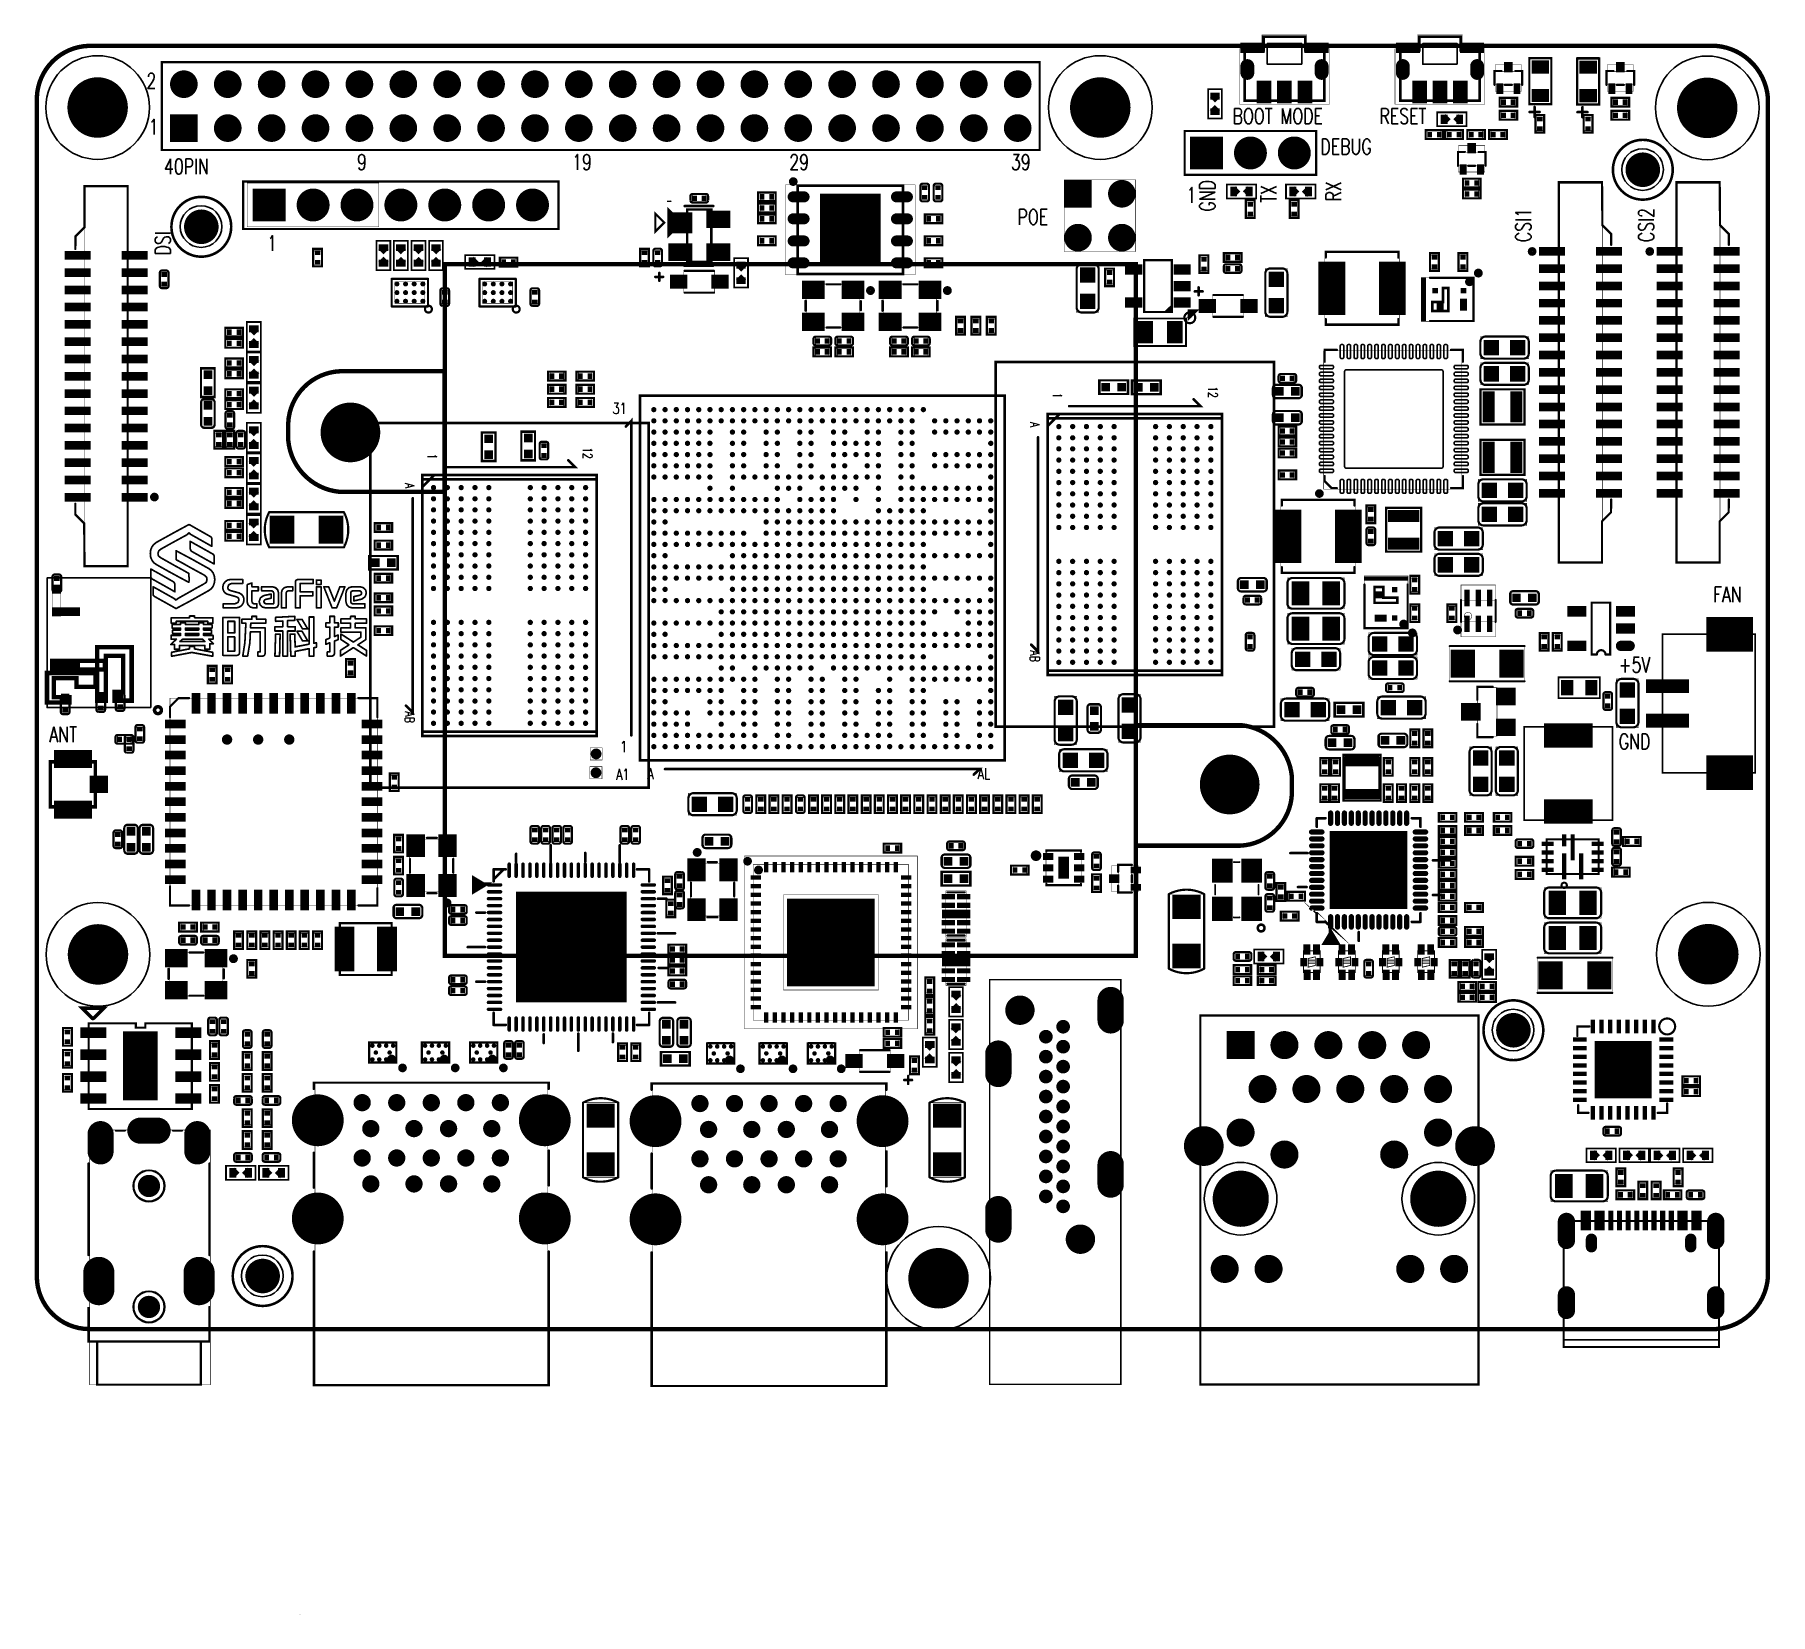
# Model space of a CAD drawing. Extents: x 60 to 160, y 44 to 135.
import ezdxf

# ---------------------------------------------------------------- set-up
doc = ezdxf.new("R2010")
doc.units = 0
for name, pattern in [('KEEPOUT_00001000$0', [2, 1, 1]), ('KEEPOUT_10010100$0', [2, 1, 1]), ('KEEPOUT_10011111$0', [2, 1, 1]), ('TRMIDX_0', [2, 1, 1]), ('TRMIDX_1', [2, 1, 1]), ('TRMIDX_2', [2, 1, 1]), ('TRMIDX_5', [2, 1, 1])]:
    doc.linetypes.add(name, pattern=pattern)
for name, color, linetype in [('2D_LINE_126', 255, 'CONTINUOUS'), ('BOARD_OUTLINE_00', 255, 'CONTINUOUS'), ('DRIL_NPLTE_THRU_01', 3, 'CONTINUOUS'), ('DRIL_NPLTE_THRU_02', 253, 'CONTINUOUS'), ('DRIL_NPLTE_THRU_03', 4, 'CONTINUOUS'), ('DRIL_NPLTE_THRU_04', 253, 'CONTINUOUS'), ('DRIL_NPLTE_THRU_05', 210, 'CONTINUOUS'), ('DRIL_NPLTE_THRU_06', 253, 'CONTINUOUS'), ('DRIL_NPLTE_THRU_07', 57, 'CONTINUOUS'), ('DRIL_NPLTE_THRU_08', 231, 'CONTINUOUS'), ('DRIL_NPLTE_THRU_09', 253, 'CONTINUOUS'), ('DRIL_NPLTE_THRU_10', 112, 'CONTINUOUS'), ('DRIL_NPLTE_THRU_11', 216, 'CONTINUOUS'), ('DRIL_NPLTE_THRU_12', 5, 'CONTINUOUS'), ('DRIL_PLTE_THRU_01', 3, 'CONTINUOUS'), ('DRIL_PLTE_THRU_02', 253, 'CONTINUOUS'), ('DRIL_PLTE_THRU_03', 4, 'CONTINUOUS'), ('DRIL_PLTE_THRU_04', 253, 'CONTINUOUS'), ('DRIL_PLTE_THRU_05', 210, 'CONTINUOUS'), ('DRIL_PLTE_THRU_06', 253, 'CONTINUOUS'), ('DRIL_PLTE_THRU_07', 57, 'CONTINUOUS'), ('DRIL_PLTE_THRU_08', 231, 'CONTINUOUS'), ('DRIL_PLTE_THRU_09', 253, 'CONTINUOUS'), ('DRIL_PLTE_THRU_10', 112, 'CONTINUOUS'), ('DRIL_PLTE_THRU_11', 216, 'CONTINUOUS'), ('DRIL_PLTE_THRU_12', 5, 'CONTINUOUS'), ('DRIL_SYMBOL', 255, 'CONTINUOUS'), ('KEEPOUT_-1', 255, 'CONTINUOUS'), ('KEEPOUT_00', 43, 'CONTINUOUS'), ('KEEPOUT_01', 43, 'CONTINUOUS'), ('PADS_BOT', 5, 'CONTINUOUS'), ('PADS_INNER', 3, 'CONTINUOUS'), ('PADS_TOP', 3, 'CONTINUOUS'), ('PADS_XR_121', 43, 'CONTINUOUS'), ('PADS_XR_122', 4, 'CONTINUOUS'), ('PADS_XR_123', 4, 'CONTINUOUS'), ('PADS_XR_128', 5, 'CONTINUOUS'), ('PART_TOP_2DLINE_00', 255, 'CONTINUOUS'), ('PART_TOP_2DLINE_01', 255, 'CONTINUOUS'), ('PART_TOP_2DLINE_116', 255, 'CONTINUOUS'), ('PART_TOP_2DLINE_117', 255, 'CONTINUOUS'), ('PART_TOP_2DLINE_118', 255, 'CONTINUOUS'), ('PART_TOP_2DLINE_119', 255, 'CONTINUOUS'), ('PART_TOP_2DLINE_120', 255, 'CONTINUOUS'), ('PART_TOP_2DLINE_126', 255, 'CONTINUOUS'), ('PART_TOP_COPPER_01', 255, 'CONTINUOUS'), ('PART_TOP_COPPER_121', 255, 'CONTINUOUS'), ('PART_TOP_CUTOUT_01', 255, 'CONTINUOUS'), ('PART_TOP_TEXT_126', 255, 'CONTINUOUS'), ('TAG_00', 255, 'CONTINUOUS'), ('TAG_01', 255, 'CONTINUOUS'), ('TEXT_126', 255, 'CONTINUOUS')]:
    doc.layers.add(name, color=color, linetype=linetype)
doc.styles.add('W0$02032', font='simplex', dxfattribs={"width": 0.75})
doc.styles.add('W0$07366', font='simplex', dxfattribs={"width": 0.75})
doc.styles.add('W0$0762', font='simplex', dxfattribs={"width": 0.75})
doc.styles.add('W0$127', font='simplex', dxfattribs={"width": 0.75})

msp = doc.modelspace()

# ---------------------------------------------------------------- texts
at = {"layer": 'TEXT_126', "style": 'W0$127', "width": 0.75}
for s, p in [('2', (66.04, 131.83)), ('BOOT MODE', (128.91, 129.79)), ('RESET', (137.41, 129.79)), ('1', (66.17, 129.16)), ('DEBUG', (133.99, 128.02)), ('40PIN', (67.06, 126.87)), ('9', (78.23, 127.13)), ('19', (90.68, 127.13)), ('29', (103.25, 127.13)), ('39', (116.08, 127.13)), ('1', (126.24, 125.22)), ('POE', (116.46, 123.95)), ('1', (73.03, 122.43)), ('FAN', (156.72, 102.11)), ('+5V', (151.26, 98.04)), ('ANT', (60.43, 94)), ('GND', (151.26, 93.6))]:
    msp.add_text(s, height=0.889, dxfattribs=at).set_placement(p)
for s, p in [('GND', (127.89, 124.71)), ('TX', (131.44, 125.22)), ('RX', (135.19, 125.29)), ('CSI1', (146.18, 122.94)), ('CSI2', (153.29, 122.94)), ('DSI', (67.44, 122.17))]:
    msp.add_text(s, height=0.889, rotation=90, dxfattribs=at).set_placement(p)

# ---------------------------------------------------------------- blocks, each defined once
blk = doc.blocks.new('SMOOTH_0$254')
at = {"const_width": 0.127}
blk.add_lwpolyline([(-0.0635, 0, 1), (0.0635, 0, 1)], format="xyb", close=True, dxfattribs=at)
blk = doc.blocks.new('BOARD_62')
at = {"layer": 'BOARD_OUTLINE_00', "const_width": 0.254}
blk.add_lwpolyline([(-3, 71.247506, -0.3964328274), (0, 74.247506), (94.190152, 74.247506, -0.3659480332), (97.190152, 71.247506), (97.190152, 3, -0.3723934272), (94.190152, 0), (0, 0, -0.4060578924), (-3, 3)], format="xyb", close=True, dxfattribs=at)
at = {"layer": 'BOARD_OUTLINE_00'}
for p in [(0, 74.247506), (94.190152, 74.247506), (-3, 71.247506), (97.190152, 71.247506), (97.190152, 3), (0, 0), (94.190152, 0)]:
    blk.add_blockref('SMOOTH_0$254', p, dxfattribs=at)
blk = doc.blocks.new('SMOOTH_0$0254')
at = {"const_width": 0.0127}
blk.add_lwpolyline([(-0.00635, 0, 1), (0.00635, 0, 1)], format="xyb", close=True, dxfattribs=at)
blk = doc.blocks.new('DRAWING_1')
at = {"layer": '2D_LINE_126', "const_width": 0.0254}
blk.add_lwpolyline([(0, 0), (0.002032, 0)], dxfattribs=at)
at = {"layer": '2D_LINE_126'}
for p in [(0, 0), (0.002032, 0)]:
    blk.add_blockref('SMOOTH_0$0254', p, dxfattribs=at)
blk = doc.blocks.new('SMOOTH_0$09906')
at = {"const_width": 0.0495}
blk.add_lwpolyline([(-0.02, 0, 1), (0.02, 0, 1)], format="xyb", close=True, dxfattribs=at)
blk = doc.blocks.new('DRAWING_42377')
at = {"layer": '2D_LINE_126', "const_width": 0.0991}
blk.add_lwpolyline([(0, 0), (0, -0.508), (0.508, 0), (0, 0)], dxfattribs=at)
at = {"layer": '2D_LINE_126'}
for p in [(0, 0), (0, 0), (0.508, 0), (0, -0.508)]:
    blk.add_blockref('SMOOTH_0$09906', p, dxfattribs=at)
blk = doc.blocks.new('DRAWING_42378')
at = {"layer": '2D_LINE_126', "const_width": 0.0991}
blk.add_lwpolyline([(0, 0), (0.254, 0), (-0.0635, -0.3175), (-0.0635, 0), (0, 0)], dxfattribs=at)
at = {"layer": '2D_LINE_126'}
for p in [(-0.0635, 0), (0, 0), (0, 0), (0.254, 0), (-0.0635, -0.3175)]:
    blk.add_blockref('SMOOTH_0$09906', p, dxfattribs=at)
blk = doc.blocks.new('DRAWING_42379')
at = {"layer": '2D_LINE_126', "const_width": 0.0991}
blk.add_lwpolyline([(0, 0), (0.127, 0), (0, -0.127), (0, 0)], dxfattribs=at)
at = {"layer": '2D_LINE_126'}
for p in [(0, 0), (0, 0), (0.127, 0), (0, -0.127)]:
    blk.add_blockref('SMOOTH_0$09906', p, dxfattribs=at)
blk = doc.blocks.new('DRAWING_42380')
at = {"layer": '2D_LINE_126', "const_width": 0.0991}
blk.add_lwpolyline([(0, 0), (0.254, 0.254), (0.127, 0.254), (0.127, 0), (0, 0)], dxfattribs=at)
at = {"layer": '2D_LINE_126'}
for p in [(0, 0), (0, 0), (0.127, 0.254), (0.127, 0), (0.254, 0.254)]:
    blk.add_blockref('SMOOTH_0$09906', p, dxfattribs=at)
blk = doc.blocks.new('DRAWING_42410')
at = {"layer": '2D_LINE_126', "const_width": 0.0991}
for points in [[(-1.9, 1.03), (-2.04, 0.93)], [(-1.73, 1.06), (-1.9, 1.03)], [(-1.02, 1.06), (-1.73, 1.06)], [(-1.02, 0.83), (-1.02, 1.06)], [(2.06, 1.02), (2.02, 0.93)], [(2.16, 1.06), (2.06, 1.02)], [(3.06, 1.06), (2.16, 1.06)], [(3.06, 0.83), (3.06, 1.06)], [(3.51, 1.03), (3.24, 1.03)], [(3.24, 1.03), (3.24, 0.77)], [(3.51, 0.77), (3.51, 1.03)], [(-2.14, 0.79), (-2.18, 0.61)], [(-2.18, 0.61), (-2.16, 0.48)], [(-2.16, 0.48), (-2.11, 0.36)], [(-2.04, 0.93), (-2.14, 0.79)], [(-2.11, 0.36), (-2.03, 0.27)], [(-2.03, 0.27), (-1.92, 0.21)], [(-1.92, 0.21), (-1.91, 0.21)], [(-1.36, 0.05), (-1.91, 0.21)], [(-1.83, 0.76), (-1.89, 0.6)], [(-1.89, 0.6), (-1.86, 0.49)], [(-1.86, 0.49), (-1.77, 0.43)], [(-1.67, 0.83), (-1.83, 0.76)], [(-1.22, 0.28), (-1.77, 0.43)], [(-1.67, 0.83), (-1.02, 0.83)], [(-1.27, -0.01), (-1.36, 0.05)], [(-1.24, -0.12), (-1.27, -0.01)], [(-1.21, 0.27), (-1.22, 0.28)], [(-1.1, 0.21), (-1.21, 0.27)], [(-1.02, 0.12), (-1.1, 0.21)], [(-0.97, 0.01), (-1.02, 0.12)], [(-0.95, -0.13), (-0.97, 0.01)], [(-0.76, 0.77), (-0.49, 0.86)], [(-0.76, -0.22), (-0.76, 0.77)], [(-0.49, 0.86), (-0.49, 0.64)], [(-0.49, 0.64), (-0.12, 0.64)], [(-0.12, 0.41), (-0.49, 0.41)], [(-0.49, 0.41), (-0.49, -0.22)], [(-0.12, 0.64), (-0.12, 0.41)], [(0, 0), (-0.07, -0.22)], [(0.19, 0.13), (0, 0)], [(0.07, 0.41), (0.07, 0.64)], [(0.07, 0.64), (0.69, 0.64)], [(0.64, 0.41), (0.07, 0.41)], [(0.19, 0.13), (0.62, 0.22)], [(0.19, 0.13), (0.19, 0.13)], [(0.62, -0.02), (0.31, -0.09)], [(0.62, 0.22), (0.62, -0.02)], [(0.73, 0.37), (0.64, 0.41)], [(0.87, 0.59), (0.69, 0.64)], [(0.77, 0.28), (0.73, 0.37)], [(0.78, -0.31), (0.78, 0.28)], [(1, 0.46), (0.87, 0.59)], [(1.05, 0.28), (1, 0.46)], [(1.05, 0.28), (1.05, -0.38)], [(1.26, 0.46), (1.21, 0.28)], [(1.22, 0.28), (1.22, -0.58)], [(1.39, 0.59), (1.26, 0.46)], [(1.57, 0.64), (1.39, 0.59)], [(1.53, 0.37), (1.49, 0.28)], [(1.49, -0.58), (1.49, 0.28)], [(1.62, 0.41), (1.53, 0.37)], [(1.87, 0.64), (1.58, 0.64)], [(1.63, 0.41), (1.87, 0.41)], [(1.87, 0.41), (1.87, 0.64)], [(2.03, 0.93), (2.03, -0.58)], [(2.3, 0.35), (2.3, 0.83)], [(2.3, 0.83), (3.06, 0.83)], [(3.04, 0.35), (2.3, 0.35)], [(2.3, -0.58), (2.3, 0.12)], [(2.3, 0.12), (3.04, 0.12)], [(3.04, 0.12), (3.04, 0.35)], [(3.24, 0.77), (3.51, 0.77)], [(3.24, -0.58), (3.24, 0.64)], [(3.24, 0.64), (3.51, 0.64)], [(3.51, 0.64), (3.51, -0.58)], [(4.15, -0.58), (3.67, 0.64)], [(3.67, 0.64), (3.95, 0.64)], [(3.95, 0.64), (4.28, -0.19)], [(4.28, -0.19), (4.6, 0.64)], [(4.89, 0.64), (4.41, -0.58)], [(4.6, 0.64), (4.89, 0.64)], [(5, 0.46), (4.95, 0.28)], [(4.95, -0.22), (4.95, 0.28)], [(5.13, 0.59), (5, 0.46)], [(5.31, 0.64), (5.13, 0.59)], [(5.26, 0.37), (5.22, 0.28)], [(5.23, 0.28), (5.23, -0.22)], [(5.35, 0.41), (5.26, 0.37)], [(5.31, 0.64), (5.78, 0.64)], [(5.73, 0.41), (5.36, 0.41)], [(5.4, 0.07), (5.76, 0.15)], [(5.4, -0.18), (5.4, 0.07)], [(5.82, 0.37), (5.73, 0.41)], [(5.75, 0.15), (5.83, 0.19)], [(5.95, 0.59), (5.77, 0.64)], [(5.86, 0.28), (5.82, 0.37)], [(5.83, 0.19), (5.86, 0.28)], [(5.87, -0.07), (6.06, 0.06)], [(6.09, 0.46), (5.95, 0.59)], [(6.06, 0.06), (6.13, 0.28)], [(6.13, 0.28), (6.09, 0.46)], [(-3.81, -1.05), (-4.1, -1.05)], [(-4.1, -1.05), (-4.1, -1.15)], [(-3.81, -1.15), (-3.81, -1.05)], [(-1.45, -0.34), (-2.15, -0.34)], [(-2.15, -0.34), (-2.15, -0.58)], [(-2.15, -0.58), (-1.39, -0.58)], [(-1.46, -0.34), (-1.3, -0.27)], [(-1.39, -0.58), (-1.23, -0.54)], [(-1.3, -0.27), (-1.24, -0.12)], [(-1.23, -0.54), (-1.09, -0.45)], [(-1.09, -0.45), (-0.99, -0.3)], [(-0.99, -0.3), (-0.95, -0.13)], [(-0.77, -0.22), (-0.72, -0.4)], [(-0.72, -0.4), (-0.59, -0.53)], [(-0.59, -0.53), (-0.41, -0.58)], [(-0.49, -0.22), (-0.45, -0.31)], [(-0.45, -0.31), (-0.36, -0.35)], [(-0.2, -0.58), (-0.4, -0.58)], [(-0.36, -0.35), (-0.2, -0.35)], [(-0.2, -0.35), (-0.2, -0.58)], [(-0.07, -0.22), (-0.02, -0.4)], [(-0.02, -0.4), (0.11, -0.53)], [(0.11, -0.53), (0.29, -0.58)], [(0.23, -0.13), (0.2, -0.22)], [(0.2, -0.22), (0.24, -0.31)], [(0.31, -0.09), (0.23, -0.13)], [(0.24, -0.31), (0.33, -0.35)], [(0.86, -0.58), (0.29, -0.58)], [(0.34, -0.35), (0.74, -0.35)], [(0.74, -0.35), (0.76, -0.34)], [(0.76, -0.34), (0.77, -0.31)], [(0.85, -0.58), (0.99, -0.52)], [(0.99, -0.52), (1.05, -0.38)], [(1.22, -0.58), (1.49, -0.58)], [(2.03, -0.58), (2.3, -0.58)], [(3.51, -0.58), (3.24, -0.58)], [(4.41, -0.58), (4.15, -0.58)], [(4.95, -0.22), (5, -0.4)], [(5, -0.4), (5.13, -0.53)], [(5.13, -0.53), (5.31, -0.58)], [(5.22, -0.22), (5.26, -0.31)], [(5.26, -0.31), (5.35, -0.35)], [(6.05, -0.58), (5.31, -0.58)], [(5.36, -0.35), (6.05, -0.35)], [(5.88, -0.07), (5.4, -0.18)], [(5.88, -0.07), (5.88, -0.07)], [(6.05, -0.35), (6.05, -0.58)], [(-4.1, -1.15), (-5.16, -1.15)], [(-5.16, -1.15), (-5.16, -1.47)], [(-5.16, -1.47), (-4.88, -1.47)], [(-5.11, -1.75), (-5.11, -1.55)], [(-5.11, -1.55), (-4.62, -1.55)], [(-4.62, -1.75), (-5.11, -1.75)], [(-5.08, -2.06), (-5.08, -1.86)], [(-5.08, -1.86), (-4.62, -1.86)], [(-4.88, -1.47), (-4.88, -1.36)], [(-4.88, -1.36), (-3.04, -1.36)], [(-4.62, -1.55), (-4.62, -1.45)], [(-4.62, -1.45), (-4.34, -1.45)], [(-4.62, -1.86), (-4.62, -1.75)], [(-4.34, -1.45), (-4.34, -1.55)], [(-4.34, -1.55), (-3.57, -1.55)], [(-3.57, -1.75), (-4.34, -1.75)], [(-4.34, -1.75), (-4.34, -1.86)], [(-4.34, -1.86), (-3.57, -1.86)], [(-2.75, -1.15), (-3.81, -1.15)], [(-3.57, -1.55), (-3.57, -1.45)], [(-3.57, -1.45), (-3.29, -1.45)], [(-3.57, -1.86), (-3.57, -1.75)], [(-3.29, -1.45), (-3.29, -1.55)], [(-3.29, -1.55), (-2.8, -1.55)], [(-2.8, -1.75), (-3.29, -1.75)], [(-3.29, -1.75), (-3.29, -1.86)], [(-3.29, -1.86), (-2.83, -1.86)], [(-3.04, -1.36), (-3.04, -1.47)], [(-3.04, -1.47), (-2.75, -1.47)], [(-2.83, -1.86), (-2.83, -2.06)], [(-2.8, -1.55), (-2.8, -1.75)], [(-2.75, -1.47), (-2.75, -1.15)], [(-1.89, -1.13), (-2.17, -1.13)], [(-2.17, -1.13), (-2.17, -1.36)], [(-2.17, -1.36), (-2.17, -2.03)], [(-2.17, -2.03), (-2.17, -2.26)], [(-1.49, -1.13), (-1.89, -1.13)], [(-1.89, -2.03), (-1.89, -1.36)], [(-1.89, -1.36), (-1.49, -1.36)], [(-1.49, -2.03), (-1.89, -2.03)], [(-1.45, -1.13), (-1.49, -1.13)], [(-1.49, -1.36), (-1.49, -2.03)], [(-1.21, -1.13), (-1.45, -1.13)], [(-1.21, -3.2), (-1.21, -1.13)], [(-0.5, -1.24), (-1.07, -1.24)], [(-1.07, -1.24), (-1.07, -1.47)], [(-1.07, -1.47), (-0.84, -1.47)], [(-0.84, -1.47), (-0.9, -2.6)], [(-0.61, -2.6), (-0.58, -1.96)], [(-0.58, -1.96), (-0.01, -1.96)], [(-0.57, -1.73), (-0.56, -1.47)], [(0.27, -1.73), (-0.57, -1.73)], [(-0.56, -1.47), (0.31, -1.47)], [(-0.22, -1.07), (-0.5, -1.07)], [(-0.5, -1.07), (-0.5, -1.24)], [(-0.22, -1.24), (-0.22, -1.07)], [(0.31, -1.24), (-0.22, -1.24)], [(-0.01, -1.96), (-0.01, -3.13)], [(0.27, -3.24), (0.27, -1.73)], [(0.31, -1.47), (0.31, -1.24)], [(0.84, -1.92), (0.84, -1.67)], [(0.84, -1.67), (1.3, -1.67)], [(1.3, -1.92), (0.84, -1.92)], [(0.88, -1.13), (1.99, -1.07)], [(0.88, -1.36), (0.88, -1.13)], [(1.3, -1.34), (0.88, -1.36)], [(1.3, -1.67), (1.3, -1.34)], [(1.3, -3.37), (1.3, -1.92)], [(1.99, -1.3), (1.57, -1.32)], [(1.57, -1.32), (1.57, -1.67)], [(1.57, -1.67), (2.02, -1.67)], [(2.02, -1.92), (1.57, -1.92)], [(1.57, -1.92), (1.57, -3.37)], [(1.99, -1.07), (1.99, -1.3)], [(2.02, -1.67), (2.02, -1.92)], [(2.11, -1.25), (2.41, -1.25)], [(2.44, -1.8), (2.11, -1.25)], [(2.11, -1.93), (2.41, -1.93)], [(2.44, -2.49), (2.11, -1.93)], [(2.41, -1.25), (2.74, -1.8)], [(2.41, -1.93), (2.74, -2.49)], [(2.74, -1.8), (2.44, -1.8)], [(3.1, -1.11), (2.82, -1.11)], [(2.82, -1.11), (2.82, -2.68)], [(3.1, -2.63), (3.1, -1.11)], [(4.01, -1.45), (3.79, -1.45)], [(3.79, -1.45), (3.79, -1.69)], [(3.79, -1.69), (4.01, -1.69)], [(4.29, -1.07), (4.01, -1.07)], [(4.01, -1.07), (4.01, -1.45)], [(4.01, -1.69), (4.01, -2.33)], [(4.29, -1.45), (4.29, -1.07)], [(4.51, -1.45), (4.29, -1.45)], [(4.29, -2.24), (4.29, -1.69)], [(4.29, -1.69), (4.51, -1.69)], [(4.51, -1.69), (4.51, -1.45)], [(4.66, -1.47), (4.66, -1.22)], [(4.66, -1.22), (5.22, -1.22)], [(5.22, -1.47), (4.66, -1.47)], [(4.66, -1.99), (4.66, -1.74)], [(4.66, -1.74), (5.22, -1.74)], [(5.82, -1.99), (4.66, -1.99)], [(5.22, -1.22), (5.22, -1.07)], [(5.22, -1.07), (5.49, -1.07)], [(5.22, -1.74), (5.22, -1.47)], [(5.49, -1.07), (5.49, -1.22)], [(5.49, -1.22), (6.14, -1.22)], [(6.14, -1.47), (5.49, -1.47)], [(5.49, -1.47), (5.49, -1.74)], [(5.49, -1.74), (6.11, -1.74)], [(5.82, -2.27), (5.82, -1.99)], [(6.11, -1.74), (6.11, -2.09)], [(6.14, -1.22), (6.14, -1.47)], [(-5.19, -2.7), (-4.86, -2.39)], [(-4.97, -2.7), (-5.19, -2.7)], [(-5.17, -2.39), (-5.17, -2.17)], [(-5.17, -2.17), (-4.62, -2.17)], [(-4.86, -2.39), (-5.17, -2.39)], [(-4.1, -2.95), (-5.14, -3.15)], [(-4.62, -2.06), (-5.08, -2.06)], [(-4.97, -2.98), (-4.97, -2.7)], [(-4.69, -2.98), (-4.97, -2.98)], [(-3.21, -2.76), (-4.69, -2.76)], [(-4.69, -2.76), (-4.69, -2.98)], [(-4.5, -2.39), (-4.66, -2.53)], [(-4.66, -2.53), (-3.21, -2.53)], [(-4.62, -2.17), (-4.62, -2.06)], [(-3.35, -2.39), (-4.5, -2.39)], [(-3.57, -2.06), (-4.34, -2.06)], [(-4.34, -2.06), (-4.34, -2.17)], [(-4.34, -2.17), (-3.57, -2.17)], [(-3.82, -2.82), (-4.1, -2.82)], [(-4.1, -2.82), (-4.1, -2.95)], [(-3.82, -2.95), (-3.82, -2.82)], [(-2.76, -3.15), (-3.82, -2.95)], [(-3.57, -2.17), (-3.57, -2.06)], [(-3.21, -2.53), (-3.35, -2.39)], [(-2.83, -2.06), (-3.29, -2.06)], [(-3.29, -2.06), (-3.29, -2.17)], [(-3.29, -2.17), (-2.74, -2.17)], [(-3.21, -2.98), (-3.21, -2.76)], [(-2.93, -2.98), (-3.21, -2.98)], [(-2.74, -2.39), (-2.99, -2.39)], [(-2.99, -2.39), (-2.72, -2.66)], [(-2.72, -2.66), (-2.93, -2.66)], [(-2.93, -2.66), (-2.93, -2.98)], [(-2.74, -2.17), (-2.74, -2.39)], [(-2.17, -2.26), (-2.17, -3.33)], [(-1.89, -2.26), (-1.49, -2.26)], [(-1.89, -3.09), (-1.89, -2.26)], [(-1.49, -2.26), (-1.49, -3.09)], [(-0.9, -2.6), (-1.02, -3.37)], [(-0.74, -3.37), (-0.61, -2.6)], [(0.88, -2.1), (0.84, -3.37)], [(1.14, -2.1), (0.88, -2.1)], [(1.11, -3.37), (1.14, -2.1)], [(1.99, -2.1), (1.72, -2.1)], [(1.72, -2.1), (1.76, -3.37)], [(2.01, -2.84), (1.99, -2.1)], [(2, -2.84), (2.82, -2.68)], [(2.01, -3.1), (2.82, -2.94)], [(2.74, -2.49), (2.44, -2.49)], [(2.82, -2.95), (2.82, -3.37)], [(3.09, -2.63), (3.23, -2.6)], [(3.09, -2.89), (3.23, -2.86)], [(3.1, -3.37), (3.1, -2.89)], [(3.24, -2.86), (3.24, -2.6)], [(4.01, -2.33), (3.79, -2.42)], [(3.79, -2.42), (3.79, -2.69)], [(3.79, -2.69), (4.01, -2.6)], [(4.01, -2.6), (4.01, -3.13)], [(4.5, -2.15), (4.29, -2.24)], [(4.29, -2.5), (4.5, -2.42)], [(4.29, -3.24), (4.29, -2.5)], [(4.5, -2.42), (4.5, -2.15)], [(4.63, -3.04), (5.13, -2.72)], [(5.38, -2.88), (4.63, -3.37)], [(4.63, -3.37), (4.63, -3.04)], [(4.66, -2.41), (4.66, -2.09)], [(4.66, -2.09), (5.38, -2.56)], [(5.13, -2.72), (4.66, -2.41)], [(5.38, -2.56), (5.82, -2.27)], [(6.14, -3.37), (5.38, -2.88)], [(6.11, -2.41), (5.64, -2.72)], [(5.64, -2.72), (6.14, -3.04)], [(6.11, -2.09), (6.11, -2.33)], [(6.11, -2.33), (6.11, -2.41)], [(6.14, -3.04), (6.14, -3.37)], [(-5.14, -3.15), (-5.14, -3.38)], [(-5.14, -3.38), (-3.97, -3.16)], [(-3.97, -3.16), (-2.76, -3.38)], [(-2.76, -3.38), (-2.76, -3.15)], [(-2.17, -3.33), (-1.34, -3.33)], [(-1.49, -3.09), (-1.89, -3.09)], [(-1.34, -3.33), (-1.25, -3.29)], [(-1.25, -3.29), (-1.21, -3.2)], [(-1.02, -3.37), (-0.74, -3.37)], [(-0.01, -3.13), (-0.15, -3.13)], [(-0.15, -3.13), (-0.15, -3.37)], [(-0.15, -3.37), (0.14, -3.37)], [(0.14, -3.37), (0.23, -3.33)], [(0.23, -3.33), (0.27, -3.24)], [(0.84, -3.37), (1.11, -3.37)], [(1.57, -3.37), (1.3, -3.37)], [(1.76, -3.37), (2.02, -3.37)], [(2.02, -3.37), (2.02, -3.1)], [(2.82, -3.37), (3.1, -3.37)], [(4.01, -3.13), (3.87, -3.13)], [(3.87, -3.13), (3.87, -3.37)], [(3.87, -3.37), (4.16, -3.37)], [(4.15, -3.37), (4.24, -3.33)], [(4.24, -3.33), (4.28, -3.24)]]:
    blk.add_lwpolyline(points, dxfattribs=at)
at = {"layer": '2D_LINE_126'}
for p in [(-1.9, 1.03), (-1.9, 1.03), (-1.73, 1.06), (-1.73, 1.06), (-1.02, 1.06), (-1.02, 1.06), (2.06, 1.02), (2.06, 1.02), (2.16, 1.06), (2.16, 1.06), (3.06, 1.06), (3.06, 1.06), (3.24, 1.03), (3.24, 1.03), (3.51, 1.03), (3.51, 1.03), (-2.18, 0.61), (-2.18, 0.61), (-2.16, 0.48), (-2.16, 0.48), (-2.14, 0.79), (-2.14, 0.79), (-2.11, 0.36), (-2.11, 0.36), (-2.04, 0.93), (-2.04, 0.93), (-2.03, 0.27), (-2.03, 0.27), (-1.92, 0.21), (-1.92, 0.21), (-1.91, 0.21), (-1.91, 0.21), (-1.89, 0.6), (-1.89, 0.6), (-1.86, 0.49), (-1.86, 0.49), (-1.83, 0.76), (-1.83, 0.76), (-1.77, 0.43), (-1.77, 0.43), (-1.67, 0.83), (-1.67, 0.83), (-1.36, 0.05), (-1.36, 0.05), (-1.27, -0.01), (-1.27, -0.01), (-1.22, 0.28), (-1.22, 0.28), (-1.21, 0.27), (-1.21, 0.27), (-1.1, 0.21), (-1.1, 0.21), (-1.02, 0.83), (-1.02, 0.83), (-1.02, 0.12), (-1.02, 0.12), (-0.97, 0.01), (-0.97, 0.01), (-0.76, 0.77), (-0.76, 0.77), (-0.49, 0.86), (-0.49, 0.86), (-0.49, 0.64), (-0.49, 0.64), (-0.49, 0.41), (-0.49, 0.41), (-0.12, 0.64), (-0.12, 0.64), (-0.12, 0.41), (-0.12, 0.41), (0, 0), (0, 0), (0.07, 0.64), (0.07, 0.64), (0.07, 0.41), (0.07, 0.41), (0.19, 0.13), (0.19, 0.13), (0.19, 0.13), (0.19, 0.13), (0.62, 0.22), (0.62, 0.22), (0.62, -0.02), (0.62, -0.02), (0.64, 0.41), (0.64, 0.41), (0.69, 0.64), (0.69, 0.64), (0.73, 0.37), (0.73, 0.37), (0.77, 0.28), (0.78, 0.28), (0.87, 0.59), (0.87, 0.59), (1, 0.46), (1, 0.46), (1.05, 0.28), (1.05, 0.28), (1.21, 0.28), (1.22, 0.28), (1.26, 0.46), (1.26, 0.46), (1.39, 0.59), (1.39, 0.59), (1.49, 0.28), (1.49, 0.28), (1.53, 0.37), (1.53, 0.37), (1.57, 0.64), (1.58, 0.64), (1.62, 0.41), (1.63, 0.41), (1.87, 0.64), (1.87, 0.64), (1.87, 0.41), (1.87, 0.41), (2.02, 0.93), (2.03, 0.93), (2.3, 0.83), (2.3, 0.83), (2.3, 0.35), (2.3, 0.35), (2.3, 0.12), (2.3, 0.12), (3.04, 0.35), (3.04, 0.35), (3.04, 0.12), (3.04, 0.12), (3.06, 0.83), (3.06, 0.83), (3.24, 0.77), (3.24, 0.77), (3.24, 0.64), (3.24, 0.64), (3.51, 0.77), (3.51, 0.77), (3.51, 0.64), (3.51, 0.64), (3.67, 0.64), (3.67, 0.64), (3.95, 0.64), (3.95, 0.64), (4.6, 0.64), (4.6, 0.64), (4.89, 0.64), (4.89, 0.64), (4.95, 0.28), (4.95, 0.28), (5, 0.46), (5, 0.46), (5.13, 0.59), (5.13, 0.59), (5.22, 0.28), (5.23, 0.28), (5.26, 0.37), (5.26, 0.37), (5.31, 0.64), (5.31, 0.64), (5.35, 0.41), (5.36, 0.41), (5.4, 0.07), (5.4, 0.07), (5.73, 0.41), (5.73, 0.41), (5.75, 0.15), (5.76, 0.15), (5.77, 0.64), (5.78, 0.64), (5.82, 0.37), (5.82, 0.37), (5.83, 0.19), (5.83, 0.19), (5.86, 0.28), (5.86, 0.28), (5.95, 0.59), (5.95, 0.59), (6.06, 0.06), (6.06, 0.06), (6.09, 0.46), (6.09, 0.46), (6.13, 0.28), (6.13, 0.28), (-4.1, -1.05), (-4.1, -1.05), (-3.81, -1.05), (-3.81, -1.05), (-2.15, -0.34), (-2.15, -0.34), (-2.15, -0.58), (-2.15, -0.58), (-1.46, -0.34), (-1.45, -0.34), (-1.39, -0.58), (-1.39, -0.58), (-1.3, -0.27), (-1.3, -0.27), (-1.24, -0.12), (-1.24, -0.12), (-1.23, -0.54), (-1.23, -0.54), (-1.09, -0.45), (-1.09, -0.45), (-0.99, -0.3), (-0.99, -0.3), (-0.95, -0.13), (-0.95, -0.13), (-0.77, -0.22), (-0.76, -0.22), (-0.72, -0.4), (-0.72, -0.4), (-0.59, -0.53), (-0.59, -0.53), (-0.49, -0.22), (-0.49, -0.22), (-0.45, -0.31), (-0.45, -0.31), (-0.41, -0.58), (-0.4, -0.58), (-0.36, -0.35), (-0.36, -0.35), (-0.2, -0.35), (-0.2, -0.35), (-0.2, -0.58), (-0.2, -0.58), (-0.07, -0.22), (-0.07, -0.22), (-0.02, -0.4), (-0.02, -0.4), (0.11, -0.53), (0.11, -0.53), (0.2, -0.22), (0.2, -0.22), (0.23, -0.13), (0.23, -0.13), (0.24, -0.31), (0.24, -0.31), (0.29, -0.58), (0.29, -0.58), (0.31, -0.09), (0.31, -0.09), (0.33, -0.35), (0.34, -0.35), (0.74, -0.35), (0.74, -0.35), (0.76, -0.34), (0.76, -0.34), (0.77, -0.31), (0.78, -0.31), (0.85, -0.58), (0.86, -0.58), (0.99, -0.52), (0.99, -0.52), (1.05, -0.38), (1.05, -0.38), (1.22, -0.58), (1.22, -0.58), (1.49, -0.58), (1.49, -0.58), (2.03, -0.58), (2.03, -0.58), (2.3, -0.58), (2.3, -0.58), (3.24, -0.58), (3.24, -0.58), (3.51, -0.58), (3.51, -0.58), (4.15, -0.58), (4.15, -0.58), (4.28, -0.19), (4.28, -0.19), (4.41, -0.58), (4.41, -0.58), (4.95, -0.22), (4.95, -0.22), (5, -0.4), (5, -0.4), (5.13, -0.53), (5.13, -0.53), (5.22, -0.22), (5.23, -0.22), (5.26, -0.31), (5.26, -0.31), (5.31, -0.58), (5.31, -0.58), (5.35, -0.35), (5.36, -0.35), (5.4, -0.18), (5.4, -0.18), (5.87, -0.07), (5.88, -0.07), (5.88, -0.07), (5.88, -0.07), (6.05, -0.35), (6.05, -0.35), (6.05, -0.58), (6.05, -0.58), (-5.16, -1.15), (-5.16, -1.15), (-5.16, -1.47), (-5.16, -1.47), (-5.11, -1.55), (-5.11, -1.55), (-5.11, -1.75), (-5.11, -1.75), (-5.08, -1.86), (-5.08, -1.86), (-4.88, -1.36), (-4.88, -1.36), (-4.88, -1.47), (-4.88, -1.47), (-4.62, -1.45), (-4.62, -1.45), (-4.62, -1.55), (-4.62, -1.55), (-4.62, -1.75), (-4.62, -1.75), (-4.62, -1.86), (-4.62, -1.86), (-4.34, -1.45), (-4.34, -1.45), (-4.34, -1.55), (-4.34, -1.55), (-4.34, -1.75), (-4.34, -1.75), (-4.34, -1.86), (-4.34, -1.86), (-4.1, -1.15), (-4.1, -1.15), (-3.81, -1.15), (-3.81, -1.15), (-3.57, -1.45), (-3.57, -1.45), (-3.57, -1.55), (-3.57, -1.55), (-3.57, -1.75), (-3.57, -1.75), (-3.57, -1.86), (-3.57, -1.86), (-3.29, -1.45), (-3.29, -1.45), (-3.29, -1.55), (-3.29, -1.55), (-3.29, -1.75), (-3.29, -1.75), (-3.29, -1.86), (-3.29, -1.86), (-3.04, -1.36), (-3.04, -1.36), (-3.04, -1.47), (-3.04, -1.47), (-2.83, -1.86), (-2.83, -1.86), (-2.8, -1.55), (-2.8, -1.55), (-2.8, -1.75), (-2.8, -1.75), (-2.75, -1.15), (-2.75, -1.15), (-2.75, -1.47), (-2.75, -1.47), (-2.17, -1.13), (-2.17, -1.13), (-2.17, -1.36), (-2.17, -1.36), (-2.17, -2.03), (-2.17, -2.03), (-1.89, -1.13), (-1.89, -1.13), (-1.89, -1.36), (-1.89, -1.36), (-1.89, -2.03), (-1.89, -2.03), (-1.49, -1.13), (-1.49, -1.13), (-1.49, -1.36), (-1.49, -1.36), (-1.49, -2.03), (-1.49, -2.03), (-1.45, -1.13), (-1.45, -1.13), (-1.21, -1.13), (-1.21, -1.13), (-1.07, -1.24), (-1.07, -1.24), (-1.07, -1.47), (-1.07, -1.47), (-0.84, -1.47), (-0.84, -1.47), (-0.58, -1.96), (-0.58, -1.96), (-0.57, -1.73), (-0.57, -1.73), (-0.56, -1.47), (-0.56, -1.47), (-0.5, -1.07), (-0.5, -1.07), (-0.5, -1.24), (-0.5, -1.24), (-0.22, -1.07), (-0.22, -1.07), (-0.22, -1.24), (-0.22, -1.24), (-0.01, -1.96), (-0.01, -1.96), (0.27, -1.73), (0.27, -1.73), (0.31, -1.24), (0.31, -1.24), (0.31, -1.47), (0.31, -1.47), (0.84, -1.67), (0.84, -1.67), (0.84, -1.92), (0.84, -1.92), (0.88, -1.13), (0.88, -1.13), (0.88, -1.36), (0.88, -1.36), (1.3, -1.34), (1.3, -1.34), (1.3, -1.67), (1.3, -1.67), (1.3, -1.92), (1.3, -1.92), (1.57, -1.32), (1.57, -1.32), (1.57, -1.67), (1.57, -1.67), (1.57, -1.92), (1.57, -1.92), (1.99, -1.07), (1.99, -1.07), (1.99, -1.3), (1.99, -1.3), (2.02, -1.67), (2.02, -1.67), (2.02, -1.92), (2.02, -1.92), (2.11, -1.25), (2.11, -1.25), (2.11, -1.93), (2.11, -1.93), (2.41, -1.25), (2.41, -1.25), (2.41, -1.93), (2.41, -1.93), (2.44, -1.8), (2.44, -1.8), (2.74, -1.8), (2.74, -1.8), (2.82, -1.11), (2.82, -1.11), (3.1, -1.11), (3.1, -1.11), (3.79, -1.45), (3.79, -1.45), (3.79, -1.69), (3.79, -1.69), (4.01, -1.07), (4.01, -1.07), (4.01, -1.45), (4.01, -1.45), (4.01, -1.69), (4.01, -1.69), (4.29, -1.07), (4.29, -1.07), (4.29, -1.45), (4.29, -1.45), (4.29, -1.69), (4.29, -1.69), (4.51, -1.45), (4.51, -1.45), (4.51, -1.69), (4.51, -1.69), (4.66, -1.22), (4.66, -1.22), (4.66, -1.47), (4.66, -1.47), (4.66, -1.74), (4.66, -1.74), (4.66, -1.99), (4.66, -1.99), (5.22, -1.07), (5.22, -1.07), (5.22, -1.22), (5.22, -1.22), (5.22, -1.47), (5.22, -1.47), (5.22, -1.74), (5.22, -1.74), (5.49, -1.07), (5.49, -1.07), (5.49, -1.22), (5.49, -1.22), (5.49, -1.47), (5.49, -1.47), (5.49, -1.74), (5.49, -1.74), (5.82, -1.99), (5.82, -1.99), (6.11, -1.74), (6.11, -1.74), (6.14, -1.22), (6.14, -1.22), (6.14, -1.47), (6.14, -1.47), (-5.19, -2.7), (-5.19, -2.7), (-5.17, -2.17), (-5.17, -2.17), (-5.17, -2.39), (-5.17, -2.39), (-5.08, -2.06), (-5.08, -2.06), (-4.97, -2.7), (-4.97, -2.7), (-4.97, -2.98), (-4.97, -2.98), (-4.86, -2.39), (-4.86, -2.39), (-4.69, -2.76), (-4.69, -2.76), (-4.69, -2.98), (-4.69, -2.98), (-4.66, -2.53), (-4.66, -2.53), (-4.62, -2.06), (-4.62, -2.06), (-4.62, -2.17), (-4.62, -2.17), (-4.5, -2.39), (-4.5, -2.39), (-4.34, -2.06), (-4.34, -2.06), (-4.34, -2.17), (-4.34, -2.17), (-4.1, -2.82), (-4.1, -2.82), (-4.1, -2.95), (-4.1, -2.95), (-3.82, -2.82), (-3.82, -2.82), (-3.82, -2.95), (-3.82, -2.95), (-3.57, -2.06), (-3.57, -2.06), (-3.57, -2.17), (-3.57, -2.17), (-3.35, -2.39), (-3.35, -2.39), (-3.29, -2.06), (-3.29, -2.06), (-3.29, -2.17), (-3.29, -2.17), (-3.21, -2.53), (-3.21, -2.53), (-3.21, -2.76), (-3.21, -2.76), (-3.21, -2.98), (-3.21, -2.98), (-2.99, -2.39), (-2.99, -2.39), (-2.93, -2.66), (-2.93, -2.66), (-2.93, -2.98), (-2.93, -2.98), (-2.83, -2.06), (-2.83, -2.06), (-2.74, -2.17), (-2.74, -2.17), (-2.74, -2.39), (-2.74, -2.39), (-2.72, -2.66), (-2.72, -2.66), (-2.17, -2.26), (-2.17, -2.26), (-1.89, -2.26), (-1.89, -2.26), (-1.49, -2.26), (-1.49, -2.26), (-0.9, -2.6), (-0.9, -2.6), (-0.61, -2.6), (-0.61, -2.6), (0.88, -2.1), (0.88, -2.1), (1.14, -2.1), (1.14, -2.1), (1.72, -2.1), (1.72, -2.1), (1.99, -2.1), (1.99, -2.1), (2, -2.84), (2.01, -2.84), (2.44, -2.49), (2.44, -2.49), (2.74, -2.49), (2.74, -2.49), (2.82, -2.68), (2.82, -2.94), (2.82, -2.68), (2.82, -2.95), (3.09, -2.63), (3.09, -2.89), (3.1, -2.63), (3.1, -2.89), (3.23, -2.6), (3.23, -2.86), (3.24, -2.6), (3.24, -2.86), (3.79, -2.42), (3.79, -2.42), (3.79, -2.69), (3.79, -2.69), (4.01, -2.33), (4.01, -2.33), (4.01, -2.6), (4.01, -2.6), (4.29, -2.24), (4.29, -2.24), (4.29, -2.5), (4.29, -2.5), (4.5, -2.15), (4.5, -2.15), (4.5, -2.42), (4.5, -2.42), (4.63, -3.04), (4.63, -3.04), (4.66, -2.09), (4.66, -2.09), (4.66, -2.41), (4.66, -2.41), (5.13, -2.72), (5.13, -2.72), (5.38, -2.56), (5.38, -2.56), (5.38, -2.88), (5.38, -2.88), (5.64, -2.72), (5.64, -2.72), (5.82, -2.27), (5.82, -2.27), (6.11, -2.09), (6.11, -2.09), (6.11, -2.33), (6.11, -2.33), (6.11, -2.41), (6.11, -2.41), (6.14, -3.04), (6.14, -3.04), (-5.14, -3.15), (-5.14, -3.15), (-5.14, -3.38), (-5.14, -3.38), (-3.97, -3.16), (-3.97, -3.16), (-2.76, -3.15), (-2.76, -3.15), (-2.76, -3.38), (-2.76, -3.38), (-2.17, -3.33), (-2.17, -3.33), (-1.89, -3.09), (-1.89, -3.09), (-1.49, -3.09), (-1.49, -3.09), (-1.34, -3.33), (-1.34, -3.33), (-1.25, -3.29), (-1.25, -3.29), (-1.21, -3.2), (-1.21, -3.2), (-1.02, -3.37), (-1.02, -3.37), (-0.74, -3.37), (-0.74, -3.37), (-0.15, -3.13), (-0.15, -3.13), (-0.15, -3.37), (-0.15, -3.37), (-0.01, -3.13), (-0.01, -3.13), (0.14, -3.37), (0.14, -3.37), (0.23, -3.33), (0.23, -3.33), (0.27, -3.24), (0.27, -3.24), (0.84, -3.37), (0.84, -3.37), (1.11, -3.37), (1.11, -3.37), (1.3, -3.37), (1.3, -3.37), (1.57, -3.37), (1.57, -3.37), (1.76, -3.37), (1.76, -3.37), (2.01, -3.1), (2.02, -3.1), (2.02, -3.37), (2.02, -3.37), (2.82, -3.37), (2.82, -3.37), (3.1, -3.37), (3.1, -3.37), (3.87, -3.13), (3.87, -3.13), (3.87, -3.37), (3.87, -3.37), (4.01, -3.13), (4.01, -3.13), (4.15, -3.37), (4.16, -3.37), (4.24, -3.33), (4.24, -3.33), (4.28, -3.24), (4.29, -3.24), (4.63, -3.37), (4.63, -3.37), (6.14, -3.37), (6.14, -3.37)]:
    blk.add_blockref('SMOOTH_0$09906', p, dxfattribs=at)
blk = doc.blocks.new('DRAWING_42411')
at = {"layer": '2D_LINE_126', "const_width": 0.0991}
for points in [[(-1.07, 2.7), (0, 3.29)], [(0.7, 3.14), (-0.2, 2.65)], [(0.81, 3.73), (0, 3.29)], [(0.7, 3.14), (0.82, 3.25)], [(0.83, 3.73), (0.81, 3.73)], [(0.82, 3.25), (0.9, 3.17)], [(1.06, 3.6), (0.83, 3.73)], [(0.9, 3.17), (1.84, 2.64)], [(2.08, 3.02), (1.06, 3.6)], [(2.14, 2.94), (2.08, 3.02)], [(-1.4, 2.26), (-1.42, 2.05)], [(-1.42, 2.05), (-1.4, 1.84)], [(-1.43, 2.05), (-1.43, 2.05)], [(-1.33, 2.44), (-1.4, 2.26)], [(-1.22, 2.58), (-1.33, 2.44)], [(-1.07, 2.7), (-1.22, 2.58)], [(-0.98, 2.06), (-0.93, 2.21)], [(-0.97, 1.97), (-0.98, 2.06)], [(-0.94, 1.9), (-0.97, 1.97)], [(-0.93, 2.21), (-0.81, 2.31)], [(-0.81, 2.31), (-0.2, 2.65)], [(0.08, 2.22), (0.07, 2.2)], [(0.07, 2.2), (0.07, 2.14)], [(0.07, 2.14), (0.07, 1.96)], [(0.07, 1.96), (0.07, 1.78)], [(0.08, 2.21), (0.07, 2.22)], [(0.34, 2.07), (0.08, 2.21)], [(0.66, 1.9), (0.34, 2.07)], [(0.88, 2.73), (0.88, 2.76)], [(0.88, 2.76), (1.15, 2.61)], [(0.88, 2.6), (0.88, 2.73)], [(0.88, 2.6), (0.88, 2.49)], [(0.88, 2.49), (0.89, 2.3)], [(0.89, 2.3), (0.95, 2.19)], [(0.89, 2.3), (0.89, 2.3)], [(0.95, 2.19), (2, 1.6)], [(2.22, 2.01), (1.15, 2.61)], [(1.84, 2.64), (2.14, 2.47)], [(2.14, 2.73), (2.14, 2.94)], [(2.14, 2.62), (2.14, 2.73)], [(2.14, 2.62), (2.14, 2.5)], [(2.14, 2.47), (2.14, 2.5)], [(2.22, 2.01), (2.27, 1.93)], [(-1.4, 1.84), (-1.33, 1.67)], [(-1.39, 1.13), (-1.39, 1.16)], [(-1.39, 1.16), (-1.12, 1)], [(-1.39, 1), (-1.39, 1.13)], [(-1.39, 1), (-1.39, 0.67)], [(-1.33, 1.67), (-1.22, 1.52)], [(-1.22, 1.52), (-1.06, 1.41)], [(-0.07, 0.41), (-1.11, 1)], [(-0.35, 1.01), (-1.06, 1.41)], [(-0.8, 1.8), (-0.94, 1.9)], [(-0.02, 1.36), (-0.8, 1.8)], [(-0.35, 1.01), (-0.09, 0.87)], [(-0.02, 1.36), (0.44, 1.11)], [(0.07, 1.78), (0.07, 1.72)], [(0.07, 1.72), (0.07, 1.7)], [(0.07, 1.7), (0.44, 1.5)], [(0.9, 1.24), (0.44, 1.5)], [(0.81, 0.9), (0.44, 1.11)], [(0.98, 1.73), (0.66, 1.9)], [(0.9, 1.24), (1.69, 0.81)], [(1.23, 1.59), (0.98, 1.73)], [(1.23, 1.59), (1.95, 1.19)], [(2.1, 1.08), (1.95, 1.19)], [(2.27, 1.45), (2, 1.6)], [(2.21, 0.94), (2.1, 1.08)], [(2.27, 1.6), (2.27, 1.93)], [(2.27, 1.6), (2.27, 1.47)], [(2.27, 1.47), (2.27, 1.45)], [(-1.33, 0.59), (-1.39, 0.67)], [(-1.33, 0.59), (-0.26, -0.01)], [(-0.95, -0.04), (-1.26, 0.13)], [(-1.26, 0.13), (-1.26, 0.11)], [(-1.26, -0.01), (-1.26, 0.11)], [(-1.26, -0.01), (-1.26, -0.12)], [(-0.01, -0.57), (-0.95, -0.04)], [(0, -0.16), (-0.26, -0.01)], [(-0.09, 0.87), (0.22, 0.7)], [(0, 0.3), (-0.07, 0.41)], [(0, 0.11), (0, 0.3)], [(0, 0.3), (0, 0.3)], [(0, 0), (0, 0.11)], [(0, 0), (0, -0.13)], [(0.19, -0.54), (1.08, -0.04)], [(0.22, 0.7), (0.54, 0.53)], [(0.54, 0.53), (0.8, 0.39)], [(0.8, 0.39), (0.81, 0.39)], [(0.81, 0.88), (0.81, 0.9)], [(0.81, 0.82), (0.81, 0.88)], [(0.82, 0.64), (0.81, 0.82)], [(0.81, 0.41), (0.82, 0.46)], [(0.81, 0.39), (0.81, 0.41)], [(0.82, 0.46), (0.82, 0.64)], [(1.69, 0.3), (1.08, -0.04)], [(1.69, 0.81), (1.82, 0.7)], [(1.82, 0.39), (1.69, 0.3)], [(1.82, 0.7), (1.85, 0.63)], [(1.86, 0.54), (1.82, 0.39)], [(1.85, 0.63), (1.86, 0.54)], [(1.96, -0.09), (2.11, 0.02)], [(2.11, 0.02), (2.22, 0.17)], [(2.28, 0.76), (2.21, 0.94)], [(2.22, 0.17), (2.28, 0.34)], [(2.31, 0.55), (2.28, 0.76)], [(2.28, 0.34), (2.31, 0.55)], [(2.31, 0.55), (2.31, 0.55)], [(-1.26, -0.12), (-1.26, -0.34)], [(-1.26, -0.34), (-1.2, -0.42)], [(-1.2, -0.42), (-0.18, -0.99)], [(-0.18, -0.99), (0.05, -1.12)], [(0.06, -0.64), (-0.01, -0.57)], [(0, -0.13), (0, -0.16)], [(0.19, -0.54), (0.06, -0.64)], [(0.07, -1.13), (0.89, -0.69)], [(1.96, -0.09), (0.89, -0.69)], [(0.05, -1.12), (0.07, -1.13)]]:
    blk.add_lwpolyline(points, dxfattribs=at)
at = {"layer": '2D_LINE_126'}
for p in [(0, 3.29), (0, 3.29), (0.7, 3.14), (0.7, 3.14), (0.81, 3.73), (0.81, 3.73), (0.82, 3.25), (0.82, 3.25), (0.83, 3.73), (0.83, 3.73), (0.9, 3.17), (0.9, 3.17), (1.06, 3.6), (1.06, 3.6), (2.08, 3.02), (2.08, 3.02), (-1.42, 2.05), (-1.42, 2.05), (-1.43, 2.05), (-1.43, 2.05), (-1.4, 2.26), (-1.4, 2.26), (-1.33, 2.44), (-1.33, 2.44), (-1.22, 2.58), (-1.22, 2.58), (-1.07, 2.7), (-1.07, 2.7), (-0.98, 2.06), (-0.98, 2.06), (-0.97, 1.97), (-0.97, 1.97), (-0.93, 2.21), (-0.93, 2.21), (-0.81, 2.31), (-0.81, 2.31), (-0.2, 2.65), (-0.2, 2.65), (0.07, 2.2), (0.07, 2.2), (0.07, 2.14), (0.07, 2.14), (0.07, 1.96), (0.07, 1.96), (0.08, 2.22), (0.07, 2.22), (0.08, 2.21), (0.08, 2.21), (0.34, 2.07), (0.34, 2.07), (0.88, 2.76), (0.88, 2.76), (0.88, 2.73), (0.88, 2.73), (0.88, 2.6), (0.88, 2.6), (0.88, 2.49), (0.88, 2.49), (0.89, 2.3), (0.89, 2.3), (0.89, 2.3), (0.89, 2.3), (0.95, 2.19), (0.95, 2.19), (1.15, 2.61), (1.15, 2.61), (1.84, 2.64), (1.84, 2.64), (2.14, 2.94), (2.14, 2.94), (2.14, 2.73), (2.14, 2.73), (2.14, 2.62), (2.14, 2.62), (2.14, 2.5), (2.14, 2.5), (2.14, 2.47), (2.14, 2.47), (2.22, 2.01), (2.22, 2.01), (-1.4, 1.84), (-1.4, 1.84), (-1.39, 1.16), (-1.39, 1.16), (-1.39, 1.13), (-1.39, 1.13), (-1.39, 1), (-1.39, 1), (-1.33, 1.67), (-1.33, 1.67), (-1.22, 1.52), (-1.22, 1.52), (-1.12, 1), (-1.11, 1), (-1.06, 1.41), (-1.06, 1.41), (-0.94, 1.9), (-0.94, 1.9), (-0.8, 1.8), (-0.8, 1.8), (-0.35, 1.01), (-0.35, 1.01), (-0.02, 1.36), (-0.02, 1.36), (0.07, 1.78), (0.07, 1.78), (0.07, 1.72), (0.07, 1.72), (0.07, 1.7), (0.07, 1.7), (0.44, 1.5), (0.44, 1.5), (0.44, 1.11), (0.44, 1.11), (0.66, 1.9), (0.66, 1.9), (0.9, 1.24), (0.9, 1.24), (0.98, 1.73), (0.98, 1.73), (1.23, 1.59), (1.23, 1.59), (1.95, 1.19), (1.95, 1.19), (2, 1.6), (2, 1.6), (2.1, 1.08), (2.1, 1.08), (2.27, 1.93), (2.27, 1.93), (2.27, 1.6), (2.27, 1.6), (2.27, 1.47), (2.27, 1.47), (2.27, 1.45), (2.27, 1.45), (-1.39, 0.67), (-1.39, 0.67), (-1.33, 0.59), (-1.33, 0.59), (-1.26, 0.13), (-1.26, 0.13), (-1.26, 0.11), (-1.26, 0.11), (-1.26, -0.01), (-1.26, -0.01), (-0.95, -0.04), (-0.95, -0.04), (-0.26, -0.01), (-0.26, -0.01), (-0.09, 0.87), (-0.09, 0.87), (-0.07, 0.41), (-0.07, 0.41), (0, 0.3), (0, 0.3), (0, 0.3), (0, 0.3), (0, 0.11), (0, 0.11), (0, 0), (0, 0), (0.22, 0.7), (0.22, 0.7), (0.54, 0.53), (0.54, 0.53), (0.8, 0.39), (0.8, 0.39), (0.81, 0.9), (0.81, 0.9), (0.81, 0.88), (0.81, 0.88), (0.81, 0.82), (0.81, 0.82), (0.81, 0.41), (0.81, 0.41), (0.81, 0.39), (0.81, 0.39), (0.82, 0.64), (0.82, 0.64), (0.82, 0.46), (0.82, 0.46), (1.08, -0.04), (1.08, -0.04), (1.69, 0.81), (1.69, 0.81), (1.69, 0.3), (1.69, 0.3), (1.82, 0.7), (1.82, 0.7), (1.82, 0.39), (1.82, 0.39), (1.85, 0.63), (1.85, 0.63), (1.86, 0.54), (1.86, 0.54), (2.11, 0.02), (2.11, 0.02), (2.21, 0.94), (2.21, 0.94), (2.22, 0.17), (2.22, 0.17), (2.28, 0.76), (2.28, 0.76), (2.28, 0.34), (2.28, 0.34), (2.31, 0.55), (2.31, 0.55), (2.31, 0.55), (2.31, 0.55), (-1.26, -0.12), (-1.26, -0.12), (-1.26, -0.34), (-1.26, -0.34), (-1.2, -0.42), (-1.2, -0.42), (-0.18, -0.99), (-0.18, -0.99), (-0.01, -0.57), (-0.01, -0.57), (0, -0.13), (0, -0.13), (0, -0.16), (0, -0.16), (0.06, -0.64), (0.06, -0.64), (0.19, -0.54), (0.19, -0.54), (0.89, -0.69), (0.89, -0.69), (1.96, -0.09), (1.96, -0.09), (0.05, -1.12), (0.05, -1.12), (0.07, -1.13), (0.07, -1.13)]:
    blk.add_blockref('SMOOTH_0$09906', p, dxfattribs=at)
blk = doc.blocks.new('SMOOTH_0$127')
at = {"const_width": 0.0635}
blk.add_lwpolyline([(-0.03175, 0, 1), (0.03175, 0, 1)], format="xyb", close=True, dxfattribs=at)
blk = doc.blocks.new('PART_BODY_TOP_4')
at = {"layer": 'PART_TOP_2DLINE_01', "const_width": 0.127}
blk.add_lwpolyline([(-0.84, -0.19, 0.414214), (-0.64, -0.39), (0.64, -0.39, 0.414214), (0.84, -0.19), (0.84, 0.19, 0.414214), (0.64, 0.39), (-0.64, 0.39, 0.414214), (-0.84, 0.19)], format="xyb", close=True, dxfattribs=at)
at = {"layer": 'PART_TOP_2DLINE_116', "const_width": 0.0254}
blk.add_lwpolyline([(0.76, 0.38), (-0.76, 0.38), (-0.76, -0.38), (0.76, -0.38)], close=True, dxfattribs=at)
at = {"layer": 'PART_TOP_2DLINE_117', "const_width": 0.0254}
blk.add_lwpolyline([(0.76, 0.38), (-0.76, 0.38), (-0.76, -0.38), (0.76, -0.38)], close=True, dxfattribs=at)
at = {"layer": 'PART_TOP_2DLINE_01'}
for p in [(-0.84, -0.19), (-0.64, -0.39)]:
    blk.add_blockref('SMOOTH_0$127', p, dxfattribs=at)
at = {"layer": 'PART_TOP_2DLINE_116'}
for p in [(-0.76, 0.38), (0.76, 0.38), (-0.76, -0.38), (0.76, -0.38)]:
    blk.add_blockref('SMOOTH_0$0254', p, dxfattribs=at)
at = {"layer": 'PART_TOP_2DLINE_117'}
for p in [(-0.76, 0.38), (0.76, 0.38), (-0.76, -0.38), (0.76, -0.38)]:
    blk.add_blockref('SMOOTH_0$0254', p, dxfattribs=at)
blk = doc.blocks.new('DRIL_HOLE_0')
blk.add_lwpolyline([(0, 0, 1), (0, 0, 1)], format="xyb", close=True)
blk = doc.blocks.new('PAD_0')
blk.add_lwpolyline([(0, 0, 1), (0, 0, 1)], format="xyb", close=True)
blk = doc.blocks.new('PAD_1')
at = {"const_width": 0.5}
blk.add_lwpolyline([(-0.25, 0), (0.25, 0)], dxfattribs=at)
blk = doc.blocks.new('STK_TOP_92')
at = {"layer": 'DRIL_PLTE_THRU_01'}
blk.add_blockref('DRIL_HOLE_0', (0, 0), dxfattribs=at)
at = {"layer": 'DRIL_PLTE_THRU_02'}
blk.add_blockref('DRIL_HOLE_0', (0, 0), dxfattribs=at)
at = {"layer": 'DRIL_PLTE_THRU_03'}
blk.add_blockref('DRIL_HOLE_0', (0, 0), dxfattribs=at)
at = {"layer": 'DRIL_PLTE_THRU_04'}
blk.add_blockref('DRIL_HOLE_0', (0, 0), dxfattribs=at)
at = {"layer": 'DRIL_PLTE_THRU_05'}
blk.add_blockref('DRIL_HOLE_0', (0, 0), dxfattribs=at)
at = {"layer": 'DRIL_PLTE_THRU_06'}
blk.add_blockref('DRIL_HOLE_0', (0, 0), dxfattribs=at)
at = {"layer": 'DRIL_PLTE_THRU_07'}
blk.add_blockref('DRIL_HOLE_0', (0, 0), dxfattribs=at)
at = {"layer": 'DRIL_PLTE_THRU_08'}
blk.add_blockref('DRIL_HOLE_0', (0, 0), dxfattribs=at)
at = {"layer": 'DRIL_PLTE_THRU_09'}
blk.add_blockref('DRIL_HOLE_0', (0, 0), dxfattribs=at)
at = {"layer": 'DRIL_PLTE_THRU_10'}
blk.add_blockref('DRIL_HOLE_0', (0, 0), dxfattribs=at)
at = {"layer": 'DRIL_PLTE_THRU_11'}
blk.add_blockref('DRIL_HOLE_0', (0, 0), dxfattribs=at)
at = {"layer": 'DRIL_PLTE_THRU_12'}
blk.add_blockref('DRIL_HOLE_0', (0, 0), dxfattribs=at)
at = {"layer": 'PADS_BOT'}
blk.add_blockref('PAD_0', (0, 0), dxfattribs=at)
at = {"layer": 'PADS_INNER'}
blk.add_blockref('PAD_0', (0, 0), dxfattribs=at)
at = {"layer": 'PADS_TOP', "rotation": 90}
blk.add_blockref('PAD_1', (0, 0), dxfattribs=at)
blk = doc.blocks.new('SYM_TOP_7')
for name, p in [('PART_BODY_TOP_4', (0, 0)), ('STK_TOP_92', (-0.46, 0)), ('STK_TOP_92', (0.46, 0))]:
    blk.add_blockref(name, p)
blk = doc.blocks.new('PART_TOP_1')
blk.add_blockref('SYM_TOP_7', (0, 0))
blk = doc.blocks.new('PART_BODY_TOP_6')
at = {"layer": 'PART_TOP_2DLINE_01', "const_width": 0.127}
blk.add_lwpolyline([(1.4, 0.34, 0.414214), (1.1, 0.64), (-1.1, 0.64, 0.414214), (-1.4, 0.34), (-1.4, -0.34, 0.414214), (-1.1, -0.64), (1.1, -0.64, 0.414214), (1.4, -0.34)], format="xyb", close=True, dxfattribs=at)
at = {"layer": 'PART_TOP_2DLINE_118', "const_width": 0.0254}
blk.add_lwpolyline([(1.4, -0.64), (-1.4, -0.64), (-1.4, 0.64), (1.4, 0.64)], close=True, dxfattribs=at)
at = {"layer": 'PART_TOP_2DLINE_119', "const_width": 0.0254}
blk.add_lwpolyline([(1.4, -0.64), (-1.4, -0.64), (-1.4, 0.64), (1.4, 0.64)], close=True, dxfattribs=at)
at = {"layer": 'PART_TOP_2DLINE_01'}
for p in [(1.1, 0.64), (1.4, 0.34)]:
    blk.add_blockref('SMOOTH_0$127', p, dxfattribs=at)
at = {"layer": 'PART_TOP_2DLINE_118'}
for p in [(-1.4, 0.64), (1.4, 0.64), (-1.4, -0.64), (1.4, -0.64)]:
    blk.add_blockref('SMOOTH_0$0254', p, dxfattribs=at)
at = {"layer": 'PART_TOP_2DLINE_119'}
for p in [(-1.4, 0.64), (1.4, 0.64), (-1.4, -0.64), (1.4, -0.64)]:
    blk.add_blockref('SMOOTH_0$0254', p, dxfattribs=at)
blk = doc.blocks.new('PAD_2')
at = {"const_width": 0.889}
blk.add_lwpolyline([(-0.4445, 0), (0.4445, 0)], dxfattribs=at)
blk = doc.blocks.new('STK_TOP_94')
at = {"layer": 'DRIL_PLTE_THRU_01'}
blk.add_blockref('DRIL_HOLE_0', (0, 0), dxfattribs=at)
at = {"layer": 'DRIL_PLTE_THRU_02'}
blk.add_blockref('DRIL_HOLE_0', (0, 0), dxfattribs=at)
at = {"layer": 'DRIL_PLTE_THRU_03'}
blk.add_blockref('DRIL_HOLE_0', (0, 0), dxfattribs=at)
at = {"layer": 'DRIL_PLTE_THRU_04'}
blk.add_blockref('DRIL_HOLE_0', (0, 0), dxfattribs=at)
at = {"layer": 'DRIL_PLTE_THRU_05'}
blk.add_blockref('DRIL_HOLE_0', (0, 0), dxfattribs=at)
at = {"layer": 'DRIL_PLTE_THRU_06'}
blk.add_blockref('DRIL_HOLE_0', (0, 0), dxfattribs=at)
at = {"layer": 'DRIL_PLTE_THRU_07'}
blk.add_blockref('DRIL_HOLE_0', (0, 0), dxfattribs=at)
at = {"layer": 'DRIL_PLTE_THRU_08'}
blk.add_blockref('DRIL_HOLE_0', (0, 0), dxfattribs=at)
at = {"layer": 'DRIL_PLTE_THRU_09'}
blk.add_blockref('DRIL_HOLE_0', (0, 0), dxfattribs=at)
at = {"layer": 'DRIL_PLTE_THRU_10'}
blk.add_blockref('DRIL_HOLE_0', (0, 0), dxfattribs=at)
at = {"layer": 'DRIL_PLTE_THRU_11'}
blk.add_blockref('DRIL_HOLE_0', (0, 0), dxfattribs=at)
at = {"layer": 'DRIL_PLTE_THRU_12'}
blk.add_blockref('DRIL_HOLE_0', (0, 0), dxfattribs=at)
at = {"layer": 'PADS_BOT'}
blk.add_blockref('PAD_0', (0, 0), dxfattribs=at)
at = {"layer": 'PADS_INNER'}
blk.add_blockref('PAD_0', (0, 0), dxfattribs=at)
at = {"layer": 'PADS_TOP', "rotation": 90}
blk.add_blockref('PAD_2', (0, 0), dxfattribs=at)
blk = doc.blocks.new('SYM_TOP_9')
for name, p in [('PART_BODY_TOP_6', (0, 0)), ('STK_TOP_94', (-0.762, 0)), ('STK_TOP_94', (0.762, 0))]:
    blk.add_blockref(name, p)
blk = doc.blocks.new('PART_TOP_2')
blk.add_blockref('SYM_TOP_9', (0, 0))
blk = doc.blocks.new('PART_TOP_14')
blk.add_blockref('SYM_TOP_7', (0, 0))
blk = doc.blocks.new('PART_TOP_39')
blk.add_blockref('SYM_TOP_9', (0, 0))
blk = doc.blocks.new('PART_TOP_48')
blk.add_blockref('SYM_TOP_9', (0, 0))
blk = doc.blocks.new('PART_TOP_50')
blk.add_blockref('SYM_TOP_7', (0, 0))
blk = doc.blocks.new('PART_TOP_86')
blk.add_blockref('SYM_TOP_7', (0, 0))
blk = doc.blocks.new('PART_BODY_TOP_2')
at = {"layer": 'PART_TOP_2DLINE_01', "const_width": 0.127}
blk.add_lwpolyline([(-0.51, -0.13, 0.414214), (-0.38, -0.25), (0.38, -0.25, 0.414214), (0.51, -0.13), (0.51, 0.13, 0.414214), (0.38, 0.25), (-0.38, 0.25, 0.414214), (-0.51, 0.13)], format="xyb", close=True, dxfattribs=at)
at = {"layer": 'PART_TOP_2DLINE_116', "const_width": 0.0254}
blk.add_lwpolyline([(-0.38, 0.25), (-0.38, -0.25), (0.38, -0.25), (0.38, 0.25)], close=True, dxfattribs=at)
at = {"layer": 'PART_TOP_2DLINE_117', "const_width": 0.0254}
blk.add_lwpolyline([(-0.38, 0.25), (-0.38, -0.25), (0.38, -0.25), (0.38, 0.25)], close=True, dxfattribs=at)
at = {"layer": 'PART_TOP_2DLINE_01'}
for p in [(-0.51, -0.13), (-0.38, -0.25)]:
    blk.add_blockref('SMOOTH_0$127', p, dxfattribs=at)
at = {"layer": 'PART_TOP_2DLINE_116'}
for p in [(-0.38, 0.25), (0.38, 0.25), (-0.38, -0.25), (0.38, -0.25)]:
    blk.add_blockref('SMOOTH_0$0254', p, dxfattribs=at)
at = {"layer": 'PART_TOP_2DLINE_117'}
for p in [(-0.38, 0.25), (0.38, 0.25), (-0.38, -0.25), (0.38, -0.25)]:
    blk.add_blockref('SMOOTH_0$0254', p, dxfattribs=at)
blk = doc.blocks.new('PAD_3')
at = {"const_width": 0.2794}
blk.add_lwpolyline([(-0.15875, 0), (0.15875, 0)], dxfattribs=at)
blk = doc.blocks.new('STK_TOP_90')
at = {"layer": 'DRIL_PLTE_THRU_01'}
blk.add_blockref('DRIL_HOLE_0', (0, 0), dxfattribs=at)
at = {"layer": 'DRIL_PLTE_THRU_02'}
blk.add_blockref('DRIL_HOLE_0', (0, 0), dxfattribs=at)
at = {"layer": 'DRIL_PLTE_THRU_03'}
blk.add_blockref('DRIL_HOLE_0', (0, 0), dxfattribs=at)
at = {"layer": 'DRIL_PLTE_THRU_04'}
blk.add_blockref('DRIL_HOLE_0', (0, 0), dxfattribs=at)
at = {"layer": 'DRIL_PLTE_THRU_05'}
blk.add_blockref('DRIL_HOLE_0', (0, 0), dxfattribs=at)
at = {"layer": 'DRIL_PLTE_THRU_06'}
blk.add_blockref('DRIL_HOLE_0', (0, 0), dxfattribs=at)
at = {"layer": 'DRIL_PLTE_THRU_07'}
blk.add_blockref('DRIL_HOLE_0', (0, 0), dxfattribs=at)
at = {"layer": 'DRIL_PLTE_THRU_08'}
blk.add_blockref('DRIL_HOLE_0', (0, 0), dxfattribs=at)
at = {"layer": 'DRIL_PLTE_THRU_09'}
blk.add_blockref('DRIL_HOLE_0', (0, 0), dxfattribs=at)
at = {"layer": 'DRIL_PLTE_THRU_10'}
blk.add_blockref('DRIL_HOLE_0', (0, 0), dxfattribs=at)
at = {"layer": 'DRIL_PLTE_THRU_11'}
blk.add_blockref('DRIL_HOLE_0', (0, 0), dxfattribs=at)
at = {"layer": 'DRIL_PLTE_THRU_12'}
blk.add_blockref('DRIL_HOLE_0', (0, 0), dxfattribs=at)
at = {"layer": 'PADS_BOT'}
blk.add_blockref('PAD_0', (0, 0), dxfattribs=at)
at = {"layer": 'PADS_INNER'}
blk.add_blockref('PAD_0', (0, 0), dxfattribs=at)
at = {"layer": 'PADS_TOP', "rotation": 90}
blk.add_blockref('PAD_3', (0, 0), dxfattribs=at)
blk = doc.blocks.new('SYM_TOP_5')
for name, p in [('PART_BODY_TOP_2', (0, 0)), ('STK_TOP_90', (-0.28, 0)), ('STK_TOP_90', (0.28, 0))]:
    blk.add_blockref(name, p)
blk = doc.blocks.new('PART_TOP_95')
blk.add_blockref('SYM_TOP_5', (0, 0))
blk = doc.blocks.new('PART_TOP_96')
blk.add_blockref('SYM_TOP_5', (0, 0))
blk = doc.blocks.new('PART_TOP_97')
blk.add_blockref('SYM_TOP_7', (0, 0))
blk = doc.blocks.new('PART_TOP_100')
blk.add_blockref('SYM_TOP_5', (0, 0))
blk = doc.blocks.new('PART_TOP_103')
blk.add_blockref('SYM_TOP_5', (0, 0))
blk = doc.blocks.new('PART_TOP_108')
blk.add_blockref('SYM_TOP_5', (0, 0))
blk = doc.blocks.new('PART_TOP_109')
blk.add_blockref('SYM_TOP_5', (0, 0))
blk = doc.blocks.new('PART_TOP_110')
blk.add_blockref('SYM_TOP_5', (0, 0))
blk = doc.blocks.new('PART_TOP_119')
blk.add_blockref('SYM_TOP_5', (0, 0))
blk = doc.blocks.new('PART_BODY_TOP_8')
at = {"layer": 'PART_TOP_2DLINE_01', "const_width": 0.127}
blk.add_lwpolyline([(2.16, -1.02, 0.253503), (2.16, 1.02), (-2.16, 1.02, 0.249792), (-2.16, -1.02)], format="xyb", close=True, dxfattribs=at)
at = {"layer": 'PART_TOP_2DLINE_116', "const_width": 0.0254}
blk.add_lwpolyline([(-2.16, 1.02), (-2.16, -1.02), (2.16, -1.02), (2.16, 1.02)], close=True, dxfattribs=at)
at = {"layer": 'PART_TOP_2DLINE_01'}
for p in [(-2.16, 1.02), (2.16, 1.02), (-2.16, -1.02), (2.16, -1.02)]:
    blk.add_blockref('SMOOTH_0$127', p, dxfattribs=at)
at = {"layer": 'PART_TOP_2DLINE_116'}
for p in [(-2.16, 1.02), (2.16, 1.02), (-2.16, -1.02), (2.16, -1.02)]:
    blk.add_blockref('SMOOTH_0$0254', p, dxfattribs=at)
blk = doc.blocks.new('PAD_4')
at = {"const_width": 1.397}
blk.add_lwpolyline([(-0.8128, 0), (0.8128, 0)], dxfattribs=at)
blk = doc.blocks.new('STK_TOP_96')
at = {"layer": 'DRIL_PLTE_THRU_01'}
blk.add_blockref('DRIL_HOLE_0', (0, 0), dxfattribs=at)
at = {"layer": 'DRIL_PLTE_THRU_02'}
blk.add_blockref('DRIL_HOLE_0', (0, 0), dxfattribs=at)
at = {"layer": 'DRIL_PLTE_THRU_03'}
blk.add_blockref('DRIL_HOLE_0', (0, 0), dxfattribs=at)
at = {"layer": 'DRIL_PLTE_THRU_04'}
blk.add_blockref('DRIL_HOLE_0', (0, 0), dxfattribs=at)
at = {"layer": 'DRIL_PLTE_THRU_05'}
blk.add_blockref('DRIL_HOLE_0', (0, 0), dxfattribs=at)
at = {"layer": 'DRIL_PLTE_THRU_06'}
blk.add_blockref('DRIL_HOLE_0', (0, 0), dxfattribs=at)
at = {"layer": 'DRIL_PLTE_THRU_07'}
blk.add_blockref('DRIL_HOLE_0', (0, 0), dxfattribs=at)
at = {"layer": 'DRIL_PLTE_THRU_08'}
blk.add_blockref('DRIL_HOLE_0', (0, 0), dxfattribs=at)
at = {"layer": 'DRIL_PLTE_THRU_09'}
blk.add_blockref('DRIL_HOLE_0', (0, 0), dxfattribs=at)
at = {"layer": 'DRIL_PLTE_THRU_10'}
blk.add_blockref('DRIL_HOLE_0', (0, 0), dxfattribs=at)
at = {"layer": 'DRIL_PLTE_THRU_11'}
blk.add_blockref('DRIL_HOLE_0', (0, 0), dxfattribs=at)
at = {"layer": 'DRIL_PLTE_THRU_12'}
blk.add_blockref('DRIL_HOLE_0', (0, 0), dxfattribs=at)
at = {"layer": 'PADS_BOT'}
blk.add_blockref('PAD_0', (0, 0), dxfattribs=at)
at = {"layer": 'PADS_INNER'}
blk.add_blockref('PAD_0', (0, 0), dxfattribs=at)
at = {"layer": 'PADS_TOP', "rotation": 90}
blk.add_blockref('PAD_4', (0, 0), dxfattribs=at)
blk = doc.blocks.new('SYM_TOP_11')
for name, p in [('PART_BODY_TOP_8', (0, 0)), ('STK_TOP_96', (-1.4097, 0)), ('STK_TOP_96', (1.4097, 0))]:
    blk.add_blockref(name, p)
blk = doc.blocks.new('PART_TOP_123')
blk.add_blockref('SYM_TOP_11', (0, 0))
blk = doc.blocks.new('PART_TOP_127')
blk.add_blockref('SYM_TOP_5', (0, 0))
blk = doc.blocks.new('PART_TOP_132')
blk.add_blockref('SYM_TOP_5', (0, 0))
blk = doc.blocks.new('PART_TOP_136')
blk.add_blockref('SYM_TOP_5', (0, 0))
blk = doc.blocks.new('PART_TOP_137')
blk.add_blockref('SYM_TOP_5', (0, 0))
blk = doc.blocks.new('PART_TOP_138')
blk.add_blockref('SYM_TOP_5', (0, 0))
blk = doc.blocks.new('PART_TOP_139')
blk.add_blockref('SYM_TOP_5', (0, 0))
blk = doc.blocks.new('PART_TOP_140')
blk.add_blockref('SYM_TOP_5', (0, 0))
blk = doc.blocks.new('PART_TOP_141')
blk.add_blockref('SYM_TOP_7', (0, 0))
blk = doc.blocks.new('PART_TOP_142')
blk.add_blockref('SYM_TOP_7', (0, 0))
blk = doc.blocks.new('PART_TOP_143')
blk.add_blockref('SYM_TOP_7', (0, 0))
blk = doc.blocks.new('PART_TOP_144')
blk.add_blockref('SYM_TOP_7', (0, 0))
blk = doc.blocks.new('PART_TOP_147')
blk.add_blockref('SYM_TOP_5', (0, 0))
blk = doc.blocks.new('PART_TOP_148')
blk.add_blockref('SYM_TOP_5', (0, 0))
blk = doc.blocks.new('PART_TOP_149')
blk.add_blockref('SYM_TOP_5', (0, 0))
blk = doc.blocks.new('PART_TOP_150')
blk.add_blockref('SYM_TOP_5', (0, 0))
blk = doc.blocks.new('PART_TOP_151')
blk.add_blockref('SYM_TOP_5', (0, 0))
blk = doc.blocks.new('PART_TOP_152')
blk.add_blockref('SYM_TOP_5', (0, 0))
blk = doc.blocks.new('PART_TOP_153')
blk.add_blockref('SYM_TOP_5', (0, 0))
blk = doc.blocks.new('PART_TOP_154')
blk.add_blockref('SYM_TOP_5', (0, 0))
blk = doc.blocks.new('PART_TOP_155')
blk.add_blockref('SYM_TOP_5', (0, 0))
blk = doc.blocks.new('PART_TOP_156')
blk.add_blockref('SYM_TOP_5', (0, 0))
blk = doc.blocks.new('PART_TOP_157')
blk.add_blockref('SYM_TOP_5', (0, 0))
blk = doc.blocks.new('PART_TOP_158')
blk.add_blockref('SYM_TOP_5', (0, 0))
blk = doc.blocks.new('PART_TOP_159')
blk.add_blockref('SYM_TOP_5', (0, 0))
blk = doc.blocks.new('PART_TOP_160')
blk.add_blockref('SYM_TOP_5', (0, 0))
blk = doc.blocks.new('PART_TOP_161')
blk.add_blockref('SYM_TOP_9', (0, 0))
blk = doc.blocks.new('PART_TOP_165')
blk.add_blockref('SYM_TOP_11', (0, 0))
blk = doc.blocks.new('PART_TOP_170')
blk.add_blockref('SYM_TOP_9', (0, 0))
blk = doc.blocks.new('PART_TOP_173')
blk.add_blockref('SYM_TOP_5', (0, 0))
blk = doc.blocks.new('PART_TOP_174')
blk.add_blockref('SYM_TOP_9', (0, 0))
blk = doc.blocks.new('PART_TOP_175')
blk.add_blockref('SYM_TOP_9', (0, 0))
blk = doc.blocks.new('PART_TOP_176')
blk.add_blockref('SYM_TOP_9', (0, 0))
blk = doc.blocks.new('PART_TOP_177')
blk.add_blockref('SYM_TOP_9', (0, 0))
blk = doc.blocks.new('PART_TOP_178')
blk.add_blockref('SYM_TOP_5', (0, 0))
blk = doc.blocks.new('PART_TOP_179')
blk.add_blockref('SYM_TOP_7', (0, 0))
blk = doc.blocks.new('PART_TOP_180')
blk.add_blockref('SYM_TOP_5', (0, 0))
blk = doc.blocks.new('PART_BODY_TOP_9')
at = {"layer": 'PART_TOP_2DLINE_01', "const_width": 0.127}
blk.add_lwpolyline([(1.65, 0.59, 0.414214), (1.35, 0.89), (-1.35, 0.89, 0.414214), (-1.65, 0.59), (-1.65, -0.59, 0.414214), (-1.35, -0.89), (1.35, -0.89, 0.414214), (1.65, -0.59)], format="xyb", close=True, dxfattribs=at)
at = {"layer": 'PART_TOP_2DLINE_118', "const_width": 0.0254}
blk.add_lwpolyline([(1.65, 0.89), (1.65, -0.89), (-1.65, -0.89), (-1.65, 0.89)], close=True, dxfattribs=at)
at = {"layer": 'PART_TOP_2DLINE_119', "const_width": 0.0254}
blk.add_lwpolyline([(1.65, 0.89), (1.65, -0.89), (-1.65, -0.89), (-1.65, 0.89)], close=True, dxfattribs=at)
at = {"layer": 'PART_TOP_2DLINE_01'}
for p in [(1.35, 0.89), (1.65, 0.59)]:
    blk.add_blockref('SMOOTH_0$127', p, dxfattribs=at)
at = {"layer": 'PART_TOP_2DLINE_118'}
for p in [(-1.65, 0.89), (1.65, 0.89), (-1.65, -0.89), (1.65, -0.89)]:
    blk.add_blockref('SMOOTH_0$0254', p, dxfattribs=at)
at = {"layer": 'PART_TOP_2DLINE_119'}
for p in [(-1.65, 0.89), (1.65, 0.89), (-1.65, -0.89), (1.65, -0.89)]:
    blk.add_blockref('SMOOTH_0$0254', p, dxfattribs=at)
blk = doc.blocks.new('PAD_5')
at = {"const_width": 1.016}
blk.add_lwpolyline([(-0.6985, 0), (0.6985, 0)], dxfattribs=at)
blk = doc.blocks.new('STK_TOP_97')
at = {"layer": 'DRIL_PLTE_THRU_01'}
blk.add_blockref('DRIL_HOLE_0', (0, 0), dxfattribs=at)
at = {"layer": 'DRIL_PLTE_THRU_02'}
blk.add_blockref('DRIL_HOLE_0', (0, 0), dxfattribs=at)
at = {"layer": 'DRIL_PLTE_THRU_03'}
blk.add_blockref('DRIL_HOLE_0', (0, 0), dxfattribs=at)
at = {"layer": 'DRIL_PLTE_THRU_04'}
blk.add_blockref('DRIL_HOLE_0', (0, 0), dxfattribs=at)
at = {"layer": 'DRIL_PLTE_THRU_05'}
blk.add_blockref('DRIL_HOLE_0', (0, 0), dxfattribs=at)
at = {"layer": 'DRIL_PLTE_THRU_06'}
blk.add_blockref('DRIL_HOLE_0', (0, 0), dxfattribs=at)
at = {"layer": 'DRIL_PLTE_THRU_07'}
blk.add_blockref('DRIL_HOLE_0', (0, 0), dxfattribs=at)
at = {"layer": 'DRIL_PLTE_THRU_08'}
blk.add_blockref('DRIL_HOLE_0', (0, 0), dxfattribs=at)
at = {"layer": 'DRIL_PLTE_THRU_09'}
blk.add_blockref('DRIL_HOLE_0', (0, 0), dxfattribs=at)
at = {"layer": 'DRIL_PLTE_THRU_10'}
blk.add_blockref('DRIL_HOLE_0', (0, 0), dxfattribs=at)
at = {"layer": 'DRIL_PLTE_THRU_11'}
blk.add_blockref('DRIL_HOLE_0', (0, 0), dxfattribs=at)
at = {"layer": 'DRIL_PLTE_THRU_12'}
blk.add_blockref('DRIL_HOLE_0', (0, 0), dxfattribs=at)
at = {"layer": 'PADS_BOT'}
blk.add_blockref('PAD_0', (0, 0), dxfattribs=at)
at = {"layer": 'PADS_INNER'}
blk.add_blockref('PAD_0', (0, 0), dxfattribs=at)
at = {"layer": 'PADS_TOP', "rotation": 90}
blk.add_blockref('PAD_5', (0, 0), dxfattribs=at)
blk = doc.blocks.new('SYM_TOP_12')
for name, p in [('STK_TOP_97', (-0.889, 0)), ('STK_TOP_97', (0.889, 0)), ('PART_BODY_TOP_9', (0, 0))]:
    blk.add_blockref(name, p)
blk = doc.blocks.new('PART_TOP_181')
blk.add_blockref('SYM_TOP_12', (0, 0))
blk = doc.blocks.new('PART_TOP_192')
blk.add_blockref('SYM_TOP_9', (0, 0))
blk = doc.blocks.new('PART_TOP_193')
blk.add_blockref('SYM_TOP_9', (0, 0))
blk = doc.blocks.new('PART_TOP_195')
blk.add_blockref('SYM_TOP_12', (0, 0))
blk = doc.blocks.new('PART_TOP_196')
blk.add_blockref('SYM_TOP_9', (0, 0))
blk = doc.blocks.new('PART_TOP_197')
blk.add_blockref('SYM_TOP_5', (0, 0))
blk = doc.blocks.new('PART_TOP_200')
blk.add_blockref('SYM_TOP_5', (0, 0))
blk = doc.blocks.new('PART_TOP_201')
blk.add_blockref('SYM_TOP_7', (0, 0))
blk = doc.blocks.new('PART_TOP_202')
blk.add_blockref('SYM_TOP_7', (0, 0))
blk = doc.blocks.new('PART_TOP_204')
blk.add_blockref('SYM_TOP_5', (0, 0))
blk = doc.blocks.new('PART_TOP_205')
blk.add_blockref('SYM_TOP_5', (0, 0))
blk = doc.blocks.new('PART_TOP_206')
blk.add_blockref('SYM_TOP_5', (0, 0))
blk = doc.blocks.new('PART_TOP_207')
blk.add_blockref('SYM_TOP_5', (0, 0))
blk = doc.blocks.new('PART_TOP_208')
blk.add_blockref('SYM_TOP_5', (0, 0))
blk = doc.blocks.new('PART_TOP_209')
blk.add_blockref('SYM_TOP_5', (0, 0))
blk = doc.blocks.new('PART_TOP_210')
blk.add_blockref('SYM_TOP_5', (0, 0))
blk = doc.blocks.new('PART_TOP_211')
blk.add_blockref('SYM_TOP_5', (0, 0))
blk = doc.blocks.new('PART_TOP_212')
blk.add_blockref('SYM_TOP_5', (0, 0))
blk = doc.blocks.new('PART_TOP_214')
blk.add_blockref('SYM_TOP_5', (0, 0))
blk = doc.blocks.new('PART_TOP_215')
blk.add_blockref('SYM_TOP_5', (0, 0))
blk = doc.blocks.new('PART_TOP_216')
blk.add_blockref('SYM_TOP_5', (0, 0))
blk = doc.blocks.new('PART_TOP_217')
blk.add_blockref('SYM_TOP_5', (0, 0))
blk = doc.blocks.new('PART_TOP_218')
blk.add_blockref('SYM_TOP_5', (0, 0))
blk = doc.blocks.new('PART_TOP_219')
blk.add_blockref('SYM_TOP_5', (0, 0))
blk = doc.blocks.new('PART_TOP_220')
blk.add_blockref('SYM_TOP_5', (0, 0))
blk = doc.blocks.new('PART_TOP_228')
blk.add_blockref('SYM_TOP_5', (0, 0))
blk = doc.blocks.new('PART_TOP_257')
blk.add_blockref('SYM_TOP_9', (0, 0))
blk = doc.blocks.new('PART_TOP_264')
blk.add_blockref('SYM_TOP_5', (0, 0))
blk = doc.blocks.new('PART_TOP_269')
blk.add_blockref('SYM_TOP_9', (0, 0))
blk = doc.blocks.new('PART_TOP_270')
blk.add_blockref('SYM_TOP_5', (0, 0))
blk = doc.blocks.new('PART_TOP_272')
blk.add_blockref('SYM_TOP_12', (0, 0))
blk = doc.blocks.new('PART_TOP_273')
blk.add_blockref('SYM_TOP_12', (0, 0))
blk = doc.blocks.new('PART_TOP_276')
blk.add_blockref('SYM_TOP_9', (0, 0))
blk = doc.blocks.new('PART_TOP_277')
blk.add_blockref('SYM_TOP_9', (0, 0))
blk = doc.blocks.new('PART_TOP_279')
blk.add_blockref('SYM_TOP_5', (0, 0))
blk = doc.blocks.new('PART_TOP_280')
blk.add_blockref('SYM_TOP_5', (0, 0))
blk = doc.blocks.new('PART_TOP_281')
blk.add_blockref('SYM_TOP_12', (0, 0))
blk = doc.blocks.new('PART_TOP_282')
blk.add_blockref('SYM_TOP_5', (0, 0))
blk = doc.blocks.new('PART_TOP_283')
blk.add_blockref('SYM_TOP_5', (0, 0))
blk = doc.blocks.new('PART_TOP_284')
blk.add_blockref('SYM_TOP_7', (0, 0))
blk = doc.blocks.new('PART_TOP_285')
blk.add_blockref('SYM_TOP_5', (0, 0))
blk = doc.blocks.new('PART_TOP_287')
blk.add_blockref('SYM_TOP_5', (0, 0))
blk = doc.blocks.new('PART_TOP_296')
blk.add_blockref('SYM_TOP_5', (0, 0))
blk = doc.blocks.new('PART_TOP_297')
blk.add_blockref('SYM_TOP_7', (0, 0))
blk = doc.blocks.new('SMOOTH_0$0508')
at = {"const_width": 0.0254}
blk.add_lwpolyline([(-0.0127, 0, 1), (0.0127, 0, 1)], format="xyb", close=True, dxfattribs=at)
blk = doc.blocks.new('SMOOTH_0$1')
at = {"const_width": 0.05}
blk.add_lwpolyline([(-0.025, 0, 1), (0.025, 0, 1)], format="xyb", close=True, dxfattribs=at)
blk = doc.blocks.new('PART_BODY_TOP_10')
at = {"layer": 'PART_TOP_2DLINE_01', "const_width": 0.1}
blk.add_lwpolyline([(0.85, -0.4), (0.85, 0.4), (-0.85, 0.4), (-0.85, -0.4)], close=True, dxfattribs=at)
at = {"layer": 'PART_TOP_COPPER_01', "linetype": 'TRMIDX_0', "const_width": 0.0508}
for points in [[(-0.3048, 0.1905), (-0.4953, 0.1905)], [(-0.2667, 0.1524), (-0.4572, 0.1524)], [(-0.2413, 0.1143), (-0.4318, 0.1143)], [(-0.2159, 0.0889), (-0.4064, 0.0889)], [(-0.1905, 0.0635), (-0.381, 0.0635)], [(-0.1524, 0.0381), (-0.3429, 0.0381)], [(-0.1397, -0.0127), (-0.3302, -0.0127)], [(-0.127, 0.0127), (-0.3175, 0.0127)], [(-0.3048, -0.1778), (-0.4953, -0.1778)], [(-0.2667, -0.1397), (-0.4572, -0.1397)], [(-0.2286, -0.1016), (-0.4191, -0.1016)], [(-0.2032, -0.0635), (-0.3937, -0.0635)], [(-0.1651, -0.0381), (-0.3556, -0.0381)]]:
    blk.add_lwpolyline(points, dxfattribs=at)
at = {"layer": 'PART_TOP_COPPER_01', "linetype": 'TRMIDX_0', "const_width": 0.0254}
for points in [[(-0.3556, -0.2667), (-0.08255, 0.00635), (-0.36195, 0.28575), (-0.36195, -0.254), (-0.3556, -0.254)], [(-0.3048, -0.1651), (-0.1397, 0), (-0.31115, 0.17145), (-0.31115, -0.1524), (-0.3048, -0.1524)]]:
    blk.add_lwpolyline(points, close=True, dxfattribs=at)
at = {"layer": 'PART_TOP_COPPER_01', "linetype": 'TRMIDX_1', "const_width": 0.0254}
for points in [[(0.3683, 0.2794), (0.09525, 0.00635), (0.37465, -0.27305), (0.37465, 0.2667), (0.3683, 0.2667)], [(0.3175, 0.1778), (0.1524, 0.0127), (0.32385, -0.15875), (0.32385, 0.1651), (0.3175, 0.1651)]]:
    blk.add_lwpolyline(points, close=True, dxfattribs=at)
at = {"layer": 'PART_TOP_COPPER_01', "linetype": 'TRMIDX_1', "const_width": 0.0508}
for points in [[(0.1397, 0), (0.3302, 0)], [(0.1524, 0.0254), (0.3429, 0.0254)], [(0.1651, -0.0254), (0.3556, -0.0254)], [(0.1778, 0.0508), (0.3683, 0.0508)], [(0.2159, 0.0762), (0.4064, 0.0762)], [(0.2413, 0.1143), (0.4318, 0.1143)], [(0.2794, 0.1524), (0.4699, 0.1524)], [(0.3175, 0.1905), (0.508, 0.1905)], [(0.2032, -0.0508), (0.3937, -0.0508)], [(0.2286, -0.0762), (0.4191, -0.0762)], [(0.254, -0.1016), (0.4445, -0.1016)], [(0.2794, -0.1397), (0.4699, -0.1397)], [(0.3175, -0.1778), (0.508, -0.1778)]]:
    blk.add_lwpolyline(points, dxfattribs=at)
at = {"layer": 'PART_TOP_2DLINE_01'}
for p in [(-0.85, 0.4), (0.85, 0.4), (-0.85, -0.4), (0.85, -0.4)]:
    blk.add_blockref('SMOOTH_0$1', p, dxfattribs=at)
at = {"layer": 'PART_TOP_COPPER_01'}
for name, p in [('SMOOTH_0$0508', (-0.4953, 0.1905)), ('SMOOTH_0$0508', (-0.4572, 0.1524)), ('SMOOTH_0$0508', (-0.4318, 0.1143)), ('SMOOTH_0$0508', (-0.4064, 0.0889)), ('SMOOTH_0$0508', (-0.381, 0.0635)), ('SMOOTH_0$0254', (-0.36195, 0.28575)), ('SMOOTH_0$0508', (-0.3429, 0.0381)), ('SMOOTH_0$0508', (-0.3302, -0.0127)), ('SMOOTH_0$0508', (-0.3175, 0.0127)), ('SMOOTH_0$0508', (-0.3048, 0.1905)), ('SMOOTH_0$0254', (-0.31115, 0.17145)), ('SMOOTH_0$0508', (-0.2667, 0.1524)), ('SMOOTH_0$0508', (-0.2413, 0.1143)), ('SMOOTH_0$0508', (-0.2159, 0.0889)), ('SMOOTH_0$0508', (-0.1905, 0.0635)), ('SMOOTH_0$0508', (-0.1524, 0.0381)), ('SMOOTH_0$0508', (-0.1397, -0.0127)), ('SMOOTH_0$0508', (-0.127, 0.0127)), ('SMOOTH_0$0254', (-0.1397, 0)), ('SMOOTH_0$0254', (-0.08255, 0.00635)), ('SMOOTH_0$0254', (0.09525, 0.00635)), ('SMOOTH_0$0508', (0.1397, 0)), ('SMOOTH_0$0508', (0.1524, 0.0254)), ('SMOOTH_0$0254', (0.1524, 0.0127)), ('SMOOTH_0$0508', (0.1651, -0.0254)), ('SMOOTH_0$0508', (0.1778, 0.0508)), ('SMOOTH_0$0508', (0.2159, 0.0762)), ('SMOOTH_0$0508', (0.2413, 0.1143)), ('SMOOTH_0$0508', (0.2794, 0.1524)), ('SMOOTH_0$0508', (0.3175, 0.1905)), ('SMOOTH_0$0254', (0.3175, 0.1778)), ('SMOOTH_0$0254', (0.3175, 0.1651)), ('SMOOTH_0$0508', (0.3302, 0)), ('SMOOTH_0$0254', (0.32385, 0.1651)), ('SMOOTH_0$0508', (0.3429, 0.0254)), ('SMOOTH_0$0508', (0.3556, -0.0254)), ('SMOOTH_0$0508', (0.3683, 0.0508)), ('SMOOTH_0$0254', (0.3683, 0.2794)), ('SMOOTH_0$0254', (0.3683, 0.2667)), ('SMOOTH_0$0254', (0.37465, 0.2667)), ('SMOOTH_0$0508', (0.4064, 0.0762)), ('SMOOTH_0$0508', (0.4318, 0.1143)), ('SMOOTH_0$0508', (0.4699, 0.1524)), ('SMOOTH_0$0508', (0.508, 0.1905)), ('SMOOTH_0$0508', (-0.4953, -0.1778)), ('SMOOTH_0$0508', (-0.4572, -0.1397)), ('SMOOTH_0$0508', (-0.4191, -0.1016)), ('SMOOTH_0$0508', (-0.3937, -0.0635)), ('SMOOTH_0$0508', (-0.3556, -0.0381)), ('SMOOTH_0$0254', (-0.36195, -0.254)), ('SMOOTH_0$0254', (-0.3556, -0.254)), ('SMOOTH_0$0254', (-0.3556, -0.2667)), ('SMOOTH_0$0508', (-0.3048, -0.1778)), ('SMOOTH_0$0254', (-0.31115, -0.1524)), ('SMOOTH_0$0254', (-0.3048, -0.1524)), ('SMOOTH_0$0254', (-0.3048, -0.1651)), ('SMOOTH_0$0508', (-0.2667, -0.1397)), ('SMOOTH_0$0508', (-0.2286, -0.1016)), ('SMOOTH_0$0508', (-0.2032, -0.0635)), ('SMOOTH_0$0508', (-0.1651, -0.0381)), ('SMOOTH_0$0508', (0.2032, -0.0508)), ('SMOOTH_0$0508', (0.2286, -0.0762)), ('SMOOTH_0$0508', (0.254, -0.1016)), ('SMOOTH_0$0508', (0.2794, -0.1397)), ('SMOOTH_0$0508', (0.3175, -0.1778)), ('SMOOTH_0$0254', (0.32385, -0.15875)), ('SMOOTH_0$0254', (0.37465, -0.27305)), ('SMOOTH_0$0508', (0.3937, -0.0508)), ('SMOOTH_0$0508', (0.4191, -0.0762)), ('SMOOTH_0$0508', (0.4445, -0.1016)), ('SMOOTH_0$0508', (0.4699, -0.1397)), ('SMOOTH_0$0508', (0.508, -0.1778))]:
    blk.add_blockref(name, p, dxfattribs=at)
blk = doc.blocks.new('PAD_6')
at = {"const_width": 0.4}
blk.add_lwpolyline([(-0.275, 0), (0.275, 0)], dxfattribs=at)
blk = doc.blocks.new('STK_TOP_99')
at = {"layer": 'DRIL_PLTE_THRU_01'}
blk.add_blockref('DRIL_HOLE_0', (0, 0), dxfattribs=at)
at = {"layer": 'DRIL_PLTE_THRU_02'}
blk.add_blockref('DRIL_HOLE_0', (0, 0), dxfattribs=at)
at = {"layer": 'DRIL_PLTE_THRU_03'}
blk.add_blockref('DRIL_HOLE_0', (0, 0), dxfattribs=at)
at = {"layer": 'DRIL_PLTE_THRU_04'}
blk.add_blockref('DRIL_HOLE_0', (0, 0), dxfattribs=at)
at = {"layer": 'DRIL_PLTE_THRU_05'}
blk.add_blockref('DRIL_HOLE_0', (0, 0), dxfattribs=at)
at = {"layer": 'DRIL_PLTE_THRU_06'}
blk.add_blockref('DRIL_HOLE_0', (0, 0), dxfattribs=at)
at = {"layer": 'DRIL_PLTE_THRU_07'}
blk.add_blockref('DRIL_HOLE_0', (0, 0), dxfattribs=at)
at = {"layer": 'DRIL_PLTE_THRU_08'}
blk.add_blockref('DRIL_HOLE_0', (0, 0), dxfattribs=at)
at = {"layer": 'DRIL_PLTE_THRU_09'}
blk.add_blockref('DRIL_HOLE_0', (0, 0), dxfattribs=at)
at = {"layer": 'DRIL_PLTE_THRU_10'}
blk.add_blockref('DRIL_HOLE_0', (0, 0), dxfattribs=at)
at = {"layer": 'DRIL_PLTE_THRU_11'}
blk.add_blockref('DRIL_HOLE_0', (0, 0), dxfattribs=at)
at = {"layer": 'DRIL_PLTE_THRU_12'}
blk.add_blockref('DRIL_HOLE_0', (0, 0), dxfattribs=at)
at = {"layer": 'PADS_BOT'}
blk.add_blockref('PAD_0', (0, 0), dxfattribs=at)
at = {"layer": 'PADS_INNER'}
blk.add_blockref('PAD_0', (0, 0), dxfattribs=at)
at = {"layer": 'PADS_TOP', "rotation": 90}
blk.add_blockref('PAD_6', (0, 0), dxfattribs=at)
blk = doc.blocks.new('SYM_TOP_13')
for name, p in [('PART_BODY_TOP_10', (0, 0)), ('STK_TOP_99', (-0.45, 0)), ('STK_TOP_99', (0.45, 0))]:
    blk.add_blockref(name, p)
blk = doc.blocks.new('PART_TOP_298')
blk.add_blockref('SYM_TOP_13', (0, 0))
blk = doc.blocks.new('PART_BODY_TOP_11')
at = {"layer": 'PART_TOP_2DLINE_01', "const_width": 0.127}
blk.add_lwpolyline([(0.79, 0.58), (0.79, -0.58), (-0.79, -0.58), (-0.79, 0.58)], close=True, dxfattribs=at)
at = {"layer": 'PART_TOP_2DLINE_118', "const_width": 0.0254}
blk.add_lwpolyline([(-0.76, 0.64), (0.76, 0.64), (0.76, -0.64), (-0.76, -0.64)], close=True, dxfattribs=at)
at = {"layer": 'PART_TOP_2DLINE_118', "const_width": 0.254}
blk.add_lwpolyline([(-0.38, 0.38, 1), (-0.64, 0.38, 1)], format="xyb", close=True, dxfattribs=at)
at = {"layer": 'PART_TOP_2DLINE_119', "const_width": 0.0254}
blk.add_lwpolyline([(-0.76, 0.64), (0.76, 0.64), (0.76, -0.64), (-0.76, -0.64)], close=True, dxfattribs=at)
at = {"layer": 'PART_TOP_2DLINE_126', "const_width": 0.254}
blk.add_lwpolyline([(-1.02, 0.89, 1), (-1.27, 0.89, 1)], format="xyb", close=True, dxfattribs=at)
at = {"layer": 'PART_TOP_2DLINE_01'}
for p in [(-0.79, 0.58), (0.79, 0.58), (-0.79, -0.58), (0.79, -0.58)]:
    blk.add_blockref('SMOOTH_0$127', p, dxfattribs=at)
at = {"layer": 'PART_TOP_2DLINE_118'}
for p in [(-0.76, 0.64), (0.76, 0.64), (-0.76, -0.64), (0.76, -0.64)]:
    blk.add_blockref('SMOOTH_0$0254', p, dxfattribs=at)
at = {"layer": 'PART_TOP_2DLINE_119'}
for p in [(-0.76, 0.64), (0.76, 0.64), (-0.76, -0.64), (0.76, -0.64)]:
    blk.add_blockref('SMOOTH_0$0254', p, dxfattribs=at)
blk = doc.blocks.new('PAD_7')
at = {"const_width": 0.130048}
blk.add_lwpolyline([(0, -0.065024, 1), (0, 0.065024, 1)], format="xyb", close=True, dxfattribs=at)
blk = doc.blocks.new('STK_TOP_100')
at = {"layer": 'DRIL_PLTE_THRU_01'}
blk.add_blockref('DRIL_HOLE_0', (0, 0), dxfattribs=at)
at = {"layer": 'DRIL_PLTE_THRU_02'}
blk.add_blockref('DRIL_HOLE_0', (0, 0), dxfattribs=at)
at = {"layer": 'DRIL_PLTE_THRU_03'}
blk.add_blockref('DRIL_HOLE_0', (0, 0), dxfattribs=at)
at = {"layer": 'DRIL_PLTE_THRU_04'}
blk.add_blockref('DRIL_HOLE_0', (0, 0), dxfattribs=at)
at = {"layer": 'DRIL_PLTE_THRU_05'}
blk.add_blockref('DRIL_HOLE_0', (0, 0), dxfattribs=at)
at = {"layer": 'DRIL_PLTE_THRU_06'}
blk.add_blockref('DRIL_HOLE_0', (0, 0), dxfattribs=at)
at = {"layer": 'DRIL_PLTE_THRU_07'}
blk.add_blockref('DRIL_HOLE_0', (0, 0), dxfattribs=at)
at = {"layer": 'DRIL_PLTE_THRU_08'}
blk.add_blockref('DRIL_HOLE_0', (0, 0), dxfattribs=at)
at = {"layer": 'DRIL_PLTE_THRU_09'}
blk.add_blockref('DRIL_HOLE_0', (0, 0), dxfattribs=at)
at = {"layer": 'DRIL_PLTE_THRU_10'}
blk.add_blockref('DRIL_HOLE_0', (0, 0), dxfattribs=at)
at = {"layer": 'DRIL_PLTE_THRU_11'}
blk.add_blockref('DRIL_HOLE_0', (0, 0), dxfattribs=at)
at = {"layer": 'DRIL_PLTE_THRU_12'}
blk.add_blockref('DRIL_HOLE_0', (0, 0), dxfattribs=at)
at = {"layer": 'PADS_BOT'}
blk.add_blockref('PAD_0', (0, 0), dxfattribs=at)
at = {"layer": 'PADS_INNER'}
blk.add_blockref('PAD_0', (0, 0), dxfattribs=at)
at = {"layer": 'PADS_TOP', "rotation": 90}
blk.add_blockref('PAD_7', (0, 0), dxfattribs=at)
blk = doc.blocks.new('SYM_TOP_14')
for name, p in [('PART_BODY_TOP_11', (0, 0)), ('STK_TOP_100', (-0.6, 0.4)), ('STK_TOP_100', (-0.4, 0)), ('STK_TOP_100', (-0.2, 0.4)), ('STK_TOP_100', (0.2, 0.4)), ('STK_TOP_100', (0.4, 0)), ('STK_TOP_100', (0.6, 0.4)), ('STK_TOP_100', (-0.6, -0.4)), ('STK_TOP_100', (-0.2, -0.4)), ('STK_TOP_100', (0.2, -0.4)), ('STK_TOP_100', (0.6, -0.4))]:
    blk.add_blockref(name, p)
blk = doc.blocks.new('PART_TOP_299')
blk.add_blockref('SYM_TOP_14', (0, 0))
blk = doc.blocks.new('PART_TOP_300')
blk.add_blockref('SYM_TOP_14', (0, 0))
blk = doc.blocks.new('PART_TOP_301')
blk.add_blockref('SYM_TOP_14', (0, 0))
blk = doc.blocks.new('PART_TOP_302')
blk.add_blockref('SYM_TOP_14', (0, 0))
blk = doc.blocks.new('PART_TOP_303')
blk.add_blockref('SYM_TOP_14', (0, 0))
blk = doc.blocks.new('PART_TOP_304')
blk.add_blockref('SYM_TOP_14', (0, 0))
blk = doc.blocks.new('SMOOTH_0$1524')
at = {"const_width": 0.0762}
blk.add_lwpolyline([(-0.0381, 0, 1), (0.0381, 0, 1)], format="xyb", close=True, dxfattribs=at)
blk = doc.blocks.new('PART_BODY_TOP_42539')
at = {"layer": 'PART_TOP_2DLINE_01', "const_width": 0.127}
for points in [[(0.85, 0.63), (-0.85, 0.63)], [(0.85, -0.63), (-0.85, -0.63)]]:
    blk.add_lwpolyline(points, dxfattribs=at)
at = {"layer": 'PART_TOP_2DLINE_118', "const_width": 0.0254}
blk.add_lwpolyline([(0.89, 0.64), (0.89, -0.64), (-0.89, -0.64), (-0.89, 0.64)], close=True, dxfattribs=at)
at = {"layer": 'PART_TOP_2DLINE_119', "const_width": 0.0254}
blk.add_lwpolyline([(0.89, 0.64), (0.89, -0.64), (-0.89, -0.64), (-0.89, 0.64)], close=True, dxfattribs=at)
at = {"layer": 'PART_TOP_2DLINE_126', "const_width": 0.152}
for points in [[(-2.15, 1.1), (-1.71, 1.1)], [(-1.93, 0.87), (-1.93, 1.32)]]:
    blk.add_lwpolyline(points, dxfattribs=at)
at = {"layer": 'PART_TOP_2DLINE_01'}
for p in [(-0.85, 0.63), (0.85, 0.63), (-0.85, -0.63), (0.85, -0.63)]:
    blk.add_blockref('SMOOTH_0$127', p, dxfattribs=at)
at = {"layer": 'PART_TOP_2DLINE_118'}
for p in [(-0.89, 0.64), (0.89, 0.64), (-0.89, -0.64), (0.89, -0.64)]:
    blk.add_blockref('SMOOTH_0$0254', p, dxfattribs=at)
at = {"layer": 'PART_TOP_2DLINE_119'}
for p in [(-0.89, 0.64), (0.89, 0.64), (-0.89, -0.64), (0.89, -0.64)]:
    blk.add_blockref('SMOOTH_0$0254', p, dxfattribs=at)
at = {"layer": 'PART_TOP_2DLINE_126'}
for p in [(-2.15, 1.1), (-1.93, 1.32), (-1.71, 1.1), (-1.93, 0.87)]:
    blk.add_blockref('SMOOTH_0$1524', p, dxfattribs=at)
blk = doc.blocks.new('PAD_8')
at = {"const_width": 0.8}
blk.add_lwpolyline([(-0.5, 0), (0.5, 0)], dxfattribs=at)
blk = doc.blocks.new('STK_TOP_101')
at = {"layer": 'DRIL_PLTE_THRU_01'}
blk.add_blockref('DRIL_HOLE_0', (0, 0), dxfattribs=at)
at = {"layer": 'DRIL_PLTE_THRU_02'}
blk.add_blockref('DRIL_HOLE_0', (0, 0), dxfattribs=at)
at = {"layer": 'DRIL_PLTE_THRU_03'}
blk.add_blockref('DRIL_HOLE_0', (0, 0), dxfattribs=at)
at = {"layer": 'DRIL_PLTE_THRU_04'}
blk.add_blockref('DRIL_HOLE_0', (0, 0), dxfattribs=at)
at = {"layer": 'DRIL_PLTE_THRU_05'}
blk.add_blockref('DRIL_HOLE_0', (0, 0), dxfattribs=at)
at = {"layer": 'DRIL_PLTE_THRU_06'}
blk.add_blockref('DRIL_HOLE_0', (0, 0), dxfattribs=at)
at = {"layer": 'DRIL_PLTE_THRU_07'}
blk.add_blockref('DRIL_HOLE_0', (0, 0), dxfattribs=at)
at = {"layer": 'DRIL_PLTE_THRU_08'}
blk.add_blockref('DRIL_HOLE_0', (0, 0), dxfattribs=at)
at = {"layer": 'DRIL_PLTE_THRU_09'}
blk.add_blockref('DRIL_HOLE_0', (0, 0), dxfattribs=at)
at = {"layer": 'DRIL_PLTE_THRU_10'}
blk.add_blockref('DRIL_HOLE_0', (0, 0), dxfattribs=at)
at = {"layer": 'DRIL_PLTE_THRU_11'}
blk.add_blockref('DRIL_HOLE_0', (0, 0), dxfattribs=at)
at = {"layer": 'DRIL_PLTE_THRU_12'}
blk.add_blockref('DRIL_HOLE_0', (0, 0), dxfattribs=at)
at = {"layer": 'PADS_BOT'}
blk.add_blockref('PAD_0', (0, 0), dxfattribs=at)
at = {"layer": 'PADS_INNER'}
blk.add_blockref('PAD_0', (0, 0), dxfattribs=at)
at = {"layer": 'PADS_TOP'}
blk.add_blockref('PAD_8', (0, 0), dxfattribs=at)
blk = doc.blocks.new('SYM_TOP_80')
for name, p in [('PART_BODY_TOP_42539', (0, 0)), ('STK_TOP_101', (-1.2, 0)), ('STK_TOP_101', (1.2, 0))]:
    blk.add_blockref(name, p)
blk = doc.blocks.new('PART_TOP_305')
blk.add_blockref('SYM_TOP_80', (0, 0))
blk = doc.blocks.new('PART_BODY_TOP_12')
at = {"layer": 'PART_TOP_2DLINE_01', "const_width": 0.127}
for points in [[(0.85, 0.63), (-0.85, 0.63)], [(0.85, -0.63), (-0.85, -0.63)]]:
    blk.add_lwpolyline(points, dxfattribs=at)
at = {"layer": 'PART_TOP_2DLINE_118', "const_width": 0.0254}
blk.add_lwpolyline([(0.89, 0.64), (0.89, -0.64), (-0.89, -0.64), (-0.89, 0.64)], close=True, dxfattribs=at)
at = {"layer": 'PART_TOP_2DLINE_119', "const_width": 0.0254}
blk.add_lwpolyline([(0.89, 0.64), (0.89, -0.64), (-0.89, -0.64), (-0.89, 0.64)], close=True, dxfattribs=at)
at = {"layer": 'PART_TOP_2DLINE_126', "const_width": 0.152}
for points in [[(-2.54, 0.28), (-2.09, 0.28)], [(-2.31, 0.06), (-2.31, 0.51)]]:
    blk.add_lwpolyline(points, dxfattribs=at)
at = {"layer": 'PART_TOP_2DLINE_01'}
for p in [(-0.85, 0.63), (0.85, 0.63), (-0.85, -0.63), (0.85, -0.63)]:
    blk.add_blockref('SMOOTH_0$127', p, dxfattribs=at)
at = {"layer": 'PART_TOP_2DLINE_118'}
for p in [(-0.89, 0.64), (0.89, 0.64), (-0.89, -0.64), (0.89, -0.64)]:
    blk.add_blockref('SMOOTH_0$0254', p, dxfattribs=at)
at = {"layer": 'PART_TOP_2DLINE_119'}
for p in [(-0.89, 0.64), (0.89, 0.64), (-0.89, -0.64), (0.89, -0.64)]:
    blk.add_blockref('SMOOTH_0$0254', p, dxfattribs=at)
at = {"layer": 'PART_TOP_2DLINE_126'}
for p in [(-2.54, 0.28), (-2.31, 0.51), (-2.31, 0.06), (-2.09, 0.28)]:
    blk.add_blockref('SMOOTH_0$1524', p, dxfattribs=at)
blk = doc.blocks.new('SYM_TOP_15')
for name, p in [('PART_BODY_TOP_12', (0, 0)), ('STK_TOP_101', (-1.2, 0)), ('STK_TOP_101', (1.2, 0))]:
    blk.add_blockref(name, p)
blk = doc.blocks.new('PART_TOP_306')
blk.add_blockref('SYM_TOP_15', (0, 0))
blk = doc.blocks.new('PART_TOP_307')
blk.add_blockref('SYM_TOP_13', (0, 0))
blk = doc.blocks.new('PART_TOP_308')
blk.add_blockref('SYM_TOP_13', (0, 0))
blk = doc.blocks.new('PART_TOP_309')
blk.add_blockref('SYM_TOP_13', (0, 0))
blk = doc.blocks.new('PART_TOP_310')
blk.add_blockref('SYM_TOP_13', (0, 0))
blk = doc.blocks.new('PART_TOP_311')
blk.add_blockref('SYM_TOP_13', (0, 0))
blk = doc.blocks.new('PART_TOP_312')
blk.add_blockref('SYM_TOP_13', (0, 0))
blk = doc.blocks.new('PART_TOP_313')
blk.add_blockref('SYM_TOP_13', (0, 0))
blk = doc.blocks.new('PART_BODY_TOP_14')
at = {"layer": 'PART_TOP_2DLINE_01', "const_width": 0.127}
blk.add_lwpolyline([(-0.838962, -0.394462), (-0.838962, 0.394462), (0.838962, 0.394462), (0.838962, -0.394462)], close=True, dxfattribs=at)
at = {"layer": 'PART_TOP_2DLINE_116', "const_width": 0.0254}
blk.add_lwpolyline([(-0.762, -0.381), (0.762, -0.381), (0.762, 0.381), (-0.762, 0.381)], close=True, dxfattribs=at)
at = {"layer": 'PART_TOP_2DLINE_117', "const_width": 0.0254}
blk.add_lwpolyline([(-0.762, -0.381), (0.762, -0.381), (0.762, 0.381), (-0.762, 0.381)], close=True, dxfattribs=at)
at = {"layer": 'PART_TOP_2DLINE_01'}
for p in [(-0.838962, 0.394462), (0.838962, 0.394462), (-0.838962, -0.394462), (0.838962, -0.394462)]:
    blk.add_blockref('SMOOTH_0$127', p, dxfattribs=at)
at = {"layer": 'PART_TOP_2DLINE_116'}
for p in [(-0.762, 0.381), (0.762, 0.381), (-0.762, -0.381), (0.762, -0.381)]:
    blk.add_blockref('SMOOTH_0$0254', p, dxfattribs=at)
at = {"layer": 'PART_TOP_2DLINE_117'}
for p in [(-0.762, 0.381), (0.762, 0.381), (-0.762, -0.381), (0.762, -0.381)]:
    blk.add_blockref('SMOOTH_0$0254', p, dxfattribs=at)
blk = doc.blocks.new('PAD_9')
at = {"const_width": 0.5}
blk.add_lwpolyline([(-0.25, 0), (0.25, 0)], dxfattribs=at)
blk = doc.blocks.new('STK_TOP_106')
at = {"layer": 'DRIL_PLTE_THRU_01'}
blk.add_blockref('DRIL_HOLE_0', (0, 0), dxfattribs=at)
at = {"layer": 'DRIL_PLTE_THRU_02'}
blk.add_blockref('DRIL_HOLE_0', (0, 0), dxfattribs=at)
at = {"layer": 'DRIL_PLTE_THRU_03'}
blk.add_blockref('DRIL_HOLE_0', (0, 0), dxfattribs=at)
at = {"layer": 'DRIL_PLTE_THRU_04'}
blk.add_blockref('DRIL_HOLE_0', (0, 0), dxfattribs=at)
at = {"layer": 'DRIL_PLTE_THRU_05'}
blk.add_blockref('DRIL_HOLE_0', (0, 0), dxfattribs=at)
at = {"layer": 'DRIL_PLTE_THRU_06'}
blk.add_blockref('DRIL_HOLE_0', (0, 0), dxfattribs=at)
at = {"layer": 'DRIL_PLTE_THRU_07'}
blk.add_blockref('DRIL_HOLE_0', (0, 0), dxfattribs=at)
at = {"layer": 'DRIL_PLTE_THRU_08'}
blk.add_blockref('DRIL_HOLE_0', (0, 0), dxfattribs=at)
at = {"layer": 'DRIL_PLTE_THRU_09'}
blk.add_blockref('DRIL_HOLE_0', (0, 0), dxfattribs=at)
at = {"layer": 'DRIL_PLTE_THRU_10'}
blk.add_blockref('DRIL_HOLE_0', (0, 0), dxfattribs=at)
at = {"layer": 'DRIL_PLTE_THRU_11'}
blk.add_blockref('DRIL_HOLE_0', (0, 0), dxfattribs=at)
at = {"layer": 'DRIL_PLTE_THRU_12'}
blk.add_blockref('DRIL_HOLE_0', (0, 0), dxfattribs=at)
at = {"layer": 'PADS_BOT'}
blk.add_blockref('PAD_0', (0, 0), dxfattribs=at)
at = {"layer": 'PADS_INNER'}
blk.add_blockref('PAD_0', (0, 0), dxfattribs=at)
at = {"layer": 'PADS_TOP'}
blk.add_blockref('PAD_9', (0, 0), dxfattribs=at)
blk = doc.blocks.new('SYM_TOP_17')
for name, p in [('STK_TOP_106', (-0.46, 0)), ('PART_BODY_TOP_14', (0, 0)), ('STK_TOP_106', (0.46, 0))]:
    blk.add_blockref(name, p)
blk = doc.blocks.new('PART_TOP_315')
blk.add_blockref('SYM_TOP_17', (0, 0))
blk = doc.blocks.new('PART_TOP_316')
blk.add_blockref('SYM_TOP_17', (0, 0))
blk = doc.blocks.new('PART_TOP_317')
blk.add_blockref('SYM_TOP_17', (0, 0))
blk = doc.blocks.new('PART_BODY_TOP_16')
at = {"layer": 'KEEPOUT_-1', "linetype": 'KEEPOUT_00001000$0'}
blk.add_lwpolyline([(-3, 0, 1), (3, 0, 1)], format="xyb", close=True, dxfattribs=at)
at = {"layer": 'KEEPOUT_01', "linetype": 'KEEPOUT_00001000$0'}
blk.add_lwpolyline([(-3, 0, 1), (3, 0, 1)], format="xyb", close=True, dxfattribs=at)
blk = doc.blocks.new('DRIL_SYMBOL_3$5')
at = {"layer": 'DRIL_SYMBOL', "const_width": 0.0508}
for points in [[(-0.254, 0), (0.254, 0)], [(0, -0.254), (0, 0.254)]]:
    blk.add_lwpolyline(points, dxfattribs=at)
blk = doc.blocks.new('DRIL_HOLE_3$5')
at = {"const_width": 1.75}
blk.add_lwpolyline([(-0.875, 0, 1), (0.875, 0, 1)], format="xyb", close=True, dxfattribs=at)
blk.add_blockref('DRIL_SYMBOL_3$5', (0, 0))
blk = doc.blocks.new('PAD_10')
at = {"const_width": 1.75}
blk.add_lwpolyline([(0, -0.875, 1), (0, 0.875, 1)], format="xyb", close=True, dxfattribs=at)
blk = doc.blocks.new('STK_TOP_108')
at = {"layer": 'DRIL_NPLTE_THRU_01'}
blk.add_blockref('DRIL_HOLE_3$5', (0, 0), dxfattribs=at)
at = {"layer": 'DRIL_NPLTE_THRU_02'}
blk.add_blockref('DRIL_HOLE_3$5', (0, 0), dxfattribs=at)
at = {"layer": 'DRIL_NPLTE_THRU_03'}
blk.add_blockref('DRIL_HOLE_3$5', (0, 0), dxfattribs=at)
at = {"layer": 'DRIL_NPLTE_THRU_04'}
blk.add_blockref('DRIL_HOLE_3$5', (0, 0), dxfattribs=at)
at = {"layer": 'DRIL_NPLTE_THRU_05'}
blk.add_blockref('DRIL_HOLE_3$5', (0, 0), dxfattribs=at)
at = {"layer": 'DRIL_NPLTE_THRU_06'}
blk.add_blockref('DRIL_HOLE_3$5', (0, 0), dxfattribs=at)
at = {"layer": 'DRIL_NPLTE_THRU_07'}
blk.add_blockref('DRIL_HOLE_3$5', (0, 0), dxfattribs=at)
at = {"layer": 'DRIL_NPLTE_THRU_08'}
blk.add_blockref('DRIL_HOLE_3$5', (0, 0), dxfattribs=at)
at = {"layer": 'DRIL_NPLTE_THRU_09'}
blk.add_blockref('DRIL_HOLE_3$5', (0, 0), dxfattribs=at)
at = {"layer": 'DRIL_NPLTE_THRU_10'}
blk.add_blockref('DRIL_HOLE_3$5', (0, 0), dxfattribs=at)
at = {"layer": 'DRIL_NPLTE_THRU_11'}
blk.add_blockref('DRIL_HOLE_3$5', (0, 0), dxfattribs=at)
at = {"layer": 'DRIL_NPLTE_THRU_12'}
blk.add_blockref('DRIL_HOLE_3$5', (0, 0), dxfattribs=at)
at = {"layer": 'PADS_BOT'}
blk.add_blockref('PAD_10', (0, 0), dxfattribs=at)
at = {"layer": 'PADS_INNER'}
blk.add_blockref('PAD_10', (0, 0), dxfattribs=at)
at = {"layer": 'PADS_TOP'}
blk.add_blockref('PAD_10', (0, 0), dxfattribs=at)
blk = doc.blocks.new('SYM_TOP_19')
for name in ['PART_BODY_TOP_16', 'STK_TOP_108']:
    blk.add_blockref(name, (0, 0))
blk = doc.blocks.new('PART_TOP_322')
blk.add_blockref('SYM_TOP_19', (0, 0))
blk = doc.blocks.new('PART_TOP_323')
blk.add_blockref('SYM_TOP_19', (0, 0))
blk = doc.blocks.new('PART_TOP_324')
blk.add_blockref('SYM_TOP_19', (0, 0))
blk = doc.blocks.new('PART_TOP_325')
blk.add_blockref('SYM_TOP_19', (0, 0))
blk = doc.blocks.new('PART_TOP_326')
blk.add_blockref('SYM_TOP_19', (0, 0))
blk = doc.blocks.new('PART_BODY_TOP_17')
at = {"layer": 'PART_TOP_2DLINE_118', "const_width": 0.0254}
blk.add_lwpolyline([(1.27, 10.99), (1.27, -10.99), (-1.27, -10.99), (-1.27, 10.99)], close=True, dxfattribs=at)
at = {"layer": 'PART_TOP_2DLINE_119', "const_width": 0.0254}
blk.add_lwpolyline([(1.27, 10.99), (1.27, -10.99), (-1.27, -10.99), (-1.27, 10.99)], close=True, dxfattribs=at)
at = {"layer": 'PART_TOP_2DLINE_126', "const_width": 0.127}
blk.add_lwpolyline([(1.78, 7.43), (1.78, 8.06), (1.27, 8.57), (1.25, 11.06), (-1.25, 11.06), (-1.25, -10.94), (1.25, -10.94), (1.25, -8.56), (1.75, -8.06), (1.77, -8.04), (1.78, -7.3)], dxfattribs=at)
at = {"layer": 'PART_TOP_2DLINE_126', "const_width": 0.254}
blk.add_lwpolyline([(-2.67, 7.05, 1), (-2.92, 7.05, 1)], format="xyb", close=True, dxfattribs=at)
at = {"layer": 'PART_TOP_2DLINE_118'}
for p in [(-1.27, 10.99), (1.27, 10.99), (-1.27, -10.99), (1.27, -10.99)]:
    blk.add_blockref('SMOOTH_0$0254', p, dxfattribs=at)
at = {"layer": 'PART_TOP_2DLINE_119'}
for p in [(-1.27, 10.99), (1.27, 10.99), (-1.27, -10.99), (1.27, -10.99)]:
    blk.add_blockref('SMOOTH_0$0254', p, dxfattribs=at)
at = {"layer": 'PART_TOP_2DLINE_126'}
for p in [(-1.25, 11.06), (1.25, 11.06), (1.27, 8.57), (1.78, 8.06), (1.78, 7.43), (1.75, -8.06), (1.78, -7.3), (1.77, -8.04), (1.25, -8.56), (-1.25, -10.94), (1.25, -10.94)]:
    blk.add_blockref('SMOOTH_0$127', p, dxfattribs=at)
blk = doc.blocks.new('PAD_11')
at = {"const_width": 0.500126}
blk.add_lwpolyline([(-0.750062, 0), (0.750062, 0)], dxfattribs=at)
blk = doc.blocks.new('STK_TOP_109')
at = {"layer": 'DRIL_PLTE_THRU_01'}
blk.add_blockref('DRIL_HOLE_0', (0, 0), dxfattribs=at)
at = {"layer": 'DRIL_PLTE_THRU_02'}
blk.add_blockref('DRIL_HOLE_0', (0, 0), dxfattribs=at)
at = {"layer": 'DRIL_PLTE_THRU_03'}
blk.add_blockref('DRIL_HOLE_0', (0, 0), dxfattribs=at)
at = {"layer": 'DRIL_PLTE_THRU_04'}
blk.add_blockref('DRIL_HOLE_0', (0, 0), dxfattribs=at)
at = {"layer": 'DRIL_PLTE_THRU_05'}
blk.add_blockref('DRIL_HOLE_0', (0, 0), dxfattribs=at)
at = {"layer": 'DRIL_PLTE_THRU_06'}
blk.add_blockref('DRIL_HOLE_0', (0, 0), dxfattribs=at)
at = {"layer": 'DRIL_PLTE_THRU_07'}
blk.add_blockref('DRIL_HOLE_0', (0, 0), dxfattribs=at)
at = {"layer": 'DRIL_PLTE_THRU_08'}
blk.add_blockref('DRIL_HOLE_0', (0, 0), dxfattribs=at)
at = {"layer": 'DRIL_PLTE_THRU_09'}
blk.add_blockref('DRIL_HOLE_0', (0, 0), dxfattribs=at)
at = {"layer": 'DRIL_PLTE_THRU_10'}
blk.add_blockref('DRIL_HOLE_0', (0, 0), dxfattribs=at)
at = {"layer": 'DRIL_PLTE_THRU_11'}
blk.add_blockref('DRIL_HOLE_0', (0, 0), dxfattribs=at)
at = {"layer": 'DRIL_PLTE_THRU_12'}
blk.add_blockref('DRIL_HOLE_0', (0, 0), dxfattribs=at)
at = {"layer": 'PADS_BOT'}
blk.add_blockref('PAD_0', (0, 0), dxfattribs=at)
at = {"layer": 'PADS_INNER'}
blk.add_blockref('PAD_0', (0, 0), dxfattribs=at)
at = {"layer": 'PADS_TOP'}
blk.add_blockref('PAD_11', (0, 0), dxfattribs=at)
blk = doc.blocks.new('SYM_TOP_20')
for name, p in [('PART_BODY_TOP_17', (0, 0)), ('STK_TOP_109', (-1.65, 7.06)), ('STK_TOP_109', (1.65, 7.06)), ('STK_TOP_109', (-1.65, 6.06)), ('STK_TOP_109', (1.65, 6.06)), ('STK_TOP_109', (-1.65, 5.06)), ('STK_TOP_109', (1.65, 5.06)), ('STK_TOP_109', (-1.65, 4.06)), ('STK_TOP_109', (1.65, 4.06)), ('STK_TOP_109', (-1.65, 3.06)), ('STK_TOP_109', (1.65, 3.06)), ('STK_TOP_109', (-1.65, 2.06)), ('STK_TOP_109', (1.65, 2.06)), ('STK_TOP_109', (-1.65, 1.06)), ('STK_TOP_109', (1.65, 1.06)), ('STK_TOP_109', (-1.65, 0.06)), ('STK_TOP_109', (1.65, 0.06)), ('STK_TOP_109', (-1.65, -0.94)), ('STK_TOP_109', (1.65, -0.94)), ('STK_TOP_109', (-1.65, -1.94)), ('STK_TOP_109', (1.65, -1.94)), ('STK_TOP_109', (-1.65, -2.94)), ('STK_TOP_109', (1.65, -2.94)), ('STK_TOP_109', (-1.65, -3.94)), ('STK_TOP_109', (1.65, -3.94)), ('STK_TOP_109', (-1.65, -4.94)), ('STK_TOP_109', (1.65, -4.94)), ('STK_TOP_109', (-1.65, -5.94)), ('STK_TOP_109', (1.65, -5.94)), ('STK_TOP_109', (-1.65, -6.94)), ('STK_TOP_109', (1.65, -6.94))]:
    blk.add_blockref(name, p)
blk = doc.blocks.new('PART_TOP_327')
blk.add_blockref('SYM_TOP_20', (0, 0))
blk = doc.blocks.new('SMOOTH_0$08001')
at = {"const_width": 0.040005}
blk.add_lwpolyline([(-0.020002, 0, 1), (0.020002, 0, 1)], format="xyb", close=True, dxfattribs=at)
blk = doc.blocks.new('PART_BODY_TOP_18')
at = {"layer": 'PART_TOP_2DLINE_01', "const_width": 0.08}
blk.add_lwpolyline([(-5.84, 21.64), (1.76, 21.64), (1.76, -1.77), (-5.84, -1.77)], close=True, dxfattribs=at)
at = {"layer": 'PART_TOP_2DLINE_01'}
for p in [(-5.84, 21.64), (1.76, 21.64), (-5.84, -1.77), (1.76, -1.77)]:
    blk.add_blockref('SMOOTH_0$08001', p, dxfattribs=at)
blk = doc.blocks.new('DRIL_SYMBOL_0$5334')
at = {"layer": 'DRIL_SYMBOL', "const_width": 0.0508}
for points in [[(-0.254, 0), (0.254, 0)], [(0, -0.254), (0, 0.254)]]:
    blk.add_lwpolyline(points, dxfattribs=at)
blk = doc.blocks.new('DRIL_HOLE_0$5334')
at = {"const_width": 0.2667}
blk.add_lwpolyline([(-0.13335, 0, 1), (0.13335, 0, 1)], format="xyb", close=True, dxfattribs=at)
blk.add_blockref('DRIL_SYMBOL_0$5334', (0, 0))
blk = doc.blocks.new('PAD_12')
at = {"const_width": 0.395}
blk.add_lwpolyline([(0, -0.1975, 1), (0, 0.1975, 1)], format="xyb", close=True, dxfattribs=at)
blk = doc.blocks.new('STK_TOP_391')
at = {"layer": 'DRIL_PLTE_THRU_01'}
blk.add_blockref('DRIL_HOLE_0$5334', (0, 0), dxfattribs=at)
at = {"layer": 'DRIL_PLTE_THRU_02'}
blk.add_blockref('DRIL_HOLE_0$5334', (0, 0), dxfattribs=at)
at = {"layer": 'DRIL_PLTE_THRU_03'}
blk.add_blockref('DRIL_HOLE_0$5334', (0, 0), dxfattribs=at)
at = {"layer": 'DRIL_PLTE_THRU_04'}
blk.add_blockref('DRIL_HOLE_0$5334', (0, 0), dxfattribs=at)
at = {"layer": 'DRIL_PLTE_THRU_05'}
blk.add_blockref('DRIL_HOLE_0$5334', (0, 0), dxfattribs=at)
at = {"layer": 'DRIL_PLTE_THRU_06'}
blk.add_blockref('DRIL_HOLE_0$5334', (0, 0), dxfattribs=at)
at = {"layer": 'DRIL_PLTE_THRU_07'}
blk.add_blockref('DRIL_HOLE_0$5334', (0, 0), dxfattribs=at)
at = {"layer": 'DRIL_PLTE_THRU_08'}
blk.add_blockref('DRIL_HOLE_0$5334', (0, 0), dxfattribs=at)
at = {"layer": 'DRIL_PLTE_THRU_09'}
blk.add_blockref('DRIL_HOLE_0$5334', (0, 0), dxfattribs=at)
at = {"layer": 'DRIL_PLTE_THRU_10'}
blk.add_blockref('DRIL_HOLE_0$5334', (0, 0), dxfattribs=at)
at = {"layer": 'DRIL_PLTE_THRU_11'}
blk.add_blockref('DRIL_HOLE_0$5334', (0, 0), dxfattribs=at)
at = {"layer": 'DRIL_PLTE_THRU_12'}
blk.add_blockref('DRIL_HOLE_0$5334', (0, 0), dxfattribs=at)
at = {"layer": 'PADS_BOT'}
blk.add_blockref('PAD_12', (0, 0), dxfattribs=at)
at = {"layer": 'PADS_INNER'}
blk.add_blockref('PAD_12', (0, 0), dxfattribs=at)
at = {"layer": 'PADS_TOP'}
blk.add_blockref('PAD_12', (0, 0), dxfattribs=at)
blk = doc.blocks.new('DRIL_SLOT_0003500082000000900')
at = {"const_width": 0.4445}
blk.add_lwpolyline([(0.22225, -0.5969), (0.22225, 0.5969, 1), (-0.22225, 0.5969), (-0.22225, -0.5969, 1)], format="xyb", close=True, dxfattribs=at)
blk = doc.blocks.new('PAD_14')
at = {"const_width": 0.762}
blk.add_lwpolyline([(-0.588, -0.381), (0.588, -0.381, 1), (0.588, 0.381), (-0.588, 0.381, 1)], format="xyb", close=True, dxfattribs=at)
blk = doc.blocks.new('PAD_15')
at = {"const_width": 0.75}
blk.add_lwpolyline([(-0.6, -0.375), (0.6, -0.375, 1), (0.6, 0.375), (-0.6, 0.375, 1)], format="xyb", close=True, dxfattribs=at)
blk = doc.blocks.new('STK_TOP_113')
at = {"layer": 'DRIL_PLTE_THRU_01'}
blk.add_blockref('DRIL_SLOT_0003500082000000900', (0, 0), dxfattribs=at)
at = {"layer": 'DRIL_PLTE_THRU_02'}
blk.add_blockref('DRIL_SLOT_0003500082000000900', (0, 0), dxfattribs=at)
at = {"layer": 'DRIL_PLTE_THRU_03'}
blk.add_blockref('DRIL_SLOT_0003500082000000900', (0, 0), dxfattribs=at)
at = {"layer": 'DRIL_PLTE_THRU_04'}
blk.add_blockref('DRIL_SLOT_0003500082000000900', (0, 0), dxfattribs=at)
at = {"layer": 'DRIL_PLTE_THRU_05'}
blk.add_blockref('DRIL_SLOT_0003500082000000900', (0, 0), dxfattribs=at)
at = {"layer": 'DRIL_PLTE_THRU_06'}
blk.add_blockref('DRIL_SLOT_0003500082000000900', (0, 0), dxfattribs=at)
at = {"layer": 'DRIL_PLTE_THRU_07'}
blk.add_blockref('DRIL_SLOT_0003500082000000900', (0, 0), dxfattribs=at)
at = {"layer": 'DRIL_PLTE_THRU_08'}
blk.add_blockref('DRIL_SLOT_0003500082000000900', (0, 0), dxfattribs=at)
at = {"layer": 'DRIL_PLTE_THRU_09'}
blk.add_blockref('DRIL_SLOT_0003500082000000900', (0, 0), dxfattribs=at)
at = {"layer": 'DRIL_PLTE_THRU_10'}
blk.add_blockref('DRIL_SLOT_0003500082000000900', (0, 0), dxfattribs=at)
at = {"layer": 'DRIL_PLTE_THRU_11'}
blk.add_blockref('DRIL_SLOT_0003500082000000900', (0, 0), dxfattribs=at)
at = {"layer": 'DRIL_PLTE_THRU_12'}
blk.add_blockref('DRIL_SLOT_0003500082000000900', (0, 0), dxfattribs=at)
at = {"layer": 'PADS_BOT', "rotation": 90}
blk.add_blockref('PAD_14', (0, 0), dxfattribs=at)
at = {"layer": 'PADS_INNER', "rotation": 90}
blk.add_blockref('PAD_14', (0, 0), dxfattribs=at)
at = {"layer": 'PADS_TOP', "rotation": 90}
blk.add_blockref('PAD_15', (0, 0), dxfattribs=at)
blk = doc.blocks.new('DRIL_SYMBOL_1$7')
at = {"layer": 'DRIL_SYMBOL', "const_width": 0.0508}
for points in [[(-0.254, 0), (0.254, 0)], [(0, -0.254), (0, 0.254)]]:
    blk.add_lwpolyline(points, dxfattribs=at)
blk = doc.blocks.new('DRIL_HOLE_1$7')
at = {"const_width": 0.85}
blk.add_lwpolyline([(-0.425, 0, 1), (0.425, 0, 1)], format="xyb", close=True, dxfattribs=at)
blk.add_blockref('DRIL_SYMBOL_1$7', (0, 0))
blk = doc.blocks.new('PAD_16')
at = {"const_width": 0.85}
blk.add_lwpolyline([(0, -0.42, 1), (0, 0.42, 1)], format="xyb", close=True, dxfattribs=at)
blk = doc.blocks.new('STK_TOP_408')
at = {"layer": 'DRIL_NPLTE_THRU_01'}
blk.add_blockref('DRIL_HOLE_1$7', (0, 0), dxfattribs=at)
at = {"layer": 'DRIL_NPLTE_THRU_02'}
blk.add_blockref('DRIL_HOLE_1$7', (0, 0), dxfattribs=at)
at = {"layer": 'DRIL_NPLTE_THRU_03'}
blk.add_blockref('DRIL_HOLE_1$7', (0, 0), dxfattribs=at)
at = {"layer": 'DRIL_NPLTE_THRU_04'}
blk.add_blockref('DRIL_HOLE_1$7', (0, 0), dxfattribs=at)
at = {"layer": 'DRIL_NPLTE_THRU_05'}
blk.add_blockref('DRIL_HOLE_1$7', (0, 0), dxfattribs=at)
at = {"layer": 'DRIL_NPLTE_THRU_06'}
blk.add_blockref('DRIL_HOLE_1$7', (0, 0), dxfattribs=at)
at = {"layer": 'DRIL_NPLTE_THRU_07'}
blk.add_blockref('DRIL_HOLE_1$7', (0, 0), dxfattribs=at)
at = {"layer": 'DRIL_NPLTE_THRU_08'}
blk.add_blockref('DRIL_HOLE_1$7', (0, 0), dxfattribs=at)
at = {"layer": 'DRIL_NPLTE_THRU_09'}
blk.add_blockref('DRIL_HOLE_1$7', (0, 0), dxfattribs=at)
at = {"layer": 'DRIL_NPLTE_THRU_10'}
blk.add_blockref('DRIL_HOLE_1$7', (0, 0), dxfattribs=at)
at = {"layer": 'DRIL_NPLTE_THRU_11'}
blk.add_blockref('DRIL_HOLE_1$7', (0, 0), dxfattribs=at)
at = {"layer": 'DRIL_NPLTE_THRU_12'}
blk.add_blockref('DRIL_HOLE_1$7', (0, 0), dxfattribs=at)
at = {"layer": 'PADS_BOT'}
blk.add_blockref('PAD_16', (0, 0), dxfattribs=at)
at = {"layer": 'PADS_INNER'}
blk.add_blockref('PAD_16', (0, 0), dxfattribs=at)
at = {"layer": 'PADS_TOP'}
blk.add_blockref('PAD_16', (0, 0), dxfattribs=at)
blk = doc.blocks.new('SYM_TOP_21')
for name, p in [('PART_BODY_TOP_18', (0, 0)), ('STK_TOP_408', (-3.5001, 13.2499)), ('STK_TOP_113', (1.25, 12.1)), ('STK_TOP_391', (-2.5, 11.35)), ('STK_TOP_391', (-1.5, 10.7724)), ('STK_TOP_113', (-5.25, 9.5)), ('STK_TOP_391', (-2.5, 10.195)), ('STK_TOP_391', (-2.5, 9.04)), ('STK_TOP_391', (-1.5, 9.6174)), ('STK_TOP_391', (-2.5, 7.885)), ('STK_TOP_391', (-1.5, 8.4624)), ('STK_TOP_391', (-2.5, 6.73)), ('STK_TOP_391', (-1.5, 7.3074)), ('STK_TOP_391', (-1.5, 6.1524)), ('STK_TOP_391', (-2.5, 5.575)), ('STK_TOP_391', (-1.5, 4.9974)), ('STK_TOP_391', (-2.5, 4.42)), ('STK_TOP_391', (-1.5, 3.8424)), ('STK_TOP_113', (1.25, 3.1)), ('STK_TOP_391', (-2.5, 3.265)), ('STK_TOP_391', (-1.5, 2.6874)), ('STK_TOP_391', (-2.5, 2.11)), ('STK_TOP_113', (-5.25, 0)), ('STK_TOP_391', (-2.5, 0.955)), ('STK_TOP_391', (-1.5, 1.5324)), ('STK_TOP_408', (0, 0))]:
    blk.add_blockref(name, p)
blk = doc.blocks.new('PART_TOP_328')
blk.add_blockref('SYM_TOP_21', (0, 0))
blk = doc.blocks.new('PART_BODY_TOP_19')
at = {"layer": 'PART_TOP_2DLINE_01', "const_width": 0.127}
blk.add_lwpolyline([(-1.27, -3.81), (-1.27, 3.81), (1.27, 3.81), (1.27, -3.81)], close=True, dxfattribs=at)
at = {"layer": 'PART_TOP_2DLINE_118', "const_width": 0.0254}
blk.add_lwpolyline([(-1.27, -3.81), (-1.27, 3.81), (1.27, 3.81), (1.27, -3.81)], close=True, dxfattribs=at)
at = {"layer": 'PART_TOP_2DLINE_119', "const_width": 0.0254}
blk.add_lwpolyline([(-1.27, -3.81), (-1.27, 3.81), (1.27, 3.81), (1.27, -3.81)], close=True, dxfattribs=at)
at = {"layer": 'PART_TOP_2DLINE_01'}
for p in [(-1.27, 3.81), (1.27, 3.81), (-1.27, -3.81), (1.27, -3.81)]:
    blk.add_blockref('SMOOTH_0$127', p, dxfattribs=at)
at = {"layer": 'PART_TOP_2DLINE_118'}
for p in [(-1.27, 3.81), (1.27, 3.81), (-1.27, -3.81), (1.27, -3.81)]:
    blk.add_blockref('SMOOTH_0$0254', p, dxfattribs=at)
at = {"layer": 'PART_TOP_2DLINE_119'}
for p in [(-1.27, 3.81), (1.27, 3.81), (-1.27, -3.81), (1.27, -3.81)]:
    blk.add_blockref('SMOOTH_0$0254', p, dxfattribs=at)
blk = doc.blocks.new('DRIL_SYMBOL_1$100074')
at = {"layer": 'DRIL_SYMBOL', "const_width": 0.0508}
for points in [[(-0.254, 0), (0.254, 0)], [(0, -0.254), (0, 0.254)]]:
    blk.add_lwpolyline(points, dxfattribs=at)
blk = doc.blocks.new('DRIL_HOLE_1$100074')
at = {"const_width": 0.550037}
blk.add_lwpolyline([(-0.275018, 0, 1), (0.275018, 0, 1)], format="xyb", close=True, dxfattribs=at)
blk.add_blockref('DRIL_SYMBOL_1$100074', (0, 0))
blk = doc.blocks.new('PAD_17')
at = {"const_width": 1.905}
blk.add_lwpolyline([(-0.9525, 0), (0.9525, 0)], dxfattribs=at)
blk = doc.blocks.new('STK_TOP_118')
at = {"layer": 'DRIL_PLTE_THRU_01'}
blk.add_blockref('DRIL_HOLE_1$100074', (0, 0), dxfattribs=at)
at = {"layer": 'DRIL_PLTE_THRU_02'}
blk.add_blockref('DRIL_HOLE_1$100074', (0, 0), dxfattribs=at)
at = {"layer": 'DRIL_PLTE_THRU_03'}
blk.add_blockref('DRIL_HOLE_1$100074', (0, 0), dxfattribs=at)
at = {"layer": 'DRIL_PLTE_THRU_04'}
blk.add_blockref('DRIL_HOLE_1$100074', (0, 0), dxfattribs=at)
at = {"layer": 'DRIL_PLTE_THRU_05'}
blk.add_blockref('DRIL_HOLE_1$100074', (0, 0), dxfattribs=at)
at = {"layer": 'DRIL_PLTE_THRU_06'}
blk.add_blockref('DRIL_HOLE_1$100074', (0, 0), dxfattribs=at)
at = {"layer": 'DRIL_PLTE_THRU_07'}
blk.add_blockref('DRIL_HOLE_1$100074', (0, 0), dxfattribs=at)
at = {"layer": 'DRIL_PLTE_THRU_08'}
blk.add_blockref('DRIL_HOLE_1$100074', (0, 0), dxfattribs=at)
at = {"layer": 'DRIL_PLTE_THRU_09'}
blk.add_blockref('DRIL_HOLE_1$100074', (0, 0), dxfattribs=at)
at = {"layer": 'DRIL_PLTE_THRU_10'}
blk.add_blockref('DRIL_HOLE_1$100074', (0, 0), dxfattribs=at)
at = {"layer": 'DRIL_PLTE_THRU_11'}
blk.add_blockref('DRIL_HOLE_1$100074', (0, 0), dxfattribs=at)
at = {"layer": 'DRIL_PLTE_THRU_12'}
blk.add_blockref('DRIL_HOLE_1$100074', (0, 0), dxfattribs=at)
at = {"layer": 'PADS_BOT'}
blk.add_blockref('PAD_17', (0, 0), dxfattribs=at)
at = {"layer": 'PADS_INNER'}
blk.add_blockref('PAD_17', (0, 0), dxfattribs=at)
at = {"layer": 'PADS_TOP'}
blk.add_blockref('PAD_17', (0, 0), dxfattribs=at)
blk = doc.blocks.new('PAD_18')
at = {"const_width": 0.9525}
blk.add_lwpolyline([(0, -0.47625, 1), (0, 0.47625, 1)], format="xyb", close=True, dxfattribs=at)
blk = doc.blocks.new('STK_TOP_117')
at = {"layer": 'DRIL_PLTE_THRU_01'}
blk.add_blockref('DRIL_HOLE_1$100074', (0, 0), dxfattribs=at)
at = {"layer": 'DRIL_PLTE_THRU_02'}
blk.add_blockref('DRIL_HOLE_1$100074', (0, 0), dxfattribs=at)
at = {"layer": 'DRIL_PLTE_THRU_03'}
blk.add_blockref('DRIL_HOLE_1$100074', (0, 0), dxfattribs=at)
at = {"layer": 'DRIL_PLTE_THRU_04'}
blk.add_blockref('DRIL_HOLE_1$100074', (0, 0), dxfattribs=at)
at = {"layer": 'DRIL_PLTE_THRU_05'}
blk.add_blockref('DRIL_HOLE_1$100074', (0, 0), dxfattribs=at)
at = {"layer": 'DRIL_PLTE_THRU_06'}
blk.add_blockref('DRIL_HOLE_1$100074', (0, 0), dxfattribs=at)
at = {"layer": 'DRIL_PLTE_THRU_07'}
blk.add_blockref('DRIL_HOLE_1$100074', (0, 0), dxfattribs=at)
at = {"layer": 'DRIL_PLTE_THRU_08'}
blk.add_blockref('DRIL_HOLE_1$100074', (0, 0), dxfattribs=at)
at = {"layer": 'DRIL_PLTE_THRU_09'}
blk.add_blockref('DRIL_HOLE_1$100074', (0, 0), dxfattribs=at)
at = {"layer": 'DRIL_PLTE_THRU_10'}
blk.add_blockref('DRIL_HOLE_1$100074', (0, 0), dxfattribs=at)
at = {"layer": 'DRIL_PLTE_THRU_11'}
blk.add_blockref('DRIL_HOLE_1$100074', (0, 0), dxfattribs=at)
at = {"layer": 'DRIL_PLTE_THRU_12'}
blk.add_blockref('DRIL_HOLE_1$100074', (0, 0), dxfattribs=at)
at = {"layer": 'PADS_BOT'}
blk.add_blockref('PAD_18', (0, 0), dxfattribs=at)
at = {"layer": 'PADS_INNER'}
blk.add_blockref('PAD_18', (0, 0), dxfattribs=at)
at = {"layer": 'PADS_TOP'}
blk.add_blockref('PAD_18', (0, 0), dxfattribs=at)
blk = doc.blocks.new('SYM_TOP_22')
for name, p in [('STK_TOP_118', (0, 2.54)), ('PART_BODY_TOP_19', (0, 0)), ('STK_TOP_117', (0, 0)), ('STK_TOP_117', (0, -2.54))]:
    blk.add_blockref(name, p)
blk = doc.blocks.new('PART_TOP_329')
blk.add_blockref('SYM_TOP_22', (0, 0))
blk = doc.blocks.new('PART_TOP_330')
blk.add_blockref('SYM_TOP_20', (0, 0))
blk = doc.blocks.new('PART_BODY_TOP_20')
at = {"layer": 'KEEPOUT_00', "linetype": 'KEEPOUT_10010100$0'}
for points in [[(-1.98, 0.06), (-1.95, 0.06, 1), (-3.78, 0.06), (-3.75, 0.06, -1)], [(-3.75, 0.06), (-3.78, 0.06, 1), (-1.95, 0.06), (-1.98, 0.06, -1)], [(5.02, 0.06), (5.05, 0.06, 1), (3.22, 0.06), (3.25, 0.06, -1)], [(3.25, 0.06), (3.22, 0.06, 1), (5.05, 0.06), (5.02, 0.06, -1)]]:
    blk.add_lwpolyline(points, format="xyb", close=True, dxfattribs=at)
at = {"layer": 'PART_TOP_2DLINE_01', "const_width": 0.127}
for points in [[(-4.87, -2.94), (-7.37, -2.94), (-7.37, 3.06), (-4.87, 3.06)], [(-2.87, -3.44), (-4.87, -3.44), (-4.87, -2.94), (-4.87, 3.06), (-4.87, 3.56), (-2.87, 3.56)], [(0.13, 3.56), (5.43, 3.56)], [(7.33, 1.46), (7.33, 1.96)], [(7.33, -1.84), (7.33, -1.34)], [(0.13, -3.44), (5.43, -3.44)]]:
    blk.add_lwpolyline(points, dxfattribs=at)
at = {"layer": 'PART_TOP_2DLINE_118', "const_width": 0.0254}
blk.add_lwpolyline([(-7.37, -3.49), (-7.37, 3.49), (7.37, 3.49), (7.37, -3.49)], close=True, dxfattribs=at)
at = {"layer": 'PART_TOP_2DLINE_119', "const_width": 0.0254}
blk.add_lwpolyline([(-7.37, -3.49), (-7.37, 3.49), (7.37, 3.49), (7.37, -3.49)], close=True, dxfattribs=at)
at = {"layer": 'PART_TOP_2DLINE_01'}
for p in [(-7.37, 3.06), (-4.87, 3.06), (0.13, 3.56), (5.43, 3.56), (7.33, 1.96), (7.33, 1.46), (7.33, -1.34), (7.33, -1.84), (-7.37, -2.94), (-4.87, -2.94), (-4.87, -2.94), (-4.87, -3.44), (-2.87, -3.44), (0.13, -3.44), (5.43, -3.44)]:
    blk.add_blockref('SMOOTH_0$127', p, dxfattribs=at)
at = {"layer": 'PART_TOP_2DLINE_118'}
for p in [(-7.37, 3.49), (7.37, 3.49), (-7.37, -3.49), (7.37, -3.49)]:
    blk.add_blockref('SMOOTH_0$0254', p, dxfattribs=at)
at = {"layer": 'PART_TOP_2DLINE_119'}
for p in [(-7.37, 3.49), (7.37, 3.49), (-7.37, -3.49), (7.37, -3.49)]:
    blk.add_blockref('SMOOTH_0$0254', p, dxfattribs=at)
blk = doc.blocks.new('DRIL_SYMBOL_1$299972')
at = {"layer": 'DRIL_SYMBOL', "const_width": 0.0508}
for points in [[(-0.254, 0), (0.254, 0)], [(0, -0.254), (0, 0.254)]]:
    blk.add_lwpolyline(points, dxfattribs=at)
blk = doc.blocks.new('DRIL_HOLE_1$299972')
at = {"const_width": 0.65}
blk.add_lwpolyline([(-0.32, 0, 1), (0.32, 0, 1)], format="xyb", close=True, dxfattribs=at)
blk.add_blockref('DRIL_SYMBOL_1$299972', (0, 0))
blk = doc.blocks.new('PAD_19')
at = {"const_width": 0.65}
blk.add_lwpolyline([(0, -0.32, 1), (0, 0.32, 1)], format="xyb", close=True, dxfattribs=at)
blk = doc.blocks.new('STK_TOP_120')
at = {"layer": 'DRIL_NPLTE_THRU_01'}
blk.add_blockref('DRIL_HOLE_1$299972', (0, 0), dxfattribs=at)
at = {"layer": 'DRIL_NPLTE_THRU_02'}
blk.add_blockref('DRIL_HOLE_1$299972', (0, 0), dxfattribs=at)
at = {"layer": 'DRIL_NPLTE_THRU_03'}
blk.add_blockref('DRIL_HOLE_1$299972', (0, 0), dxfattribs=at)
at = {"layer": 'DRIL_NPLTE_THRU_04'}
blk.add_blockref('DRIL_HOLE_1$299972', (0, 0), dxfattribs=at)
at = {"layer": 'DRIL_NPLTE_THRU_05'}
blk.add_blockref('DRIL_HOLE_1$299972', (0, 0), dxfattribs=at)
at = {"layer": 'DRIL_NPLTE_THRU_06'}
blk.add_blockref('DRIL_HOLE_1$299972', (0, 0), dxfattribs=at)
at = {"layer": 'DRIL_NPLTE_THRU_07'}
blk.add_blockref('DRIL_HOLE_1$299972', (0, 0), dxfattribs=at)
at = {"layer": 'DRIL_NPLTE_THRU_08'}
blk.add_blockref('DRIL_HOLE_1$299972', (0, 0), dxfattribs=at)
at = {"layer": 'DRIL_NPLTE_THRU_09'}
blk.add_blockref('DRIL_HOLE_1$299972', (0, 0), dxfattribs=at)
at = {"layer": 'DRIL_NPLTE_THRU_10'}
blk.add_blockref('DRIL_HOLE_1$299972', (0, 0), dxfattribs=at)
at = {"layer": 'DRIL_NPLTE_THRU_11'}
blk.add_blockref('DRIL_HOLE_1$299972', (0, 0), dxfattribs=at)
at = {"layer": 'DRIL_NPLTE_THRU_12'}
blk.add_blockref('DRIL_HOLE_1$299972', (0, 0), dxfattribs=at)
at = {"layer": 'PADS_BOT'}
blk.add_blockref('PAD_19', (0, 0), dxfattribs=at)
at = {"layer": 'PADS_INNER'}
blk.add_blockref('PAD_19', (0, 0), dxfattribs=at)
at = {"layer": 'PADS_TOP'}
blk.add_blockref('PAD_19', (0, 0), dxfattribs=at)
blk = doc.blocks.new('DRIL_SLOT_0003900059000000900')
at = {"const_width": 0.5}
blk.add_lwpolyline([(0.25, -0.25), (0.25, 0.25, 1), (-0.25, 0.25), (-0.25, -0.25, 1)], format="xyb", close=True, dxfattribs=at)
blk = doc.blocks.new('PAD_20')
at = {"const_width": 0.75}
blk.add_lwpolyline([(-0.5, -0.38), (0.5, -0.38, 1), (0.5, 0.38), (-0.5, 0.38, 1)], format="xyb", close=True, dxfattribs=at)
blk = doc.blocks.new('STK_TOP_121')
at = {"layer": 'DRIL_PLTE_THRU_01'}
blk.add_blockref('DRIL_SLOT_0003900059000000900', (0, 0), dxfattribs=at)
at = {"layer": 'DRIL_PLTE_THRU_02'}
blk.add_blockref('DRIL_SLOT_0003900059000000900', (0, 0), dxfattribs=at)
at = {"layer": 'DRIL_PLTE_THRU_03'}
blk.add_blockref('DRIL_SLOT_0003900059000000900', (0, 0), dxfattribs=at)
at = {"layer": 'DRIL_PLTE_THRU_04'}
blk.add_blockref('DRIL_SLOT_0003900059000000900', (0, 0), dxfattribs=at)
at = {"layer": 'DRIL_PLTE_THRU_05'}
blk.add_blockref('DRIL_SLOT_0003900059000000900', (0, 0), dxfattribs=at)
at = {"layer": 'DRIL_PLTE_THRU_06'}
blk.add_blockref('DRIL_SLOT_0003900059000000900', (0, 0), dxfattribs=at)
at = {"layer": 'DRIL_PLTE_THRU_07'}
blk.add_blockref('DRIL_SLOT_0003900059000000900', (0, 0), dxfattribs=at)
at = {"layer": 'DRIL_PLTE_THRU_08'}
blk.add_blockref('DRIL_SLOT_0003900059000000900', (0, 0), dxfattribs=at)
at = {"layer": 'DRIL_PLTE_THRU_09'}
blk.add_blockref('DRIL_SLOT_0003900059000000900', (0, 0), dxfattribs=at)
at = {"layer": 'DRIL_PLTE_THRU_10'}
blk.add_blockref('DRIL_SLOT_0003900059000000900', (0, 0), dxfattribs=at)
at = {"layer": 'DRIL_PLTE_THRU_11'}
blk.add_blockref('DRIL_SLOT_0003900059000000900', (0, 0), dxfattribs=at)
at = {"layer": 'DRIL_PLTE_THRU_12'}
blk.add_blockref('DRIL_SLOT_0003900059000000900', (0, 0), dxfattribs=at)
at = {"layer": 'PADS_BOT', "rotation": 90}
blk.add_blockref('PAD_20', (0, 0), dxfattribs=at)
at = {"layer": 'PADS_INNER', "rotation": 90}
blk.add_blockref('PAD_20', (0, 0), dxfattribs=at)
at = {"layer": 'PADS_TOP', "rotation": 90}
blk.add_blockref('PAD_20', (0, 0), dxfattribs=at)
blk = doc.blocks.new('DRIL_SLOT_0003900059000000000')
at = {"const_width": 0.5}
blk.add_lwpolyline([(-0.25, -0.25), (0.25, -0.25, 1), (0.25, 0.25), (-0.25, 0.25, 1)], format="xyb", close=True, dxfattribs=at)
blk = doc.blocks.new('STK_TOP_119')
at = {"layer": 'DRIL_PLTE_THRU_01'}
blk.add_blockref('DRIL_SLOT_0003900059000000000', (0, 0), dxfattribs=at)
at = {"layer": 'DRIL_PLTE_THRU_02'}
blk.add_blockref('DRIL_SLOT_0003900059000000000', (0, 0), dxfattribs=at)
at = {"layer": 'DRIL_PLTE_THRU_03'}
blk.add_blockref('DRIL_SLOT_0003900059000000000', (0, 0), dxfattribs=at)
at = {"layer": 'DRIL_PLTE_THRU_04'}
blk.add_blockref('DRIL_SLOT_0003900059000000000', (0, 0), dxfattribs=at)
at = {"layer": 'DRIL_PLTE_THRU_05'}
blk.add_blockref('DRIL_SLOT_0003900059000000000', (0, 0), dxfattribs=at)
at = {"layer": 'DRIL_PLTE_THRU_06'}
blk.add_blockref('DRIL_SLOT_0003900059000000000', (0, 0), dxfattribs=at)
at = {"layer": 'DRIL_PLTE_THRU_07'}
blk.add_blockref('DRIL_SLOT_0003900059000000000', (0, 0), dxfattribs=at)
at = {"layer": 'DRIL_PLTE_THRU_08'}
blk.add_blockref('DRIL_SLOT_0003900059000000000', (0, 0), dxfattribs=at)
at = {"layer": 'DRIL_PLTE_THRU_09'}
blk.add_blockref('DRIL_SLOT_0003900059000000000', (0, 0), dxfattribs=at)
at = {"layer": 'DRIL_PLTE_THRU_10'}
blk.add_blockref('DRIL_SLOT_0003900059000000000', (0, 0), dxfattribs=at)
at = {"layer": 'DRIL_PLTE_THRU_11'}
blk.add_blockref('DRIL_SLOT_0003900059000000000', (0, 0), dxfattribs=at)
at = {"layer": 'DRIL_PLTE_THRU_12'}
blk.add_blockref('DRIL_SLOT_0003900059000000000', (0, 0), dxfattribs=at)
at = {"layer": 'PADS_BOT'}
blk.add_blockref('PAD_20', (0, 0), dxfattribs=at)
at = {"layer": 'PADS_INNER'}
blk.add_blockref('PAD_20', (0, 0), dxfattribs=at)
at = {"layer": 'PADS_TOP'}
blk.add_blockref('PAD_20', (0, 0), dxfattribs=at)
blk = doc.blocks.new('DRIL_SLOT_0004700059000000000')
at = {"const_width": 0.599948}
blk.add_lwpolyline([(-0.150114, -0.299974), (0.150114, -0.299974, 1), (0.150114, 0.299974), (-0.150114, 0.299974, 1)], format="xyb", close=True, dxfattribs=at)
blk = doc.blocks.new('PAD_21')
at = {"const_width": 0.9}
blk.add_lwpolyline([(-0.5, -0.45), (0.5, -0.45, 1), (0.5, 0.45), (-0.5, 0.45, 1)], format="xyb", close=True, dxfattribs=at)
blk = doc.blocks.new('STK_TOP_122')
at = {"layer": 'DRIL_PLTE_THRU_01'}
blk.add_blockref('DRIL_SLOT_0004700059000000000', (0, 0), dxfattribs=at)
at = {"layer": 'DRIL_PLTE_THRU_02'}
blk.add_blockref('DRIL_SLOT_0004700059000000000', (0, 0), dxfattribs=at)
at = {"layer": 'DRIL_PLTE_THRU_03'}
blk.add_blockref('DRIL_SLOT_0004700059000000000', (0, 0), dxfattribs=at)
at = {"layer": 'DRIL_PLTE_THRU_04'}
blk.add_blockref('DRIL_SLOT_0004700059000000000', (0, 0), dxfattribs=at)
at = {"layer": 'DRIL_PLTE_THRU_05'}
blk.add_blockref('DRIL_SLOT_0004700059000000000', (0, 0), dxfattribs=at)
at = {"layer": 'DRIL_PLTE_THRU_06'}
blk.add_blockref('DRIL_SLOT_0004700059000000000', (0, 0), dxfattribs=at)
at = {"layer": 'DRIL_PLTE_THRU_07'}
blk.add_blockref('DRIL_SLOT_0004700059000000000', (0, 0), dxfattribs=at)
at = {"layer": 'DRIL_PLTE_THRU_08'}
blk.add_blockref('DRIL_SLOT_0004700059000000000', (0, 0), dxfattribs=at)
at = {"layer": 'DRIL_PLTE_THRU_09'}
blk.add_blockref('DRIL_SLOT_0004700059000000000', (0, 0), dxfattribs=at)
at = {"layer": 'DRIL_PLTE_THRU_10'}
blk.add_blockref('DRIL_SLOT_0004700059000000000', (0, 0), dxfattribs=at)
at = {"layer": 'DRIL_PLTE_THRU_11'}
blk.add_blockref('DRIL_SLOT_0004700059000000000', (0, 0), dxfattribs=at)
at = {"layer": 'DRIL_PLTE_THRU_12'}
blk.add_blockref('DRIL_SLOT_0004700059000000000', (0, 0), dxfattribs=at)
at = {"layer": 'PADS_BOT'}
blk.add_blockref('PAD_21', (0, 0), dxfattribs=at)
at = {"layer": 'PADS_INNER'}
blk.add_blockref('PAD_21', (0, 0), dxfattribs=at)
at = {"layer": 'PADS_TOP'}
blk.add_blockref('PAD_21', (0, 0), dxfattribs=at)
blk = doc.blocks.new('SYM_TOP_23')
for name, p in [('PART_BODY_TOP_20', (0, 0)), ('STK_TOP_122', (-1.37, 2.96)), ('STK_TOP_119', (6.63, 2.86)), ('STK_TOP_121', (7.33, 0.06)), ('STK_TOP_120', (-2.87, 0.06)), ('STK_TOP_120', (4.13, 0.06)), ('STK_TOP_122', (-1.37, -2.84)), ('STK_TOP_119', (6.63, -2.74))]:
    blk.add_blockref(name, p)
blk = doc.blocks.new('PART_TOP_331')
blk.add_blockref('SYM_TOP_23', (0, 0))
blk = doc.blocks.new('PART_BODY_TOP_21')
at = {"layer": 'PART_TOP_2DLINE_01', "const_width": 0.127}
blk.add_lwpolyline([(-2.54, -25.4), (-2.54, 25.4), (2.54, 25.4), (2.54, -25.4)], close=True, dxfattribs=at)
at = {"layer": 'PART_TOP_2DLINE_118', "const_width": 0.0254}
blk.add_lwpolyline([(2.54, -25.4), (-2.54, -25.4), (-2.54, 25.4), (2.54, 25.4)], close=True, dxfattribs=at)
at = {"layer": 'PART_TOP_2DLINE_119', "const_width": 0.0254}
blk.add_lwpolyline([(2.54, -25.4), (-2.54, -25.4), (-2.54, 25.4), (2.54, 25.4)], close=True, dxfattribs=at)
at = {"layer": 'PART_TOP_2DLINE_01'}
for p in [(-2.54, 25.4), (2.54, 25.4), (-2.54, -25.4), (2.54, -25.4)]:
    blk.add_blockref('SMOOTH_0$127', p, dxfattribs=at)
at = {"layer": 'PART_TOP_2DLINE_118'}
for p in [(-2.54, 25.4), (2.54, 25.4), (-2.54, -25.4), (2.54, -25.4)]:
    blk.add_blockref('SMOOTH_0$0254', p, dxfattribs=at)
at = {"layer": 'PART_TOP_2DLINE_119'}
for p in [(-2.54, 25.4), (2.54, 25.4), (-2.54, -25.4), (2.54, -25.4)]:
    blk.add_blockref('SMOOTH_0$0254', p, dxfattribs=at)
blk = doc.blocks.new('PAD_22')
at = {"const_width": 1.6}
blk.add_lwpolyline([(-0.8, 0), (0.8, 0)], dxfattribs=at)
blk = doc.blocks.new('STK_TOP_125')
at = {"layer": 'DRIL_PLTE_THRU_01'}
blk.add_blockref('DRIL_HOLE_1$100074', (0, 0), dxfattribs=at)
at = {"layer": 'DRIL_PLTE_THRU_02'}
blk.add_blockref('DRIL_HOLE_1$100074', (0, 0), dxfattribs=at)
at = {"layer": 'DRIL_PLTE_THRU_03'}
blk.add_blockref('DRIL_HOLE_1$100074', (0, 0), dxfattribs=at)
at = {"layer": 'DRIL_PLTE_THRU_04'}
blk.add_blockref('DRIL_HOLE_1$100074', (0, 0), dxfattribs=at)
at = {"layer": 'DRIL_PLTE_THRU_05'}
blk.add_blockref('DRIL_HOLE_1$100074', (0, 0), dxfattribs=at)
at = {"layer": 'DRIL_PLTE_THRU_06'}
blk.add_blockref('DRIL_HOLE_1$100074', (0, 0), dxfattribs=at)
at = {"layer": 'DRIL_PLTE_THRU_07'}
blk.add_blockref('DRIL_HOLE_1$100074', (0, 0), dxfattribs=at)
at = {"layer": 'DRIL_PLTE_THRU_08'}
blk.add_blockref('DRIL_HOLE_1$100074', (0, 0), dxfattribs=at)
at = {"layer": 'DRIL_PLTE_THRU_09'}
blk.add_blockref('DRIL_HOLE_1$100074', (0, 0), dxfattribs=at)
at = {"layer": 'DRIL_PLTE_THRU_10'}
blk.add_blockref('DRIL_HOLE_1$100074', (0, 0), dxfattribs=at)
at = {"layer": 'DRIL_PLTE_THRU_11'}
blk.add_blockref('DRIL_HOLE_1$100074', (0, 0), dxfattribs=at)
at = {"layer": 'DRIL_PLTE_THRU_12'}
blk.add_blockref('DRIL_HOLE_1$100074', (0, 0), dxfattribs=at)
at = {"layer": 'PADS_BOT', "rotation": 90}
blk.add_blockref('PAD_22', (0, 0), dxfattribs=at)
at = {"layer": 'PADS_INNER', "rotation": 90}
blk.add_blockref('PAD_22', (0, 0), dxfattribs=at)
at = {"layer": 'PADS_TOP', "rotation": 90}
blk.add_blockref('PAD_22', (0, 0), dxfattribs=at)
blk = doc.blocks.new('PAD_23')
at = {"const_width": 0.799973}
blk.add_lwpolyline([(0, -0.399986, 1), (0, 0.399986, 1)], format="xyb", close=True, dxfattribs=at)
blk = doc.blocks.new('STK_TOP_126')
at = {"layer": 'DRIL_PLTE_THRU_01'}
blk.add_blockref('DRIL_HOLE_1$100074', (0, 0), dxfattribs=at)
at = {"layer": 'DRIL_PLTE_THRU_02'}
blk.add_blockref('DRIL_HOLE_1$100074', (0, 0), dxfattribs=at)
at = {"layer": 'DRIL_PLTE_THRU_03'}
blk.add_blockref('DRIL_HOLE_1$100074', (0, 0), dxfattribs=at)
at = {"layer": 'DRIL_PLTE_THRU_04'}
blk.add_blockref('DRIL_HOLE_1$100074', (0, 0), dxfattribs=at)
at = {"layer": 'DRIL_PLTE_THRU_05'}
blk.add_blockref('DRIL_HOLE_1$100074', (0, 0), dxfattribs=at)
at = {"layer": 'DRIL_PLTE_THRU_06'}
blk.add_blockref('DRIL_HOLE_1$100074', (0, 0), dxfattribs=at)
at = {"layer": 'DRIL_PLTE_THRU_07'}
blk.add_blockref('DRIL_HOLE_1$100074', (0, 0), dxfattribs=at)
at = {"layer": 'DRIL_PLTE_THRU_08'}
blk.add_blockref('DRIL_HOLE_1$100074', (0, 0), dxfattribs=at)
at = {"layer": 'DRIL_PLTE_THRU_09'}
blk.add_blockref('DRIL_HOLE_1$100074', (0, 0), dxfattribs=at)
at = {"layer": 'DRIL_PLTE_THRU_10'}
blk.add_blockref('DRIL_HOLE_1$100074', (0, 0), dxfattribs=at)
at = {"layer": 'DRIL_PLTE_THRU_11'}
blk.add_blockref('DRIL_HOLE_1$100074', (0, 0), dxfattribs=at)
at = {"layer": 'DRIL_PLTE_THRU_12'}
blk.add_blockref('DRIL_HOLE_1$100074', (0, 0), dxfattribs=at)
at = {"layer": 'PADS_BOT', "rotation": 90}
blk.add_blockref('PAD_23', (0, 0), dxfattribs=at)
at = {"layer": 'PADS_INNER', "rotation": 90}
blk.add_blockref('PAD_23', (0, 0), dxfattribs=at)
at = {"layer": 'PADS_TOP', "rotation": 90}
blk.add_blockref('PAD_23', (0, 0), dxfattribs=at)
blk = doc.blocks.new('SYM_TOP_24')
for name, p in [('PART_BODY_TOP_21', (0, 0)), ('STK_TOP_125', (-1.27, 24.13)), ('STK_TOP_126', (1.27, 24.13)), ('STK_TOP_126', (-1.27, 21.59)), ('STK_TOP_126', (1.27, 21.59)), ('STK_TOP_126', (-1.27, 19.05)), ('STK_TOP_126', (1.27, 19.05)), ('STK_TOP_126', (-1.27, 16.51)), ('STK_TOP_126', (1.27, 16.51)), ('STK_TOP_126', (-1.27, 13.97)), ('STK_TOP_126', (1.27, 13.97)), ('STK_TOP_126', (-1.27, 11.43)), ('STK_TOP_126', (1.27, 11.43)), ('STK_TOP_126', (-1.27, 8.89)), ('STK_TOP_126', (1.27, 8.89)), ('STK_TOP_126', (-1.27, 6.35)), ('STK_TOP_126', (1.27, 6.35)), ('STK_TOP_126', (-1.27, 3.81)), ('STK_TOP_126', (1.27, 3.81)), ('STK_TOP_126', (-1.27, 1.27)), ('STK_TOP_126', (1.27, 1.27)), ('STK_TOP_126', (-1.27, -1.27)), ('STK_TOP_126', (1.27, -1.27)), ('STK_TOP_126', (-1.27, -3.81)), ('STK_TOP_126', (1.27, -3.81)), ('STK_TOP_126', (-1.27, -6.35)), ('STK_TOP_126', (1.27, -6.35)), ('STK_TOP_126', (-1.27, -8.89)), ('STK_TOP_126', (1.27, -8.89)), ('STK_TOP_126', (-1.27, -11.43)), ('STK_TOP_126', (1.27, -11.43)), ('STK_TOP_126', (-1.27, -13.97)), ('STK_TOP_126', (1.27, -13.97)), ('STK_TOP_126', (-1.27, -16.51)), ('STK_TOP_126', (1.27, -16.51)), ('STK_TOP_126', (-1.27, -19.05)), ('STK_TOP_126', (1.27, -19.05)), ('STK_TOP_126', (-1.27, -21.59)), ('STK_TOP_126', (1.27, -21.59)), ('STK_TOP_126', (-1.27, -24.13)), ('STK_TOP_126', (1.27, -24.13))]:
    blk.add_blockref(name, p)
blk = doc.blocks.new('PART_TOP_332')
blk.add_blockref('SYM_TOP_24', (0, 0))
blk = doc.blocks.new('PART_TOP_333')
blk.add_blockref('SYM_TOP_20', (0, 0))
blk = doc.blocks.new('PART_BODY_TOP_22')
at = {"layer": 'KEEPOUT_00', "linetype": 'KEEPOUT_10011111$0'}
for points in [[(2.1, -8.89, 1), (-2.1, -8.89, 1)], [(13.54, -8.89, 1), (9.34, -8.89, 1)]]:
    blk.add_lwpolyline(points, format="xyb", close=True, dxfattribs=at)
at = {"layer": 'PART_TOP_2DLINE_01', "const_width": 0.127}
blk.add_lwpolyline([(13.77, -19.64), (-2.33, -19.64), (-2.33, 1.71), (13.77, 1.71)], close=True, dxfattribs=at)
at = {"layer": 'PART_TOP_2DLINE_01'}
for p in [(-2.33, 1.71), (13.77, 1.71), (-2.33, -19.64), (13.77, -19.64)]:
    blk.add_blockref('SMOOTH_0$127', p, dxfattribs=at)
blk = doc.blocks.new('DRIL_SYMBOL_0$9')
at = {"layer": 'DRIL_SYMBOL', "const_width": 0.0508}
for points in [[(-0.254, 0), (0.254, 0)], [(0, -0.254), (0, 0.254)]]:
    blk.add_lwpolyline(points, dxfattribs=at)
blk = doc.blocks.new('DRIL_HOLE_0$9')
at = {"const_width": 0.45}
blk.add_lwpolyline([(-0.225, 0, 1), (0.225, 0, 1)], format="xyb", close=True, dxfattribs=at)
blk.add_blockref('DRIL_SYMBOL_0$9', (0, 0))
blk = doc.blocks.new('PAD_24')
at = {"const_width": 1.524}
blk.add_lwpolyline([(-0.762, 0), (0.762, 0)], dxfattribs=at)
blk = doc.blocks.new('PAD_25')
at = {"const_width": 1.624}
blk.add_lwpolyline([(-0.812, 0), (0.812, 0)], dxfattribs=at)
blk = doc.blocks.new('STK_TOP_130')
at = {"layer": 'DRIL_PLTE_THRU_01'}
blk.add_blockref('DRIL_HOLE_0$9', (0, 0), dxfattribs=at)
at = {"layer": 'DRIL_PLTE_THRU_02'}
blk.add_blockref('DRIL_HOLE_0$9', (0, 0), dxfattribs=at)
at = {"layer": 'DRIL_PLTE_THRU_03'}
blk.add_blockref('DRIL_HOLE_0$9', (0, 0), dxfattribs=at)
at = {"layer": 'DRIL_PLTE_THRU_04'}
blk.add_blockref('DRIL_HOLE_0$9', (0, 0), dxfattribs=at)
at = {"layer": 'DRIL_PLTE_THRU_05'}
blk.add_blockref('DRIL_HOLE_0$9', (0, 0), dxfattribs=at)
at = {"layer": 'DRIL_PLTE_THRU_06'}
blk.add_blockref('DRIL_HOLE_0$9', (0, 0), dxfattribs=at)
at = {"layer": 'DRIL_PLTE_THRU_07'}
blk.add_blockref('DRIL_HOLE_0$9', (0, 0), dxfattribs=at)
at = {"layer": 'DRIL_PLTE_THRU_08'}
blk.add_blockref('DRIL_HOLE_0$9', (0, 0), dxfattribs=at)
at = {"layer": 'DRIL_PLTE_THRU_09'}
blk.add_blockref('DRIL_HOLE_0$9', (0, 0), dxfattribs=at)
at = {"layer": 'DRIL_PLTE_THRU_10'}
blk.add_blockref('DRIL_HOLE_0$9', (0, 0), dxfattribs=at)
at = {"layer": 'DRIL_PLTE_THRU_11'}
blk.add_blockref('DRIL_HOLE_0$9', (0, 0), dxfattribs=at)
at = {"layer": 'DRIL_PLTE_THRU_12'}
blk.add_blockref('DRIL_HOLE_0$9', (0, 0), dxfattribs=at)
at = {"layer": 'PADS_BOT'}
blk.add_blockref('PAD_24', (0, 0), dxfattribs=at)
at = {"layer": 'PADS_INNER'}
blk.add_blockref('PAD_24', (0, 0), dxfattribs=at)
at = {"layer": 'PADS_TOP'}
blk.add_blockref('PAD_24', (0, 0), dxfattribs=at)
at = {"layer": 'PADS_XR_121'}
blk.add_blockref('PAD_25', (0, 0), dxfattribs=at)
at = {"layer": 'PADS_XR_128'}
blk.add_blockref('PAD_25', (0, 0), dxfattribs=at)
blk = doc.blocks.new('PAD_26')
at = {"const_width": 0.55}
blk.add_lwpolyline([(0, -0.275, 1), (0, 0.275, 1)], format="xyb", close=True, dxfattribs=at)
blk = doc.blocks.new('PAD_27')
at = {"const_width": 0.762}
blk.add_lwpolyline([(0, -0.381, 1), (0, 0.381, 1)], format="xyb", close=True, dxfattribs=at)
blk = doc.blocks.new('PAD_28')
at = {"const_width": 0.812}
blk.add_lwpolyline([(0, -0.406, 1), (0, 0.406, 1)], format="xyb", close=True, dxfattribs=at)
blk = doc.blocks.new('STK_TOP_129')
at = {"layer": 'DRIL_PLTE_THRU_01'}
blk.add_blockref('DRIL_HOLE_0$9', (0, 0), dxfattribs=at)
at = {"layer": 'DRIL_PLTE_THRU_02'}
blk.add_blockref('DRIL_HOLE_0$9', (0, 0), dxfattribs=at)
at = {"layer": 'DRIL_PLTE_THRU_03'}
blk.add_blockref('DRIL_HOLE_0$9', (0, 0), dxfattribs=at)
at = {"layer": 'DRIL_PLTE_THRU_04'}
blk.add_blockref('DRIL_HOLE_0$9', (0, 0), dxfattribs=at)
at = {"layer": 'DRIL_PLTE_THRU_05'}
blk.add_blockref('DRIL_HOLE_0$9', (0, 0), dxfattribs=at)
at = {"layer": 'DRIL_PLTE_THRU_06'}
blk.add_blockref('DRIL_HOLE_0$9', (0, 0), dxfattribs=at)
at = {"layer": 'DRIL_PLTE_THRU_07'}
blk.add_blockref('DRIL_HOLE_0$9', (0, 0), dxfattribs=at)
at = {"layer": 'DRIL_PLTE_THRU_08'}
blk.add_blockref('DRIL_HOLE_0$9', (0, 0), dxfattribs=at)
at = {"layer": 'DRIL_PLTE_THRU_09'}
blk.add_blockref('DRIL_HOLE_0$9', (0, 0), dxfattribs=at)
at = {"layer": 'DRIL_PLTE_THRU_10'}
blk.add_blockref('DRIL_HOLE_0$9', (0, 0), dxfattribs=at)
at = {"layer": 'DRIL_PLTE_THRU_11'}
blk.add_blockref('DRIL_HOLE_0$9', (0, 0), dxfattribs=at)
at = {"layer": 'DRIL_PLTE_THRU_12'}
blk.add_blockref('DRIL_HOLE_0$9', (0, 0), dxfattribs=at)
at = {"layer": 'PADS_BOT'}
blk.add_blockref('PAD_27', (0, 0), dxfattribs=at)
at = {"layer": 'PADS_INNER'}
blk.add_blockref('PAD_26', (0, 0), dxfattribs=at)
at = {"layer": 'PADS_TOP'}
blk.add_blockref('PAD_27', (0, 0), dxfattribs=at)
at = {"layer": 'PADS_XR_121'}
blk.add_blockref('PAD_28', (0, 0), dxfattribs=at)
at = {"layer": 'PADS_XR_128'}
blk.add_blockref('PAD_28', (0, 0), dxfattribs=at)
blk = doc.blocks.new('DRIL_SYMBOL_1$02')
at = {"layer": 'DRIL_SYMBOL', "const_width": 0.0508}
for points in [[(-0.254, 0), (0.254, 0)], [(0, -0.254), (0, 0.254)]]:
    blk.add_lwpolyline(points, dxfattribs=at)
blk = doc.blocks.new('DRIL_HOLE_1$02')
at = {"const_width": 0.51}
blk.add_lwpolyline([(-0.255, 0, 1), (0.255, 0, 1)], format="xyb", close=True, dxfattribs=at)
blk.add_blockref('DRIL_SYMBOL_1$02', (0, 0))
blk = doc.blocks.new('STK_TOP_131')
at = {"layer": 'DRIL_PLTE_THRU_01'}
blk.add_blockref('DRIL_HOLE_1$02', (0, 0), dxfattribs=at)
at = {"layer": 'DRIL_PLTE_THRU_02'}
blk.add_blockref('DRIL_HOLE_1$02', (0, 0), dxfattribs=at)
at = {"layer": 'DRIL_PLTE_THRU_03'}
blk.add_blockref('DRIL_HOLE_1$02', (0, 0), dxfattribs=at)
at = {"layer": 'DRIL_PLTE_THRU_04'}
blk.add_blockref('DRIL_HOLE_1$02', (0, 0), dxfattribs=at)
at = {"layer": 'DRIL_PLTE_THRU_05'}
blk.add_blockref('DRIL_HOLE_1$02', (0, 0), dxfattribs=at)
at = {"layer": 'DRIL_PLTE_THRU_06'}
blk.add_blockref('DRIL_HOLE_1$02', (0, 0), dxfattribs=at)
at = {"layer": 'DRIL_PLTE_THRU_07'}
blk.add_blockref('DRIL_HOLE_1$02', (0, 0), dxfattribs=at)
at = {"layer": 'DRIL_PLTE_THRU_08'}
blk.add_blockref('DRIL_HOLE_1$02', (0, 0), dxfattribs=at)
at = {"layer": 'DRIL_PLTE_THRU_09'}
blk.add_blockref('DRIL_HOLE_1$02', (0, 0), dxfattribs=at)
at = {"layer": 'DRIL_PLTE_THRU_10'}
blk.add_blockref('DRIL_HOLE_1$02', (0, 0), dxfattribs=at)
at = {"layer": 'DRIL_PLTE_THRU_11'}
blk.add_blockref('DRIL_HOLE_1$02', (0, 0), dxfattribs=at)
at = {"layer": 'DRIL_PLTE_THRU_12'}
blk.add_blockref('DRIL_HOLE_1$02', (0, 0), dxfattribs=at)
at = {"layer": 'PADS_BOT'}
blk.add_blockref('PAD_27', (0, 0), dxfattribs=at)
at = {"layer": 'PADS_INNER'}
blk.add_blockref('PAD_27', (0, 0), dxfattribs=at)
at = {"layer": 'PADS_TOP'}
blk.add_blockref('PAD_27', (0, 0), dxfattribs=at)
at = {"layer": 'PADS_XR_121'}
blk.add_blockref('PAD_28', (0, 0), dxfattribs=at)
at = {"layer": 'PADS_XR_128'}
blk.add_blockref('PAD_28', (0, 0), dxfattribs=at)
blk = doc.blocks.new('DRIL_SYMBOL_1$6')
at = {"layer": 'DRIL_SYMBOL', "const_width": 0.0508}
for points in [[(-0.254, 0), (0.254, 0)], [(0, -0.254), (0, 0.254)]]:
    blk.add_lwpolyline(points, dxfattribs=at)
blk = doc.blocks.new('DRIL_HOLE_1$6')
at = {"const_width": 0.8}
blk.add_lwpolyline([(-0.4, 0, 1), (0.4, 0, 1)], format="xyb", close=True, dxfattribs=at)
blk.add_blockref('DRIL_SYMBOL_1$6', (0, 0))
blk = doc.blocks.new('PAD_29')
at = {"const_width": 1.1}
blk.add_lwpolyline([(0, -0.55, 1), (0, 0.55, 1)], format="xyb", close=True, dxfattribs=at)
blk = doc.blocks.new('PAD_30')
at = {"const_width": 1.15}
blk.add_lwpolyline([(0, -0.575, 1), (0, 0.575, 1)], format="xyb", close=True, dxfattribs=at)
blk = doc.blocks.new('PAD_31')
at = {"const_width": 1}
blk.add_lwpolyline([(0, -0.5, 1), (0, 0.5, 1)], format="xyb", close=True, dxfattribs=at)
blk = doc.blocks.new('STK_TOP_132')
at = {"layer": 'DRIL_PLTE_THRU_01'}
blk.add_blockref('DRIL_HOLE_1$6', (0, 0), dxfattribs=at)
at = {"layer": 'DRIL_PLTE_THRU_02'}
blk.add_blockref('DRIL_HOLE_1$6', (0, 0), dxfattribs=at)
at = {"layer": 'DRIL_PLTE_THRU_03'}
blk.add_blockref('DRIL_HOLE_1$6', (0, 0), dxfattribs=at)
at = {"layer": 'DRIL_PLTE_THRU_04'}
blk.add_blockref('DRIL_HOLE_1$6', (0, 0), dxfattribs=at)
at = {"layer": 'DRIL_PLTE_THRU_05'}
blk.add_blockref('DRIL_HOLE_1$6', (0, 0), dxfattribs=at)
at = {"layer": 'DRIL_PLTE_THRU_06'}
blk.add_blockref('DRIL_HOLE_1$6', (0, 0), dxfattribs=at)
at = {"layer": 'DRIL_PLTE_THRU_07'}
blk.add_blockref('DRIL_HOLE_1$6', (0, 0), dxfattribs=at)
at = {"layer": 'DRIL_PLTE_THRU_08'}
blk.add_blockref('DRIL_HOLE_1$6', (0, 0), dxfattribs=at)
at = {"layer": 'DRIL_PLTE_THRU_09'}
blk.add_blockref('DRIL_HOLE_1$6', (0, 0), dxfattribs=at)
at = {"layer": 'DRIL_PLTE_THRU_10'}
blk.add_blockref('DRIL_HOLE_1$6', (0, 0), dxfattribs=at)
at = {"layer": 'DRIL_PLTE_THRU_11'}
blk.add_blockref('DRIL_HOLE_1$6', (0, 0), dxfattribs=at)
at = {"layer": 'DRIL_PLTE_THRU_12'}
blk.add_blockref('DRIL_HOLE_1$6', (0, 0), dxfattribs=at)
at = {"layer": 'PADS_BOT'}
blk.add_blockref('PAD_29', (0, 0), dxfattribs=at)
at = {"layer": 'PADS_INNER'}
blk.add_blockref('PAD_29', (0, 0), dxfattribs=at)
at = {"layer": 'PADS_TOP'}
blk.add_blockref('PAD_31', (0, 0), dxfattribs=at)
at = {"layer": 'PADS_XR_121'}
blk.add_blockref('PAD_30', (0, 0), dxfattribs=at)
at = {"layer": 'PADS_XR_128'}
blk.add_blockref('PAD_30', (0, 0), dxfattribs=at)
blk = doc.blocks.new('DRIL_SYMBOL_3$25')
at = {"layer": 'DRIL_SYMBOL', "const_width": 0.0508}
for points in [[(-0.254, 0), (0.254, 0)], [(0, -0.254), (0, 0.254)]]:
    blk.add_lwpolyline(points, dxfattribs=at)
blk = doc.blocks.new('DRIL_HOLE_3$25')
at = {"const_width": 1.625}
blk.add_lwpolyline([(-0.8125, 0, 1), (0.8125, 0, 1)], format="xyb", close=True, dxfattribs=at)
blk.add_blockref('DRIL_SYMBOL_3$25', (0, 0))
blk = doc.blocks.new('PAD_32')
at = {"const_width": 1.625}
blk.add_lwpolyline([(0, -0.8125, 1), (0, 0.8125, 1)], format="xyb", close=True, dxfattribs=at)
blk = doc.blocks.new('STK_TOP_415')
at = {"layer": 'DRIL_NPLTE_THRU_01'}
blk.add_blockref('DRIL_HOLE_3$25', (0, 0), dxfattribs=at)
at = {"layer": 'DRIL_NPLTE_THRU_02'}
blk.add_blockref('DRIL_HOLE_3$25', (0, 0), dxfattribs=at)
at = {"layer": 'DRIL_NPLTE_THRU_03'}
blk.add_blockref('DRIL_HOLE_3$25', (0, 0), dxfattribs=at)
at = {"layer": 'DRIL_NPLTE_THRU_04'}
blk.add_blockref('DRIL_HOLE_3$25', (0, 0), dxfattribs=at)
at = {"layer": 'DRIL_NPLTE_THRU_05'}
blk.add_blockref('DRIL_HOLE_3$25', (0, 0), dxfattribs=at)
at = {"layer": 'DRIL_NPLTE_THRU_06'}
blk.add_blockref('DRIL_HOLE_3$25', (0, 0), dxfattribs=at)
at = {"layer": 'DRIL_NPLTE_THRU_07'}
blk.add_blockref('DRIL_HOLE_3$25', (0, 0), dxfattribs=at)
at = {"layer": 'DRIL_NPLTE_THRU_08'}
blk.add_blockref('DRIL_HOLE_3$25', (0, 0), dxfattribs=at)
at = {"layer": 'DRIL_NPLTE_THRU_09'}
blk.add_blockref('DRIL_HOLE_3$25', (0, 0), dxfattribs=at)
at = {"layer": 'DRIL_NPLTE_THRU_10'}
blk.add_blockref('DRIL_HOLE_3$25', (0, 0), dxfattribs=at)
at = {"layer": 'DRIL_NPLTE_THRU_11'}
blk.add_blockref('DRIL_HOLE_3$25', (0, 0), dxfattribs=at)
at = {"layer": 'DRIL_NPLTE_THRU_12'}
blk.add_blockref('DRIL_HOLE_3$25', (0, 0), dxfattribs=at)
at = {"layer": 'PADS_BOT'}
blk.add_blockref('PAD_32', (0, 0), dxfattribs=at)
at = {"layer": 'PADS_INNER'}
blk.add_blockref('PAD_32', (0, 0), dxfattribs=at)
at = {"layer": 'PADS_TOP'}
blk.add_blockref('PAD_32', (0, 0), dxfattribs=at)
blk = doc.blocks.new('SYM_TOP_25')
for name, p in [('PART_BODY_TOP_22', (0, 0)), ('STK_TOP_130', (0, 0)), ('STK_TOP_129', (2.54, 0)), ('STK_TOP_129', (5.08, 0)), ('STK_TOP_129', (7.62, 0)), ('STK_TOP_129', (10.16, 0)), ('STK_TOP_129', (1.27, -2.54)), ('STK_TOP_129', (3.81, -2.54)), ('STK_TOP_129', (6.35, -2.54)), ('STK_TOP_129', (8.89, -2.54)), ('STK_TOP_129', (11.43, -2.54)), ('STK_TOP_132', (-2.13, -5.84)), ('STK_TOP_129', (0, -5.06)), ('STK_TOP_129', (11.43, -5.06)), ('STK_TOP_132', (13.57, -5.84)), ('STK_TOP_129', (2.54, -6.33)), ('STK_TOP_129', (8.89, -6.33)), ('STK_TOP_415', (0.01, -8.89)), ('STK_TOP_415', (11.44, -8.89)), ('STK_TOP_131', (-0.92, -12.95)), ('STK_TOP_131', (1.62, -12.95)), ('STK_TOP_131', (9.82, -12.95)), ('STK_TOP_129', (12.36, -12.95))]:
    blk.add_blockref(name, p)
blk = doc.blocks.new('PART_TOP_334')
blk.add_blockref('SYM_TOP_25', (0, 0))
blk = doc.blocks.new('SMOOTH_0$199898')
at = {"const_width": 0.099949}
blk.add_lwpolyline([(-0.049974, 0, 1), (0.049974, 0, 1)], format="xyb", close=True, dxfattribs=at)
blk = doc.blocks.new('PART_BODY_TOP_23')
at = {"layer": 'PART_TOP_2DLINE_120', "const_width": 0.0254}
blk.add_lwpolyline([(-0.8, -3.34), (-0.8, 0.8), (3.34, 0.8), (3.34, -3.34)], close=True, dxfattribs=at)
at = {"layer": 'PART_TOP_2DLINE_126', "const_width": 0.2}
blk.add_lwpolyline([(2.9, -2.1), (2.9, -2.75)], dxfattribs=at)
at = {"layer": 'PART_TOP_2DLINE_120'}
for p in [(-0.8, 0.8), (3.34, 0.8), (-0.8, -3.34), (3.34, -3.34)]:
    blk.add_blockref('SMOOTH_0$0254', p, dxfattribs=at)
at = {"layer": 'PART_TOP_2DLINE_126'}
for p in [(2.9, -2.1), (2.9, -2.75)]:
    blk.add_blockref('SMOOTH_0$199898', p, dxfattribs=at)
blk = doc.blocks.new('DRIL_SYMBOL_0$889')
at = {"layer": 'DRIL_SYMBOL', "const_width": 0.0508}
for points in [[(-0.254, 0), (0.254, 0)], [(0, -0.254), (0, 0.254)]]:
    blk.add_lwpolyline(points, dxfattribs=at)
blk = doc.blocks.new('DRIL_HOLE_0$889')
at = {"const_width": 0.4445}
blk.add_lwpolyline([(-0.22225, 0, 1), (0.22225, 0, 1)], format="xyb", close=True, dxfattribs=at)
blk.add_blockref('DRIL_SYMBOL_0$889', (0, 0))
blk = doc.blocks.new('PAD_33')
at = {"const_width": 0.635}
blk.add_lwpolyline([(0, -0.3175, 1), (0, 0.3175, 1)], format="xyb", close=True, dxfattribs=at)
blk = doc.blocks.new('STK_TOP_406')
at = {"layer": 'DRIL_PLTE_THRU_01'}
blk.add_blockref('DRIL_HOLE_0$889', (0, 0), dxfattribs=at)
at = {"layer": 'DRIL_PLTE_THRU_02'}
blk.add_blockref('DRIL_HOLE_0$889', (0, 0), dxfattribs=at)
at = {"layer": 'DRIL_PLTE_THRU_03'}
blk.add_blockref('DRIL_HOLE_0$889', (0, 0), dxfattribs=at)
at = {"layer": 'DRIL_PLTE_THRU_04'}
blk.add_blockref('DRIL_HOLE_0$889', (0, 0), dxfattribs=at)
at = {"layer": 'DRIL_PLTE_THRU_05'}
blk.add_blockref('DRIL_HOLE_0$889', (0, 0), dxfattribs=at)
at = {"layer": 'DRIL_PLTE_THRU_06'}
blk.add_blockref('DRIL_HOLE_0$889', (0, 0), dxfattribs=at)
at = {"layer": 'DRIL_PLTE_THRU_07'}
blk.add_blockref('DRIL_HOLE_0$889', (0, 0), dxfattribs=at)
at = {"layer": 'DRIL_PLTE_THRU_08'}
blk.add_blockref('DRIL_HOLE_0$889', (0, 0), dxfattribs=at)
at = {"layer": 'DRIL_PLTE_THRU_09'}
blk.add_blockref('DRIL_HOLE_0$889', (0, 0), dxfattribs=at)
at = {"layer": 'DRIL_PLTE_THRU_10'}
blk.add_blockref('DRIL_HOLE_0$889', (0, 0), dxfattribs=at)
at = {"layer": 'DRIL_PLTE_THRU_11'}
blk.add_blockref('DRIL_HOLE_0$889', (0, 0), dxfattribs=at)
at = {"layer": 'DRIL_PLTE_THRU_12'}
blk.add_blockref('DRIL_HOLE_0$889', (0, 0), dxfattribs=at)
at = {"layer": 'PADS_BOT'}
blk.add_blockref('PAD_23', (0, 0), dxfattribs=at)
at = {"layer": 'PADS_INNER'}
blk.add_blockref('PAD_33', (0, 0), dxfattribs=at)
at = {"layer": 'PADS_TOP'}
blk.add_blockref('PAD_23', (0, 0), dxfattribs=at)
at = {"layer": 'PADS_XR_121'}
blk.add_blockref('PAD_23', (0, 0), dxfattribs=at)
at = {"layer": 'PADS_XR_128'}
blk.add_blockref('PAD_23', (0, 0), dxfattribs=at)
blk = doc.blocks.new('PAD_35')
at = {"const_width": 1.599996}
blk.add_lwpolyline([(-0.799998, 0), (0.799998, 0)], dxfattribs=at)
blk = doc.blocks.new('STK_TOP_407')
at = {"layer": 'DRIL_PLTE_THRU_01'}
blk.add_blockref('DRIL_HOLE_0$889', (0, 0), dxfattribs=at)
at = {"layer": 'DRIL_PLTE_THRU_02'}
blk.add_blockref('DRIL_HOLE_0$889', (0, 0), dxfattribs=at)
at = {"layer": 'DRIL_PLTE_THRU_03'}
blk.add_blockref('DRIL_HOLE_0$889', (0, 0), dxfattribs=at)
at = {"layer": 'DRIL_PLTE_THRU_04'}
blk.add_blockref('DRIL_HOLE_0$889', (0, 0), dxfattribs=at)
at = {"layer": 'DRIL_PLTE_THRU_05'}
blk.add_blockref('DRIL_HOLE_0$889', (0, 0), dxfattribs=at)
at = {"layer": 'DRIL_PLTE_THRU_06'}
blk.add_blockref('DRIL_HOLE_0$889', (0, 0), dxfattribs=at)
at = {"layer": 'DRIL_PLTE_THRU_07'}
blk.add_blockref('DRIL_HOLE_0$889', (0, 0), dxfattribs=at)
at = {"layer": 'DRIL_PLTE_THRU_08'}
blk.add_blockref('DRIL_HOLE_0$889', (0, 0), dxfattribs=at)
at = {"layer": 'DRIL_PLTE_THRU_09'}
blk.add_blockref('DRIL_HOLE_0$889', (0, 0), dxfattribs=at)
at = {"layer": 'DRIL_PLTE_THRU_10'}
blk.add_blockref('DRIL_HOLE_0$889', (0, 0), dxfattribs=at)
at = {"layer": 'DRIL_PLTE_THRU_11'}
blk.add_blockref('DRIL_HOLE_0$889', (0, 0), dxfattribs=at)
at = {"layer": 'DRIL_PLTE_THRU_12'}
blk.add_blockref('DRIL_HOLE_0$889', (0, 0), dxfattribs=at)
at = {"layer": 'PADS_BOT'}
blk.add_blockref('PAD_35', (0, 0), dxfattribs=at)
at = {"layer": 'PADS_INNER'}
blk.add_blockref('PAD_35', (0, 0), dxfattribs=at)
at = {"layer": 'PADS_TOP'}
blk.add_blockref('PAD_35', (0, 0), dxfattribs=at)
at = {"layer": 'PADS_XR_121'}
blk.add_blockref('PAD_35', (0, 0), dxfattribs=at)
at = {"layer": 'PADS_XR_128'}
blk.add_blockref('PAD_35', (0, 0), dxfattribs=at)
blk = doc.blocks.new('SYM_TOP_26')
for name, p in [('STK_TOP_407', (0, 0)), ('PART_BODY_TOP_23', (0, 0)), ('STK_TOP_406', (2.54, 0)), ('STK_TOP_406', (0, -2.54)), ('STK_TOP_406', (2.54, -2.54))]:
    blk.add_blockref(name, p)
blk = doc.blocks.new('PART_TOP_335')
blk.add_blockref('SYM_TOP_26', (0, 0))
blk = doc.blocks.new('SMOOTH_0$10008')
at = {"const_width": 0.05004}
blk.add_lwpolyline([(-0.02502, 0, 1), (0.02502, 0, 1)], format="xyb", close=True, dxfattribs=at)
blk = doc.blocks.new('PART_BODY_TOP_24')
at = {"layer": 'PART_TOP_2DLINE_01'}
for points, const_width in [([(-8.8, 4.72), (0.19, 4.72), (0.19, -2.57), (-8.8, -2.57)], 0.127), ([(-8.8, 4.71), (0.19, 4.71), (0.19, -2.15), (-8.8, -2.15)], 0.1)]:
    blk.add_lwpolyline(points, close=True, dxfattribs=dict(at, const_width=const_width))
for name, p in [('SMOOTH_0$127', (-8.8, 4.72)), ('SMOOTH_0$10008', (-8.8, 4.71)), ('SMOOTH_0$127', (0.19, 4.72)), ('SMOOTH_0$10008', (0.19, 4.71)), ('SMOOTH_0$127', (-8.8, -2.57)), ('SMOOTH_0$10008', (-8.8, -2.15)), ('SMOOTH_0$127', (0.19, -2.57)), ('SMOOTH_0$10008', (0.19, -2.15))]:
    blk.add_blockref(name, p, dxfattribs=at)
blk = doc.blocks.new('DRIL_SLOT_0002300059000000900')
at = {"const_width": 0.2921}
blk.add_lwpolyline([(0.14605, -0.4572), (0.14605, 0.4572, 1), (-0.14605, 0.4572), (-0.14605, -0.4572, 1)], format="xyb", close=True, dxfattribs=at)
blk = doc.blocks.new('PAD_37')
at = {"const_width": 0.5}
blk.add_lwpolyline([(-0.25, -0.25), (0.25, -0.25, 1), (0.25, 0.25), (-0.25, 0.25, 1)], format="xyb", close=True, dxfattribs=at)
blk = doc.blocks.new('PAD_38')
at = {"const_width": 0.5}
blk.add_lwpolyline([(-0.45, -0.25), (0.45, -0.25, 1), (0.45, 0.25), (-0.45, 0.25, 1)], format="xyb", close=True, dxfattribs=at)
blk = doc.blocks.new('PAD_39')
at = {"const_width": 0.5}
blk.add_lwpolyline([(-0.4, -0.25), (0.4, -0.25, 1), (0.4, 0.25), (-0.4, 0.25, 1)], format="xyb", close=True, dxfattribs=at)
blk = doc.blocks.new('STK_TOP_136')
at = {"layer": 'DRIL_PLTE_THRU_01'}
blk.add_blockref('DRIL_SLOT_0002300059000000900', (0, 0), dxfattribs=at)
at = {"layer": 'DRIL_PLTE_THRU_02'}
blk.add_blockref('DRIL_SLOT_0002300059000000900', (0, 0), dxfattribs=at)
at = {"layer": 'DRIL_PLTE_THRU_03'}
blk.add_blockref('DRIL_SLOT_0002300059000000900', (0, 0), dxfattribs=at)
at = {"layer": 'DRIL_PLTE_THRU_04'}
blk.add_blockref('DRIL_SLOT_0002300059000000900', (0, 0), dxfattribs=at)
at = {"layer": 'DRIL_PLTE_THRU_05'}
blk.add_blockref('DRIL_SLOT_0002300059000000900', (0, 0), dxfattribs=at)
at = {"layer": 'DRIL_PLTE_THRU_06'}
blk.add_blockref('DRIL_SLOT_0002300059000000900', (0, 0), dxfattribs=at)
at = {"layer": 'DRIL_PLTE_THRU_07'}
blk.add_blockref('DRIL_SLOT_0002300059000000900', (0, 0), dxfattribs=at)
at = {"layer": 'DRIL_PLTE_THRU_08'}
blk.add_blockref('DRIL_SLOT_0002300059000000900', (0, 0), dxfattribs=at)
at = {"layer": 'DRIL_PLTE_THRU_09'}
blk.add_blockref('DRIL_SLOT_0002300059000000900', (0, 0), dxfattribs=at)
at = {"layer": 'DRIL_PLTE_THRU_10'}
blk.add_blockref('DRIL_SLOT_0002300059000000900', (0, 0), dxfattribs=at)
at = {"layer": 'DRIL_PLTE_THRU_11'}
blk.add_blockref('DRIL_SLOT_0002300059000000900', (0, 0), dxfattribs=at)
at = {"layer": 'DRIL_PLTE_THRU_12'}
blk.add_blockref('DRIL_SLOT_0002300059000000900', (0, 0), dxfattribs=at)
at = {"layer": 'PADS_BOT', "rotation": 90}
blk.add_blockref('PAD_38', (0, 0), dxfattribs=at)
at = {"layer": 'PADS_INNER', "rotation": 90}
blk.add_blockref('PAD_37', (0, 0), dxfattribs=at)
at = {"layer": 'PADS_TOP', "rotation": 90}
blk.add_blockref('PAD_39', (0, 0), dxfattribs=at)
blk = doc.blocks.new('PAD_40')
at = {"const_width": 0.5}
blk.add_lwpolyline([(-0.55, -0.25), (0.55, -0.25, 1), (0.55, 0.25), (-0.55, 0.25, 1)], format="xyb", close=True, dxfattribs=at)
blk = doc.blocks.new('STK_TOP_137')
at = {"layer": 'DRIL_PLTE_THRU_01'}
blk.add_blockref('DRIL_SLOT_0002300059000000900', (0, 0), dxfattribs=at)
at = {"layer": 'DRIL_PLTE_THRU_02'}
blk.add_blockref('DRIL_SLOT_0002300059000000900', (0, 0), dxfattribs=at)
at = {"layer": 'DRIL_PLTE_THRU_03'}
blk.add_blockref('DRIL_SLOT_0002300059000000900', (0, 0), dxfattribs=at)
at = {"layer": 'DRIL_PLTE_THRU_04'}
blk.add_blockref('DRIL_SLOT_0002300059000000900', (0, 0), dxfattribs=at)
at = {"layer": 'DRIL_PLTE_THRU_05'}
blk.add_blockref('DRIL_SLOT_0002300059000000900', (0, 0), dxfattribs=at)
at = {"layer": 'DRIL_PLTE_THRU_06'}
blk.add_blockref('DRIL_SLOT_0002300059000000900', (0, 0), dxfattribs=at)
at = {"layer": 'DRIL_PLTE_THRU_07'}
blk.add_blockref('DRIL_SLOT_0002300059000000900', (0, 0), dxfattribs=at)
at = {"layer": 'DRIL_PLTE_THRU_08'}
blk.add_blockref('DRIL_SLOT_0002300059000000900', (0, 0), dxfattribs=at)
at = {"layer": 'DRIL_PLTE_THRU_09'}
blk.add_blockref('DRIL_SLOT_0002300059000000900', (0, 0), dxfattribs=at)
at = {"layer": 'DRIL_PLTE_THRU_10'}
blk.add_blockref('DRIL_SLOT_0002300059000000900', (0, 0), dxfattribs=at)
at = {"layer": 'DRIL_PLTE_THRU_11'}
blk.add_blockref('DRIL_SLOT_0002300059000000900', (0, 0), dxfattribs=at)
at = {"layer": 'DRIL_PLTE_THRU_12'}
blk.add_blockref('DRIL_SLOT_0002300059000000900', (0, 0), dxfattribs=at)
at = {"layer": 'PADS_BOT', "rotation": 90}
blk.add_blockref('PAD_40', (0, 0), dxfattribs=at)
at = {"layer": 'PADS_INNER', "rotation": 90}
blk.add_blockref('PAD_39', (0, 0), dxfattribs=at)
at = {"layer": 'PADS_TOP', "rotation": 90}
blk.add_blockref('PAD_38', (0, 0), dxfattribs=at)
blk = doc.blocks.new('DRIL_SLOT_0002500043000000900')
at = {"const_width": 0.3175}
blk.add_lwpolyline([(0.15875, -0.2286), (0.15875, 0.2286, 1), (-0.15875, 0.2286), (-0.15875, -0.2286, 1)], format="xyb", close=True, dxfattribs=at)
blk = doc.blocks.new('PAD_41')
at = {"const_width": 0.325}
blk.add_lwpolyline([(-0.2211, -0.1625), (0.2211, -0.1625, 1), (0.2211, 0.1625), (-0.2211, 0.1625, 1)], format="xyb", close=True, dxfattribs=at)
blk = doc.blocks.new('STK_TOP_419')
at = {"layer": 'DRIL_NPLTE_THRU_01'}
blk.add_blockref('DRIL_SLOT_0002500043000000900', (0, 0), dxfattribs=at)
at = {"layer": 'DRIL_NPLTE_THRU_02'}
blk.add_blockref('DRIL_SLOT_0002500043000000900', (0, 0), dxfattribs=at)
at = {"layer": 'DRIL_NPLTE_THRU_03'}
blk.add_blockref('DRIL_SLOT_0002500043000000900', (0, 0), dxfattribs=at)
at = {"layer": 'DRIL_NPLTE_THRU_04'}
blk.add_blockref('DRIL_SLOT_0002500043000000900', (0, 0), dxfattribs=at)
at = {"layer": 'DRIL_NPLTE_THRU_05'}
blk.add_blockref('DRIL_SLOT_0002500043000000900', (0, 0), dxfattribs=at)
at = {"layer": 'DRIL_NPLTE_THRU_06'}
blk.add_blockref('DRIL_SLOT_0002500043000000900', (0, 0), dxfattribs=at)
at = {"layer": 'DRIL_NPLTE_THRU_07'}
blk.add_blockref('DRIL_SLOT_0002500043000000900', (0, 0), dxfattribs=at)
at = {"layer": 'DRIL_NPLTE_THRU_08'}
blk.add_blockref('DRIL_SLOT_0002500043000000900', (0, 0), dxfattribs=at)
at = {"layer": 'DRIL_NPLTE_THRU_09'}
blk.add_blockref('DRIL_SLOT_0002500043000000900', (0, 0), dxfattribs=at)
at = {"layer": 'DRIL_NPLTE_THRU_10'}
blk.add_blockref('DRIL_SLOT_0002500043000000900', (0, 0), dxfattribs=at)
at = {"layer": 'DRIL_NPLTE_THRU_11'}
blk.add_blockref('DRIL_SLOT_0002500043000000900', (0, 0), dxfattribs=at)
at = {"layer": 'DRIL_NPLTE_THRU_12'}
blk.add_blockref('DRIL_SLOT_0002500043000000900', (0, 0), dxfattribs=at)
at = {"layer": 'PADS_BOT', "rotation": 90}
blk.add_blockref('PAD_41', (0, 0), dxfattribs=at)
at = {"layer": 'PADS_INNER', "rotation": 90}
blk.add_blockref('PAD_41', (0, 0), dxfattribs=at)
at = {"layer": 'PADS_TOP', "rotation": 90}
blk.add_blockref('PAD_41', (0, 0), dxfattribs=at)
blk = doc.blocks.new('PAD_42')
at = {"const_width": 0.6}
blk.add_lwpolyline([(-0.575, 0), (0.575, 0)], dxfattribs=at)
blk = doc.blocks.new('STK_TOP_139')
at = {"layer": 'DRIL_PLTE_THRU_01'}
blk.add_blockref('DRIL_HOLE_0', (0, 0), dxfattribs=at)
at = {"layer": 'DRIL_PLTE_THRU_02'}
blk.add_blockref('DRIL_HOLE_0', (0, 0), dxfattribs=at)
at = {"layer": 'DRIL_PLTE_THRU_03'}
blk.add_blockref('DRIL_HOLE_0', (0, 0), dxfattribs=at)
at = {"layer": 'DRIL_PLTE_THRU_04'}
blk.add_blockref('DRIL_HOLE_0', (0, 0), dxfattribs=at)
at = {"layer": 'DRIL_PLTE_THRU_05'}
blk.add_blockref('DRIL_HOLE_0', (0, 0), dxfattribs=at)
at = {"layer": 'DRIL_PLTE_THRU_06'}
blk.add_blockref('DRIL_HOLE_0', (0, 0), dxfattribs=at)
at = {"layer": 'DRIL_PLTE_THRU_07'}
blk.add_blockref('DRIL_HOLE_0', (0, 0), dxfattribs=at)
at = {"layer": 'DRIL_PLTE_THRU_08'}
blk.add_blockref('DRIL_HOLE_0', (0, 0), dxfattribs=at)
at = {"layer": 'DRIL_PLTE_THRU_09'}
blk.add_blockref('DRIL_HOLE_0', (0, 0), dxfattribs=at)
at = {"layer": 'DRIL_PLTE_THRU_10'}
blk.add_blockref('DRIL_HOLE_0', (0, 0), dxfattribs=at)
at = {"layer": 'DRIL_PLTE_THRU_11'}
blk.add_blockref('DRIL_HOLE_0', (0, 0), dxfattribs=at)
at = {"layer": 'DRIL_PLTE_THRU_12'}
blk.add_blockref('DRIL_HOLE_0', (0, 0), dxfattribs=at)
at = {"layer": 'PADS_BOT'}
blk.add_blockref('PAD_0', (0, 0), dxfattribs=at)
at = {"layer": 'PADS_INNER'}
blk.add_blockref('PAD_0', (0, 0), dxfattribs=at)
at = {"layer": 'PADS_TOP', "rotation": 90}
blk.add_blockref('PAD_42', (0, 0), dxfattribs=at)
blk = doc.blocks.new('PAD_43')
at = {"const_width": 0.3}
blk.add_lwpolyline([(-0.575, 0), (0.575, 0)], dxfattribs=at)
blk = doc.blocks.new('STK_TOP_140')
at = {"layer": 'DRIL_PLTE_THRU_01'}
blk.add_blockref('DRIL_HOLE_0', (0, 0), dxfattribs=at)
at = {"layer": 'DRIL_PLTE_THRU_02'}
blk.add_blockref('DRIL_HOLE_0', (0, 0), dxfattribs=at)
at = {"layer": 'DRIL_PLTE_THRU_03'}
blk.add_blockref('DRIL_HOLE_0', (0, 0), dxfattribs=at)
at = {"layer": 'DRIL_PLTE_THRU_04'}
blk.add_blockref('DRIL_HOLE_0', (0, 0), dxfattribs=at)
at = {"layer": 'DRIL_PLTE_THRU_05'}
blk.add_blockref('DRIL_HOLE_0', (0, 0), dxfattribs=at)
at = {"layer": 'DRIL_PLTE_THRU_06'}
blk.add_blockref('DRIL_HOLE_0', (0, 0), dxfattribs=at)
at = {"layer": 'DRIL_PLTE_THRU_07'}
blk.add_blockref('DRIL_HOLE_0', (0, 0), dxfattribs=at)
at = {"layer": 'DRIL_PLTE_THRU_08'}
blk.add_blockref('DRIL_HOLE_0', (0, 0), dxfattribs=at)
at = {"layer": 'DRIL_PLTE_THRU_09'}
blk.add_blockref('DRIL_HOLE_0', (0, 0), dxfattribs=at)
at = {"layer": 'DRIL_PLTE_THRU_10'}
blk.add_blockref('DRIL_HOLE_0', (0, 0), dxfattribs=at)
at = {"layer": 'DRIL_PLTE_THRU_11'}
blk.add_blockref('DRIL_HOLE_0', (0, 0), dxfattribs=at)
at = {"layer": 'DRIL_PLTE_THRU_12'}
blk.add_blockref('DRIL_HOLE_0', (0, 0), dxfattribs=at)
at = {"layer": 'PADS_BOT'}
blk.add_blockref('PAD_0', (0, 0), dxfattribs=at)
at = {"layer": 'PADS_INNER'}
blk.add_blockref('PAD_0', (0, 0), dxfattribs=at)
at = {"layer": 'PADS_TOP', "rotation": 90}
blk.add_blockref('PAD_43', (0, 0), dxfattribs=at)
blk = doc.blocks.new('SYM_TOP_27')
for name, p in [('STK_TOP_137', (-8.64, 4.15)), ('STK_TOP_139', (-7.52, 4.75)), ('STK_TOP_139', (-7.52, 4.75)), ('STK_TOP_139', (-6.72, 4.75)), ('STK_TOP_139', (-6.72, 4.75)), ('STK_TOP_140', (-6.07, 4.75)), ('STK_TOP_140', (-5.57, 4.75)), ('STK_TOP_140', (-5.07, 4.75)), ('STK_TOP_140', (-4.57, 4.75)), ('STK_TOP_140', (-4.07, 4.75)), ('STK_TOP_140', (-3.57, 4.75)), ('STK_TOP_140', (-3.07, 4.75)), ('STK_TOP_140', (-2.57, 4.75)), ('STK_TOP_139', (-1.92, 4.75)), ('STK_TOP_139', (-1.92, 4.75)), ('STK_TOP_139', (-1.12, 4.75)), ('STK_TOP_139', (-1.12, 4.75)), ('STK_TOP_137', (0, 4.15)), ('PART_BODY_TOP_24', (0, 0)), ('STK_TOP_419', (-7.195, 3.45)), ('STK_TOP_419', (-1.445, 3.45)), ('STK_TOP_136', (-8.64, 0)), ('STK_TOP_136', (0, 0))]:
    blk.add_blockref(name, p)
blk = doc.blocks.new('PART_TOP_336')
blk.add_blockref('SYM_TOP_27', (0, 0))
blk = doc.blocks.new('PART_BODY_TOP_25')
at = {"layer": 'PART_TOP_2DLINE_01', "const_width": 0.127}
blk.add_lwpolyline([(-1.27, 1.016), (-1.27, -1.016), (1.27, -1.016), (1.27, 1.016)], close=True, dxfattribs=at)
at = {"layer": 'PART_TOP_2DLINE_118', "const_width": 0.0254}
blk.add_lwpolyline([(-1.27, 1.016), (1.27, 1.016), (1.27, -1.016), (-1.27, -1.016)], close=True, dxfattribs=at)
at = {"layer": 'PART_TOP_2DLINE_119', "const_width": 0.0254}
blk.add_lwpolyline([(-1.27, 1.016), (1.27, 1.016), (1.27, -1.016), (-1.27, -1.016)], close=True, dxfattribs=at)
at = {"layer": 'PART_TOP_2DLINE_01'}
for p in [(-1.27, 1.016), (1.27, 1.016), (-1.27, -1.016), (1.27, -1.016)]:
    blk.add_blockref('SMOOTH_0$127', p, dxfattribs=at)
at = {"layer": 'PART_TOP_2DLINE_118'}
for p in [(-1.27, 1.016), (1.27, 1.016), (-1.27, -1.016), (1.27, -1.016)]:
    blk.add_blockref('SMOOTH_0$0254', p, dxfattribs=at)
at = {"layer": 'PART_TOP_2DLINE_119'}
for p in [(-1.27, 1.016), (1.27, 1.016), (-1.27, -1.016), (1.27, -1.016)]:
    blk.add_blockref('SMOOTH_0$0254', p, dxfattribs=at)
blk = doc.blocks.new('PAD_44')
at = {"const_width": 0.7}
blk.add_lwpolyline([(-0.9, 0), (0.9, 0)], dxfattribs=at)
blk = doc.blocks.new('STK_TOP_141')
at = {"layer": 'DRIL_PLTE_THRU_01'}
blk.add_blockref('DRIL_HOLE_0', (0, 0), dxfattribs=at)
at = {"layer": 'DRIL_PLTE_THRU_02'}
blk.add_blockref('DRIL_HOLE_0', (0, 0), dxfattribs=at)
at = {"layer": 'DRIL_PLTE_THRU_03'}
blk.add_blockref('DRIL_HOLE_0', (0, 0), dxfattribs=at)
at = {"layer": 'DRIL_PLTE_THRU_04'}
blk.add_blockref('DRIL_HOLE_0', (0, 0), dxfattribs=at)
at = {"layer": 'DRIL_PLTE_THRU_05'}
blk.add_blockref('DRIL_HOLE_0', (0, 0), dxfattribs=at)
at = {"layer": 'DRIL_PLTE_THRU_06'}
blk.add_blockref('DRIL_HOLE_0', (0, 0), dxfattribs=at)
at = {"layer": 'DRIL_PLTE_THRU_07'}
blk.add_blockref('DRIL_HOLE_0', (0, 0), dxfattribs=at)
at = {"layer": 'DRIL_PLTE_THRU_08'}
blk.add_blockref('DRIL_HOLE_0', (0, 0), dxfattribs=at)
at = {"layer": 'DRIL_PLTE_THRU_09'}
blk.add_blockref('DRIL_HOLE_0', (0, 0), dxfattribs=at)
at = {"layer": 'DRIL_PLTE_THRU_10'}
blk.add_blockref('DRIL_HOLE_0', (0, 0), dxfattribs=at)
at = {"layer": 'DRIL_PLTE_THRU_11'}
blk.add_blockref('DRIL_HOLE_0', (0, 0), dxfattribs=at)
at = {"layer": 'DRIL_PLTE_THRU_12'}
blk.add_blockref('DRIL_HOLE_0', (0, 0), dxfattribs=at)
at = {"layer": 'PADS_BOT'}
blk.add_blockref('PAD_0', (0, 0), dxfattribs=at)
at = {"layer": 'PADS_INNER'}
blk.add_blockref('PAD_0', (0, 0), dxfattribs=at)
at = {"layer": 'PADS_TOP', "rotation": 90}
blk.add_blockref('PAD_44', (0, 0), dxfattribs=at)
blk = doc.blocks.new('SYM_TOP_28')
for name, p in [('PART_BODY_TOP_25', (0, 0)), ('STK_TOP_141', (-0.8001, 0)), ('STK_TOP_141', (0.8001, 0))]:
    blk.add_blockref(name, p)
blk = doc.blocks.new('PART_TOP_337')
blk.add_blockref('SYM_TOP_28', (0, 0))
blk = doc.blocks.new('PART_BODY_TOP_26')
at = {"layer": 'PART_TOP_2DLINE_01', "const_width": 0.127}
blk.add_lwpolyline([(-1.5, -1.5), (-1.5, 1.5), (1.5, 1.5), (1.5, -1.5)], close=True, dxfattribs=at)
at = {"layer": 'PART_TOP_2DLINE_118', "const_width": 0.0254}
blk.add_lwpolyline([(-1.52, -1.52), (-1.52, 1.52), (1.52, 1.52), (1.52, -1.52)], close=True, dxfattribs=at)
at = {"layer": 'PART_TOP_2DLINE_119', "const_width": 0.0254}
blk.add_lwpolyline([(-1.52, -1.52), (-1.52, 1.52), (1.52, 1.52), (1.52, -1.52)], close=True, dxfattribs=at)
at = {"layer": 'PART_TOP_2DLINE_01'}
for p in [(-1.5, 1.5), (1.5, 1.5), (-1.5, -1.5), (1.5, -1.5)]:
    blk.add_blockref('SMOOTH_0$127', p, dxfattribs=at)
at = {"layer": 'PART_TOP_2DLINE_118'}
for p in [(-1.52, 1.52), (1.52, 1.52), (-1.52, -1.52), (1.52, -1.52)]:
    blk.add_blockref('SMOOTH_0$0254', p, dxfattribs=at)
at = {"layer": 'PART_TOP_2DLINE_119'}
for p in [(-1.52, 1.52), (1.52, 1.52), (-1.52, -1.52), (1.52, -1.52)]:
    blk.add_blockref('SMOOTH_0$0254', p, dxfattribs=at)
blk = doc.blocks.new('PAD_45')
at = {"const_width": 1.150112}
blk.add_lwpolyline([(-1.299972, 0), (1.299972, 0)], dxfattribs=at)
blk = doc.blocks.new('STK_TOP_142')
at = {"layer": 'DRIL_PLTE_THRU_01'}
blk.add_blockref('DRIL_HOLE_0', (0, 0), dxfattribs=at)
at = {"layer": 'DRIL_PLTE_THRU_02'}
blk.add_blockref('DRIL_HOLE_0', (0, 0), dxfattribs=at)
at = {"layer": 'DRIL_PLTE_THRU_03'}
blk.add_blockref('DRIL_HOLE_0', (0, 0), dxfattribs=at)
at = {"layer": 'DRIL_PLTE_THRU_04'}
blk.add_blockref('DRIL_HOLE_0', (0, 0), dxfattribs=at)
at = {"layer": 'DRIL_PLTE_THRU_05'}
blk.add_blockref('DRIL_HOLE_0', (0, 0), dxfattribs=at)
at = {"layer": 'DRIL_PLTE_THRU_06'}
blk.add_blockref('DRIL_HOLE_0', (0, 0), dxfattribs=at)
at = {"layer": 'DRIL_PLTE_THRU_07'}
blk.add_blockref('DRIL_HOLE_0', (0, 0), dxfattribs=at)
at = {"layer": 'DRIL_PLTE_THRU_08'}
blk.add_blockref('DRIL_HOLE_0', (0, 0), dxfattribs=at)
at = {"layer": 'DRIL_PLTE_THRU_09'}
blk.add_blockref('DRIL_HOLE_0', (0, 0), dxfattribs=at)
at = {"layer": 'DRIL_PLTE_THRU_10'}
blk.add_blockref('DRIL_HOLE_0', (0, 0), dxfattribs=at)
at = {"layer": 'DRIL_PLTE_THRU_11'}
blk.add_blockref('DRIL_HOLE_0', (0, 0), dxfattribs=at)
at = {"layer": 'DRIL_PLTE_THRU_12'}
blk.add_blockref('DRIL_HOLE_0', (0, 0), dxfattribs=at)
at = {"layer": 'PADS_BOT'}
blk.add_blockref('PAD_0', (0, 0), dxfattribs=at)
at = {"layer": 'PADS_INNER'}
blk.add_blockref('PAD_0', (0, 0), dxfattribs=at)
at = {"layer": 'PADS_TOP', "rotation": 90}
blk.add_blockref('PAD_45', (0, 0), dxfattribs=at)
blk = doc.blocks.new('SYM_TOP_29')
for name, p in [('STK_TOP_142', (-1.23, 0)), ('PART_BODY_TOP_26', (0, 0)), ('STK_TOP_142', (1.23, 0))]:
    blk.add_blockref(name, p)
blk = doc.blocks.new('PART_TOP_338')
blk.add_blockref('SYM_TOP_29', (0, 0))
blk = doc.blocks.new('PART_BODY_TOP_27')
at = {"layer": 'PART_TOP_2DLINE_01', "const_width": 0.127}
for points in [[(2.1, 1.78), (2.1, 2.1), (-2.1, 2.1), (-2.1, 1.78)], [(2.1, -1.78), (2.1, -2.1), (-2.1, -2.1), (-2.1, -1.78)]]:
    blk.add_lwpolyline(points, dxfattribs=at)
at = {"layer": 'PART_TOP_2DLINE_118', "const_width": 0.0254}
blk.add_lwpolyline([(2.16, -2.16), (-2.16, -2.16), (-2.16, 2.16), (2.16, 2.16)], close=True, dxfattribs=at)
at = {"layer": 'PART_TOP_2DLINE_119', "const_width": 0.0254}
blk.add_lwpolyline([(2.16, -2.16), (-2.16, -2.16), (-2.16, 2.16), (2.16, 2.16)], close=True, dxfattribs=at)
at = {"layer": 'PART_TOP_2DLINE_01'}
for p in [(-2.1, 2.1), (2.1, 2.1), (-2.1, 1.78), (2.1, 1.78), (-2.1, -1.78), (2.1, -1.78), (-2.1, -2.1), (2.1, -2.1)]:
    blk.add_blockref('SMOOTH_0$127', p, dxfattribs=at)
at = {"layer": 'PART_TOP_2DLINE_118'}
for p in [(-2.16, 2.16), (2.16, 2.16), (-2.16, -2.16), (2.16, -2.16)]:
    blk.add_blockref('SMOOTH_0$0254', p, dxfattribs=at)
at = {"layer": 'PART_TOP_2DLINE_119'}
for p in [(-2.16, 2.16), (2.16, 2.16), (-2.16, -2.16), (2.16, -2.16)]:
    blk.add_blockref('SMOOTH_0$0254', p, dxfattribs=at)
blk = doc.blocks.new('PAD_46')
at = {"const_width": 1.55}
blk.add_lwpolyline([(-1.55, 0), (1.55, 0)], dxfattribs=at)
blk = doc.blocks.new('STK_TOP_143')
at = {"layer": 'DRIL_PLTE_THRU_01'}
blk.add_blockref('DRIL_HOLE_0', (0, 0), dxfattribs=at)
at = {"layer": 'DRIL_PLTE_THRU_02'}
blk.add_blockref('DRIL_HOLE_0', (0, 0), dxfattribs=at)
at = {"layer": 'DRIL_PLTE_THRU_03'}
blk.add_blockref('DRIL_HOLE_0', (0, 0), dxfattribs=at)
at = {"layer": 'DRIL_PLTE_THRU_04'}
blk.add_blockref('DRIL_HOLE_0', (0, 0), dxfattribs=at)
at = {"layer": 'DRIL_PLTE_THRU_05'}
blk.add_blockref('DRIL_HOLE_0', (0, 0), dxfattribs=at)
at = {"layer": 'DRIL_PLTE_THRU_06'}
blk.add_blockref('DRIL_HOLE_0', (0, 0), dxfattribs=at)
at = {"layer": 'DRIL_PLTE_THRU_07'}
blk.add_blockref('DRIL_HOLE_0', (0, 0), dxfattribs=at)
at = {"layer": 'DRIL_PLTE_THRU_08'}
blk.add_blockref('DRIL_HOLE_0', (0, 0), dxfattribs=at)
at = {"layer": 'DRIL_PLTE_THRU_09'}
blk.add_blockref('DRIL_HOLE_0', (0, 0), dxfattribs=at)
at = {"layer": 'DRIL_PLTE_THRU_10'}
blk.add_blockref('DRIL_HOLE_0', (0, 0), dxfattribs=at)
at = {"layer": 'DRIL_PLTE_THRU_11'}
blk.add_blockref('DRIL_HOLE_0', (0, 0), dxfattribs=at)
at = {"layer": 'DRIL_PLTE_THRU_12'}
blk.add_blockref('DRIL_HOLE_0', (0, 0), dxfattribs=at)
at = {"layer": 'PADS_BOT'}
blk.add_blockref('PAD_0', (0, 0), dxfattribs=at)
at = {"layer": 'PADS_INNER'}
blk.add_blockref('PAD_0', (0, 0), dxfattribs=at)
at = {"layer": 'PADS_TOP', "rotation": 90}
blk.add_blockref('PAD_46', (0, 0), dxfattribs=at)
blk = doc.blocks.new('SYM_TOP_30')
for name, p in [('STK_TOP_143', (-1.75, 0)), ('PART_BODY_TOP_27', (0, 0)), ('STK_TOP_143', (1.75, 0))]:
    blk.add_blockref(name, p)
blk = doc.blocks.new('PART_TOP_339')
blk.add_blockref('SYM_TOP_30', (0, 0))
blk = doc.blocks.new('PART_TOP_340')
blk.add_blockref('SYM_TOP_30', (0, 0))
blk = doc.blocks.new('PART_TOP_341')
blk.add_blockref('SYM_TOP_28', (0, 0))
blk = doc.blocks.new('PART_TOP_342')
blk.add_blockref('SYM_TOP_28', (0, 0))
blk = doc.blocks.new('PART_BODY_TOP_28')
at = {"layer": 'PART_TOP_2DLINE_01', "const_width": 0.1}
blk.add_lwpolyline([(-2.7, 2.55), (2.7, 2.55), (2.7, -2.55), (-2.7, -2.55)], close=True, dxfattribs=at)
at = {"layer": 'PART_TOP_2DLINE_01'}
for p in [(-2.7, 2.55), (2.7, 2.55), (-2.7, -2.55), (2.7, -2.55)]:
    blk.add_blockref('SMOOTH_0$1', p, dxfattribs=at)
blk = doc.blocks.new('PAD_47')
at = {"const_width": 1.4}
blk.add_lwpolyline([(-1.4, 0), (1.4, 0)], dxfattribs=at)
blk = doc.blocks.new('STK_TOP_144')
at = {"layer": 'DRIL_PLTE_THRU_01'}
blk.add_blockref('DRIL_HOLE_0', (0, 0), dxfattribs=at)
at = {"layer": 'DRIL_PLTE_THRU_02'}
blk.add_blockref('DRIL_HOLE_0', (0, 0), dxfattribs=at)
at = {"layer": 'DRIL_PLTE_THRU_03'}
blk.add_blockref('DRIL_HOLE_0', (0, 0), dxfattribs=at)
at = {"layer": 'DRIL_PLTE_THRU_04'}
blk.add_blockref('DRIL_HOLE_0', (0, 0), dxfattribs=at)
at = {"layer": 'DRIL_PLTE_THRU_05'}
blk.add_blockref('DRIL_HOLE_0', (0, 0), dxfattribs=at)
at = {"layer": 'DRIL_PLTE_THRU_06'}
blk.add_blockref('DRIL_HOLE_0', (0, 0), dxfattribs=at)
at = {"layer": 'DRIL_PLTE_THRU_07'}
blk.add_blockref('DRIL_HOLE_0', (0, 0), dxfattribs=at)
at = {"layer": 'DRIL_PLTE_THRU_08'}
blk.add_blockref('DRIL_HOLE_0', (0, 0), dxfattribs=at)
at = {"layer": 'DRIL_PLTE_THRU_09'}
blk.add_blockref('DRIL_HOLE_0', (0, 0), dxfattribs=at)
at = {"layer": 'DRIL_PLTE_THRU_10'}
blk.add_blockref('DRIL_HOLE_0', (0, 0), dxfattribs=at)
at = {"layer": 'DRIL_PLTE_THRU_11'}
blk.add_blockref('DRIL_HOLE_0', (0, 0), dxfattribs=at)
at = {"layer": 'DRIL_PLTE_THRU_12'}
blk.add_blockref('DRIL_HOLE_0', (0, 0), dxfattribs=at)
at = {"layer": 'PADS_BOT'}
blk.add_blockref('PAD_0', (0, 0), dxfattribs=at)
at = {"layer": 'PADS_INNER'}
blk.add_blockref('PAD_0', (0, 0), dxfattribs=at)
at = {"layer": 'PADS_TOP', "rotation": 90}
blk.add_blockref('PAD_47', (0, 0), dxfattribs=at)
blk = doc.blocks.new('SYM_TOP_31')
for name, p in [('STK_TOP_144', (-2.2, 0)), ('PART_BODY_TOP_28', (0, 0)), ('STK_TOP_144', (2.2, 0))]:
    blk.add_blockref(name, p)
blk = doc.blocks.new('PART_TOP_343')
blk.add_blockref('SYM_TOP_31', (0, 0))
blk = doc.blocks.new('PART_BODY_TOP_29')
at = {"layer": 'PART_TOP_2DLINE_01', "const_width": 0.127}
blk.add_lwpolyline([(-1.397, -0.635), (-1.397, 0.635), (1.27, 0.635), (1.27, -0.635)], close=True, dxfattribs=at)
at = {"layer": 'PART_TOP_2DLINE_118', "const_width": 0.0254}
blk.add_lwpolyline([(-1.3335, -0.635), (-1.3335, 0.635), (1.3335, 0.635), (1.3335, -0.635)], close=True, dxfattribs=at)
at = {"layer": 'PART_TOP_2DLINE_119', "const_width": 0.0254}
blk.add_lwpolyline([(-1.3335, -0.635), (-1.3335, 0.635), (1.3335, 0.635), (1.3335, -0.635)], close=True, dxfattribs=at)
at = {"layer": 'PART_TOP_2DLINE_126', "const_width": 0.1524}
for points in [[(-2.1295, 0.334), (-1.5545, 0.334)], [(-1.8375, 0.0465), (-1.8375, 0.6215)]]:
    blk.add_lwpolyline(points, dxfattribs=at)
at = {"layer": 'PART_TOP_2DLINE_01'}
for p in [(-1.397, 0.635), (1.27, 0.635), (-1.397, -0.635), (1.27, -0.635)]:
    blk.add_blockref('SMOOTH_0$127', p, dxfattribs=at)
at = {"layer": 'PART_TOP_2DLINE_118'}
for p in [(-1.3335, 0.635), (1.3335, 0.635), (-1.3335, -0.635), (1.3335, -0.635)]:
    blk.add_blockref('SMOOTH_0$0254', p, dxfattribs=at)
at = {"layer": 'PART_TOP_2DLINE_119'}
for p in [(-1.3335, 0.635), (1.3335, 0.635), (-1.3335, -0.635), (1.3335, -0.635)]:
    blk.add_blockref('SMOOTH_0$0254', p, dxfattribs=at)
at = {"layer": 'PART_TOP_2DLINE_126'}
for p in [(-2.1295, 0.334), (-1.8375, 0.6215), (-1.8375, 0.0465), (-1.5545, 0.334)]:
    blk.add_blockref('SMOOTH_0$1524', p, dxfattribs=at)
blk = doc.blocks.new('PAD_48')
at = {"const_width": 0.762}
blk.add_lwpolyline([(-0.508, 0), (0.508, 0)], dxfattribs=at)
blk = doc.blocks.new('STK_TOP_145')
at = {"layer": 'DRIL_PLTE_THRU_01'}
blk.add_blockref('DRIL_HOLE_0', (0, 0), dxfattribs=at)
at = {"layer": 'DRIL_PLTE_THRU_02'}
blk.add_blockref('DRIL_HOLE_0', (0, 0), dxfattribs=at)
at = {"layer": 'DRIL_PLTE_THRU_03'}
blk.add_blockref('DRIL_HOLE_0', (0, 0), dxfattribs=at)
at = {"layer": 'DRIL_PLTE_THRU_04'}
blk.add_blockref('DRIL_HOLE_0', (0, 0), dxfattribs=at)
at = {"layer": 'DRIL_PLTE_THRU_05'}
blk.add_blockref('DRIL_HOLE_0', (0, 0), dxfattribs=at)
at = {"layer": 'DRIL_PLTE_THRU_06'}
blk.add_blockref('DRIL_HOLE_0', (0, 0), dxfattribs=at)
at = {"layer": 'DRIL_PLTE_THRU_07'}
blk.add_blockref('DRIL_HOLE_0', (0, 0), dxfattribs=at)
at = {"layer": 'DRIL_PLTE_THRU_08'}
blk.add_blockref('DRIL_HOLE_0', (0, 0), dxfattribs=at)
at = {"layer": 'DRIL_PLTE_THRU_09'}
blk.add_blockref('DRIL_HOLE_0', (0, 0), dxfattribs=at)
at = {"layer": 'DRIL_PLTE_THRU_10'}
blk.add_blockref('DRIL_HOLE_0', (0, 0), dxfattribs=at)
at = {"layer": 'DRIL_PLTE_THRU_11'}
blk.add_blockref('DRIL_HOLE_0', (0, 0), dxfattribs=at)
at = {"layer": 'DRIL_PLTE_THRU_12'}
blk.add_blockref('DRIL_HOLE_0', (0, 0), dxfattribs=at)
at = {"layer": 'PADS_BOT'}
blk.add_blockref('PAD_0', (0, 0), dxfattribs=at)
at = {"layer": 'PADS_INNER'}
blk.add_blockref('PAD_0', (0, 0), dxfattribs=at)
at = {"layer": 'PADS_TOP', "rotation": 90}
blk.add_blockref('PAD_48', (0, 0), dxfattribs=at)
blk = doc.blocks.new('SYM_TOP_32')
for name, p in [('PART_BODY_TOP_29', (0, 0)), ('STK_TOP_145', (-0.889, 0)), ('STK_TOP_145', (0.762, 0))]:
    blk.add_blockref(name, p)
blk = doc.blocks.new('PART_TOP_344')
blk.add_blockref('SYM_TOP_32', (0, 0))
blk = doc.blocks.new('PART_TOP_345')
blk.add_blockref('SYM_TOP_32', (0, 0))
blk = doc.blocks.new('PART_BODY_TOP_30')
at = {"layer": 'KEEPOUT_01', "linetype": 'KEEPOUT_10010100$0'}
blk.add_lwpolyline([(-1.22, 0.01, 1), (1.19, 0.01, 1)], format="xyb", close=True, dxfattribs=at)
at = {"layer": 'PART_TOP_COPPER_121', "const_width": 1}
blk.add_lwpolyline([(0.5, 0, 1), (-0.5, 0, 1)], format="xyb", close=True, dxfattribs=at)
at = {"layer": 'PART_TOP_CUTOUT_01', "const_width": 0.15}
blk.add_lwpolyline([(1.73, 0, 1), (-1.73, 0, 1)], format="xyb", close=True, dxfattribs=at)
blk = doc.blocks.new('PAD_49')
at = {"const_width": 0.5}
blk.add_lwpolyline([(0, -0.25, 1), (0, 0.25, 1)], format="xyb", close=True, dxfattribs=at)
blk = doc.blocks.new('STK_TOP_410')
at = {"layer": 'DRIL_PLTE_THRU_01'}
blk.add_blockref('DRIL_HOLE_0', (0, 0), dxfattribs=at)
at = {"layer": 'DRIL_PLTE_THRU_02'}
blk.add_blockref('DRIL_HOLE_0', (0, 0), dxfattribs=at)
at = {"layer": 'DRIL_PLTE_THRU_03'}
blk.add_blockref('DRIL_HOLE_0', (0, 0), dxfattribs=at)
at = {"layer": 'DRIL_PLTE_THRU_04'}
blk.add_blockref('DRIL_HOLE_0', (0, 0), dxfattribs=at)
at = {"layer": 'DRIL_PLTE_THRU_05'}
blk.add_blockref('DRIL_HOLE_0', (0, 0), dxfattribs=at)
at = {"layer": 'DRIL_PLTE_THRU_06'}
blk.add_blockref('DRIL_HOLE_0', (0, 0), dxfattribs=at)
at = {"layer": 'DRIL_PLTE_THRU_07'}
blk.add_blockref('DRIL_HOLE_0', (0, 0), dxfattribs=at)
at = {"layer": 'DRIL_PLTE_THRU_08'}
blk.add_blockref('DRIL_HOLE_0', (0, 0), dxfattribs=at)
at = {"layer": 'DRIL_PLTE_THRU_09'}
blk.add_blockref('DRIL_HOLE_0', (0, 0), dxfattribs=at)
at = {"layer": 'DRIL_PLTE_THRU_10'}
blk.add_blockref('DRIL_HOLE_0', (0, 0), dxfattribs=at)
at = {"layer": 'DRIL_PLTE_THRU_11'}
blk.add_blockref('DRIL_HOLE_0', (0, 0), dxfattribs=at)
at = {"layer": 'DRIL_PLTE_THRU_12'}
blk.add_blockref('DRIL_HOLE_0', (0, 0), dxfattribs=at)
at = {"layer": 'PADS_BOT'}
blk.add_blockref('PAD_0', (0, 0), dxfattribs=at)
at = {"layer": 'PADS_INNER'}
blk.add_blockref('PAD_0', (0, 0), dxfattribs=at)
at = {"layer": 'PADS_TOP'}
blk.add_blockref('PAD_49', (0, 0), dxfattribs=at)
at = {"layer": 'PADS_XR_121'}
blk.add_blockref('PAD_31', (0, 0), dxfattribs=at)
blk = doc.blocks.new('SYM_TOP_33')
for name in ['PART_BODY_TOP_30', 'STK_TOP_410']:
    blk.add_blockref(name, (0, 0))
blk = doc.blocks.new('PART_TOP_346')
blk.add_blockref('SYM_TOP_33', (0, 0))
blk = doc.blocks.new('PART_TOP_348')
blk.add_blockref('SYM_TOP_33', (0, 0))
blk = doc.blocks.new('PART_TOP_351')
blk.add_blockref('SYM_TOP_33', (0, 0))
blk = doc.blocks.new('PART_TOP_353')
blk.add_blockref('SYM_TOP_33', (0, 0))
blk = doc.blocks.new('PART_BODY_TOP_31')
at = {"layer": 'PART_TOP_2DLINE_01', "const_width": 0.127}
for points in [[(-0.38, 1.25), (0.41, 1.25)], [(-1.6, 0.3), (-1.6, -0.28)], [(1.6, 0.28), (1.6, -0.25)], [(-0.38, -1.25), (0.41, -1.25)]]:
    blk.add_lwpolyline(points, dxfattribs=at)
at = {"layer": 'PART_TOP_2DLINE_116', "const_width": 0.0254}
blk.add_lwpolyline([(-1.52, 1.27), (-1.52, -1.27), (1.52, -1.27), (1.52, 1.27)], close=True, dxfattribs=at)
blk.add_lwpolyline([(1.48, 0.89, 1), (0.8, 0.89, 1)], format="xyb", close=True, dxfattribs=at)
at = {"layer": 'PART_TOP_2DLINE_117', "const_width": 0.0254}
blk.add_lwpolyline([(-1.52, 1.27), (-1.52, -1.27), (1.52, -1.27), (1.52, 1.27)], close=True, dxfattribs=at)
at = {"layer": 'PART_TOP_2DLINE_126', "const_width": 0.254}
blk.add_lwpolyline([(2.29, 0.89, 1), (2.03, 0.89, 1)], format="xyb", close=True, dxfattribs=at)
at = {"layer": 'PART_TOP_2DLINE_01'}
for p in [(-0.38, 1.25), (0.41, 1.25), (-1.6, 0.3), (1.6, 0.28), (-1.6, -0.28), (1.6, -0.25), (-0.38, -1.25), (0.41, -1.25)]:
    blk.add_blockref('SMOOTH_0$127', p, dxfattribs=at)
at = {"layer": 'PART_TOP_2DLINE_116'}
for p in [(-1.52, 1.27), (1.52, 1.27), (-1.52, -1.27), (1.52, -1.27)]:
    blk.add_blockref('SMOOTH_0$0254', p, dxfattribs=at)
at = {"layer": 'PART_TOP_2DLINE_117'}
for p in [(-1.52, 1.27), (1.52, 1.27), (-1.52, -1.27), (1.52, -1.27)]:
    blk.add_blockref('SMOOTH_0$0254', p, dxfattribs=at)
blk = doc.blocks.new('PAD_50')
at = {"const_width": 1.0668}
blk.add_lwpolyline([(-0.6604, 0), (0.6604, 0)], dxfattribs=at)
blk = doc.blocks.new('STK_TOP_147')
at = {"layer": 'DRIL_PLTE_THRU_01'}
blk.add_blockref('DRIL_HOLE_0', (0, 0), dxfattribs=at)
at = {"layer": 'DRIL_PLTE_THRU_02'}
blk.add_blockref('DRIL_HOLE_0', (0, 0), dxfattribs=at)
at = {"layer": 'DRIL_PLTE_THRU_03'}
blk.add_blockref('DRIL_HOLE_0', (0, 0), dxfattribs=at)
at = {"layer": 'DRIL_PLTE_THRU_04'}
blk.add_blockref('DRIL_HOLE_0', (0, 0), dxfattribs=at)
at = {"layer": 'DRIL_PLTE_THRU_05'}
blk.add_blockref('DRIL_HOLE_0', (0, 0), dxfattribs=at)
at = {"layer": 'DRIL_PLTE_THRU_06'}
blk.add_blockref('DRIL_HOLE_0', (0, 0), dxfattribs=at)
at = {"layer": 'DRIL_PLTE_THRU_07'}
blk.add_blockref('DRIL_HOLE_0', (0, 0), dxfattribs=at)
at = {"layer": 'DRIL_PLTE_THRU_08'}
blk.add_blockref('DRIL_HOLE_0', (0, 0), dxfattribs=at)
at = {"layer": 'DRIL_PLTE_THRU_09'}
blk.add_blockref('DRIL_HOLE_0', (0, 0), dxfattribs=at)
at = {"layer": 'DRIL_PLTE_THRU_10'}
blk.add_blockref('DRIL_HOLE_0', (0, 0), dxfattribs=at)
at = {"layer": 'DRIL_PLTE_THRU_11'}
blk.add_blockref('DRIL_HOLE_0', (0, 0), dxfattribs=at)
at = {"layer": 'DRIL_PLTE_THRU_12'}
blk.add_blockref('DRIL_HOLE_0', (0, 0), dxfattribs=at)
at = {"layer": 'PADS_BOT'}
blk.add_blockref('PAD_0', (0, 0), dxfattribs=at)
at = {"layer": 'PADS_INNER'}
blk.add_blockref('PAD_0', (0, 0), dxfattribs=at)
at = {"layer": 'PADS_TOP'}
blk.add_blockref('PAD_50', (0, 0), dxfattribs=at)
blk = doc.blocks.new('SYM_TOP_34')
for name, p in [('STK_TOP_147', (-1.150112, 0.925068)), ('PART_BODY_TOP_31', (0, 0)), ('STK_TOP_147', (1.150112, 0.925068)), ('STK_TOP_147', (-1.150112, -0.925068)), ('STK_TOP_147', (1.150112, -0.925068))]:
    blk.add_blockref(name, p)
blk = doc.blocks.new('PART_TOP_355')
blk.add_blockref('SYM_TOP_34', (0, 0))
blk = doc.blocks.new('PART_BODY_TOP_32')
at = {"layer": 'PART_TOP_2DLINE_01', "const_width": 0.127}
for points in [[(-0.40005, 0.40005), (-0.8001, 0.40005), (-0.8001, -0.40005)], [(0.40005, 0.40005), (0.8001, 0.40005), (0.8001, -0.40005)], [(0.199898, -0.40005), (-0.208026, -0.40005)]]:
    blk.add_lwpolyline(points, dxfattribs=at)
at = {"layer": 'PART_TOP_2DLINE_116', "const_width": 0.0254}
blk.add_lwpolyline([(0.762, -0.381), (0.762, 0.381), (-0.762, 0.381), (-0.762, -0.381)], close=True, dxfattribs=at)
at = {"layer": 'PART_TOP_2DLINE_117', "const_width": 0.0254}
blk.add_lwpolyline([(0.762, -0.762), (0.762, 0.762), (-0.762, 0.762), (-0.762, -0.762)], close=True, dxfattribs=at)
at = {"layer": 'PART_TOP_2DLINE_01'}
for p in [(-0.8001, 0.40005), (-0.40005, 0.40005), (0.40005, 0.40005), (0.8001, 0.40005), (-0.8001, -0.40005), (-0.208026, -0.40005), (0.199898, -0.40005), (0.8001, -0.40005)]:
    blk.add_blockref('SMOOTH_0$127', p, dxfattribs=at)
at = {"layer": 'PART_TOP_2DLINE_116'}
for p in [(-0.762, 0.381), (0.762, 0.381), (-0.762, -0.381), (0.762, -0.381)]:
    blk.add_blockref('SMOOTH_0$0254', p, dxfattribs=at)
at = {"layer": 'PART_TOP_2DLINE_117'}
for p in [(-0.762, 0.762), (0.762, 0.762), (-0.762, -0.762), (0.762, -0.762)]:
    blk.add_blockref('SMOOTH_0$0254', p, dxfattribs=at)
blk = doc.blocks.new('PAD_51')
at = {"const_width": 0.40005}
blk.add_lwpolyline([(-0.299974, 0), (0.299974, 0)], dxfattribs=at)
blk = doc.blocks.new('STK_TOP_148')
at = {"layer": 'DRIL_PLTE_THRU_01'}
blk.add_blockref('DRIL_HOLE_0', (0, 0), dxfattribs=at)
at = {"layer": 'DRIL_PLTE_THRU_02'}
blk.add_blockref('DRIL_HOLE_0', (0, 0), dxfattribs=at)
at = {"layer": 'DRIL_PLTE_THRU_03'}
blk.add_blockref('DRIL_HOLE_0', (0, 0), dxfattribs=at)
at = {"layer": 'DRIL_PLTE_THRU_04'}
blk.add_blockref('DRIL_HOLE_0', (0, 0), dxfattribs=at)
at = {"layer": 'DRIL_PLTE_THRU_05'}
blk.add_blockref('DRIL_HOLE_0', (0, 0), dxfattribs=at)
at = {"layer": 'DRIL_PLTE_THRU_06'}
blk.add_blockref('DRIL_HOLE_0', (0, 0), dxfattribs=at)
at = {"layer": 'DRIL_PLTE_THRU_07'}
blk.add_blockref('DRIL_HOLE_0', (0, 0), dxfattribs=at)
at = {"layer": 'DRIL_PLTE_THRU_08'}
blk.add_blockref('DRIL_HOLE_0', (0, 0), dxfattribs=at)
at = {"layer": 'DRIL_PLTE_THRU_09'}
blk.add_blockref('DRIL_HOLE_0', (0, 0), dxfattribs=at)
at = {"layer": 'DRIL_PLTE_THRU_10'}
blk.add_blockref('DRIL_HOLE_0', (0, 0), dxfattribs=at)
at = {"layer": 'DRIL_PLTE_THRU_11'}
blk.add_blockref('DRIL_HOLE_0', (0, 0), dxfattribs=at)
at = {"layer": 'DRIL_PLTE_THRU_12'}
blk.add_blockref('DRIL_HOLE_0', (0, 0), dxfattribs=at)
at = {"layer": 'PADS_BOT'}
blk.add_blockref('PAD_0', (0, 0), dxfattribs=at)
at = {"layer": 'PADS_INNER'}
blk.add_blockref('PAD_0', (0, 0), dxfattribs=at)
at = {"layer": 'PADS_TOP', "rotation": 90}
blk.add_blockref('PAD_51', (0, 0), dxfattribs=at)
blk = doc.blocks.new('PAD_52')
at = {"const_width": 0.500126}
blk.add_lwpolyline([(-0.299974, 0), (0.299974, 0)], dxfattribs=at)
blk = doc.blocks.new('STK_TOP_149')
at = {"layer": 'DRIL_PLTE_THRU_01'}
blk.add_blockref('DRIL_HOLE_0', (0, 0), dxfattribs=at)
at = {"layer": 'DRIL_PLTE_THRU_02'}
blk.add_blockref('DRIL_HOLE_0', (0, 0), dxfattribs=at)
at = {"layer": 'DRIL_PLTE_THRU_03'}
blk.add_blockref('DRIL_HOLE_0', (0, 0), dxfattribs=at)
at = {"layer": 'DRIL_PLTE_THRU_04'}
blk.add_blockref('DRIL_HOLE_0', (0, 0), dxfattribs=at)
at = {"layer": 'DRIL_PLTE_THRU_05'}
blk.add_blockref('DRIL_HOLE_0', (0, 0), dxfattribs=at)
at = {"layer": 'DRIL_PLTE_THRU_06'}
blk.add_blockref('DRIL_HOLE_0', (0, 0), dxfattribs=at)
at = {"layer": 'DRIL_PLTE_THRU_07'}
blk.add_blockref('DRIL_HOLE_0', (0, 0), dxfattribs=at)
at = {"layer": 'DRIL_PLTE_THRU_08'}
blk.add_blockref('DRIL_HOLE_0', (0, 0), dxfattribs=at)
at = {"layer": 'DRIL_PLTE_THRU_09'}
blk.add_blockref('DRIL_HOLE_0', (0, 0), dxfattribs=at)
at = {"layer": 'DRIL_PLTE_THRU_10'}
blk.add_blockref('DRIL_HOLE_0', (0, 0), dxfattribs=at)
at = {"layer": 'DRIL_PLTE_THRU_11'}
blk.add_blockref('DRIL_HOLE_0', (0, 0), dxfattribs=at)
at = {"layer": 'DRIL_PLTE_THRU_12'}
blk.add_blockref('DRIL_HOLE_0', (0, 0), dxfattribs=at)
at = {"layer": 'PADS_BOT'}
blk.add_blockref('PAD_0', (0, 0), dxfattribs=at)
at = {"layer": 'PADS_INNER'}
blk.add_blockref('PAD_0', (0, 0), dxfattribs=at)
at = {"layer": 'PADS_TOP', "rotation": 90}
blk.add_blockref('PAD_52', (0, 0), dxfattribs=at)
blk = doc.blocks.new('SYM_TOP_35')
for name, p in [('STK_TOP_149', (0, 0.62)), ('PART_BODY_TOP_32', (0, 0)), ('STK_TOP_148', (-0.5, -0.62)), ('STK_TOP_148', (0.5, -0.62))]:
    blk.add_blockref(name, p)
blk = doc.blocks.new('PART_TOP_356')
blk.add_blockref('SYM_TOP_35', (0, 0))
blk = doc.blocks.new('PART_BODY_TOP_33')
at = {"layer": 'PART_TOP_2DLINE_01', "const_width": 0.127}
for points in [[(-1.46, -0.32), (-1.46, 0.57), (-0.7, 0.57)], [(1.46, -0.32), (1.46, 0.57), (0.7, 0.57)]]:
    blk.add_lwpolyline(points, dxfattribs=at)
at = {"layer": 'PART_TOP_2DLINE_118', "const_width": 0.0254}
blk.add_lwpolyline([(-1.4, -0.57), (-1.4, 0.57), (1.4, 0.57), (1.4, -0.57)], close=True, dxfattribs=at)
at = {"layer": 'PART_TOP_2DLINE_119', "const_width": 0.0254}
blk.add_lwpolyline([(-1.4, -0.57), (-1.4, 0.57), (1.4, 0.57), (1.4, -0.57)], close=True, dxfattribs=at)
at = {"layer": 'PART_TOP_2DLINE_01'}
for p in [(-1.46, 0.57), (-0.7, 0.57), (0.7, 0.57), (1.46, 0.57), (-1.46, -0.32), (1.46, -0.32)]:
    blk.add_blockref('SMOOTH_0$127', p, dxfattribs=at)
at = {"layer": 'PART_TOP_2DLINE_118'}
for p in [(-1.4, 0.57), (1.4, 0.57), (-1.4, -0.57), (1.4, -0.57)]:
    blk.add_blockref('SMOOTH_0$0254', p, dxfattribs=at)
at = {"layer": 'PART_TOP_2DLINE_119'}
for p in [(-1.4, 0.57), (1.4, 0.57), (-1.4, -0.57), (1.4, -0.57)]:
    blk.add_blockref('SMOOTH_0$0254', p, dxfattribs=at)
blk = doc.blocks.new('PAD_53')
at = {"const_width": 1.016}
blk.add_lwpolyline([(-0.5715, 0), (0.5715, 0)], dxfattribs=at)
blk = doc.blocks.new('STK_TOP_153')
at = {"layer": 'DRIL_PLTE_THRU_01'}
blk.add_blockref('DRIL_HOLE_0', (0, 0), dxfattribs=at)
at = {"layer": 'DRIL_PLTE_THRU_02'}
blk.add_blockref('DRIL_HOLE_0', (0, 0), dxfattribs=at)
at = {"layer": 'DRIL_PLTE_THRU_03'}
blk.add_blockref('DRIL_HOLE_0', (0, 0), dxfattribs=at)
at = {"layer": 'DRIL_PLTE_THRU_04'}
blk.add_blockref('DRIL_HOLE_0', (0, 0), dxfattribs=at)
at = {"layer": 'DRIL_PLTE_THRU_05'}
blk.add_blockref('DRIL_HOLE_0', (0, 0), dxfattribs=at)
at = {"layer": 'DRIL_PLTE_THRU_06'}
blk.add_blockref('DRIL_HOLE_0', (0, 0), dxfattribs=at)
at = {"layer": 'DRIL_PLTE_THRU_07'}
blk.add_blockref('DRIL_HOLE_0', (0, 0), dxfattribs=at)
at = {"layer": 'DRIL_PLTE_THRU_08'}
blk.add_blockref('DRIL_HOLE_0', (0, 0), dxfattribs=at)
at = {"layer": 'DRIL_PLTE_THRU_09'}
blk.add_blockref('DRIL_HOLE_0', (0, 0), dxfattribs=at)
at = {"layer": 'DRIL_PLTE_THRU_10'}
blk.add_blockref('DRIL_HOLE_0', (0, 0), dxfattribs=at)
at = {"layer": 'DRIL_PLTE_THRU_11'}
blk.add_blockref('DRIL_HOLE_0', (0, 0), dxfattribs=at)
at = {"layer": 'DRIL_PLTE_THRU_12'}
blk.add_blockref('DRIL_HOLE_0', (0, 0), dxfattribs=at)
at = {"layer": 'PADS_BOT'}
blk.add_blockref('PAD_0', (0, 0), dxfattribs=at)
at = {"layer": 'PADS_INNER'}
blk.add_blockref('PAD_0', (0, 0), dxfattribs=at)
at = {"layer": 'PADS_TOP', "rotation": 90}
blk.add_blockref('PAD_53', (0, 0), dxfattribs=at)
blk = doc.blocks.new('SYM_TOP_36')
for name, p in [('STK_TOP_153', (0, 0.95)), ('PART_BODY_TOP_33', (0, 0)), ('STK_TOP_153', (-0.89, -1.08)), ('STK_TOP_153', (0.89, -1.08))]:
    blk.add_blockref(name, p)
blk = doc.blocks.new('PART_TOP_357')
blk.add_blockref('SYM_TOP_36', (0, 0))
blk = doc.blocks.new('PART_BODY_TOP_34')
at = {"layer": 'PART_TOP_2DLINE_116', "const_width": 0.0254}
for points in [[(-0.55, 0.47), (-0.55, 1.05), (-0.75, 1.05), (-0.75, 0.47)], [(0.1, 0.47), (0.1, 1.05), (-0.1, 1.05), (-0.1, 0.47)], [(0.75, 0.47), (0.75, 1.05), (0.55, 1.05), (0.55, 0.47)], [(1, -0.63), (1, 0.63), (-1, 0.63), (-1, -0.63)], [(-0.55, -1.05), (-0.55, -0.47), (-0.75, -0.47), (-0.75, -1.05)], [(0.1, -1.05), (0.1, -0.47), (-0.1, -0.47), (-0.1, -1.05)], [(0.75, -1.05), (0.75, -0.47), (0.55, -0.47), (0.55, -1.05)]]:
    blk.add_lwpolyline(points, close=True, dxfattribs=at)
blk.add_lwpolyline([(0.82, 0.3, 1), (0.38, 0.3, 1)], format="xyb", close=True, dxfattribs=at)
at = {"layer": 'PART_TOP_2DLINE_117', "const_width": 0.0254}
blk.add_lwpolyline([(1, -1.5), (1, 1.5), (-1, 1.5), (-1, -1.5)], close=True, dxfattribs=at)
at = {"layer": 'PART_TOP_2DLINE_126', "const_width": 0.254}
blk.add_lwpolyline([(1.33, 1.1, 1), (1.07, 1.1, 1)], format="xyb", close=True, dxfattribs=at)
at = {"layer": 'PART_TOP_2DLINE_126', "const_width": 0.127}
for points in [[(-1, -0.63), (-1, 0.63)], [(1, -0.63), (1, 0.63)]]:
    blk.add_lwpolyline(points, dxfattribs=at)
at = {"layer": 'PART_TOP_2DLINE_116'}
for p in [(-0.75, 1.05), (-0.55, 1.05), (-0.1, 1.05), (0.1, 1.05), (0.55, 1.05), (0.75, 1.05), (-1, 0.63), (-0.75, 0.47), (-0.55, 0.47), (-0.1, 0.47), (0.1, 0.47), (0.55, 0.47), (0.75, 0.47), (1, 0.63), (-1, -0.63), (-0.75, -0.47), (-0.55, -0.47), (-0.1, -0.47), (0.1, -0.47), (0.55, -0.47), (0.75, -0.47), (1, -0.63), (-0.75, -1.05), (-0.55, -1.05), (-0.1, -1.05), (0.1, -1.05), (0.55, -1.05), (0.75, -1.05)]:
    blk.add_blockref('SMOOTH_0$0254', p, dxfattribs=at)
at = {"layer": 'PART_TOP_2DLINE_117'}
for p in [(-1, 1.5), (1, 1.5), (-1, -1.5), (1, -1.5)]:
    blk.add_blockref('SMOOTH_0$0254', p, dxfattribs=at)
at = {"layer": 'PART_TOP_2DLINE_126'}
for p in [(-1, 0.63), (1, 0.63), (-1, -0.63), (1, -0.63)]:
    blk.add_blockref('SMOOTH_0$127', p, dxfattribs=at)
blk = doc.blocks.new('PAD_54')
at = {"const_width": 0.3048}
blk.add_lwpolyline([(-0.47498, 0), (0.47498, 0)], dxfattribs=at)
blk = doc.blocks.new('STK_TOP_154')
at = {"layer": 'DRIL_PLTE_THRU_01'}
blk.add_blockref('DRIL_HOLE_0', (0, 0), dxfattribs=at)
at = {"layer": 'DRIL_PLTE_THRU_02'}
blk.add_blockref('DRIL_HOLE_0', (0, 0), dxfattribs=at)
at = {"layer": 'DRIL_PLTE_THRU_03'}
blk.add_blockref('DRIL_HOLE_0', (0, 0), dxfattribs=at)
at = {"layer": 'DRIL_PLTE_THRU_04'}
blk.add_blockref('DRIL_HOLE_0', (0, 0), dxfattribs=at)
at = {"layer": 'DRIL_PLTE_THRU_05'}
blk.add_blockref('DRIL_HOLE_0', (0, 0), dxfattribs=at)
at = {"layer": 'DRIL_PLTE_THRU_06'}
blk.add_blockref('DRIL_HOLE_0', (0, 0), dxfattribs=at)
at = {"layer": 'DRIL_PLTE_THRU_07'}
blk.add_blockref('DRIL_HOLE_0', (0, 0), dxfattribs=at)
at = {"layer": 'DRIL_PLTE_THRU_08'}
blk.add_blockref('DRIL_HOLE_0', (0, 0), dxfattribs=at)
at = {"layer": 'DRIL_PLTE_THRU_09'}
blk.add_blockref('DRIL_HOLE_0', (0, 0), dxfattribs=at)
at = {"layer": 'DRIL_PLTE_THRU_10'}
blk.add_blockref('DRIL_HOLE_0', (0, 0), dxfattribs=at)
at = {"layer": 'DRIL_PLTE_THRU_11'}
blk.add_blockref('DRIL_HOLE_0', (0, 0), dxfattribs=at)
at = {"layer": 'DRIL_PLTE_THRU_12'}
blk.add_blockref('DRIL_HOLE_0', (0, 0), dxfattribs=at)
at = {"layer": 'PADS_BOT'}
blk.add_blockref('PAD_0', (0, 0), dxfattribs=at)
at = {"layer": 'PADS_INNER'}
blk.add_blockref('PAD_0', (0, 0), dxfattribs=at)
at = {"layer": 'PADS_TOP', "rotation": 90}
blk.add_blockref('PAD_54', (0, 0), dxfattribs=at)
blk = doc.blocks.new('SYM_TOP_37')
for name, p in [('PART_BODY_TOP_34', (0, 0)), ('STK_TOP_154', (-0.649986, 0.750062)), ('STK_TOP_154', (0, 0.750062)), ('STK_TOP_154', (0.649986, 0.750062)), ('STK_TOP_154', (-0.649986, -0.750062)), ('STK_TOP_154', (0, -0.750062)), ('STK_TOP_154', (0.649986, -0.750062))]:
    blk.add_blockref(name, p)
blk = doc.blocks.new('PART_TOP_358')
blk.add_blockref('SYM_TOP_37', (0, 0))
blk = doc.blocks.new('PART_TOP_359')
blk.add_blockref('SYM_TOP_35', (0, 0))
blk = doc.blocks.new('PART_TOP_360')
blk.add_blockref('SYM_TOP_35', (0, 0))
blk = doc.blocks.new('PART_BODY_TOP_35')
at = {"layer": 'PART_TOP_2DLINE_01', "const_width": 0.127}
blk.add_lwpolyline([(1.02, -1.25), (-1.5, -1.25), (-1.5, 1.25), (1.02, 1.25)], dxfattribs=at)
at = {"layer": 'PART_TOP_2DLINE_118', "const_width": 0.0254}
blk.add_lwpolyline([(1.52, 1.27), (1.52, -1.27), (-1.52, -1.27), (-1.52, 1.27)], close=True, dxfattribs=at)
at = {"layer": 'PART_TOP_2DLINE_118', "const_width": 0.254}
blk.add_lwpolyline([(-1.14, -1.02, 1), (-1.4, -1.02, 1)], format="xyb", close=True, dxfattribs=at)
at = {"layer": 'PART_TOP_2DLINE_119', "const_width": 0.0254}
blk.add_lwpolyline([(1.52, 1.27), (1.52, -1.27), (-1.52, -1.27), (-1.52, 1.27)], close=True, dxfattribs=at)
at = {"layer": 'PART_TOP_2DLINE_126', "const_width": 0.254}
blk.add_lwpolyline([(-1.65, -1.52, 1), (-1.91, -1.52, 1)], format="xyb", close=True, dxfattribs=at)
at = {"layer": 'PART_TOP_COPPER_01', "linetype": 'TRMIDX_2', "const_width": 0.152}
blk.add_lwpolyline([(-0.04, -0.66), (-0.04, 0.67), (0.88, 0.67), (0.88, 0.15), (0.26, 0.15), (0.26, -0.66)], close=True, dxfattribs=at)
at = {"layer": 'PART_TOP_2DLINE_01'}
for p in [(-1.5, 1.25), (1.02, 1.25), (-1.5, -1.25), (1.02, -1.25)]:
    blk.add_blockref('SMOOTH_0$127', p, dxfattribs=at)
at = {"layer": 'PART_TOP_2DLINE_118'}
for p in [(-1.52, 1.27), (1.52, 1.27), (-1.52, -1.27), (1.52, -1.27)]:
    blk.add_blockref('SMOOTH_0$0254', p, dxfattribs=at)
at = {"layer": 'PART_TOP_2DLINE_119'}
for p in [(-1.52, 1.27), (1.52, 1.27), (-1.52, -1.27), (1.52, -1.27)]:
    blk.add_blockref('SMOOTH_0$0254', p, dxfattribs=at)
at = {"layer": 'PART_TOP_COPPER_01'}
for p in [(-0.04, 0.67), (0.26, 0.15), (0.88, 0.67), (0.88, 0.15), (-0.04, -0.66), (0.26, -0.66)]:
    blk.add_blockref('SMOOTH_0$1524', p, dxfattribs=at)
blk = doc.blocks.new('PAD_55')
at = {"const_width": 0.32004}
blk.add_lwpolyline([(-0.16002, 0), (0.16002, 0)], dxfattribs=at)
blk = doc.blocks.new('STK_TOP_155')
at = {"layer": 'DRIL_PLTE_THRU_01'}
blk.add_blockref('DRIL_HOLE_0', (0, 0), dxfattribs=at)
at = {"layer": 'DRIL_PLTE_THRU_02'}
blk.add_blockref('DRIL_HOLE_0', (0, 0), dxfattribs=at)
at = {"layer": 'DRIL_PLTE_THRU_03'}
blk.add_blockref('DRIL_HOLE_0', (0, 0), dxfattribs=at)
at = {"layer": 'DRIL_PLTE_THRU_04'}
blk.add_blockref('DRIL_HOLE_0', (0, 0), dxfattribs=at)
at = {"layer": 'DRIL_PLTE_THRU_05'}
blk.add_blockref('DRIL_HOLE_0', (0, 0), dxfattribs=at)
at = {"layer": 'DRIL_PLTE_THRU_06'}
blk.add_blockref('DRIL_HOLE_0', (0, 0), dxfattribs=at)
at = {"layer": 'DRIL_PLTE_THRU_07'}
blk.add_blockref('DRIL_HOLE_0', (0, 0), dxfattribs=at)
at = {"layer": 'DRIL_PLTE_THRU_08'}
blk.add_blockref('DRIL_HOLE_0', (0, 0), dxfattribs=at)
at = {"layer": 'DRIL_PLTE_THRU_09'}
blk.add_blockref('DRIL_HOLE_0', (0, 0), dxfattribs=at)
at = {"layer": 'DRIL_PLTE_THRU_10'}
blk.add_blockref('DRIL_HOLE_0', (0, 0), dxfattribs=at)
at = {"layer": 'DRIL_PLTE_THRU_11'}
blk.add_blockref('DRIL_HOLE_0', (0, 0), dxfattribs=at)
at = {"layer": 'DRIL_PLTE_THRU_12'}
blk.add_blockref('DRIL_HOLE_0', (0, 0), dxfattribs=at)
at = {"layer": 'PADS_BOT'}
blk.add_blockref('PAD_0', (0, 0), dxfattribs=at)
at = {"layer": 'PADS_INNER'}
blk.add_blockref('PAD_0', (0, 0), dxfattribs=at)
at = {"layer": 'PADS_TOP'}
blk.add_blockref('PAD_55', (0, 0), dxfattribs=at)
blk = doc.blocks.new('PAD_56')
at = {"const_width": 0.40005}
blk.add_lwpolyline([(-0.350012, 0), (0.350012, 0)], dxfattribs=at)
blk = doc.blocks.new('STK_TOP_156')
at = {"layer": 'DRIL_PLTE_THRU_01'}
blk.add_blockref('DRIL_HOLE_0', (0, 0), dxfattribs=at)
at = {"layer": 'DRIL_PLTE_THRU_02'}
blk.add_blockref('DRIL_HOLE_0', (0, 0), dxfattribs=at)
at = {"layer": 'DRIL_PLTE_THRU_03'}
blk.add_blockref('DRIL_HOLE_0', (0, 0), dxfattribs=at)
at = {"layer": 'DRIL_PLTE_THRU_04'}
blk.add_blockref('DRIL_HOLE_0', (0, 0), dxfattribs=at)
at = {"layer": 'DRIL_PLTE_THRU_05'}
blk.add_blockref('DRIL_HOLE_0', (0, 0), dxfattribs=at)
at = {"layer": 'DRIL_PLTE_THRU_06'}
blk.add_blockref('DRIL_HOLE_0', (0, 0), dxfattribs=at)
at = {"layer": 'DRIL_PLTE_THRU_07'}
blk.add_blockref('DRIL_HOLE_0', (0, 0), dxfattribs=at)
at = {"layer": 'DRIL_PLTE_THRU_08'}
blk.add_blockref('DRIL_HOLE_0', (0, 0), dxfattribs=at)
at = {"layer": 'DRIL_PLTE_THRU_09'}
blk.add_blockref('DRIL_HOLE_0', (0, 0), dxfattribs=at)
at = {"layer": 'DRIL_PLTE_THRU_10'}
blk.add_blockref('DRIL_HOLE_0', (0, 0), dxfattribs=at)
at = {"layer": 'DRIL_PLTE_THRU_11'}
blk.add_blockref('DRIL_HOLE_0', (0, 0), dxfattribs=at)
at = {"layer": 'DRIL_PLTE_THRU_12'}
blk.add_blockref('DRIL_HOLE_0', (0, 0), dxfattribs=at)
at = {"layer": 'PADS_BOT'}
blk.add_blockref('PAD_0', (0, 0), dxfattribs=at)
at = {"layer": 'PADS_INNER'}
blk.add_blockref('PAD_0', (0, 0), dxfattribs=at)
at = {"layer": 'PADS_TOP', "rotation": 90}
blk.add_blockref('PAD_56', (0, 0), dxfattribs=at)
blk = doc.blocks.new('PAD_57')
at = {"const_width": 0.4064}
blk.add_lwpolyline([(-0.2032, 0), (0.2032, 0)], dxfattribs=at)
blk = doc.blocks.new('STK_TOP_157')
at = {"layer": 'DRIL_PLTE_THRU_01'}
blk.add_blockref('DRIL_HOLE_0', (0, 0), dxfattribs=at)
at = {"layer": 'DRIL_PLTE_THRU_02'}
blk.add_blockref('DRIL_HOLE_0', (0, 0), dxfattribs=at)
at = {"layer": 'DRIL_PLTE_THRU_03'}
blk.add_blockref('DRIL_HOLE_0', (0, 0), dxfattribs=at)
at = {"layer": 'DRIL_PLTE_THRU_04'}
blk.add_blockref('DRIL_HOLE_0', (0, 0), dxfattribs=at)
at = {"layer": 'DRIL_PLTE_THRU_05'}
blk.add_blockref('DRIL_HOLE_0', (0, 0), dxfattribs=at)
at = {"layer": 'DRIL_PLTE_THRU_06'}
blk.add_blockref('DRIL_HOLE_0', (0, 0), dxfattribs=at)
at = {"layer": 'DRIL_PLTE_THRU_07'}
blk.add_blockref('DRIL_HOLE_0', (0, 0), dxfattribs=at)
at = {"layer": 'DRIL_PLTE_THRU_08'}
blk.add_blockref('DRIL_HOLE_0', (0, 0), dxfattribs=at)
at = {"layer": 'DRIL_PLTE_THRU_09'}
blk.add_blockref('DRIL_HOLE_0', (0, 0), dxfattribs=at)
at = {"layer": 'DRIL_PLTE_THRU_10'}
blk.add_blockref('DRIL_HOLE_0', (0, 0), dxfattribs=at)
at = {"layer": 'DRIL_PLTE_THRU_11'}
blk.add_blockref('DRIL_HOLE_0', (0, 0), dxfattribs=at)
at = {"layer": 'DRIL_PLTE_THRU_12'}
blk.add_blockref('DRIL_HOLE_0', (0, 0), dxfattribs=at)
at = {"layer": 'PADS_BOT'}
blk.add_blockref('PAD_0', (0, 0), dxfattribs=at)
at = {"layer": 'PADS_INNER'}
blk.add_blockref('PAD_0', (0, 0), dxfattribs=at)
at = {"layer": 'PADS_TOP'}
blk.add_blockref('PAD_57', (0, 0), dxfattribs=at)
blk = doc.blocks.new('PAD_58')
at = {"const_width": 0.25}
blk.add_lwpolyline([(-1.25, 0), (1.25, 0)], dxfattribs=at)
blk = doc.blocks.new('STK_TOP_158')
at = {"layer": 'DRIL_PLTE_THRU_01'}
blk.add_blockref('DRIL_HOLE_0', (0, 0), dxfattribs=at)
at = {"layer": 'DRIL_PLTE_THRU_02'}
blk.add_blockref('DRIL_HOLE_0', (0, 0), dxfattribs=at)
at = {"layer": 'DRIL_PLTE_THRU_03'}
blk.add_blockref('DRIL_HOLE_0', (0, 0), dxfattribs=at)
at = {"layer": 'DRIL_PLTE_THRU_04'}
blk.add_blockref('DRIL_HOLE_0', (0, 0), dxfattribs=at)
at = {"layer": 'DRIL_PLTE_THRU_05'}
blk.add_blockref('DRIL_HOLE_0', (0, 0), dxfattribs=at)
at = {"layer": 'DRIL_PLTE_THRU_06'}
blk.add_blockref('DRIL_HOLE_0', (0, 0), dxfattribs=at)
at = {"layer": 'DRIL_PLTE_THRU_07'}
blk.add_blockref('DRIL_HOLE_0', (0, 0), dxfattribs=at)
at = {"layer": 'DRIL_PLTE_THRU_08'}
blk.add_blockref('DRIL_HOLE_0', (0, 0), dxfattribs=at)
at = {"layer": 'DRIL_PLTE_THRU_09'}
blk.add_blockref('DRIL_HOLE_0', (0, 0), dxfattribs=at)
at = {"layer": 'DRIL_PLTE_THRU_10'}
blk.add_blockref('DRIL_HOLE_0', (0, 0), dxfattribs=at)
at = {"layer": 'DRIL_PLTE_THRU_11'}
blk.add_blockref('DRIL_HOLE_0', (0, 0), dxfattribs=at)
at = {"layer": 'DRIL_PLTE_THRU_12'}
blk.add_blockref('DRIL_HOLE_0', (0, 0), dxfattribs=at)
at = {"layer": 'PADS_BOT'}
blk.add_blockref('PAD_0', (0, 0), dxfattribs=at)
at = {"layer": 'PADS_INNER'}
blk.add_blockref('PAD_0', (0, 0), dxfattribs=at)
at = {"layer": 'PADS_TOP', "rotation": 90}
blk.add_blockref('PAD_58', (0, 0), dxfattribs=at)
blk = doc.blocks.new('SYM_TOP_38')
for name, p in [('PART_BODY_TOP_35', (0, 0)), ('STK_TOP_158', (1.37, 0)), ('STK_TOP_156', (-0.92, 0.31)), ('STK_TOP_157', (0.42, 0.41)), ('STK_TOP_155', (-0.92, -0.5)), ('STK_TOP_155', (0.72, -0.5))]:
    blk.add_blockref(name, p)
blk = doc.blocks.new('PART_TOP_361')
blk.add_blockref('SYM_TOP_38', (0, 0))
blk = doc.blocks.new('PART_TOP_362')
blk.add_blockref('SYM_TOP_38', (0, 0))
blk = doc.blocks.new('PART_BODY_TOP_36')
at = {"layer": 'PART_TOP_2DLINE_01', "const_width": 0.127}
blk.add_lwpolyline([(-0.508, 0.254), (0.508, 0.254), (0.508, -0.254), (-0.508, -0.254)], close=True, dxfattribs=at)
at = {"layer": 'PART_TOP_2DLINE_118', "const_width": 0.0254}
blk.add_lwpolyline([(-0.381, 0.254), (0.381, 0.254), (0.381, -0.254), (-0.381, -0.254)], close=True, dxfattribs=at)
at = {"layer": 'PART_TOP_2DLINE_119', "const_width": 0.0254}
blk.add_lwpolyline([(-0.381, 0.254), (0.381, 0.254), (0.381, -0.254), (-0.381, -0.254)], close=True, dxfattribs=at)
at = {"layer": 'PART_TOP_2DLINE_01'}
for p in [(-0.508, 0.254), (0.508, 0.254), (-0.508, -0.254), (0.508, -0.254)]:
    blk.add_blockref('SMOOTH_0$127', p, dxfattribs=at)
at = {"layer": 'PART_TOP_2DLINE_118'}
for p in [(-0.381, 0.254), (0.381, 0.254), (-0.381, -0.254), (0.381, -0.254)]:
    blk.add_blockref('SMOOTH_0$0254', p, dxfattribs=at)
at = {"layer": 'PART_TOP_2DLINE_119'}
for p in [(-0.381, 0.254), (0.381, 0.254), (-0.381, -0.254), (0.381, -0.254)]:
    blk.add_blockref('SMOOTH_0$0254', p, dxfattribs=at)
blk = doc.blocks.new('SYM_TOP_39')
for name, p in [('PART_BODY_TOP_36', (0, 0)), ('STK_TOP_90', (-0.2794, 0)), ('STK_TOP_90', (0.2794, 0))]:
    blk.add_blockref(name, p)
blk = doc.blocks.new('PART_TOP_363')
blk.add_blockref('SYM_TOP_39', (0, 0))
blk = doc.blocks.new('PART_TOP_365')
blk.add_blockref('SYM_TOP_39', (0, 0))
blk = doc.blocks.new('PART_TOP_366')
blk.add_blockref('SYM_TOP_39', (0, 0))
blk = doc.blocks.new('PART_TOP_367')
blk.add_blockref('SYM_TOP_39', (0, 0))
blk = doc.blocks.new('PART_TOP_368')
blk.add_blockref('SYM_TOP_39', (0, 0))
blk = doc.blocks.new('PART_TOP_369')
blk.add_blockref('SYM_TOP_39', (0, 0))
blk = doc.blocks.new('PART_TOP_370')
blk.add_blockref('SYM_TOP_39', (0, 0))
blk = doc.blocks.new('PART_TOP_371')
blk.add_blockref('SYM_TOP_39', (0, 0))
blk = doc.blocks.new('PART_TOP_372')
blk.add_blockref('SYM_TOP_39', (0, 0))
blk = doc.blocks.new('PART_TOP_373')
blk.add_blockref('SYM_TOP_39', (0, 0))
blk = doc.blocks.new('PART_TOP_377')
blk.add_blockref('SYM_TOP_39', (0, 0))
blk = doc.blocks.new('PART_TOP_378')
blk.add_blockref('SYM_TOP_39', (0, 0))
blk = doc.blocks.new('PART_TOP_379')
blk.add_blockref('SYM_TOP_39', (0, 0))
blk = doc.blocks.new('PART_TOP_380')
blk.add_blockref('SYM_TOP_39', (0, 0))
blk = doc.blocks.new('PART_TOP_381')
blk.add_blockref('SYM_TOP_39', (0, 0))
blk = doc.blocks.new('PART_TOP_382')
blk.add_blockref('SYM_TOP_39', (0, 0))
blk = doc.blocks.new('PART_TOP_383')
blk.add_blockref('SYM_TOP_39', (0, 0))
blk = doc.blocks.new('PART_TOP_384')
blk.add_blockref('SYM_TOP_39', (0, 0))
blk = doc.blocks.new('PART_TOP_385')
blk.add_blockref('SYM_TOP_39', (0, 0))
blk = doc.blocks.new('PART_TOP_386')
blk.add_blockref('SYM_TOP_39', (0, 0))
blk = doc.blocks.new('PART_TOP_387')
blk.add_blockref('SYM_TOP_39', (0, 0))
blk = doc.blocks.new('PART_TOP_388')
blk.add_blockref('SYM_TOP_39', (0, 0))
blk = doc.blocks.new('PART_TOP_389')
blk.add_blockref('SYM_TOP_39', (0, 0))
blk = doc.blocks.new('PART_TOP_390')
blk.add_blockref('SYM_TOP_39', (0, 0))
blk = doc.blocks.new('PART_TOP_391')
blk.add_blockref('SYM_TOP_39', (0, 0))
blk = doc.blocks.new('PART_TOP_392')
blk.add_blockref('SYM_TOP_39', (0, 0))
blk = doc.blocks.new('PART_TOP_393')
blk.add_blockref('SYM_TOP_39', (0, 0))
blk = doc.blocks.new('PART_TOP_397')
blk.add_blockref('SYM_TOP_39', (0, 0))
blk = doc.blocks.new('PART_TOP_398')
blk.add_blockref('SYM_TOP_39', (0, 0))
blk = doc.blocks.new('PART_TOP_400')
blk.add_blockref('SYM_TOP_39', (0, 0))
blk = doc.blocks.new('PART_TOP_401')
blk.add_blockref('SYM_TOP_39', (0, 0))
blk = doc.blocks.new('PART_TOP_402')
blk.add_blockref('SYM_TOP_39', (0, 0))
blk = doc.blocks.new('PART_TOP_403')
blk.add_blockref('SYM_TOP_39', (0, 0))
blk = doc.blocks.new('PART_TOP_404')
blk.add_blockref('SYM_TOP_39', (0, 0))
blk = doc.blocks.new('PART_TOP_406')
blk.add_blockref('SYM_TOP_39', (0, 0))
blk = doc.blocks.new('PART_TOP_407')
blk.add_blockref('SYM_TOP_39', (0, 0))
blk = doc.blocks.new('PART_TOP_408')
blk.add_blockref('SYM_TOP_39', (0, 0))
blk = doc.blocks.new('PART_TOP_409')
blk.add_blockref('SYM_TOP_39', (0, 0))
blk = doc.blocks.new('PART_TOP_410')
blk.add_blockref('SYM_TOP_39', (0, 0))
blk = doc.blocks.new('PART_TOP_411')
blk.add_blockref('SYM_TOP_39', (0, 0))
blk = doc.blocks.new('PART_TOP_412')
blk.add_blockref('SYM_TOP_39', (0, 0))
blk = doc.blocks.new('PART_TOP_413')
blk.add_blockref('SYM_TOP_39', (0, 0))
blk = doc.blocks.new('PART_TOP_414')
blk.add_blockref('SYM_TOP_39', (0, 0))
blk = doc.blocks.new('PART_TOP_415')
blk.add_blockref('SYM_TOP_39', (0, 0))
blk = doc.blocks.new('PART_TOP_417')
blk.add_blockref('SYM_TOP_39', (0, 0))
blk = doc.blocks.new('PART_TOP_418')
blk.add_blockref('SYM_TOP_39', (0, 0))
blk = doc.blocks.new('PART_TOP_419')
blk.add_blockref('SYM_TOP_39', (0, 0))
blk = doc.blocks.new('PART_TOP_420')
blk.add_blockref('SYM_TOP_39', (0, 0))
blk = doc.blocks.new('PART_TOP_421')
blk.add_blockref('SYM_TOP_39', (0, 0))
blk = doc.blocks.new('PART_TOP_422')
blk.add_blockref('SYM_TOP_39', (0, 0))
blk = doc.blocks.new('PART_TOP_424')
blk.add_blockref('SYM_TOP_39', (0, 0))
blk = doc.blocks.new('PART_TOP_425')
blk.add_blockref('SYM_TOP_39', (0, 0))
blk = doc.blocks.new('PART_TOP_426')
blk.add_blockref('SYM_TOP_39', (0, 0))
blk = doc.blocks.new('PART_TOP_427')
blk.add_blockref('SYM_TOP_39', (0, 0))
blk = doc.blocks.new('PART_TOP_428')
blk.add_blockref('SYM_TOP_39', (0, 0))
blk = doc.blocks.new('PART_TOP_429')
blk.add_blockref('SYM_TOP_39', (0, 0))
blk = doc.blocks.new('PART_TOP_431')
blk.add_blockref('SYM_TOP_39', (0, 0))
blk = doc.blocks.new('PART_TOP_432')
blk.add_blockref('SYM_TOP_39', (0, 0))
blk = doc.blocks.new('PART_BODY_TOP_38')
at = {"layer": 'PART_TOP_2DLINE_01', "const_width": 0.127}
blk.add_lwpolyline([(-0.838962, -0.394462), (-0.838962, 0.394462), (0.838962, 0.394462), (0.838962, -0.394462)], close=True, dxfattribs=at)
at = {"layer": 'PART_TOP_2DLINE_116', "const_width": 0.0254}
blk.add_lwpolyline([(0.762, -0.381), (0.762, 0.381), (-0.762, 0.381), (-0.762, -0.381)], close=True, dxfattribs=at)
at = {"layer": 'PART_TOP_2DLINE_117', "const_width": 0.0254}
blk.add_lwpolyline([(0.762, -0.381), (0.762, 0.381), (-0.762, 0.381), (-0.762, -0.381)], close=True, dxfattribs=at)
at = {"layer": 'PART_TOP_2DLINE_01'}
for p in [(-0.838962, 0.394462), (0.838962, 0.394462), (-0.838962, -0.394462), (0.838962, -0.394462)]:
    blk.add_blockref('SMOOTH_0$127', p, dxfattribs=at)
at = {"layer": 'PART_TOP_2DLINE_116'}
for p in [(-0.762, 0.381), (0.762, 0.381), (-0.762, -0.381), (0.762, -0.381)]:
    blk.add_blockref('SMOOTH_0$0254', p, dxfattribs=at)
at = {"layer": 'PART_TOP_2DLINE_117'}
for p in [(-0.762, 0.381), (0.762, 0.381), (-0.762, -0.381), (0.762, -0.381)]:
    blk.add_blockref('SMOOTH_0$0254', p, dxfattribs=at)
blk = doc.blocks.new('SYM_TOP_41')
for name, p in [('STK_TOP_106', (-0.46, 0)), ('PART_BODY_TOP_38', (0, 0)), ('STK_TOP_106', (0.46, 0))]:
    blk.add_blockref(name, p)
blk = doc.blocks.new('PART_TOP_434')
blk.add_blockref('SYM_TOP_41', (0, 0))
blk = doc.blocks.new('PART_TOP_435')
blk.add_blockref('SYM_TOP_39', (0, 0))
blk = doc.blocks.new('PART_TOP_436')
blk.add_blockref('SYM_TOP_39', (0, 0))
blk = doc.blocks.new('PART_TOP_437')
blk.add_blockref('SYM_TOP_39', (0, 0))
blk = doc.blocks.new('PART_TOP_439')
blk.add_blockref('SYM_TOP_39', (0, 0))
blk = doc.blocks.new('PART_TOP_440')
blk.add_blockref('SYM_TOP_39', (0, 0))
blk = doc.blocks.new('PART_TOP_441')
blk.add_blockref('SYM_TOP_39', (0, 0))
blk = doc.blocks.new('PART_TOP_442')
blk.add_blockref('SYM_TOP_39', (0, 0))
blk = doc.blocks.new('PART_TOP_443')
blk.add_blockref('SYM_TOP_39', (0, 0))
blk = doc.blocks.new('PART_TOP_444')
blk.add_blockref('SYM_TOP_39', (0, 0))
blk = doc.blocks.new('PART_TOP_445')
blk.add_blockref('SYM_TOP_39', (0, 0))
blk = doc.blocks.new('PART_TOP_446')
blk.add_blockref('SYM_TOP_39', (0, 0))
blk = doc.blocks.new('PART_TOP_447')
blk.add_blockref('SYM_TOP_39', (0, 0))
blk = doc.blocks.new('PART_TOP_448')
blk.add_blockref('SYM_TOP_39', (0, 0))
blk = doc.blocks.new('PART_TOP_449')
blk.add_blockref('SYM_TOP_39', (0, 0))
blk = doc.blocks.new('PART_TOP_450')
blk.add_blockref('SYM_TOP_39', (0, 0))
blk = doc.blocks.new('PART_TOP_451')
blk.add_blockref('SYM_TOP_39', (0, 0))
blk = doc.blocks.new('PART_TOP_452')
blk.add_blockref('SYM_TOP_39', (0, 0))
blk = doc.blocks.new('PART_TOP_453')
blk.add_blockref('SYM_TOP_39', (0, 0))
blk = doc.blocks.new('PART_TOP_454')
blk.add_blockref('SYM_TOP_39', (0, 0))
blk = doc.blocks.new('PART_TOP_457')
blk.add_blockref('SYM_TOP_39', (0, 0))
blk = doc.blocks.new('PART_TOP_459')
blk.add_blockref('SYM_TOP_39', (0, 0))
blk = doc.blocks.new('PART_TOP_460')
blk.add_blockref('SYM_TOP_39', (0, 0))
blk = doc.blocks.new('PART_TOP_461')
blk.add_blockref('SYM_TOP_39', (0, 0))
blk = doc.blocks.new('PART_TOP_464')
blk.add_blockref('SYM_TOP_39', (0, 0))
blk = doc.blocks.new('PART_TOP_465')
blk.add_blockref('SYM_TOP_39', (0, 0))
blk = doc.blocks.new('PART_TOP_466')
blk.add_blockref('SYM_TOP_39', (0, 0))
blk = doc.blocks.new('PART_TOP_468')
blk.add_blockref('SYM_TOP_39', (0, 0))
blk = doc.blocks.new('PART_TOP_469')
blk.add_blockref('SYM_TOP_39', (0, 0))
blk = doc.blocks.new('PART_TOP_470')
blk.add_blockref('SYM_TOP_39', (0, 0))
blk = doc.blocks.new('PART_TOP_471')
blk.add_blockref('SYM_TOP_39', (0, 0))
blk = doc.blocks.new('PART_TOP_472')
blk.add_blockref('SYM_TOP_39', (0, 0))
blk = doc.blocks.new('PART_TOP_473')
blk.add_blockref('SYM_TOP_39', (0, 0))
blk = doc.blocks.new('PART_TOP_474')
blk.add_blockref('SYM_TOP_39', (0, 0))
blk = doc.blocks.new('PART_TOP_475')
blk.add_blockref('SYM_TOP_39', (0, 0))
blk = doc.blocks.new('PART_TOP_476')
blk.add_blockref('SYM_TOP_39', (0, 0))
blk = doc.blocks.new('PART_TOP_477')
blk.add_blockref('SYM_TOP_39', (0, 0))
blk = doc.blocks.new('PART_TOP_478')
blk.add_blockref('SYM_TOP_39', (0, 0))
blk = doc.blocks.new('PART_TOP_479')
blk.add_blockref('SYM_TOP_39', (0, 0))
blk = doc.blocks.new('PART_TOP_481')
blk.add_blockref('SYM_TOP_39', (0, 0))
blk = doc.blocks.new('PART_TOP_482')
blk.add_blockref('SYM_TOP_39', (0, 0))
blk = doc.blocks.new('PART_TOP_483')
blk.add_blockref('SYM_TOP_39', (0, 0))
blk = doc.blocks.new('PART_TOP_484')
blk.add_blockref('SYM_TOP_39', (0, 0))
blk = doc.blocks.new('PART_TOP_485')
blk.add_blockref('SYM_TOP_39', (0, 0))
blk = doc.blocks.new('PART_TOP_486')
blk.add_blockref('SYM_TOP_39', (0, 0))
blk = doc.blocks.new('PART_TOP_487')
blk.add_blockref('SYM_TOP_39', (0, 0))
blk = doc.blocks.new('PART_TOP_488')
blk.add_blockref('SYM_TOP_39', (0, 0))
blk = doc.blocks.new('PART_TOP_489')
blk.add_blockref('SYM_TOP_39', (0, 0))
blk = doc.blocks.new('PART_TOP_490')
blk.add_blockref('SYM_TOP_39', (0, 0))
blk = doc.blocks.new('PART_TOP_493')
blk.add_blockref('SYM_TOP_41', (0, 0))
blk = doc.blocks.new('PART_TOP_494')
blk.add_blockref('SYM_TOP_39', (0, 0))
blk = doc.blocks.new('PART_TOP_495')
blk.add_blockref('SYM_TOP_41', (0, 0))
blk = doc.blocks.new('PART_TOP_496')
blk.add_blockref('SYM_TOP_39', (0, 0))
blk = doc.blocks.new('PART_TOP_497')
blk.add_blockref('SYM_TOP_39', (0, 0))
blk = doc.blocks.new('PART_TOP_498')
blk.add_blockref('SYM_TOP_39', (0, 0))
blk = doc.blocks.new('PART_TOP_499')
blk.add_blockref('SYM_TOP_39', (0, 0))
blk = doc.blocks.new('PART_TOP_500')
blk.add_blockref('SYM_TOP_39', (0, 0))
blk = doc.blocks.new('PART_TOP_501')
blk.add_blockref('SYM_TOP_39', (0, 0))
blk = doc.blocks.new('PART_TOP_502')
blk.add_blockref('SYM_TOP_39', (0, 0))
blk = doc.blocks.new('PART_TOP_503')
blk.add_blockref('SYM_TOP_41', (0, 0))
blk = doc.blocks.new('PART_TOP_504')
blk.add_blockref('SYM_TOP_41', (0, 0))
blk = doc.blocks.new('PART_TOP_512')
blk.add_blockref('SYM_TOP_39', (0, 0))
blk = doc.blocks.new('PART_TOP_517')
blk.add_blockref('SYM_TOP_39', (0, 0))
blk = doc.blocks.new('PART_TOP_518')
blk.add_blockref('SYM_TOP_39', (0, 0))
blk = doc.blocks.new('PART_TOP_519')
blk.add_blockref('SYM_TOP_39', (0, 0))
blk = doc.blocks.new('PART_TOP_520')
blk.add_blockref('SYM_TOP_39', (0, 0))
blk = doc.blocks.new('PART_TOP_521')
blk.add_blockref('SYM_TOP_39', (0, 0))
blk = doc.blocks.new('PART_TOP_522')
blk.add_blockref('SYM_TOP_39', (0, 0))
blk = doc.blocks.new('PART_TOP_524')
blk.add_blockref('SYM_TOP_39', (0, 0))
blk = doc.blocks.new('PART_TOP_525')
blk.add_blockref('SYM_TOP_39', (0, 0))
blk = doc.blocks.new('PART_TOP_526')
blk.add_blockref('SYM_TOP_39', (0, 0))
blk = doc.blocks.new('PART_TOP_527')
blk.add_blockref('SYM_TOP_39', (0, 0))
blk = doc.blocks.new('PART_TOP_528')
blk.add_blockref('SYM_TOP_39', (0, 0))
blk = doc.blocks.new('PART_TOP_529')
blk.add_blockref('SYM_TOP_39', (0, 0))
blk = doc.blocks.new('PART_TOP_530')
blk.add_blockref('SYM_TOP_39', (0, 0))
blk = doc.blocks.new('PART_TOP_531')
blk.add_blockref('SYM_TOP_39', (0, 0))
blk = doc.blocks.new('PART_TOP_532')
blk.add_blockref('SYM_TOP_39', (0, 0))
blk = doc.blocks.new('PART_TOP_533')
blk.add_blockref('SYM_TOP_39', (0, 0))
blk = doc.blocks.new('PART_TOP_534')
blk.add_blockref('SYM_TOP_39', (0, 0))
blk = doc.blocks.new('PART_TOP_535')
blk.add_blockref('SYM_TOP_39', (0, 0))
blk = doc.blocks.new('PART_TOP_536')
blk.add_blockref('SYM_TOP_39', (0, 0))
blk = doc.blocks.new('PART_TOP_537')
blk.add_blockref('SYM_TOP_39', (0, 0))
blk = doc.blocks.new('PART_TOP_538')
blk.add_blockref('SYM_TOP_39', (0, 0))
blk = doc.blocks.new('PART_BODY_TOP_40')
at = {"layer": 'PART_TOP_2DLINE_01', "const_width": 0.1}
blk.add_lwpolyline([(-1.2, 0.6), (1.2, 0.6), (1.2, -0.6), (-1.2, -0.6)], close=True, dxfattribs=at)
at = {"layer": 'PART_TOP_2DLINE_01'}
for p in [(-1.2, 0.6), (1.2, 0.6), (-1.2, -0.6), (1.2, -0.6)]:
    blk.add_blockref('SMOOTH_0$1', p, dxfattribs=at)
blk = doc.blocks.new('PAD_59')
at = {"const_width": 0.7}
blk.add_lwpolyline([(-0.45, 0), (0.45, 0)], dxfattribs=at)
blk = doc.blocks.new('STK_TOP_160')
at = {"layer": 'DRIL_PLTE_THRU_01'}
blk.add_blockref('DRIL_HOLE_0', (0, 0), dxfattribs=at)
at = {"layer": 'DRIL_PLTE_THRU_02'}
blk.add_blockref('DRIL_HOLE_0', (0, 0), dxfattribs=at)
at = {"layer": 'DRIL_PLTE_THRU_03'}
blk.add_blockref('DRIL_HOLE_0', (0, 0), dxfattribs=at)
at = {"layer": 'DRIL_PLTE_THRU_04'}
blk.add_blockref('DRIL_HOLE_0', (0, 0), dxfattribs=at)
at = {"layer": 'DRIL_PLTE_THRU_05'}
blk.add_blockref('DRIL_HOLE_0', (0, 0), dxfattribs=at)
at = {"layer": 'DRIL_PLTE_THRU_06'}
blk.add_blockref('DRIL_HOLE_0', (0, 0), dxfattribs=at)
at = {"layer": 'DRIL_PLTE_THRU_07'}
blk.add_blockref('DRIL_HOLE_0', (0, 0), dxfattribs=at)
at = {"layer": 'DRIL_PLTE_THRU_08'}
blk.add_blockref('DRIL_HOLE_0', (0, 0), dxfattribs=at)
at = {"layer": 'DRIL_PLTE_THRU_09'}
blk.add_blockref('DRIL_HOLE_0', (0, 0), dxfattribs=at)
at = {"layer": 'DRIL_PLTE_THRU_10'}
blk.add_blockref('DRIL_HOLE_0', (0, 0), dxfattribs=at)
at = {"layer": 'DRIL_PLTE_THRU_11'}
blk.add_blockref('DRIL_HOLE_0', (0, 0), dxfattribs=at)
at = {"layer": 'DRIL_PLTE_THRU_12'}
blk.add_blockref('DRIL_HOLE_0', (0, 0), dxfattribs=at)
at = {"layer": 'PADS_BOT'}
blk.add_blockref('PAD_0', (0, 0), dxfattribs=at)
at = {"layer": 'PADS_INNER'}
blk.add_blockref('PAD_0', (0, 0), dxfattribs=at)
at = {"layer": 'PADS_TOP', "rotation": 90}
blk.add_blockref('PAD_59', (0, 0), dxfattribs=at)
blk = doc.blocks.new('SYM_TOP_43')
for name, p in [('PART_BODY_TOP_40', (0, 0)), ('STK_TOP_160', (-0.7, 0)), ('STK_TOP_160', (0.7, 0))]:
    blk.add_blockref(name, p)
blk = doc.blocks.new('PART_TOP_539')
blk.add_blockref('SYM_TOP_43', (0, 0))
blk = doc.blocks.new('PART_BODY_TOP_41')
at = {"layer": 'PART_TOP_2DLINE_01', "const_width": 0.127}
for points in [[(2.16, 1.02), (-2.16, 1.02)], [(2.16, -1.02), (-2.16, -1.02)]]:
    blk.add_lwpolyline(points, dxfattribs=at)
at = {"layer": 'PART_TOP_2DLINE_116', "const_width": 0.0254}
blk.add_lwpolyline([(2.16, 1.02), (-2.16, 1.02), (-2.16, -1.02), (2.16, -1.02)], close=True, dxfattribs=at)
at = {"layer": 'PART_TOP_2DLINE_117', "const_width": 0.0254}
blk.add_lwpolyline([(2.16, 1.02), (-2.16, 1.02), (-2.16, -1.02), (2.16, -1.02)], close=True, dxfattribs=at)
at = {"layer": 'PART_TOP_2DLINE_01'}
for p in [(-2.16, 1.02), (2.16, 1.02), (-2.16, -1.02), (2.16, -1.02)]:
    blk.add_blockref('SMOOTH_0$127', p, dxfattribs=at)
at = {"layer": 'PART_TOP_2DLINE_116'}
for p in [(-2.16, 1.02), (2.16, 1.02), (-2.16, -1.02), (2.16, -1.02)]:
    blk.add_blockref('SMOOTH_0$0254', p, dxfattribs=at)
at = {"layer": 'PART_TOP_2DLINE_117'}
for p in [(-2.16, 1.02), (2.16, 1.02), (-2.16, -1.02), (2.16, -1.02)]:
    blk.add_blockref('SMOOTH_0$0254', p, dxfattribs=at)
blk = doc.blocks.new('SYM_TOP_44')
for name, p in [('PART_BODY_TOP_41', (0, 0)), ('STK_TOP_96', (-1.41, 0)), ('STK_TOP_96', (1.41, 0))]:
    blk.add_blockref(name, p)
blk = doc.blocks.new('PART_TOP_541')
blk.add_blockref('SYM_TOP_44', (0, 0))
blk = doc.blocks.new('PART_TOP_542')
blk.add_blockref('SYM_TOP_39', (0, 0))
blk = doc.blocks.new('PART_TOP_543')
blk.add_blockref('SYM_TOP_39', (0, 0))
blk = doc.blocks.new('PART_TOP_544')
blk.add_blockref('SYM_TOP_39', (0, 0))
blk = doc.blocks.new('PART_TOP_545')
blk.add_blockref('SYM_TOP_39', (0, 0))
blk = doc.blocks.new('PART_TOP_546')
blk.add_blockref('SYM_TOP_39', (0, 0))
blk = doc.blocks.new('PART_TOP_547')
blk.add_blockref('SYM_TOP_39', (0, 0))
blk = doc.blocks.new('PART_TOP_548')
blk.add_blockref('SYM_TOP_39', (0, 0))
blk = doc.blocks.new('PART_TOP_549')
blk.add_blockref('SYM_TOP_44', (0, 0))
blk = doc.blocks.new('PART_TOP_550')
blk.add_blockref('SYM_TOP_39', (0, 0))
blk = doc.blocks.new('PART_TOP_551')
blk.add_blockref('SYM_TOP_39', (0, 0))
blk = doc.blocks.new('PART_TOP_552')
blk.add_blockref('SYM_TOP_39', (0, 0))
blk = doc.blocks.new('PART_TOP_561')
blk.add_blockref('SYM_TOP_39', (0, 0))
blk = doc.blocks.new('PART_TOP_562')
blk.add_blockref('SYM_TOP_39', (0, 0))
blk = doc.blocks.new('PART_TOP_564')
blk.add_blockref('SYM_TOP_39', (0, 0))
blk = doc.blocks.new('PART_TOP_565')
blk.add_blockref('SYM_TOP_39', (0, 0))
blk = doc.blocks.new('PART_TOP_567')
blk.add_blockref('SYM_TOP_39', (0, 0))
blk = doc.blocks.new('PART_TOP_568')
blk.add_blockref('SYM_TOP_39', (0, 0))
blk = doc.blocks.new('PART_TOP_569')
blk.add_blockref('SYM_TOP_39', (0, 0))
blk = doc.blocks.new('PART_TOP_571')
blk.add_blockref('SYM_TOP_39', (0, 0))
blk = doc.blocks.new('PART_BODY_TOP_47')
at = {"layer": 'PART_TOP_2DLINE_117', "const_width": 0.0254}
blk.add_lwpolyline([(-2.75, -2.75), (-2.75, 2.75), (2.75, 2.75), (2.75, -2.75)], close=True, dxfattribs=at)
at = {"layer": 'PART_TOP_2DLINE_118', "const_width": 0.0254}
blk.add_lwpolyline([(-4.5, -4.5), (4.5, -4.5), (4.5, 4.5), (-4.5, 4.5)], close=True, dxfattribs=at)
at = {"layer": 'PART_TOP_2DLINE_118', "const_width": 0.254}
blk.add_lwpolyline([(-4.06, 4.19, 1), (-4.32, 4.19, 1)], format="xyb", close=True, dxfattribs=at)
at = {"layer": 'PART_TOP_2DLINE_119', "const_width": 0.0254}
blk.add_lwpolyline([(-5, -5), (-5, 5), (5, 5), (5, -5)], close=True, dxfattribs=at)
at = {"layer": 'PART_TOP_2DLINE_126', "const_width": 0.254}
blk.add_lwpolyline([(-4.7, 4.7, 1), (-4.95, 4.7, 1)], format="xyb", close=True, dxfattribs=at)
at = {"layer": 'PART_TOP_2DLINE_126', "const_width": 0.0254}
for points in [[(-4, 4.5), (-4.5, 4.5), (-4.5, 4)], [(4.5, 4), (4.5, 4.5), (4, 4.5)], [(-4.5, -4), (-4.5, -4.5), (-4, -4.5)], [(4, -4.5), (4.5, -4.5), (4.5, -4)]]:
    blk.add_lwpolyline(points, dxfattribs=at)
at = {"layer": 'PART_TOP_2DLINE_117'}
for p in [(-2.75, 2.75), (2.75, 2.75), (-2.75, -2.75), (2.75, -2.75)]:
    blk.add_blockref('SMOOTH_0$0254', p, dxfattribs=at)
at = {"layer": 'PART_TOP_2DLINE_118'}
for p in [(-4.5, 4.5), (4.5, 4.5), (-4.5, -4.5), (4.5, -4.5)]:
    blk.add_blockref('SMOOTH_0$0254', p, dxfattribs=at)
at = {"layer": 'PART_TOP_2DLINE_119'}
for p in [(-5, 5), (5, 5), (-5, -5), (5, -5)]:
    blk.add_blockref('SMOOTH_0$0254', p, dxfattribs=at)
at = {"layer": 'PART_TOP_2DLINE_126'}
for p in [(-4.5, 4.5), (-4, 4.5), (4, 4.5), (4.5, 4.5), (-4.5, 4), (4.5, 4), (-4.5, -4), (4.5, -4), (-4.5, -4.5), (-4, -4.5), (4, -4.5), (4.5, -4.5)]:
    blk.add_blockref('SMOOTH_0$0254', p, dxfattribs=at)
blk = doc.blocks.new('PAD_60')
at = {"const_width": 0.249936}
blk.add_lwpolyline([(-0.299974, 0), (0.299974, 0)], dxfattribs=at)
blk = doc.blocks.new('STK_TOP_167')
at = {"layer": 'DRIL_PLTE_THRU_01'}
blk.add_blockref('DRIL_HOLE_0', (0, 0), dxfattribs=at)
at = {"layer": 'DRIL_PLTE_THRU_02'}
blk.add_blockref('DRIL_HOLE_0', (0, 0), dxfattribs=at)
at = {"layer": 'DRIL_PLTE_THRU_03'}
blk.add_blockref('DRIL_HOLE_0', (0, 0), dxfattribs=at)
at = {"layer": 'DRIL_PLTE_THRU_04'}
blk.add_blockref('DRIL_HOLE_0', (0, 0), dxfattribs=at)
at = {"layer": 'DRIL_PLTE_THRU_05'}
blk.add_blockref('DRIL_HOLE_0', (0, 0), dxfattribs=at)
at = {"layer": 'DRIL_PLTE_THRU_06'}
blk.add_blockref('DRIL_HOLE_0', (0, 0), dxfattribs=at)
at = {"layer": 'DRIL_PLTE_THRU_07'}
blk.add_blockref('DRIL_HOLE_0', (0, 0), dxfattribs=at)
at = {"layer": 'DRIL_PLTE_THRU_08'}
blk.add_blockref('DRIL_HOLE_0', (0, 0), dxfattribs=at)
at = {"layer": 'DRIL_PLTE_THRU_09'}
blk.add_blockref('DRIL_HOLE_0', (0, 0), dxfattribs=at)
at = {"layer": 'DRIL_PLTE_THRU_10'}
blk.add_blockref('DRIL_HOLE_0', (0, 0), dxfattribs=at)
at = {"layer": 'DRIL_PLTE_THRU_11'}
blk.add_blockref('DRIL_HOLE_0', (0, 0), dxfattribs=at)
at = {"layer": 'DRIL_PLTE_THRU_12'}
blk.add_blockref('DRIL_HOLE_0', (0, 0), dxfattribs=at)
at = {"layer": 'PADS_BOT'}
blk.add_blockref('PAD_0', (0, 0), dxfattribs=at)
at = {"layer": 'PADS_INNER'}
blk.add_blockref('PAD_0', (0, 0), dxfattribs=at)
at = {"layer": 'PADS_TOP'}
blk.add_blockref('PAD_60', (0, 0), dxfattribs=at)
blk = doc.blocks.new('STK_TOP_168')
at = {"layer": 'DRIL_PLTE_THRU_01'}
blk.add_blockref('DRIL_HOLE_0', (0, 0), dxfattribs=at)
at = {"layer": 'DRIL_PLTE_THRU_02'}
blk.add_blockref('DRIL_HOLE_0', (0, 0), dxfattribs=at)
at = {"layer": 'DRIL_PLTE_THRU_03'}
blk.add_blockref('DRIL_HOLE_0', (0, 0), dxfattribs=at)
at = {"layer": 'DRIL_PLTE_THRU_04'}
blk.add_blockref('DRIL_HOLE_0', (0, 0), dxfattribs=at)
at = {"layer": 'DRIL_PLTE_THRU_05'}
blk.add_blockref('DRIL_HOLE_0', (0, 0), dxfattribs=at)
at = {"layer": 'DRIL_PLTE_THRU_06'}
blk.add_blockref('DRIL_HOLE_0', (0, 0), dxfattribs=at)
at = {"layer": 'DRIL_PLTE_THRU_07'}
blk.add_blockref('DRIL_HOLE_0', (0, 0), dxfattribs=at)
at = {"layer": 'DRIL_PLTE_THRU_08'}
blk.add_blockref('DRIL_HOLE_0', (0, 0), dxfattribs=at)
at = {"layer": 'DRIL_PLTE_THRU_09'}
blk.add_blockref('DRIL_HOLE_0', (0, 0), dxfattribs=at)
at = {"layer": 'DRIL_PLTE_THRU_10'}
blk.add_blockref('DRIL_HOLE_0', (0, 0), dxfattribs=at)
at = {"layer": 'DRIL_PLTE_THRU_11'}
blk.add_blockref('DRIL_HOLE_0', (0, 0), dxfattribs=at)
at = {"layer": 'DRIL_PLTE_THRU_12'}
blk.add_blockref('DRIL_HOLE_0', (0, 0), dxfattribs=at)
at = {"layer": 'PADS_BOT'}
blk.add_blockref('PAD_0', (0, 0), dxfattribs=at)
at = {"layer": 'PADS_INNER'}
blk.add_blockref('PAD_0', (0, 0), dxfattribs=at)
at = {"layer": 'PADS_TOP', "rotation": 90}
blk.add_blockref('PAD_60', (0, 0), dxfattribs=at)
blk = doc.blocks.new('PAD_61')
at = {"const_width": 5.08}
blk.add_lwpolyline([(-2.54, 0), (2.54, 0)], dxfattribs=at)
blk = doc.blocks.new('STK_TOP_169')
at = {"layer": 'DRIL_PLTE_THRU_01'}
blk.add_blockref('DRIL_HOLE_0', (0, 0), dxfattribs=at)
at = {"layer": 'DRIL_PLTE_THRU_02'}
blk.add_blockref('DRIL_HOLE_0', (0, 0), dxfattribs=at)
at = {"layer": 'DRIL_PLTE_THRU_03'}
blk.add_blockref('DRIL_HOLE_0', (0, 0), dxfattribs=at)
at = {"layer": 'DRIL_PLTE_THRU_04'}
blk.add_blockref('DRIL_HOLE_0', (0, 0), dxfattribs=at)
at = {"layer": 'DRIL_PLTE_THRU_05'}
blk.add_blockref('DRIL_HOLE_0', (0, 0), dxfattribs=at)
at = {"layer": 'DRIL_PLTE_THRU_06'}
blk.add_blockref('DRIL_HOLE_0', (0, 0), dxfattribs=at)
at = {"layer": 'DRIL_PLTE_THRU_07'}
blk.add_blockref('DRIL_HOLE_0', (0, 0), dxfattribs=at)
at = {"layer": 'DRIL_PLTE_THRU_08'}
blk.add_blockref('DRIL_HOLE_0', (0, 0), dxfattribs=at)
at = {"layer": 'DRIL_PLTE_THRU_09'}
blk.add_blockref('DRIL_HOLE_0', (0, 0), dxfattribs=at)
at = {"layer": 'DRIL_PLTE_THRU_10'}
blk.add_blockref('DRIL_HOLE_0', (0, 0), dxfattribs=at)
at = {"layer": 'DRIL_PLTE_THRU_11'}
blk.add_blockref('DRIL_HOLE_0', (0, 0), dxfattribs=at)
at = {"layer": 'DRIL_PLTE_THRU_12'}
blk.add_blockref('DRIL_HOLE_0', (0, 0), dxfattribs=at)
at = {"layer": 'PADS_BOT'}
blk.add_blockref('PAD_0', (0, 0), dxfattribs=at)
at = {"layer": 'PADS_INNER'}
blk.add_blockref('PAD_0', (0, 0), dxfattribs=at)
at = {"layer": 'PADS_TOP'}
blk.add_blockref('PAD_61', (0, 0), dxfattribs=at)
blk = doc.blocks.new('SYM_TOP_50')
for name, p in [('PART_BODY_TOP_47', (0, 0)), ('STK_TOP_168', (-3.75, 4.35)), ('STK_TOP_168', (-3.25, 4.35)), ('STK_TOP_168', (-2.75, 4.35)), ('STK_TOP_168', (-2.25, 4.35)), ('STK_TOP_168', (-1.75, 4.35)), ('STK_TOP_168', (-1.25, 4.35)), ('STK_TOP_168', (-0.75, 4.35)), ('STK_TOP_168', (-0.25, 4.35)), ('STK_TOP_168', (0.25, 4.35)), ('STK_TOP_168', (0.75, 4.35)), ('STK_TOP_168', (1.25, 4.35)), ('STK_TOP_168', (1.75, 4.35)), ('STK_TOP_168', (2.25, 4.35)), ('STK_TOP_168', (2.75, 4.35)), ('STK_TOP_168', (3.25, 4.35)), ('STK_TOP_168', (3.75, 4.35)), ('STK_TOP_167', (-4.35, 3.75)), ('STK_TOP_167', (-4.35, 3.25)), ('STK_TOP_167', (4.35, 3.75)), ('STK_TOP_167', (4.35, 3.25)), ('STK_TOP_169', (0, 0)), ('STK_TOP_167', (-4.35, 2.75)), ('STK_TOP_167', (-4.35, 2.25)), ('STK_TOP_167', (4.35, 2.75)), ('STK_TOP_167', (4.35, 2.25)), ('STK_TOP_167', (-4.35, 1.75)), ('STK_TOP_167', (-4.35, 1.25)), ('STK_TOP_167', (4.35, 1.75)), ('STK_TOP_167', (4.35, 1.25)), ('STK_TOP_167', (-4.35, 0.75)), ('STK_TOP_167', (-4.35, 0.25)), ('STK_TOP_167', (4.35, 0.75)), ('STK_TOP_167', (4.35, 0.25)), ('STK_TOP_167', (-4.35, -0.25)), ('STK_TOP_167', (-4.35, -0.75)), ('STK_TOP_167', (4.35, -0.25)), ('STK_TOP_167', (4.35, -0.75)), ('STK_TOP_167', (-4.35, -1.25)), ('STK_TOP_167', (-4.35, -1.75)), ('STK_TOP_167', (4.35, -1.25)), ('STK_TOP_167', (4.35, -1.75)), ('STK_TOP_167', (-4.35, -2.25)), ('STK_TOP_167', (-4.35, -2.75)), ('STK_TOP_167', (4.35, -2.25)), ('STK_TOP_167', (4.35, -2.75)), ('STK_TOP_167', (-4.35, -3.25)), ('STK_TOP_167', (-4.35, -3.75)), ('STK_TOP_168', (-3.75, -4.35)), ('STK_TOP_168', (-3.25, -4.35)), ('STK_TOP_168', (-2.75, -4.35)), ('STK_TOP_168', (-2.25, -4.35)), ('STK_TOP_168', (-1.75, -4.35)), ('STK_TOP_168', (-1.25, -4.35)), ('STK_TOP_168', (-0.75, -4.35)), ('STK_TOP_168', (-0.25, -4.35)), ('STK_TOP_168', (0.25, -4.35)), ('STK_TOP_168', (0.75, -4.35)), ('STK_TOP_168', (1.25, -4.35)), ('STK_TOP_168', (1.75, -4.35)), ('STK_TOP_168', (2.25, -4.35)), ('STK_TOP_168', (2.75, -4.35)), ('STK_TOP_168', (3.25, -4.35)), ('STK_TOP_168', (3.75, -4.35)), ('STK_TOP_167', (4.35, -3.25)), ('STK_TOP_167', (4.35, -3.75))]:
    blk.add_blockref(name, p)
blk = doc.blocks.new('PART_TOP_680')
blk.add_blockref('SYM_TOP_50', (0, 0))
blk = doc.blocks.new('PART_BODY_TOP_48')
at = {"layer": 'PART_TOP_2DLINE_118', "const_width": 0.127}
blk.add_lwpolyline([(-6.48, 5.3, 1), (-6.92, 5.3, 1)], format="xyb", close=True, dxfattribs=at)
at = {"layer": 'PART_TOP_2DLINE_118', "const_width": 0.0254}
blk.add_lwpolyline([(6, 6), (6, -6), (-6, -6), (-6, 6)], close=True, dxfattribs=at)
at = {"layer": 'PART_TOP_2DLINE_119', "const_width": 0.0254}
blk.add_lwpolyline([(6, 6), (6, -6), (-6, -6), (-6, 6)], close=True, dxfattribs=at)
at = {"layer": 'PART_TOP_2DLINE_126', "const_width": 0.127}
for points in [[(-4.9, 6), (-5.5, 6), (-6, 5.5), (-6, 4.9)], [(6, 4.9), (6, 6), (4.9, 6)], [(-4.9, -6), (-6, -6), (-6, -4.9)], [(6, -5), (6, -6), (4.9, -6)]]:
    blk.add_lwpolyline(points, dxfattribs=at)
at = {"layer": 'PART_TOP_2DLINE_126', "const_width": 0.2}
blk.add_lwpolyline([(-6.5, 5.3, 1), (-6.9, 5.3, 1)], format="xyb", close=True, dxfattribs=at)
at = {"layer": 'PART_TOP_2DLINE_118'}
for p in [(-6, 6), (6, 6), (-6, -6), (6, -6)]:
    blk.add_blockref('SMOOTH_0$0254', p, dxfattribs=at)
at = {"layer": 'PART_TOP_2DLINE_119'}
for p in [(-6, 6), (6, 6), (-6, -6), (6, -6)]:
    blk.add_blockref('SMOOTH_0$0254', p, dxfattribs=at)
at = {"layer": 'PART_TOP_2DLINE_126'}
for p in [(-5.5, 6), (-4.9, 6), (4.9, 6), (6, 6), (-6, 5.5), (-6, 4.9), (6, 4.9), (-6, -4.9), (6, -5), (-6, -6), (-4.9, -6), (4.9, -6), (6, -6)]:
    blk.add_blockref('SMOOTH_0$127', p, dxfattribs=at)
blk = doc.blocks.new('PAD_62')
at = {"const_width": 0.500126}
blk.add_lwpolyline([(-0.599948, 0), (0.599948, 0)], dxfattribs=at)
blk = doc.blocks.new('STK_TOP_170')
at = {"layer": 'DRIL_PLTE_THRU_01'}
blk.add_blockref('DRIL_HOLE_0', (0, 0), dxfattribs=at)
at = {"layer": 'DRIL_PLTE_THRU_02'}
blk.add_blockref('DRIL_HOLE_0', (0, 0), dxfattribs=at)
at = {"layer": 'DRIL_PLTE_THRU_03'}
blk.add_blockref('DRIL_HOLE_0', (0, 0), dxfattribs=at)
at = {"layer": 'DRIL_PLTE_THRU_04'}
blk.add_blockref('DRIL_HOLE_0', (0, 0), dxfattribs=at)
at = {"layer": 'DRIL_PLTE_THRU_05'}
blk.add_blockref('DRIL_HOLE_0', (0, 0), dxfattribs=at)
at = {"layer": 'DRIL_PLTE_THRU_06'}
blk.add_blockref('DRIL_HOLE_0', (0, 0), dxfattribs=at)
at = {"layer": 'DRIL_PLTE_THRU_07'}
blk.add_blockref('DRIL_HOLE_0', (0, 0), dxfattribs=at)
at = {"layer": 'DRIL_PLTE_THRU_08'}
blk.add_blockref('DRIL_HOLE_0', (0, 0), dxfattribs=at)
at = {"layer": 'DRIL_PLTE_THRU_09'}
blk.add_blockref('DRIL_HOLE_0', (0, 0), dxfattribs=at)
at = {"layer": 'DRIL_PLTE_THRU_10'}
blk.add_blockref('DRIL_HOLE_0', (0, 0), dxfattribs=at)
at = {"layer": 'DRIL_PLTE_THRU_11'}
blk.add_blockref('DRIL_HOLE_0', (0, 0), dxfattribs=at)
at = {"layer": 'DRIL_PLTE_THRU_12'}
blk.add_blockref('DRIL_HOLE_0', (0, 0), dxfattribs=at)
at = {"layer": 'PADS_BOT'}
blk.add_blockref('PAD_0', (0, 0), dxfattribs=at)
at = {"layer": 'PADS_INNER'}
blk.add_blockref('PAD_0', (0, 0), dxfattribs=at)
at = {"layer": 'PADS_TOP'}
blk.add_blockref('PAD_62', (0, 0), dxfattribs=at)
blk = doc.blocks.new('STK_TOP_171')
at = {"layer": 'DRIL_PLTE_THRU_01'}
blk.add_blockref('DRIL_HOLE_0', (0, 0), dxfattribs=at)
at = {"layer": 'DRIL_PLTE_THRU_02'}
blk.add_blockref('DRIL_HOLE_0', (0, 0), dxfattribs=at)
at = {"layer": 'DRIL_PLTE_THRU_03'}
blk.add_blockref('DRIL_HOLE_0', (0, 0), dxfattribs=at)
at = {"layer": 'DRIL_PLTE_THRU_04'}
blk.add_blockref('DRIL_HOLE_0', (0, 0), dxfattribs=at)
at = {"layer": 'DRIL_PLTE_THRU_05'}
blk.add_blockref('DRIL_HOLE_0', (0, 0), dxfattribs=at)
at = {"layer": 'DRIL_PLTE_THRU_06'}
blk.add_blockref('DRIL_HOLE_0', (0, 0), dxfattribs=at)
at = {"layer": 'DRIL_PLTE_THRU_07'}
blk.add_blockref('DRIL_HOLE_0', (0, 0), dxfattribs=at)
at = {"layer": 'DRIL_PLTE_THRU_08'}
blk.add_blockref('DRIL_HOLE_0', (0, 0), dxfattribs=at)
at = {"layer": 'DRIL_PLTE_THRU_09'}
blk.add_blockref('DRIL_HOLE_0', (0, 0), dxfattribs=at)
at = {"layer": 'DRIL_PLTE_THRU_10'}
blk.add_blockref('DRIL_HOLE_0', (0, 0), dxfattribs=at)
at = {"layer": 'DRIL_PLTE_THRU_11'}
blk.add_blockref('DRIL_HOLE_0', (0, 0), dxfattribs=at)
at = {"layer": 'DRIL_PLTE_THRU_12'}
blk.add_blockref('DRIL_HOLE_0', (0, 0), dxfattribs=at)
at = {"layer": 'PADS_BOT'}
blk.add_blockref('PAD_0', (0, 0), dxfattribs=at)
at = {"layer": 'PADS_INNER'}
blk.add_blockref('PAD_0', (0, 0), dxfattribs=at)
at = {"layer": 'PADS_TOP', "rotation": 90}
blk.add_blockref('PAD_62', (0, 0), dxfattribs=at)
blk = doc.blocks.new('PAD_63')
at = {"const_width": 0.3}
blk.add_lwpolyline([(0, -0.15, 1), (0, 0.15, 1)], format="xyb", close=True, dxfattribs=at)
blk = doc.blocks.new('STK_TOP_163')
at = {"layer": 'DRIL_PLTE_THRU_01'}
blk.add_blockref('DRIL_HOLE_0', (0, 0), dxfattribs=at)
at = {"layer": 'DRIL_PLTE_THRU_02'}
blk.add_blockref('DRIL_HOLE_0', (0, 0), dxfattribs=at)
at = {"layer": 'DRIL_PLTE_THRU_03'}
blk.add_blockref('DRIL_HOLE_0', (0, 0), dxfattribs=at)
at = {"layer": 'DRIL_PLTE_THRU_04'}
blk.add_blockref('DRIL_HOLE_0', (0, 0), dxfattribs=at)
at = {"layer": 'DRIL_PLTE_THRU_05'}
blk.add_blockref('DRIL_HOLE_0', (0, 0), dxfattribs=at)
at = {"layer": 'DRIL_PLTE_THRU_06'}
blk.add_blockref('DRIL_HOLE_0', (0, 0), dxfattribs=at)
at = {"layer": 'DRIL_PLTE_THRU_07'}
blk.add_blockref('DRIL_HOLE_0', (0, 0), dxfattribs=at)
at = {"layer": 'DRIL_PLTE_THRU_08'}
blk.add_blockref('DRIL_HOLE_0', (0, 0), dxfattribs=at)
at = {"layer": 'DRIL_PLTE_THRU_09'}
blk.add_blockref('DRIL_HOLE_0', (0, 0), dxfattribs=at)
at = {"layer": 'DRIL_PLTE_THRU_10'}
blk.add_blockref('DRIL_HOLE_0', (0, 0), dxfattribs=at)
at = {"layer": 'DRIL_PLTE_THRU_11'}
blk.add_blockref('DRIL_HOLE_0', (0, 0), dxfattribs=at)
at = {"layer": 'DRIL_PLTE_THRU_12'}
blk.add_blockref('DRIL_HOLE_0', (0, 0), dxfattribs=at)
at = {"layer": 'PADS_BOT'}
blk.add_blockref('PAD_0', (0, 0), dxfattribs=at)
at = {"layer": 'PADS_INNER'}
blk.add_blockref('PAD_0', (0, 0), dxfattribs=at)
at = {"layer": 'PADS_TOP'}
blk.add_blockref('PAD_63', (0, 0), dxfattribs=at)
blk = doc.blocks.new('SYM_TOP_51')
for name, p in [('PART_BODY_TOP_48', (0, 0)), ('STK_TOP_171', (-4.5, 5.69)), ('STK_TOP_171', (-3.6, 5.69)), ('STK_TOP_171', (-2.7, 5.69)), ('STK_TOP_171', (-1.8, 5.69)), ('STK_TOP_171', (-0.9, 5.69)), ('STK_TOP_171', (0, 5.69)), ('STK_TOP_171', (0.9, 5.69)), ('STK_TOP_171', (1.8, 5.69)), ('STK_TOP_171', (2.7, 5.69)), ('STK_TOP_171', (3.6, 5.69)), ('STK_TOP_171', (4.5, 5.69)), ('STK_TOP_170', (-5.69, 4.5)), ('STK_TOP_170', (5.69, 4.5)), ('STK_TOP_170', (-5.69, 3.6)), ('STK_TOP_163', (-2.7, 3.6)), ('STK_TOP_163', (-0.9, 3.6)), ('STK_TOP_163', (0.9, 3.6)), ('STK_TOP_170', (5.69, 3.6)), ('STK_TOP_170', (-5.69, 2.7)), ('STK_TOP_170', (-5.69, 1.8)), ('STK_TOP_170', (5.69, 2.7)), ('STK_TOP_170', (5.69, 1.8)), ('STK_TOP_170', (-5.69, 0.9)), ('STK_TOP_170', (5.69, 0.9)), ('STK_TOP_170', (-5.69, 0)), ('STK_TOP_170', (5.69, 0)), ('STK_TOP_170', (-5.69, -0.9)), ('STK_TOP_170', (5.69, -0.9)), ('STK_TOP_170', (-5.69, -1.8)), ('STK_TOP_170', (5.69, -1.8)), ('STK_TOP_170', (-5.69, -2.7)), ('STK_TOP_170', (5.69, -2.7)), ('STK_TOP_170', (-5.69, -3.6)), ('STK_TOP_170', (5.69, -3.6)), ('STK_TOP_170', (-5.69, -4.5)), ('STK_TOP_171', (-4.5, -5.69)), ('STK_TOP_171', (-3.6, -5.69)), ('STK_TOP_171', (-2.7, -5.69)), ('STK_TOP_171', (-1.8, -5.69)), ('STK_TOP_171', (-0.9, -5.69)), ('STK_TOP_171', (0, -5.69)), ('STK_TOP_171', (0.9, -5.69)), ('STK_TOP_171', (1.8, -5.69)), ('STK_TOP_171', (2.7, -5.69)), ('STK_TOP_171', (3.6, -5.69)), ('STK_TOP_171', (4.5, -5.69)), ('STK_TOP_170', (5.69, -4.5))]:
    blk.add_blockref(name, p)
blk = doc.blocks.new('PART_TOP_681')
blk.add_blockref('SYM_TOP_51', (0, 0))
blk = doc.blocks.new('PART_BODY_TOP_49')
at = {"layer": 'PART_TOP_2DLINE_118', "const_width": 0.0254}
blk.add_lwpolyline([(4, 4), (4, -4), (-4, -4), (-4, 4)], close=True, dxfattribs=at)
at = {"layer": 'PART_TOP_2DLINE_119', "const_width": 0.0254}
blk.add_lwpolyline([(4, 4), (4, -4), (-4, -4), (-4, 4)], close=True, dxfattribs=at)
at = {"layer": 'PART_TOP_2DLINE_126', "const_width": 0.254}
blk.add_lwpolyline([(-4.13, 4.25, 1), (-4.38, 4.25, 1)], format="xyb", close=True, dxfattribs=at)
at = {"layer": 'PART_TOP_2DLINE_126', "const_width": 0.127}
for points in [[(-3.94, 3.24), (-3.94, 3.54), (-3.54, 3.94), (-3.24, 3.94)], [(4.06, 3.24), (4.06, 3.94), (3.37, 3.94)], [(-3.24, -4.06), (-3.94, -4.06), (-3.94, -3.37)], [(4.06, -3.37), (4.06, -4.06), (3.37, -4.06)]]:
    blk.add_lwpolyline(points, dxfattribs=at)
at = {"layer": 'PART_TOP_2DLINE_118'}
for p in [(-4, 4), (4, 4), (-4, -4), (4, -4)]:
    blk.add_blockref('SMOOTH_0$0254', p, dxfattribs=at)
at = {"layer": 'PART_TOP_2DLINE_119'}
for p in [(-4, 4), (4, 4), (-4, -4), (4, -4)]:
    blk.add_blockref('SMOOTH_0$0254', p, dxfattribs=at)
at = {"layer": 'PART_TOP_2DLINE_126'}
for p in [(-3.94, 3.54), (-3.94, 3.24), (-3.54, 3.94), (-3.24, 3.94), (3.37, 3.94), (4.06, 3.94), (4.06, 3.24), (-3.94, -3.37), (-3.94, -4.06), (-3.24, -4.06), (3.37, -4.06), (4.06, -3.37), (4.06, -4.06)]:
    blk.add_blockref('SMOOTH_0$127', p, dxfattribs=at)
blk = doc.blocks.new('PAD_64')
blk.add_lwpolyline([(-0.35, -0.1), (0.35, -0.1, 0.414214), (0.4, -0.05), (0.4, 0.05, 0.414214), (0.35, 0.1), (-0.35, 0.1, 0.414214), (-0.4, 0.05), (-0.4, -0.05, 0.414214)], format="xyb", close=True)
blk = doc.blocks.new('STK_TOP_173')
at = {"layer": 'DRIL_PLTE_THRU_01'}
blk.add_blockref('DRIL_HOLE_0', (0, 0), dxfattribs=at)
at = {"layer": 'DRIL_PLTE_THRU_02'}
blk.add_blockref('DRIL_HOLE_0', (0, 0), dxfattribs=at)
at = {"layer": 'DRIL_PLTE_THRU_03'}
blk.add_blockref('DRIL_HOLE_0', (0, 0), dxfattribs=at)
at = {"layer": 'DRIL_PLTE_THRU_04'}
blk.add_blockref('DRIL_HOLE_0', (0, 0), dxfattribs=at)
at = {"layer": 'DRIL_PLTE_THRU_05'}
blk.add_blockref('DRIL_HOLE_0', (0, 0), dxfattribs=at)
at = {"layer": 'DRIL_PLTE_THRU_06'}
blk.add_blockref('DRIL_HOLE_0', (0, 0), dxfattribs=at)
at = {"layer": 'DRIL_PLTE_THRU_07'}
blk.add_blockref('DRIL_HOLE_0', (0, 0), dxfattribs=at)
at = {"layer": 'DRIL_PLTE_THRU_08'}
blk.add_blockref('DRIL_HOLE_0', (0, 0), dxfattribs=at)
at = {"layer": 'DRIL_PLTE_THRU_09'}
blk.add_blockref('DRIL_HOLE_0', (0, 0), dxfattribs=at)
at = {"layer": 'DRIL_PLTE_THRU_10'}
blk.add_blockref('DRIL_HOLE_0', (0, 0), dxfattribs=at)
at = {"layer": 'DRIL_PLTE_THRU_11'}
blk.add_blockref('DRIL_HOLE_0', (0, 0), dxfattribs=at)
at = {"layer": 'DRIL_PLTE_THRU_12'}
blk.add_blockref('DRIL_HOLE_0', (0, 0), dxfattribs=at)
at = {"layer": 'PADS_BOT'}
blk.add_blockref('PAD_0', (0, 0), dxfattribs=at)
at = {"layer": 'PADS_INNER'}
blk.add_blockref('PAD_0', (0, 0), dxfattribs=at)
at = {"layer": 'PADS_TOP'}
blk.add_blockref('PAD_64', (0, 0), dxfattribs=at)
blk = doc.blocks.new('STK_TOP_172')
at = {"layer": 'DRIL_PLTE_THRU_01'}
blk.add_blockref('DRIL_HOLE_0', (0, 0), dxfattribs=at)
at = {"layer": 'DRIL_PLTE_THRU_02'}
blk.add_blockref('DRIL_HOLE_0', (0, 0), dxfattribs=at)
at = {"layer": 'DRIL_PLTE_THRU_03'}
blk.add_blockref('DRIL_HOLE_0', (0, 0), dxfattribs=at)
at = {"layer": 'DRIL_PLTE_THRU_04'}
blk.add_blockref('DRIL_HOLE_0', (0, 0), dxfattribs=at)
at = {"layer": 'DRIL_PLTE_THRU_05'}
blk.add_blockref('DRIL_HOLE_0', (0, 0), dxfattribs=at)
at = {"layer": 'DRIL_PLTE_THRU_06'}
blk.add_blockref('DRIL_HOLE_0', (0, 0), dxfattribs=at)
at = {"layer": 'DRIL_PLTE_THRU_07'}
blk.add_blockref('DRIL_HOLE_0', (0, 0), dxfattribs=at)
at = {"layer": 'DRIL_PLTE_THRU_08'}
blk.add_blockref('DRIL_HOLE_0', (0, 0), dxfattribs=at)
at = {"layer": 'DRIL_PLTE_THRU_09'}
blk.add_blockref('DRIL_HOLE_0', (0, 0), dxfattribs=at)
at = {"layer": 'DRIL_PLTE_THRU_10'}
blk.add_blockref('DRIL_HOLE_0', (0, 0), dxfattribs=at)
at = {"layer": 'DRIL_PLTE_THRU_11'}
blk.add_blockref('DRIL_HOLE_0', (0, 0), dxfattribs=at)
at = {"layer": 'DRIL_PLTE_THRU_12'}
blk.add_blockref('DRIL_HOLE_0', (0, 0), dxfattribs=at)
at = {"layer": 'PADS_BOT'}
blk.add_blockref('PAD_0', (0, 0), dxfattribs=at)
at = {"layer": 'PADS_INNER'}
blk.add_blockref('PAD_0', (0, 0), dxfattribs=at)
at = {"layer": 'PADS_TOP', "rotation": 90}
blk.add_blockref('PAD_64', (0, 0), dxfattribs=at)
blk = doc.blocks.new('PAD_65')
blk.add_lwpolyline([(-2.75, -2.85), (2.75, -2.85, 0.414214), (2.85, -2.75), (2.85, 2.75, 0.414214), (2.75, 2.85), (-2.75, 2.85, 0.414214), (-2.85, 2.75), (-2.85, -2.75, 0.414214)], format="xyb", close=True)
blk = doc.blocks.new('STK_TOP_174')
at = {"layer": 'DRIL_PLTE_THRU_01'}
blk.add_blockref('DRIL_HOLE_0', (0, 0), dxfattribs=at)
at = {"layer": 'DRIL_PLTE_THRU_02'}
blk.add_blockref('DRIL_HOLE_0', (0, 0), dxfattribs=at)
at = {"layer": 'DRIL_PLTE_THRU_03'}
blk.add_blockref('DRIL_HOLE_0', (0, 0), dxfattribs=at)
at = {"layer": 'DRIL_PLTE_THRU_04'}
blk.add_blockref('DRIL_HOLE_0', (0, 0), dxfattribs=at)
at = {"layer": 'DRIL_PLTE_THRU_05'}
blk.add_blockref('DRIL_HOLE_0', (0, 0), dxfattribs=at)
at = {"layer": 'DRIL_PLTE_THRU_06'}
blk.add_blockref('DRIL_HOLE_0', (0, 0), dxfattribs=at)
at = {"layer": 'DRIL_PLTE_THRU_07'}
blk.add_blockref('DRIL_HOLE_0', (0, 0), dxfattribs=at)
at = {"layer": 'DRIL_PLTE_THRU_08'}
blk.add_blockref('DRIL_HOLE_0', (0, 0), dxfattribs=at)
at = {"layer": 'DRIL_PLTE_THRU_09'}
blk.add_blockref('DRIL_HOLE_0', (0, 0), dxfattribs=at)
at = {"layer": 'DRIL_PLTE_THRU_10'}
blk.add_blockref('DRIL_HOLE_0', (0, 0), dxfattribs=at)
at = {"layer": 'DRIL_PLTE_THRU_11'}
blk.add_blockref('DRIL_HOLE_0', (0, 0), dxfattribs=at)
at = {"layer": 'DRIL_PLTE_THRU_12'}
blk.add_blockref('DRIL_HOLE_0', (0, 0), dxfattribs=at)
at = {"layer": 'PADS_BOT'}
blk.add_blockref('PAD_0', (0, 0), dxfattribs=at)
at = {"layer": 'PADS_INNER'}
blk.add_blockref('PAD_0', (0, 0), dxfattribs=at)
at = {"layer": 'PADS_TOP'}
blk.add_blockref('PAD_65', (0, 0), dxfattribs=at)
blk = doc.blocks.new('SYM_TOP_52')
for name, p in [('PART_BODY_TOP_49', (0, 0)), ('STK_TOP_172', (-2.94, 3.84)), ('STK_TOP_172', (-2.54, 3.84)), ('STK_TOP_172', (-2.14, 3.84)), ('STK_TOP_172', (-1.74, 3.84)), ('STK_TOP_172', (-1.34, 3.84)), ('STK_TOP_172', (-0.94, 3.84)), ('STK_TOP_172', (-0.54, 3.84)), ('STK_TOP_172', (-0.14, 3.84)), ('STK_TOP_172', (0.26, 3.84)), ('STK_TOP_172', (0.66, 3.84)), ('STK_TOP_172', (1.06, 3.84)), ('STK_TOP_172', (1.46, 3.84)), ('STK_TOP_172', (1.86, 3.84)), ('STK_TOP_172', (2.26, 3.84)), ('STK_TOP_172', (2.66, 3.84)), ('STK_TOP_172', (3.06, 3.84)), ('STK_TOP_173', (-3.84, 2.94)), ('STK_TOP_173', (3.96, 2.94)), ('STK_TOP_173', (-3.84, 2.54)), ('STK_TOP_173', (-3.84, 2.14)), ('STK_TOP_174', (0.06, -0.06)), ('STK_TOP_173', (3.96, 2.54)), ('STK_TOP_173', (3.96, 2.14)), ('STK_TOP_173', (-3.84, 1.74)), ('STK_TOP_173', (-3.84, 1.34)), ('STK_TOP_173', (-3.84, 0.94)), ('STK_TOP_173', (3.96, 1.74)), ('STK_TOP_173', (3.96, 1.34)), ('STK_TOP_173', (3.96, 0.94)), ('STK_TOP_173', (-3.84, 0.54)), ('STK_TOP_173', (-3.84, 0.14)), ('STK_TOP_173', (3.96, 0.54)), ('STK_TOP_173', (3.96, 0.14)), ('STK_TOP_173', (-3.84, -0.26)), ('STK_TOP_173', (-3.84, -0.66)), ('STK_TOP_173', (-3.84, -1.06)), ('STK_TOP_173', (3.96, -0.26)), ('STK_TOP_173', (3.96, -0.66)), ('STK_TOP_173', (3.96, -1.06)), ('STK_TOP_173', (-3.84, -1.46)), ('STK_TOP_173', (-3.84, -1.86)), ('STK_TOP_173', (3.96, -1.46)), ('STK_TOP_173', (3.96, -1.86)), ('STK_TOP_173', (-3.84, -2.26)), ('STK_TOP_173', (-3.84, -2.66)), ('STK_TOP_173', (-3.84, -3.06)), ('STK_TOP_173', (3.96, -2.26)), ('STK_TOP_173', (3.96, -2.66)), ('STK_TOP_173', (3.96, -3.06)), ('STK_TOP_172', (-2.94, -3.96)), ('STK_TOP_172', (-2.54, -3.96)), ('STK_TOP_172', (-2.14, -3.96)), ('STK_TOP_172', (-1.74, -3.96)), ('STK_TOP_172', (-1.34, -3.96)), ('STK_TOP_172', (-0.94, -3.96)), ('STK_TOP_172', (-0.54, -3.96)), ('STK_TOP_172', (-0.14, -3.96)), ('STK_TOP_172', (0.26, -3.96)), ('STK_TOP_172', (0.66, -3.96)), ('STK_TOP_172', (1.06, -3.96)), ('STK_TOP_172', (1.46, -3.96)), ('STK_TOP_172', (1.86, -3.96)), ('STK_TOP_172', (2.26, -3.96)), ('STK_TOP_172', (2.66, -3.96)), ('STK_TOP_172', (3.06, -3.96))]:
    blk.add_blockref(name, p)
blk = doc.blocks.new('PART_TOP_682')
blk.add_blockref('SYM_TOP_52', (0, 0))
blk = doc.blocks.new('PART_BODY_TOP_50')
at = {"layer": 'PART_TOP_2DLINE_118', "const_width": 0.152}
blk.add_lwpolyline([(-2.55, 3.05), (-2.55, -3.05), (2.55, -3.05), (2.55, 3.05)], close=True, dxfattribs=at)
at = {"layer": 'PART_TOP_2DLINE_119', "const_width": 0.0254}
blk.add_lwpolyline([(2.6, 3.75), (2.6, -3.75), (-2.6, -3.75), (-2.6, 3.75)], close=True, dxfattribs=at)
at = {"layer": 'PART_TOP_2DLINE_126', "const_width": 0.152}
for points in [[(-2.42, 3.05), (-2.55, 3.05), (-2.55, -3.05), (-2.45, -3.05)], [(2.43, 3.05), (2.55, 3.05), (2.55, -3.05), (2.44, -3.05)]]:
    blk.add_lwpolyline(points, dxfattribs=at)
at = {"layer": 'PART_TOP_2DLINE_126', "const_width": 0.254}
blk.add_lwpolyline([(-2.67, -3.3, 1), (-2.92, -3.3, 1)], format="xyb", close=True, dxfattribs=at)
at = {"layer": 'PART_TOP_2DLINE_118'}
for p in [(-2.55, 3.05), (2.55, 3.05), (-2.55, -3.05), (2.55, -3.05)]:
    blk.add_blockref('SMOOTH_0$1524', p, dxfattribs=at)
at = {"layer": 'PART_TOP_2DLINE_119'}
for p in [(-2.6, 3.75), (2.6, 3.75), (-2.6, -3.75), (2.6, -3.75)]:
    blk.add_blockref('SMOOTH_0$0254', p, dxfattribs=at)
at = {"layer": 'PART_TOP_2DLINE_126'}
for p in [(-2.55, 3.05), (-2.42, 3.05), (2.43, 3.05), (2.55, 3.05), (-2.55, -3.05), (-2.45, -3.05), (2.44, -3.05), (2.55, -3.05)]:
    blk.add_blockref('SMOOTH_0$1524', p, dxfattribs=at)
blk = doc.blocks.new('PAD_66')
at = {"const_width": 0.3175}
blk.add_lwpolyline([(-0.3175, -0.15875), (0.3175, -0.15875, 1), (0.3175, 0.15875), (-0.3175, 0.15875, 1)], format="xyb", close=True, dxfattribs=at)
blk = doc.blocks.new('STK_TOP_175')
at = {"layer": 'DRIL_PLTE_THRU_01'}
blk.add_blockref('DRIL_HOLE_0', (0, 0), dxfattribs=at)
at = {"layer": 'DRIL_PLTE_THRU_02'}
blk.add_blockref('DRIL_HOLE_0', (0, 0), dxfattribs=at)
at = {"layer": 'DRIL_PLTE_THRU_03'}
blk.add_blockref('DRIL_HOLE_0', (0, 0), dxfattribs=at)
at = {"layer": 'DRIL_PLTE_THRU_04'}
blk.add_blockref('DRIL_HOLE_0', (0, 0), dxfattribs=at)
at = {"layer": 'DRIL_PLTE_THRU_05'}
blk.add_blockref('DRIL_HOLE_0', (0, 0), dxfattribs=at)
at = {"layer": 'DRIL_PLTE_THRU_06'}
blk.add_blockref('DRIL_HOLE_0', (0, 0), dxfattribs=at)
at = {"layer": 'DRIL_PLTE_THRU_07'}
blk.add_blockref('DRIL_HOLE_0', (0, 0), dxfattribs=at)
at = {"layer": 'DRIL_PLTE_THRU_08'}
blk.add_blockref('DRIL_HOLE_0', (0, 0), dxfattribs=at)
at = {"layer": 'DRIL_PLTE_THRU_09'}
blk.add_blockref('DRIL_HOLE_0', (0, 0), dxfattribs=at)
at = {"layer": 'DRIL_PLTE_THRU_10'}
blk.add_blockref('DRIL_HOLE_0', (0, 0), dxfattribs=at)
at = {"layer": 'DRIL_PLTE_THRU_11'}
blk.add_blockref('DRIL_HOLE_0', (0, 0), dxfattribs=at)
at = {"layer": 'DRIL_PLTE_THRU_12'}
blk.add_blockref('DRIL_HOLE_0', (0, 0), dxfattribs=at)
at = {"layer": 'PADS_BOT'}
blk.add_blockref('PAD_0', (0, 0), dxfattribs=at)
at = {"layer": 'PADS_INNER'}
blk.add_blockref('PAD_0', (0, 0), dxfattribs=at)
at = {"layer": 'PADS_TOP', "rotation": 90}
blk.add_blockref('PAD_66', (0, 0), dxfattribs=at)
blk = doc.blocks.new('PAD_67')
at = {"const_width": 3.5052}
blk.add_lwpolyline([(-2.0955, 0), (2.0955, 0)], dxfattribs=at)
blk = doc.blocks.new('STK_TOP_176')
at = {"layer": 'DRIL_PLTE_THRU_01'}
blk.add_blockref('DRIL_HOLE_0', (0, 0), dxfattribs=at)
at = {"layer": 'DRIL_PLTE_THRU_02'}
blk.add_blockref('DRIL_HOLE_0', (0, 0), dxfattribs=at)
at = {"layer": 'DRIL_PLTE_THRU_03'}
blk.add_blockref('DRIL_HOLE_0', (0, 0), dxfattribs=at)
at = {"layer": 'DRIL_PLTE_THRU_04'}
blk.add_blockref('DRIL_HOLE_0', (0, 0), dxfattribs=at)
at = {"layer": 'DRIL_PLTE_THRU_05'}
blk.add_blockref('DRIL_HOLE_0', (0, 0), dxfattribs=at)
at = {"layer": 'DRIL_PLTE_THRU_06'}
blk.add_blockref('DRIL_HOLE_0', (0, 0), dxfattribs=at)
at = {"layer": 'DRIL_PLTE_THRU_07'}
blk.add_blockref('DRIL_HOLE_0', (0, 0), dxfattribs=at)
at = {"layer": 'DRIL_PLTE_THRU_08'}
blk.add_blockref('DRIL_HOLE_0', (0, 0), dxfattribs=at)
at = {"layer": 'DRIL_PLTE_THRU_09'}
blk.add_blockref('DRIL_HOLE_0', (0, 0), dxfattribs=at)
at = {"layer": 'DRIL_PLTE_THRU_10'}
blk.add_blockref('DRIL_HOLE_0', (0, 0), dxfattribs=at)
at = {"layer": 'DRIL_PLTE_THRU_11'}
blk.add_blockref('DRIL_HOLE_0', (0, 0), dxfattribs=at)
at = {"layer": 'DRIL_PLTE_THRU_12'}
blk.add_blockref('DRIL_HOLE_0', (0, 0), dxfattribs=at)
at = {"layer": 'PADS_BOT'}
blk.add_blockref('PAD_0', (0, 0), dxfattribs=at)
at = {"layer": 'PADS_INNER'}
blk.add_blockref('PAD_0', (0, 0), dxfattribs=at)
at = {"layer": 'PADS_TOP'}
blk.add_blockref('PAD_67', (0, 0), dxfattribs=at)
blk = doc.blocks.new('SYM_TOP_53')
for name, p in [('PART_BODY_TOP_50', (0, 0)), ('STK_TOP_175', (-1.91, 2.99)), ('STK_TOP_175', (-0.64, 2.99)), ('STK_TOP_175', (0.64, 2.99)), ('STK_TOP_175', (1.91, 2.99)), ('STK_TOP_176', (0, 0)), ('STK_TOP_175', (-1.91, -2.99)), ('STK_TOP_175', (-0.64, -2.99)), ('STK_TOP_175', (0.64, -2.99)), ('STK_TOP_175', (1.91, -2.99))]:
    blk.add_blockref(name, p)
blk = doc.blocks.new('PART_TOP_683')
blk.add_blockref('SYM_TOP_53', (0, 0))
blk = doc.blocks.new('SMOOTH_0$3')
at = {"const_width": 0.15}
blk.add_lwpolyline([(-0.075, 0, 1), (0.075, 0, 1)], format="xyb", close=True, dxfattribs=at)
blk = doc.blocks.new('PART_BODY_TOP_51')
at = {"layer": 'PART_TOP_2DLINE_126'}
for points, const_width in [([(-0.8, 6), (-0.8, 5)], 0.152), ([(3.2, 6), (3.2, 5)], 0.152), ([(-2.8, 5.5), (-2.8, 5)], 0.152), ([(1.2, 5.55), (1.2, 5.05)], 0.152), ([(-4.5, 4.5), (-3.8, 4.5)], 0.152), ([(-4.5, 3.8), (-4.5, 4.5)], 0.152), ([(4.5, 4.5), (3.8, 4.5)], 0.152), ([(4.5, 3.8), (4.5, 4.5)], 0.152), ([(-5.9, 2.8), (-4.9, 2.8)], 0.152), ([(5.5, 2.4), (5, 2.4)], 0.152), ([(-5.45, 0.8), (-4.95, 0.8)], 0.152), ([(6, 0.4), (5, 0.4)], 0.152), ([(-5.9, -1.2), (-4.9, -1.2)], 0.152), ([(5.55, -1.6), (5.05, -1.6)], 0.152), ([(-5.4, -3.2), (-4.9, -3.2)], 0.152), ([(-4.51, -3.91), (-3.97, -4.45)], 0.152), ([(-4.5, -3.8), (-4.5, -4.5)], 0.152), ([(4.5, -3.8), (4.5, -4.5)], 0.152), ([(-4.5, -4.5), (-3.8, -4.5)], 0.152), ([(-3.6, -5.1), (-3.9, -5.6), (-3.3, -5.6), (-3.6, -5.1), (-3.6, -5.6)], 0.3), ([(-2, -5), (-2, -5.5)], 0.152), ([(0, -5), (0, -6)], 0.152), ([(2, -5), (2, -5.5)], 0.152), ([(4.5, -4.5), (3.8, -4.5)], 0.152)]:
    blk.add_lwpolyline(points, dxfattribs=dict(at, const_width=const_width))
for name, p in [('SMOOTH_0$1524', (-0.8, 6)), ('SMOOTH_0$1524', (3.2, 6)), ('SMOOTH_0$1524', (-2.8, 5.5)), ('SMOOTH_0$1524', (-2.8, 5)), ('SMOOTH_0$1524', (-0.8, 5)), ('SMOOTH_0$1524', (1.2, 5.55)), ('SMOOTH_0$1524', (1.2, 5.05)), ('SMOOTH_0$1524', (3.2, 5)), ('SMOOTH_0$1524', (-4.5, 4.5)), ('SMOOTH_0$1524', (-4.5, 4.5)), ('SMOOTH_0$1524', (-3.8, 4.5)), ('SMOOTH_0$1524', (3.8, 4.5)), ('SMOOTH_0$1524', (4.5, 4.5)), ('SMOOTH_0$1524', (4.5, 4.5)), ('SMOOTH_0$1524', (-4.5, 3.8)), ('SMOOTH_0$1524', (4.5, 3.8)), ('SMOOTH_0$1524', (-5.9, 2.8)), ('SMOOTH_0$1524', (-4.9, 2.8)), ('SMOOTH_0$1524', (5, 2.4)), ('SMOOTH_0$1524', (5.5, 2.4)), ('SMOOTH_0$1524', (-5.45, 0.8)), ('SMOOTH_0$1524', (-4.95, 0.8)), ('SMOOTH_0$1524', (5, 0.4)), ('SMOOTH_0$1524', (6, 0.4)), ('SMOOTH_0$1524', (-5.9, -1.2)), ('SMOOTH_0$1524', (-4.9, -1.2)), ('SMOOTH_0$1524', (5.05, -1.6)), ('SMOOTH_0$1524', (5.55, -1.6)), ('SMOOTH_0$1524', (-5.4, -3.2)), ('SMOOTH_0$1524', (-4.9, -3.2)), ('SMOOTH_0$1524', (-4.51, -3.91)), ('SMOOTH_0$1524', (-4.5, -3.8)), ('SMOOTH_0$1524', (4.5, -3.8)), ('SMOOTH_0$1524', (-4.5, -4.5)), ('SMOOTH_0$1524', (-4.5, -4.5)), ('SMOOTH_0$1524', (-3.97, -4.45)), ('SMOOTH_0$1524', (-3.8, -4.5)), ('SMOOTH_0$3', (-3.6, -5.1)), ('SMOOTH_0$3', (-3.6, -5.1)), ('SMOOTH_0$1524', (-2, -5)), ('SMOOTH_0$1524', (0, -5)), ('SMOOTH_0$1524', (2, -5)), ('SMOOTH_0$1524', (3.8, -4.5)), ('SMOOTH_0$1524', (4.5, -4.5)), ('SMOOTH_0$1524', (4.5, -4.5)), ('SMOOTH_0$3', (-3.9, -5.6)), ('SMOOTH_0$3', (-3.6, -5.6)), ('SMOOTH_0$3', (-3.3, -5.6)), ('SMOOTH_0$1524', (-2, -5.5)), ('SMOOTH_0$1524', (0, -6)), ('SMOOTH_0$1524', (2, -5.5))]:
    blk.add_blockref(name, p, dxfattribs=at)
blk = doc.blocks.new('PAD_68')
at = {"const_width": 0.1}
blk.add_lwpolyline([(-0.35, -0.05), (0.35, -0.05, 1), (0.35, 0.05), (-0.35, 0.05, 1)], format="xyb", close=True, dxfattribs=at)
blk = doc.blocks.new('STK_TOP_178')
at = {"layer": 'DRIL_PLTE_THRU_01'}
blk.add_blockref('DRIL_HOLE_0', (0, 0), dxfattribs=at)
at = {"layer": 'DRIL_PLTE_THRU_02'}
blk.add_blockref('DRIL_HOLE_0', (0, 0), dxfattribs=at)
at = {"layer": 'DRIL_PLTE_THRU_03'}
blk.add_blockref('DRIL_HOLE_0', (0, 0), dxfattribs=at)
at = {"layer": 'DRIL_PLTE_THRU_04'}
blk.add_blockref('DRIL_HOLE_0', (0, 0), dxfattribs=at)
at = {"layer": 'DRIL_PLTE_THRU_05'}
blk.add_blockref('DRIL_HOLE_0', (0, 0), dxfattribs=at)
at = {"layer": 'DRIL_PLTE_THRU_06'}
blk.add_blockref('DRIL_HOLE_0', (0, 0), dxfattribs=at)
at = {"layer": 'DRIL_PLTE_THRU_07'}
blk.add_blockref('DRIL_HOLE_0', (0, 0), dxfattribs=at)
at = {"layer": 'DRIL_PLTE_THRU_08'}
blk.add_blockref('DRIL_HOLE_0', (0, 0), dxfattribs=at)
at = {"layer": 'DRIL_PLTE_THRU_09'}
blk.add_blockref('DRIL_HOLE_0', (0, 0), dxfattribs=at)
at = {"layer": 'DRIL_PLTE_THRU_10'}
blk.add_blockref('DRIL_HOLE_0', (0, 0), dxfattribs=at)
at = {"layer": 'DRIL_PLTE_THRU_11'}
blk.add_blockref('DRIL_HOLE_0', (0, 0), dxfattribs=at)
at = {"layer": 'DRIL_PLTE_THRU_12'}
blk.add_blockref('DRIL_HOLE_0', (0, 0), dxfattribs=at)
at = {"layer": 'PADS_BOT'}
blk.add_blockref('PAD_0', (0, 0), dxfattribs=at)
at = {"layer": 'PADS_INNER'}
blk.add_blockref('PAD_0', (0, 0), dxfattribs=at)
at = {"layer": 'PADS_TOP', "rotation": 90}
blk.add_blockref('PAD_68', (0, 0), dxfattribs=at)
blk = doc.blocks.new('STK_TOP_177')
at = {"layer": 'DRIL_PLTE_THRU_01'}
blk.add_blockref('DRIL_HOLE_0', (0, 0), dxfattribs=at)
at = {"layer": 'DRIL_PLTE_THRU_02'}
blk.add_blockref('DRIL_HOLE_0', (0, 0), dxfattribs=at)
at = {"layer": 'DRIL_PLTE_THRU_03'}
blk.add_blockref('DRIL_HOLE_0', (0, 0), dxfattribs=at)
at = {"layer": 'DRIL_PLTE_THRU_04'}
blk.add_blockref('DRIL_HOLE_0', (0, 0), dxfattribs=at)
at = {"layer": 'DRIL_PLTE_THRU_05'}
blk.add_blockref('DRIL_HOLE_0', (0, 0), dxfattribs=at)
at = {"layer": 'DRIL_PLTE_THRU_06'}
blk.add_blockref('DRIL_HOLE_0', (0, 0), dxfattribs=at)
at = {"layer": 'DRIL_PLTE_THRU_07'}
blk.add_blockref('DRIL_HOLE_0', (0, 0), dxfattribs=at)
at = {"layer": 'DRIL_PLTE_THRU_08'}
blk.add_blockref('DRIL_HOLE_0', (0, 0), dxfattribs=at)
at = {"layer": 'DRIL_PLTE_THRU_09'}
blk.add_blockref('DRIL_HOLE_0', (0, 0), dxfattribs=at)
at = {"layer": 'DRIL_PLTE_THRU_10'}
blk.add_blockref('DRIL_HOLE_0', (0, 0), dxfattribs=at)
at = {"layer": 'DRIL_PLTE_THRU_11'}
blk.add_blockref('DRIL_HOLE_0', (0, 0), dxfattribs=at)
at = {"layer": 'DRIL_PLTE_THRU_12'}
blk.add_blockref('DRIL_HOLE_0', (0, 0), dxfattribs=at)
at = {"layer": 'PADS_BOT'}
blk.add_blockref('PAD_0', (0, 0), dxfattribs=at)
at = {"layer": 'PADS_INNER'}
blk.add_blockref('PAD_0', (0, 0), dxfattribs=at)
at = {"layer": 'PADS_TOP'}
blk.add_blockref('PAD_68', (0, 0), dxfattribs=at)
blk = doc.blocks.new('PAD_69')
at = {"const_width": 6.4}
blk.add_lwpolyline([(-3.2, 0), (3.2, 0)], dxfattribs=at)
blk = doc.blocks.new('STK_TOP_179')
at = {"layer": 'DRIL_PLTE_THRU_01'}
blk.add_blockref('DRIL_HOLE_0', (0, 0), dxfattribs=at)
at = {"layer": 'DRIL_PLTE_THRU_02'}
blk.add_blockref('DRIL_HOLE_0', (0, 0), dxfattribs=at)
at = {"layer": 'DRIL_PLTE_THRU_03'}
blk.add_blockref('DRIL_HOLE_0', (0, 0), dxfattribs=at)
at = {"layer": 'DRIL_PLTE_THRU_04'}
blk.add_blockref('DRIL_HOLE_0', (0, 0), dxfattribs=at)
at = {"layer": 'DRIL_PLTE_THRU_05'}
blk.add_blockref('DRIL_HOLE_0', (0, 0), dxfattribs=at)
at = {"layer": 'DRIL_PLTE_THRU_06'}
blk.add_blockref('DRIL_HOLE_0', (0, 0), dxfattribs=at)
at = {"layer": 'DRIL_PLTE_THRU_07'}
blk.add_blockref('DRIL_HOLE_0', (0, 0), dxfattribs=at)
at = {"layer": 'DRIL_PLTE_THRU_08'}
blk.add_blockref('DRIL_HOLE_0', (0, 0), dxfattribs=at)
at = {"layer": 'DRIL_PLTE_THRU_09'}
blk.add_blockref('DRIL_HOLE_0', (0, 0), dxfattribs=at)
at = {"layer": 'DRIL_PLTE_THRU_10'}
blk.add_blockref('DRIL_HOLE_0', (0, 0), dxfattribs=at)
at = {"layer": 'DRIL_PLTE_THRU_11'}
blk.add_blockref('DRIL_HOLE_0', (0, 0), dxfattribs=at)
at = {"layer": 'DRIL_PLTE_THRU_12'}
blk.add_blockref('DRIL_HOLE_0', (0, 0), dxfattribs=at)
at = {"layer": 'PADS_BOT'}
blk.add_blockref('PAD_0', (0, 0), dxfattribs=at)
at = {"layer": 'PADS_INNER'}
blk.add_blockref('PAD_0', (0, 0), dxfattribs=at)
at = {"layer": 'PADS_TOP'}
blk.add_blockref('PAD_69', (0, 0), dxfattribs=at)
blk = doc.blocks.new('SYM_TOP_54')
for name, p in [('PART_BODY_TOP_51', (0, 0)), ('STK_TOP_178', (-3.6, 4.45)), ('STK_TOP_178', (-3.2, 4.45)), ('STK_TOP_178', (-2.8, 4.45)), ('STK_TOP_178', (-2.4, 4.45)), ('STK_TOP_178', (-2, 4.45)), ('STK_TOP_178', (-1.6, 4.45)), ('STK_TOP_178', (-1.2, 4.45)), ('STK_TOP_178', (-0.8, 4.45)), ('STK_TOP_178', (-0.4, 4.45)), ('STK_TOP_178', (0, 4.45)), ('STK_TOP_178', (0.4, 4.45)), ('STK_TOP_178', (0.8, 4.45)), ('STK_TOP_178', (1.2, 4.45)), ('STK_TOP_178', (1.6, 4.45)), ('STK_TOP_178', (2, 4.45)), ('STK_TOP_178', (2.4, 4.45)), ('STK_TOP_178', (2.8, 4.45)), ('STK_TOP_178', (3.2, 4.45)), ('STK_TOP_178', (3.6, 4.45)), ('STK_TOP_179', (0, 0)), ('STK_TOP_177', (-4.45, 3.6)), ('STK_TOP_177', (-4.45, 3.2)), ('STK_TOP_177', (4.45, 3.6)), ('STK_TOP_177', (4.45, 3.2)), ('STK_TOP_177', (-4.45, 2.8)), ('STK_TOP_177', (-4.45, 2.4)), ('STK_TOP_177', (-4.45, 2)), ('STK_TOP_177', (4.45, 2.8)), ('STK_TOP_177', (4.45, 2.4)), ('STK_TOP_177', (4.45, 2)), ('STK_TOP_177', (-4.45, 1.6)), ('STK_TOP_177', (-4.45, 1.2)), ('STK_TOP_177', (4.45, 1.6)), ('STK_TOP_177', (4.45, 1.2)), ('STK_TOP_177', (-4.45, 0.8)), ('STK_TOP_177', (-4.45, 0.4)), ('STK_TOP_177', (-4.45, 0)), ('STK_TOP_177', (4.45, 0.8)), ('STK_TOP_177', (4.45, 0.4)), ('STK_TOP_177', (4.45, 0)), ('STK_TOP_177', (-4.45, -0.4)), ('STK_TOP_177', (-4.45, -0.8)), ('STK_TOP_177', (4.45, -0.4)), ('STK_TOP_177', (4.45, -0.8)), ('STK_TOP_177', (-4.45, -1.2)), ('STK_TOP_177', (-4.45, -1.6)), ('STK_TOP_177', (-4.45, -2)), ('STK_TOP_177', (4.45, -1.2)), ('STK_TOP_177', (4.45, -1.6)), ('STK_TOP_177', (4.45, -2)), ('STK_TOP_177', (-4.45, -2.4)), ('STK_TOP_177', (-4.45, -2.8)), ('STK_TOP_177', (4.45, -2.4)), ('STK_TOP_177', (4.45, -2.8)), ('STK_TOP_177', (-4.45, -3.2)), ('STK_TOP_177', (-4.45, -3.6)), ('STK_TOP_178', (-3.6, -4.45)), ('STK_TOP_178', (-3.2, -4.45)), ('STK_TOP_178', (-2.8, -4.45)), ('STK_TOP_178', (-2.4, -4.45)), ('STK_TOP_178', (-2, -4.45)), ('STK_TOP_178', (-1.6, -4.45)), ('STK_TOP_178', (-1.2, -4.45)), ('STK_TOP_178', (-0.8, -4.45)), ('STK_TOP_178', (-0.4, -4.45)), ('STK_TOP_178', (0, -4.45)), ('STK_TOP_178', (0.4, -4.45)), ('STK_TOP_178', (0.8, -4.45)), ('STK_TOP_178', (1.2, -4.45)), ('STK_TOP_178', (1.6, -4.45)), ('STK_TOP_178', (2, -4.45)), ('STK_TOP_178', (2.4, -4.45)), ('STK_TOP_178', (2.8, -4.45)), ('STK_TOP_178', (3.2, -4.45)), ('STK_TOP_178', (3.6, -4.45)), ('STK_TOP_177', (4.45, -3.2)), ('STK_TOP_177', (4.45, -3.6))]:
    blk.add_blockref(name, p)
blk = doc.blocks.new('PART_TOP_684')
blk.add_blockref('SYM_TOP_54', (0, 0))
blk = doc.blocks.new('PART_BODY_TOP_52')
at = {"layer": 'PART_TOP_2DLINE_116', "const_width": 0.0254}
blk.add_lwpolyline([(-1.02, 1.02), (-1.02, -1.02), (1.02, -1.02), (1.02, 1.02)], close=True, dxfattribs=at)
blk.add_lwpolyline([(0.89, -0.64, 1), (0.64, -0.64, 1)], format="xyb", close=True, dxfattribs=at)
at = {"layer": 'PART_TOP_2DLINE_117', "const_width": 0.0254}
blk.add_lwpolyline([(-1.02, 1.02), (-1.02, -1.02), (1.02, -1.02), (1.02, 1.02)], close=True, dxfattribs=at)
at = {"layer": 'PART_TOP_2DLINE_126', "const_width": 0.254}
for points in [[(-1.42, 0.7, 1), (-1.78, 0.7, 1)], [(-1.47, 0.7, 1), (-1.73, 0.7, 1)]]:
    blk.add_lwpolyline(points, format="xyb", close=True, dxfattribs=at)
at = {"layer": 'PART_TOP_2DLINE_126', "const_width": 0.127}
for points in [[(1, 0.93), (1, 1), (-1, 1), (-1, 0.93)], [(-1, -0.93), (-1, -1), (1, -1), (1, -0.93)]]:
    blk.add_lwpolyline(points, dxfattribs=at)
at = {"layer": 'PART_TOP_2DLINE_116'}
for p in [(-1.02, 1.02), (1.02, 1.02), (-1.02, -1.02), (1.02, -1.02)]:
    blk.add_blockref('SMOOTH_0$0254', p, dxfattribs=at)
at = {"layer": 'PART_TOP_2DLINE_117'}
for p in [(-1.02, 1.02), (1.02, 1.02), (-1.02, -1.02), (1.02, -1.02)]:
    blk.add_blockref('SMOOTH_0$0254', p, dxfattribs=at)
at = {"layer": 'PART_TOP_2DLINE_126'}
for p in [(-1, 1), (1, 1), (-1, 0.93), (1, 0.93), (-1, -0.93), (-1, -1), (1, -0.93), (1, -1)]:
    blk.add_blockref('SMOOTH_0$127', p, dxfattribs=at)
blk = doc.blocks.new('PAD_70')
at = {"const_width": 0.4064}
blk.add_lwpolyline([(-0.3048, 0), (0.3048, 0)], dxfattribs=at)
blk = doc.blocks.new('STK_TOP_180')
at = {"layer": 'DRIL_PLTE_THRU_01'}
blk.add_blockref('DRIL_HOLE_0', (0, 0), dxfattribs=at)
at = {"layer": 'DRIL_PLTE_THRU_02'}
blk.add_blockref('DRIL_HOLE_0', (0, 0), dxfattribs=at)
at = {"layer": 'DRIL_PLTE_THRU_03'}
blk.add_blockref('DRIL_HOLE_0', (0, 0), dxfattribs=at)
at = {"layer": 'DRIL_PLTE_THRU_04'}
blk.add_blockref('DRIL_HOLE_0', (0, 0), dxfattribs=at)
at = {"layer": 'DRIL_PLTE_THRU_05'}
blk.add_blockref('DRIL_HOLE_0', (0, 0), dxfattribs=at)
at = {"layer": 'DRIL_PLTE_THRU_06'}
blk.add_blockref('DRIL_HOLE_0', (0, 0), dxfattribs=at)
at = {"layer": 'DRIL_PLTE_THRU_07'}
blk.add_blockref('DRIL_HOLE_0', (0, 0), dxfattribs=at)
at = {"layer": 'DRIL_PLTE_THRU_08'}
blk.add_blockref('DRIL_HOLE_0', (0, 0), dxfattribs=at)
at = {"layer": 'DRIL_PLTE_THRU_09'}
blk.add_blockref('DRIL_HOLE_0', (0, 0), dxfattribs=at)
at = {"layer": 'DRIL_PLTE_THRU_10'}
blk.add_blockref('DRIL_HOLE_0', (0, 0), dxfattribs=at)
at = {"layer": 'DRIL_PLTE_THRU_11'}
blk.add_blockref('DRIL_HOLE_0', (0, 0), dxfattribs=at)
at = {"layer": 'DRIL_PLTE_THRU_12'}
blk.add_blockref('DRIL_HOLE_0', (0, 0), dxfattribs=at)
at = {"layer": 'PADS_BOT'}
blk.add_blockref('PAD_0', (0, 0), dxfattribs=at)
at = {"layer": 'PADS_INNER'}
blk.add_blockref('PAD_0', (0, 0), dxfattribs=at)
at = {"layer": 'PADS_TOP'}
blk.add_blockref('PAD_70', (0, 0), dxfattribs=at)
blk = doc.blocks.new('PAD_71')
at = {"const_width": 0.61}
blk.add_lwpolyline([(-0.635, 0), (0.635, 0)], dxfattribs=at)
blk = doc.blocks.new('STK_TOP_181')
at = {"layer": 'DRIL_PLTE_THRU_01'}
blk.add_blockref('DRIL_HOLE_0', (0, 0), dxfattribs=at)
at = {"layer": 'DRIL_PLTE_THRU_02'}
blk.add_blockref('DRIL_HOLE_0', (0, 0), dxfattribs=at)
at = {"layer": 'DRIL_PLTE_THRU_03'}
blk.add_blockref('DRIL_HOLE_0', (0, 0), dxfattribs=at)
at = {"layer": 'DRIL_PLTE_THRU_04'}
blk.add_blockref('DRIL_HOLE_0', (0, 0), dxfattribs=at)
at = {"layer": 'DRIL_PLTE_THRU_05'}
blk.add_blockref('DRIL_HOLE_0', (0, 0), dxfattribs=at)
at = {"layer": 'DRIL_PLTE_THRU_06'}
blk.add_blockref('DRIL_HOLE_0', (0, 0), dxfattribs=at)
at = {"layer": 'DRIL_PLTE_THRU_07'}
blk.add_blockref('DRIL_HOLE_0', (0, 0), dxfattribs=at)
at = {"layer": 'DRIL_PLTE_THRU_08'}
blk.add_blockref('DRIL_HOLE_0', (0, 0), dxfattribs=at)
at = {"layer": 'DRIL_PLTE_THRU_09'}
blk.add_blockref('DRIL_HOLE_0', (0, 0), dxfattribs=at)
at = {"layer": 'DRIL_PLTE_THRU_10'}
blk.add_blockref('DRIL_HOLE_0', (0, 0), dxfattribs=at)
at = {"layer": 'DRIL_PLTE_THRU_11'}
blk.add_blockref('DRIL_HOLE_0', (0, 0), dxfattribs=at)
at = {"layer": 'DRIL_PLTE_THRU_12'}
blk.add_blockref('DRIL_HOLE_0', (0, 0), dxfattribs=at)
at = {"layer": 'PADS_BOT'}
blk.add_blockref('PAD_0', (0, 0), dxfattribs=at)
at = {"layer": 'PADS_INNER'}
blk.add_blockref('PAD_0', (0, 0), dxfattribs=at)
at = {"layer": 'PADS_TOP', "rotation": 90}
blk.add_blockref('PAD_71', (0, 0), dxfattribs=at)
blk = doc.blocks.new('SYM_TOP_55')
for name, p in [('PART_BODY_TOP_52', (0, 0)), ('STK_TOP_180', (-0.899922, 0.649986)), ('STK_TOP_180', (-0.899922, 0)), ('STK_TOP_181', (0, 0)), ('STK_TOP_180', (0.899922, 0.649986)), ('STK_TOP_180', (0.899922, 0)), ('STK_TOP_180', (-0.899922, -0.649986)), ('STK_TOP_180', (0.899922, -0.649986))]:
    blk.add_blockref(name, p)
blk = doc.blocks.new('PART_TOP_685')
blk.add_blockref('SYM_TOP_55', (0, 0))
blk = doc.blocks.new('PART_BODY_TOP_53')
at = {"layer": 'PART_TOP_2DLINE_01', "const_width": 0.152}
for points in [[(-1.74, 0.86), (-1.74, -0.79)], [(1.71, 0.84), (1.71, -0.81)]]:
    blk.add_lwpolyline(points, dxfattribs=at)
at = {"layer": 'PART_TOP_2DLINE_116'}
for points, const_width in [([(-0.01, 1.78), (0.75, 1.02), (1.51, 1.78)], 0.127), ([(1.51, 0.7), (1.51, -0.7), (-1.53, -0.7), (-1.53, 0.7)], 0.152)]:
    blk.add_lwpolyline(points, close=True, dxfattribs=dict(at, const_width=const_width))
at = {"layer": 'PART_TOP_2DLINE_126', "const_width": 0.127}
blk.add_lwpolyline([(0.24, 2.54), (0.75, 2.03), (1.26, 2.54)], close=True, dxfattribs=at)
at = {"layer": 'PART_TOP_2DLINE_01'}
for p in [(-1.74, 0.86), (1.71, 0.84), (-1.74, -0.79), (1.71, -0.81)]:
    blk.add_blockref('SMOOTH_0$1524', p, dxfattribs=at)
at = {"layer": 'PART_TOP_2DLINE_116'}
for name, p in [('SMOOTH_0$127', (-0.01, 1.78)), ('SMOOTH_0$127', (0.75, 1.02)), ('SMOOTH_0$127', (1.51, 1.78)), ('SMOOTH_0$1524', (-1.53, 0.7)), ('SMOOTH_0$1524', (1.51, 0.7)), ('SMOOTH_0$1524', (-1.53, -0.7)), ('SMOOTH_0$1524', (1.51, -0.7))]:
    blk.add_blockref(name, p, dxfattribs=at)
at = {"layer": 'PART_TOP_2DLINE_126'}
for p in [(0.24, 2.54), (0.75, 2.03), (1.26, 2.54)]:
    blk.add_blockref('SMOOTH_0$127', p, dxfattribs=at)
at = {"layer": 'PART_TOP_TEXT_126', "style": 'W0$02032', "width": 0.75}
blk.add_text('1', height=0.231, rotation=180, dxfattribs=at).set_placement((2.07, 1.85))
blk = doc.blocks.new('PAD_72')
at = {"const_width": 1.2192}
blk.add_lwpolyline([(-0.6985, 0), (0.6985, 0)], dxfattribs=at)
blk = doc.blocks.new('STK_TOP_185')
at = {"layer": 'DRIL_PLTE_THRU_01'}
blk.add_blockref('DRIL_HOLE_0', (0, 0), dxfattribs=at)
at = {"layer": 'DRIL_PLTE_THRU_02'}
blk.add_blockref('DRIL_HOLE_0', (0, 0), dxfattribs=at)
at = {"layer": 'DRIL_PLTE_THRU_03'}
blk.add_blockref('DRIL_HOLE_0', (0, 0), dxfattribs=at)
at = {"layer": 'DRIL_PLTE_THRU_04'}
blk.add_blockref('DRIL_HOLE_0', (0, 0), dxfattribs=at)
at = {"layer": 'DRIL_PLTE_THRU_05'}
blk.add_blockref('DRIL_HOLE_0', (0, 0), dxfattribs=at)
at = {"layer": 'DRIL_PLTE_THRU_06'}
blk.add_blockref('DRIL_HOLE_0', (0, 0), dxfattribs=at)
at = {"layer": 'DRIL_PLTE_THRU_07'}
blk.add_blockref('DRIL_HOLE_0', (0, 0), dxfattribs=at)
at = {"layer": 'DRIL_PLTE_THRU_08'}
blk.add_blockref('DRIL_HOLE_0', (0, 0), dxfattribs=at)
at = {"layer": 'DRIL_PLTE_THRU_09'}
blk.add_blockref('DRIL_HOLE_0', (0, 0), dxfattribs=at)
at = {"layer": 'DRIL_PLTE_THRU_10'}
blk.add_blockref('DRIL_HOLE_0', (0, 0), dxfattribs=at)
at = {"layer": 'DRIL_PLTE_THRU_11'}
blk.add_blockref('DRIL_HOLE_0', (0, 0), dxfattribs=at)
at = {"layer": 'DRIL_PLTE_THRU_12'}
blk.add_blockref('DRIL_HOLE_0', (0, 0), dxfattribs=at)
at = {"layer": 'PADS_BOT'}
blk.add_blockref('PAD_0', (0, 0), dxfattribs=at)
at = {"layer": 'PADS_INNER'}
blk.add_blockref('PAD_0', (0, 0), dxfattribs=at)
at = {"layer": 'PADS_TOP', "rotation": 90}
blk.add_blockref('PAD_72', (0, 0), dxfattribs=at)
blk = doc.blocks.new('SYM_TOP_56')
for name, p in [('PART_BODY_TOP_53', (0, 0)), ('STK_TOP_97', (-0.96, 1.1)), ('STK_TOP_185', (0.74, 1.1)), ('STK_TOP_97', (-0.96, -1.1)), ('STK_TOP_97', (0.94, -1.1))]:
    blk.add_blockref(name, p)
blk = doc.blocks.new('PART_TOP_686')
blk.add_blockref('SYM_TOP_56', (0, 0))
blk = doc.blocks.new('PART_BODY_TOP_54')
at = {"layer": 'PART_TOP_2DLINE_00', "const_width": 0.127}
blk.add_lwpolyline([(-0.25, 1.5, 1), (0.25, 1.5), (0.55, 1.5), (0.55, -1.5), (-0.52, -1.5), (-0.52, 1.5)], format="xyb", close=True, dxfattribs=at)
at = {"layer": 'PART_TOP_2DLINE_00'}
for p in [(-0.52, 1.5), (-0.25, 1.5), (0.25, 1.5), (0.55, 1.5), (-0.52, -1.5), (0.55, -1.5)]:
    blk.add_blockref('SMOOTH_0$127', p, dxfattribs=at)
blk = doc.blocks.new('PAD_73')
at = {"const_width": 0.3}
blk.add_lwpolyline([(-0.25, -0.15), (0.25, -0.15, 1), (0.25, 0.15), (-0.25, 0.15, 1)], format="xyb", close=True, dxfattribs=at)
blk = doc.blocks.new('STK_TOP_186')
at = {"layer": 'DRIL_PLTE_THRU_01'}
blk.add_blockref('DRIL_HOLE_0', (0, 0), dxfattribs=at)
at = {"layer": 'DRIL_PLTE_THRU_02'}
blk.add_blockref('DRIL_HOLE_0', (0, 0), dxfattribs=at)
at = {"layer": 'DRIL_PLTE_THRU_03'}
blk.add_blockref('DRIL_HOLE_0', (0, 0), dxfattribs=at)
at = {"layer": 'DRIL_PLTE_THRU_04'}
blk.add_blockref('DRIL_HOLE_0', (0, 0), dxfattribs=at)
at = {"layer": 'DRIL_PLTE_THRU_05'}
blk.add_blockref('DRIL_HOLE_0', (0, 0), dxfattribs=at)
at = {"layer": 'DRIL_PLTE_THRU_06'}
blk.add_blockref('DRIL_HOLE_0', (0, 0), dxfattribs=at)
at = {"layer": 'DRIL_PLTE_THRU_07'}
blk.add_blockref('DRIL_HOLE_0', (0, 0), dxfattribs=at)
at = {"layer": 'DRIL_PLTE_THRU_08'}
blk.add_blockref('DRIL_HOLE_0', (0, 0), dxfattribs=at)
at = {"layer": 'DRIL_PLTE_THRU_09'}
blk.add_blockref('DRIL_HOLE_0', (0, 0), dxfattribs=at)
at = {"layer": 'DRIL_PLTE_THRU_10'}
blk.add_blockref('DRIL_HOLE_0', (0, 0), dxfattribs=at)
at = {"layer": 'DRIL_PLTE_THRU_11'}
blk.add_blockref('DRIL_HOLE_0', (0, 0), dxfattribs=at)
at = {"layer": 'DRIL_PLTE_THRU_12'}
blk.add_blockref('DRIL_HOLE_0', (0, 0), dxfattribs=at)
at = {"layer": 'PADS_BOT'}
blk.add_blockref('PAD_0', (0, 0), dxfattribs=at)
at = {"layer": 'PADS_INNER'}
blk.add_blockref('PAD_0', (0, 0), dxfattribs=at)
at = {"layer": 'PADS_TOP'}
blk.add_blockref('PAD_73', (0, 0), dxfattribs=at)
blk = doc.blocks.new('PAD_74')
at = {"const_width": 0.6}
blk.add_lwpolyline([(-0.55, 0), (0.55, 0)], dxfattribs=at)
blk = doc.blocks.new('STK_TOP_187')
at = {"layer": 'DRIL_PLTE_THRU_01'}
blk.add_blockref('DRIL_HOLE_0', (0, 0), dxfattribs=at)
at = {"layer": 'DRIL_PLTE_THRU_02'}
blk.add_blockref('DRIL_HOLE_0', (0, 0), dxfattribs=at)
at = {"layer": 'DRIL_PLTE_THRU_03'}
blk.add_blockref('DRIL_HOLE_0', (0, 0), dxfattribs=at)
at = {"layer": 'DRIL_PLTE_THRU_04'}
blk.add_blockref('DRIL_HOLE_0', (0, 0), dxfattribs=at)
at = {"layer": 'DRIL_PLTE_THRU_05'}
blk.add_blockref('DRIL_HOLE_0', (0, 0), dxfattribs=at)
at = {"layer": 'DRIL_PLTE_THRU_06'}
blk.add_blockref('DRIL_HOLE_0', (0, 0), dxfattribs=at)
at = {"layer": 'DRIL_PLTE_THRU_07'}
blk.add_blockref('DRIL_HOLE_0', (0, 0), dxfattribs=at)
at = {"layer": 'DRIL_PLTE_THRU_08'}
blk.add_blockref('DRIL_HOLE_0', (0, 0), dxfattribs=at)
at = {"layer": 'DRIL_PLTE_THRU_09'}
blk.add_blockref('DRIL_HOLE_0', (0, 0), dxfattribs=at)
at = {"layer": 'DRIL_PLTE_THRU_10'}
blk.add_blockref('DRIL_HOLE_0', (0, 0), dxfattribs=at)
at = {"layer": 'DRIL_PLTE_THRU_11'}
blk.add_blockref('DRIL_HOLE_0', (0, 0), dxfattribs=at)
at = {"layer": 'DRIL_PLTE_THRU_12'}
blk.add_blockref('DRIL_HOLE_0', (0, 0), dxfattribs=at)
at = {"layer": 'PADS_BOT'}
blk.add_blockref('PAD_0', (0, 0), dxfattribs=at)
at = {"layer": 'PADS_INNER'}
blk.add_blockref('PAD_0', (0, 0), dxfattribs=at)
at = {"layer": 'PADS_TOP'}
blk.add_blockref('PAD_74', (0, 0), dxfattribs=at)
blk = doc.blocks.new('SYM_TOP_57')
for name, p in [('STK_TOP_186', (-1.4, 1)), ('PART_BODY_TOP_54', (0, 0)), ('STK_TOP_187', (1.4, 1)), ('STK_TOP_187', (-1.4, 0)), ('STK_TOP_187', (-1.4, -1)), ('STK_TOP_187', (1.4, -1))]:
    blk.add_blockref(name, p)
blk = doc.blocks.new('PART_TOP_687')
blk.add_blockref('SYM_TOP_57', (0, 0))
blk = doc.blocks.new('SMOOTH_0$2032')
at = {"const_width": 0.1016}
blk.add_lwpolyline([(-0.0508, 0, 1), (0.0508, 0, 1)], format="xyb", close=True, dxfattribs=at)
blk = doc.blocks.new('SMOOTH_0$12')
at = {"const_width": 0.06}
blk.add_lwpolyline([(-0.03, 0, 1), (0.03, 0, 1)], format="xyb", close=True, dxfattribs=at)
blk = doc.blocks.new('PART_BODY_TOP_55')
at = {"layer": 'PART_TOP_2DLINE_126', "const_width": 0.12}
blk.add_lwpolyline([(-2.46, 2.99), (2.49, 2.99), (2.49, -2.98), (-2.46, -2.98), (-2.46, -0.25), (-2.21, -0.25), (-2.21, 0.3025), (-2.46, 0.2975)], close=True, dxfattribs=at)
at = {"layer": 'PART_TOP_2DLINE_126', "const_width": 0.2032}
blk.add_lwpolyline([(-2.74425, -2.704), (-3.34025, -2.108), (-3.34025, -3.352), (-2.73975, -2.7515)], dxfattribs=at)
at = {"layer": 'PART_TOP_2DLINE_126'}
for name, p in [('SMOOTH_0$12', (-2.46, 2.99)), ('SMOOTH_0$12', (2.49, 2.99)), ('SMOOTH_0$12', (-2.46, 0.2975)), ('SMOOTH_0$12', (-2.21, 0.3025)), ('SMOOTH_0$12', (-2.46, -0.25)), ('SMOOTH_0$12', (-2.21, -0.25)), ('SMOOTH_0$2032', (-3.34025, -2.108)), ('SMOOTH_0$2032', (-2.74425, -2.704)), ('SMOOTH_0$2032', (-2.73975, -2.7515)), ('SMOOTH_0$12', (-2.46, -2.98)), ('SMOOTH_0$12', (2.49, -2.98)), ('SMOOTH_0$2032', (-3.34025, -3.352))]:
    blk.add_blockref(name, p, dxfattribs=at)
blk = doc.blocks.new('PAD_75')
at = {"const_width": 0.61}
blk.add_lwpolyline([(-0.75, 0), (0.75, 0)], dxfattribs=at)
blk = doc.blocks.new('STK_TOP_188')
at = {"layer": 'DRIL_PLTE_THRU_01'}
blk.add_blockref('DRIL_HOLE_0', (0, 0), dxfattribs=at)
at = {"layer": 'DRIL_PLTE_THRU_02'}
blk.add_blockref('DRIL_HOLE_0', (0, 0), dxfattribs=at)
at = {"layer": 'DRIL_PLTE_THRU_03'}
blk.add_blockref('DRIL_HOLE_0', (0, 0), dxfattribs=at)
at = {"layer": 'DRIL_PLTE_THRU_04'}
blk.add_blockref('DRIL_HOLE_0', (0, 0), dxfattribs=at)
at = {"layer": 'DRIL_PLTE_THRU_05'}
blk.add_blockref('DRIL_HOLE_0', (0, 0), dxfattribs=at)
at = {"layer": 'DRIL_PLTE_THRU_06'}
blk.add_blockref('DRIL_HOLE_0', (0, 0), dxfattribs=at)
at = {"layer": 'DRIL_PLTE_THRU_07'}
blk.add_blockref('DRIL_HOLE_0', (0, 0), dxfattribs=at)
at = {"layer": 'DRIL_PLTE_THRU_08'}
blk.add_blockref('DRIL_HOLE_0', (0, 0), dxfattribs=at)
at = {"layer": 'DRIL_PLTE_THRU_09'}
blk.add_blockref('DRIL_HOLE_0', (0, 0), dxfattribs=at)
at = {"layer": 'DRIL_PLTE_THRU_10'}
blk.add_blockref('DRIL_HOLE_0', (0, 0), dxfattribs=at)
at = {"layer": 'DRIL_PLTE_THRU_11'}
blk.add_blockref('DRIL_HOLE_0', (0, 0), dxfattribs=at)
at = {"layer": 'DRIL_PLTE_THRU_12'}
blk.add_blockref('DRIL_HOLE_0', (0, 0), dxfattribs=at)
at = {"layer": 'PADS_BOT'}
blk.add_blockref('PAD_0', (0, 0), dxfattribs=at)
at = {"layer": 'PADS_INNER'}
blk.add_blockref('PAD_0', (0, 0), dxfattribs=at)
at = {"layer": 'PADS_TOP', "rotation": 90}
blk.add_blockref('PAD_75', (0, 0), dxfattribs=at)
blk = doc.blocks.new('PAD_76')
at = {"const_width": 2}
blk.add_lwpolyline([(-2, 0), (2, 0)], dxfattribs=at)
blk = doc.blocks.new('STK_TOP_189')
at = {"layer": 'DRIL_PLTE_THRU_01'}
blk.add_blockref('DRIL_HOLE_0', (0, 0), dxfattribs=at)
at = {"layer": 'DRIL_PLTE_THRU_02'}
blk.add_blockref('DRIL_HOLE_0', (0, 0), dxfattribs=at)
at = {"layer": 'DRIL_PLTE_THRU_03'}
blk.add_blockref('DRIL_HOLE_0', (0, 0), dxfattribs=at)
at = {"layer": 'DRIL_PLTE_THRU_04'}
blk.add_blockref('DRIL_HOLE_0', (0, 0), dxfattribs=at)
at = {"layer": 'DRIL_PLTE_THRU_05'}
blk.add_blockref('DRIL_HOLE_0', (0, 0), dxfattribs=at)
at = {"layer": 'DRIL_PLTE_THRU_06'}
blk.add_blockref('DRIL_HOLE_0', (0, 0), dxfattribs=at)
at = {"layer": 'DRIL_PLTE_THRU_07'}
blk.add_blockref('DRIL_HOLE_0', (0, 0), dxfattribs=at)
at = {"layer": 'DRIL_PLTE_THRU_08'}
blk.add_blockref('DRIL_HOLE_0', (0, 0), dxfattribs=at)
at = {"layer": 'DRIL_PLTE_THRU_09'}
blk.add_blockref('DRIL_HOLE_0', (0, 0), dxfattribs=at)
at = {"layer": 'DRIL_PLTE_THRU_10'}
blk.add_blockref('DRIL_HOLE_0', (0, 0), dxfattribs=at)
at = {"layer": 'DRIL_PLTE_THRU_11'}
blk.add_blockref('DRIL_HOLE_0', (0, 0), dxfattribs=at)
at = {"layer": 'DRIL_PLTE_THRU_12'}
blk.add_blockref('DRIL_HOLE_0', (0, 0), dxfattribs=at)
at = {"layer": 'PADS_BOT'}
blk.add_blockref('PAD_0', (0, 0), dxfattribs=at)
at = {"layer": 'PADS_INNER'}
blk.add_blockref('PAD_0', (0, 0), dxfattribs=at)
at = {"layer": 'PADS_TOP'}
blk.add_blockref('PAD_76', (0, 0), dxfattribs=at)
blk = doc.blocks.new('SYM_TOP_58')
for name, p in [('PART_BODY_TOP_55', (0, 0)), ('STK_TOP_188', (-1.92, 2.79)), ('STK_TOP_188', (-0.65, 2.79)), ('STK_TOP_188', (0.62, 2.79)), ('STK_TOP_188', (1.89, 2.79)), ('STK_TOP_189', (0, 0.01)), ('STK_TOP_188', (-1.92, -2.71)), ('STK_TOP_188', (-0.65, -2.71)), ('STK_TOP_188', (0.62, -2.71)), ('STK_TOP_188', (1.89, -2.71))]:
    blk.add_blockref(name, p)
blk = doc.blocks.new('PART_TOP_688')
blk.add_blockref('SYM_TOP_58', (0, 0))
blk = doc.blocks.new('SMOOTH_0$119888')
at = {"const_width": 0.059944}
blk.add_lwpolyline([(-0.029972, 0, 1), (0.029972, 0, 1)], format="xyb", close=True, dxfattribs=at)
blk = doc.blocks.new('PART_BODY_TOP_56')
at = {"layer": 'PART_TOP_2DLINE_00', "const_width": 0.12}
blk.add_lwpolyline([(1, 1.5), (-1, 1.5), (-1, -1.5), (1, -1.5)], close=True, dxfattribs=at)
blk.add_lwpolyline([(-1.5, 0.49, 1), (-1.81, 0.49, 1)], format="xyb", close=True, dxfattribs=at)
at = {"layer": 'PART_TOP_2DLINE_00'}
for p in [(-1, 1.5), (1, 1.5), (-1, -1.5), (1, -1.5)]:
    blk.add_blockref('SMOOTH_0$119888', p, dxfattribs=at)
blk = doc.blocks.new('PAD_77')
at = {"const_width": 0.250012}
blk.add_lwpolyline([(-0.749998, 0), (0.749998, 0)], dxfattribs=at)
blk = doc.blocks.new('STK_TOP_190')
at = {"layer": 'DRIL_PLTE_THRU_01'}
blk.add_blockref('DRIL_HOLE_0', (0, 0), dxfattribs=at)
at = {"layer": 'DRIL_PLTE_THRU_02'}
blk.add_blockref('DRIL_HOLE_0', (0, 0), dxfattribs=at)
at = {"layer": 'DRIL_PLTE_THRU_03'}
blk.add_blockref('DRIL_HOLE_0', (0, 0), dxfattribs=at)
at = {"layer": 'DRIL_PLTE_THRU_04'}
blk.add_blockref('DRIL_HOLE_0', (0, 0), dxfattribs=at)
at = {"layer": 'DRIL_PLTE_THRU_05'}
blk.add_blockref('DRIL_HOLE_0', (0, 0), dxfattribs=at)
at = {"layer": 'DRIL_PLTE_THRU_06'}
blk.add_blockref('DRIL_HOLE_0', (0, 0), dxfattribs=at)
at = {"layer": 'DRIL_PLTE_THRU_07'}
blk.add_blockref('DRIL_HOLE_0', (0, 0), dxfattribs=at)
at = {"layer": 'DRIL_PLTE_THRU_08'}
blk.add_blockref('DRIL_HOLE_0', (0, 0), dxfattribs=at)
at = {"layer": 'DRIL_PLTE_THRU_09'}
blk.add_blockref('DRIL_HOLE_0', (0, 0), dxfattribs=at)
at = {"layer": 'DRIL_PLTE_THRU_10'}
blk.add_blockref('DRIL_HOLE_0', (0, 0), dxfattribs=at)
at = {"layer": 'DRIL_PLTE_THRU_11'}
blk.add_blockref('DRIL_HOLE_0', (0, 0), dxfattribs=at)
at = {"layer": 'DRIL_PLTE_THRU_12'}
blk.add_blockref('DRIL_HOLE_0', (0, 0), dxfattribs=at)
at = {"layer": 'PADS_BOT'}
blk.add_blockref('PAD_0', (0, 0), dxfattribs=at)
at = {"layer": 'PADS_INNER'}
blk.add_blockref('PAD_0', (0, 0), dxfattribs=at)
at = {"layer": 'PADS_TOP'}
blk.add_blockref('PAD_77', (0, 0), dxfattribs=at)
blk = doc.blocks.new('PAD_78')
at = {"const_width": 0.25}
blk.add_lwpolyline([(-0.35, 0), (0.35, 0)], dxfattribs=at)
blk = doc.blocks.new('STK_TOP_191')
at = {"layer": 'DRIL_PLTE_THRU_01'}
blk.add_blockref('DRIL_HOLE_0', (0, 0), dxfattribs=at)
at = {"layer": 'DRIL_PLTE_THRU_02'}
blk.add_blockref('DRIL_HOLE_0', (0, 0), dxfattribs=at)
at = {"layer": 'DRIL_PLTE_THRU_03'}
blk.add_blockref('DRIL_HOLE_0', (0, 0), dxfattribs=at)
at = {"layer": 'DRIL_PLTE_THRU_04'}
blk.add_blockref('DRIL_HOLE_0', (0, 0), dxfattribs=at)
at = {"layer": 'DRIL_PLTE_THRU_05'}
blk.add_blockref('DRIL_HOLE_0', (0, 0), dxfattribs=at)
at = {"layer": 'DRIL_PLTE_THRU_06'}
blk.add_blockref('DRIL_HOLE_0', (0, 0), dxfattribs=at)
at = {"layer": 'DRIL_PLTE_THRU_07'}
blk.add_blockref('DRIL_HOLE_0', (0, 0), dxfattribs=at)
at = {"layer": 'DRIL_PLTE_THRU_08'}
blk.add_blockref('DRIL_HOLE_0', (0, 0), dxfattribs=at)
at = {"layer": 'DRIL_PLTE_THRU_09'}
blk.add_blockref('DRIL_HOLE_0', (0, 0), dxfattribs=at)
at = {"layer": 'DRIL_PLTE_THRU_10'}
blk.add_blockref('DRIL_HOLE_0', (0, 0), dxfattribs=at)
at = {"layer": 'DRIL_PLTE_THRU_11'}
blk.add_blockref('DRIL_HOLE_0', (0, 0), dxfattribs=at)
at = {"layer": 'DRIL_PLTE_THRU_12'}
blk.add_blockref('DRIL_HOLE_0', (0, 0), dxfattribs=at)
at = {"layer": 'PADS_BOT'}
blk.add_blockref('PAD_0', (0, 0), dxfattribs=at)
at = {"layer": 'PADS_INNER'}
blk.add_blockref('PAD_0', (0, 0), dxfattribs=at)
at = {"layer": 'PADS_TOP', "rotation": 90}
blk.add_blockref('PAD_78', (0, 0), dxfattribs=at)
blk = doc.blocks.new('STK_TOP_192')
at = {"layer": 'DRIL_PLTE_THRU_01'}
blk.add_blockref('DRIL_HOLE_0', (0, 0), dxfattribs=at)
at = {"layer": 'DRIL_PLTE_THRU_02'}
blk.add_blockref('DRIL_HOLE_0', (0, 0), dxfattribs=at)
at = {"layer": 'DRIL_PLTE_THRU_03'}
blk.add_blockref('DRIL_HOLE_0', (0, 0), dxfattribs=at)
at = {"layer": 'DRIL_PLTE_THRU_04'}
blk.add_blockref('DRIL_HOLE_0', (0, 0), dxfattribs=at)
at = {"layer": 'DRIL_PLTE_THRU_05'}
blk.add_blockref('DRIL_HOLE_0', (0, 0), dxfattribs=at)
at = {"layer": 'DRIL_PLTE_THRU_06'}
blk.add_blockref('DRIL_HOLE_0', (0, 0), dxfattribs=at)
at = {"layer": 'DRIL_PLTE_THRU_07'}
blk.add_blockref('DRIL_HOLE_0', (0, 0), dxfattribs=at)
at = {"layer": 'DRIL_PLTE_THRU_08'}
blk.add_blockref('DRIL_HOLE_0', (0, 0), dxfattribs=at)
at = {"layer": 'DRIL_PLTE_THRU_09'}
blk.add_blockref('DRIL_HOLE_0', (0, 0), dxfattribs=at)
at = {"layer": 'DRIL_PLTE_THRU_10'}
blk.add_blockref('DRIL_HOLE_0', (0, 0), dxfattribs=at)
at = {"layer": 'DRIL_PLTE_THRU_11'}
blk.add_blockref('DRIL_HOLE_0', (0, 0), dxfattribs=at)
at = {"layer": 'DRIL_PLTE_THRU_12'}
blk.add_blockref('DRIL_HOLE_0', (0, 0), dxfattribs=at)
at = {"layer": 'PADS_BOT'}
blk.add_blockref('PAD_0', (0, 0), dxfattribs=at)
at = {"layer": 'PADS_INNER'}
blk.add_blockref('PAD_0', (0, 0), dxfattribs=at)
at = {"layer": 'PADS_TOP'}
blk.add_blockref('PAD_78', (0, 0), dxfattribs=at)
blk = doc.blocks.new('SYM_TOP_59')
for name, p in [('PART_BODY_TOP_56', (0, 0)), ('STK_TOP_191', (-0.75, 1.45)), ('STK_TOP_191', (-0.25, 1.45)), ('STK_TOP_191', (0.25, 1.45)), ('STK_TOP_191', (0.75, 1.45)), ('STK_TOP_190', (-0.55, 0.5)), ('STK_TOP_190', (0.55, 0)), ('STK_TOP_192', (0.95, 0.5)), ('STK_TOP_190', (-0.55, -0.5)), ('STK_TOP_191', (-0.75, -1.45)), ('STK_TOP_191', (-0.25, -1.45)), ('STK_TOP_191', (0.25, -1.45)), ('STK_TOP_191', (0.75, -1.45))]:
    blk.add_blockref(name, p)
blk = doc.blocks.new('PART_TOP_689')
blk.add_blockref('SYM_TOP_59', (0, 0))
blk = doc.blocks.new('PART_BODY_TOP_58')
at = {"layer": 'PART_TOP_2DLINE_126', "const_width": 0.127}
for points in [[(-2, 2.5), (-2.55, 2.5), (-2.55, 1.95)], [(2, 2.5), (2.6, 2.5), (2.6, 2.05)], [(2.65, -1.95), (2.65, -2.5), (1.95, -2.5)]]:
    blk.add_lwpolyline(points, dxfattribs=at)
blk.add_lwpolyline([(-3.01, -2.5, 1), (-2.09, -2.5, 1)], format="xyb", close=True, dxfattribs=at)
at = {"layer": 'PART_TOP_2DLINE_126'}
for p in [(-2.55, 2.5), (-2.55, 1.95), (-2, 2.5), (2, 2.5), (2.6, 2.5), (2.6, 2.05), (2.65, -1.95), (1.95, -2.5), (2.65, -2.5)]:
    blk.add_blockref('SMOOTH_0$127', p, dxfattribs=at)
blk = doc.blocks.new('PAD_79')
at = {"const_width": 0.25}
blk.add_lwpolyline([(-0.4, 0), (0.4, 0)], dxfattribs=at)
blk = doc.blocks.new('STK_TOP_193')
at = {"layer": 'DRIL_PLTE_THRU_01'}
blk.add_blockref('DRIL_HOLE_0', (0, 0), dxfattribs=at)
at = {"layer": 'DRIL_PLTE_THRU_02'}
blk.add_blockref('DRIL_HOLE_0', (0, 0), dxfattribs=at)
at = {"layer": 'DRIL_PLTE_THRU_03'}
blk.add_blockref('DRIL_HOLE_0', (0, 0), dxfattribs=at)
at = {"layer": 'DRIL_PLTE_THRU_04'}
blk.add_blockref('DRIL_HOLE_0', (0, 0), dxfattribs=at)
at = {"layer": 'DRIL_PLTE_THRU_05'}
blk.add_blockref('DRIL_HOLE_0', (0, 0), dxfattribs=at)
at = {"layer": 'DRIL_PLTE_THRU_06'}
blk.add_blockref('DRIL_HOLE_0', (0, 0), dxfattribs=at)
at = {"layer": 'DRIL_PLTE_THRU_07'}
blk.add_blockref('DRIL_HOLE_0', (0, 0), dxfattribs=at)
at = {"layer": 'DRIL_PLTE_THRU_08'}
blk.add_blockref('DRIL_HOLE_0', (0, 0), dxfattribs=at)
at = {"layer": 'DRIL_PLTE_THRU_09'}
blk.add_blockref('DRIL_HOLE_0', (0, 0), dxfattribs=at)
at = {"layer": 'DRIL_PLTE_THRU_10'}
blk.add_blockref('DRIL_HOLE_0', (0, 0), dxfattribs=at)
at = {"layer": 'DRIL_PLTE_THRU_11'}
blk.add_blockref('DRIL_HOLE_0', (0, 0), dxfattribs=at)
at = {"layer": 'DRIL_PLTE_THRU_12'}
blk.add_blockref('DRIL_HOLE_0', (0, 0), dxfattribs=at)
at = {"layer": 'PADS_BOT'}
blk.add_blockref('PAD_0', (0, 0), dxfattribs=at)
at = {"layer": 'PADS_INNER'}
blk.add_blockref('PAD_0', (0, 0), dxfattribs=at)
at = {"layer": 'PADS_TOP', "rotation": 90}
blk.add_blockref('PAD_79', (0, 0), dxfattribs=at)
blk = doc.blocks.new('STK_TOP_194')
at = {"layer": 'DRIL_PLTE_THRU_01'}
blk.add_blockref('DRIL_HOLE_0', (0, 0), dxfattribs=at)
at = {"layer": 'DRIL_PLTE_THRU_02'}
blk.add_blockref('DRIL_HOLE_0', (0, 0), dxfattribs=at)
at = {"layer": 'DRIL_PLTE_THRU_03'}
blk.add_blockref('DRIL_HOLE_0', (0, 0), dxfattribs=at)
at = {"layer": 'DRIL_PLTE_THRU_04'}
blk.add_blockref('DRIL_HOLE_0', (0, 0), dxfattribs=at)
at = {"layer": 'DRIL_PLTE_THRU_05'}
blk.add_blockref('DRIL_HOLE_0', (0, 0), dxfattribs=at)
at = {"layer": 'DRIL_PLTE_THRU_06'}
blk.add_blockref('DRIL_HOLE_0', (0, 0), dxfattribs=at)
at = {"layer": 'DRIL_PLTE_THRU_07'}
blk.add_blockref('DRIL_HOLE_0', (0, 0), dxfattribs=at)
at = {"layer": 'DRIL_PLTE_THRU_08'}
blk.add_blockref('DRIL_HOLE_0', (0, 0), dxfattribs=at)
at = {"layer": 'DRIL_PLTE_THRU_09'}
blk.add_blockref('DRIL_HOLE_0', (0, 0), dxfattribs=at)
at = {"layer": 'DRIL_PLTE_THRU_10'}
blk.add_blockref('DRIL_HOLE_0', (0, 0), dxfattribs=at)
at = {"layer": 'DRIL_PLTE_THRU_11'}
blk.add_blockref('DRIL_HOLE_0', (0, 0), dxfattribs=at)
at = {"layer": 'DRIL_PLTE_THRU_12'}
blk.add_blockref('DRIL_HOLE_0', (0, 0), dxfattribs=at)
at = {"layer": 'PADS_BOT'}
blk.add_blockref('PAD_0', (0, 0), dxfattribs=at)
at = {"layer": 'PADS_INNER'}
blk.add_blockref('PAD_0', (0, 0), dxfattribs=at)
at = {"layer": 'PADS_TOP'}
blk.add_blockref('PAD_79', (0, 0), dxfattribs=at)
blk = doc.blocks.new('PAD_80')
at = {"const_width": 3.3}
blk.add_lwpolyline([(-1.65, 0), (1.65, 0)], dxfattribs=at)
blk = doc.blocks.new('STK_TOP_195')
at = {"layer": 'DRIL_PLTE_THRU_01'}
blk.add_blockref('DRIL_HOLE_0', (0, 0), dxfattribs=at)
at = {"layer": 'DRIL_PLTE_THRU_02'}
blk.add_blockref('DRIL_HOLE_0', (0, 0), dxfattribs=at)
at = {"layer": 'DRIL_PLTE_THRU_03'}
blk.add_blockref('DRIL_HOLE_0', (0, 0), dxfattribs=at)
at = {"layer": 'DRIL_PLTE_THRU_04'}
blk.add_blockref('DRIL_HOLE_0', (0, 0), dxfattribs=at)
at = {"layer": 'DRIL_PLTE_THRU_05'}
blk.add_blockref('DRIL_HOLE_0', (0, 0), dxfattribs=at)
at = {"layer": 'DRIL_PLTE_THRU_06'}
blk.add_blockref('DRIL_HOLE_0', (0, 0), dxfattribs=at)
at = {"layer": 'DRIL_PLTE_THRU_07'}
blk.add_blockref('DRIL_HOLE_0', (0, 0), dxfattribs=at)
at = {"layer": 'DRIL_PLTE_THRU_08'}
blk.add_blockref('DRIL_HOLE_0', (0, 0), dxfattribs=at)
at = {"layer": 'DRIL_PLTE_THRU_09'}
blk.add_blockref('DRIL_HOLE_0', (0, 0), dxfattribs=at)
at = {"layer": 'DRIL_PLTE_THRU_10'}
blk.add_blockref('DRIL_HOLE_0', (0, 0), dxfattribs=at)
at = {"layer": 'DRIL_PLTE_THRU_11'}
blk.add_blockref('DRIL_HOLE_0', (0, 0), dxfattribs=at)
at = {"layer": 'DRIL_PLTE_THRU_12'}
blk.add_blockref('DRIL_HOLE_0', (0, 0), dxfattribs=at)
at = {"layer": 'PADS_BOT'}
blk.add_blockref('PAD_0', (0, 0), dxfattribs=at)
at = {"layer": 'PADS_INNER'}
blk.add_blockref('PAD_0', (0, 0), dxfattribs=at)
at = {"layer": 'PADS_TOP'}
blk.add_blockref('PAD_80', (0, 0), dxfattribs=at)
blk = doc.blocks.new('SYM_TOP_61')
for name, p in [('STK_TOP_193', (-1.75, 2.5)), ('STK_TOP_193', (-1.25, 2.5)), ('STK_TOP_193', (-0.75, 2.5)), ('STK_TOP_193', (-0.25, 2.5)), ('STK_TOP_193', (0.25, 2.5)), ('STK_TOP_193', (0.75, 2.5)), ('STK_TOP_193', (1.25, 2.5)), ('STK_TOP_193', (1.75, 2.5)), ('PART_BODY_TOP_58', (0, 0)), ('STK_TOP_195', (0, 0)), ('STK_TOP_194', (-2.5, 1.75)), ('STK_TOP_194', (-2.5, 1.25)), ('STK_TOP_194', (2.5, 1.75)), ('STK_TOP_194', (2.5, 1.25)), ('STK_TOP_194', (-2.5, 0.75)), ('STK_TOP_194', (-2.5, 0.25)), ('STK_TOP_194', (2.5, 0.75)), ('STK_TOP_194', (2.5, 0.25)), ('STK_TOP_194', (-2.5, -0.25)), ('STK_TOP_194', (-2.5, -0.75)), ('STK_TOP_194', (2.5, -0.25)), ('STK_TOP_194', (2.5, -0.75)), ('STK_TOP_194', (-2.5, -1.25)), ('STK_TOP_194', (-2.5, -1.75)), ('STK_TOP_193', (-1.75, -2.5)), ('STK_TOP_193', (-1.25, -2.5)), ('STK_TOP_193', (-0.75, -2.5)), ('STK_TOP_193', (-0.25, -2.5)), ('STK_TOP_193', (0.25, -2.5)), ('STK_TOP_193', (0.75, -2.5)), ('STK_TOP_193', (1.25, -2.5)), ('STK_TOP_193', (1.75, -2.5)), ('STK_TOP_194', (2.5, -1.25)), ('STK_TOP_194', (2.5, -1.75))]:
    blk.add_blockref(name, p)
blk = doc.blocks.new('PART_TOP_690')
blk.add_blockref('SYM_TOP_61', (0, 0))
blk = doc.blocks.new('PART_BODY_TOP_60')
at = {"layer": 'PART_TOP_2DLINE_118', "const_width": 0.152}
blk.add_lwpolyline([(-7.55, -5.05), (-7.55, 5.05), (7.55, 5.05), (7.55, -5.05)], close=True, dxfattribs=at)
blk.add_lwpolyline([(-6.85, -5.05), (-7.55, -4.35)], dxfattribs=at)
at = {"layer": 'PART_TOP_2DLINE_119', "const_width": 0.0254}
blk.add_lwpolyline([(7.6, -5.1), (-7.6, -5.1), (-7.6, 5.1), (7.6, 5.1)], close=True, dxfattribs=at)
at = {"layer": 'PART_TOP_2DLINE_120', "const_width": 0.152}
blk.add_lwpolyline([(-10.55, -8.05), (-10.55, 8.05), (10.55, 8.05), (10.55, -8.05)], close=True, dxfattribs=at)
at = {"layer": 'PART_TOP_2DLINE_126', "const_width": 0.152}
for points in [[(-7.55, -5.05), (-7.55, 5.05), (7.55, 5.05), (7.55, -5.05)], [(-7.3, -5.05), (-7.3, 5.05), (7.3, 5.05), (7.3, -5.05)]]:
    blk.add_lwpolyline(points, close=True, dxfattribs=at)
for points in [[(-8.4, 3.4), (-8, 3.8), (-8, -3.8)], [(-6.85, -5.05), (-7.55, -4.35)], [(5.8, -6), (6.2, -5.6), (-6.2, -5.6)]]:
    blk.add_lwpolyline(points, dxfattribs=at)
at = {"layer": 'PART_TOP_2DLINE_118'}
for p in [(-7.55, 5.05), (7.55, 5.05), (-7.55, -4.35), (-7.55, -5.05), (-6.85, -5.05), (7.55, -5.05)]:
    blk.add_blockref('SMOOTH_0$1524', p, dxfattribs=at)
at = {"layer": 'PART_TOP_2DLINE_119'}
for p in [(-7.6, 5.1), (7.6, 5.1), (-7.6, -5.1), (7.6, -5.1)]:
    blk.add_blockref('SMOOTH_0$0254', p, dxfattribs=at)
at = {"layer": 'PART_TOP_2DLINE_120'}
for p in [(-10.55, 8.05), (10.55, 8.05), (-10.55, -8.05), (10.55, -8.05)]:
    blk.add_blockref('SMOOTH_0$1524', p, dxfattribs=at)
at = {"layer": 'PART_TOP_2DLINE_126'}
for p in [(-7.55, 5.05), (-7.3, 5.05), (7.3, 5.05), (7.55, 5.05), (-8.4, 3.4), (-8, 3.8), (-8, -3.8), (-7.55, -4.35), (-7.55, -5.05), (-7.3, -5.05), (-6.85, -5.05), (7.3, -5.05), (7.55, -5.05), (-6.2, -5.6), (5.8, -6), (6.2, -5.6)]:
    blk.add_blockref('SMOOTH_0$1524', p, dxfattribs=at)
at = {"layer": 'PART_TOP_TEXT_126', "style": 'W0$0762', "width": 0.75}
for s, p in [('12', (-9.16, 4.25)), ('1', (-8.78, -4.75)), ('A', (-7.08, -6.05)), ('AB', (6.14, -6.05))]:
    blk.add_text(s, height=0.533, dxfattribs=at).set_placement(p)
blk = doc.blocks.new('PAD_81')
at = {"const_width": 0.1524}
blk.add_lwpolyline([(0, -0.0762, 1), (0, 0.0762, 1)], format="xyb", close=True, dxfattribs=at)
blk = doc.blocks.new('STK_TOP_202')
at = {"layer": 'DRIL_PLTE_THRU_01'}
blk.add_blockref('DRIL_HOLE_0', (0, 0), dxfattribs=at)
at = {"layer": 'DRIL_PLTE_THRU_02'}
blk.add_blockref('DRIL_HOLE_0', (0, 0), dxfattribs=at)
at = {"layer": 'DRIL_PLTE_THRU_03'}
blk.add_blockref('DRIL_HOLE_0', (0, 0), dxfattribs=at)
at = {"layer": 'DRIL_PLTE_THRU_04'}
blk.add_blockref('DRIL_HOLE_0', (0, 0), dxfattribs=at)
at = {"layer": 'DRIL_PLTE_THRU_05'}
blk.add_blockref('DRIL_HOLE_0', (0, 0), dxfattribs=at)
at = {"layer": 'DRIL_PLTE_THRU_06'}
blk.add_blockref('DRIL_HOLE_0', (0, 0), dxfattribs=at)
at = {"layer": 'DRIL_PLTE_THRU_07'}
blk.add_blockref('DRIL_HOLE_0', (0, 0), dxfattribs=at)
at = {"layer": 'DRIL_PLTE_THRU_08'}
blk.add_blockref('DRIL_HOLE_0', (0, 0), dxfattribs=at)
at = {"layer": 'DRIL_PLTE_THRU_09'}
blk.add_blockref('DRIL_HOLE_0', (0, 0), dxfattribs=at)
at = {"layer": 'DRIL_PLTE_THRU_10'}
blk.add_blockref('DRIL_HOLE_0', (0, 0), dxfattribs=at)
at = {"layer": 'DRIL_PLTE_THRU_11'}
blk.add_blockref('DRIL_HOLE_0', (0, 0), dxfattribs=at)
at = {"layer": 'DRIL_PLTE_THRU_12'}
blk.add_blockref('DRIL_HOLE_0', (0, 0), dxfattribs=at)
at = {"layer": 'PADS_BOT'}
blk.add_blockref('PAD_0', (0, 0), dxfattribs=at)
at = {"layer": 'PADS_INNER'}
blk.add_blockref('PAD_0', (0, 0), dxfattribs=at)
at = {"layer": 'PADS_TOP', "rotation": 90}
blk.add_blockref('PAD_81', (0, 0), dxfattribs=at)
blk = doc.blocks.new('SYM_TOP_63')
for name, p in [('PART_BODY_TOP_60', (0, 0)), ('STK_TOP_202', (-6.82, 4.4)), ('STK_TOP_202', (-6.17, 4.4)), ('STK_TOP_202', (-5.53, 4.4)), ('STK_TOP_202', (-4.88, 4.4)), ('STK_TOP_202', (-4.23, 4.4)), ('STK_TOP_202', (-3.58, 4.4)), ('STK_TOP_202', (-2.93, 4.4)), ('STK_TOP_202', (-2.28, 4.4)), ('STK_TOP_202', (-1.63, 4.4)), ('STK_TOP_202', (-0.98, 4.4)), ('STK_TOP_202', (0.98, 4.4)), ('STK_TOP_202', (1.63, 4.4)), ('STK_TOP_202', (2.28, 4.4)), ('STK_TOP_202', (2.93, 4.4)), ('STK_TOP_202', (3.58, 4.4)), ('STK_TOP_202', (4.23, 4.4)), ('STK_TOP_202', (4.88, 4.4)), ('STK_TOP_202', (5.53, 4.4)), ('STK_TOP_202', (6.17, 4.4)), ('STK_TOP_202', (6.82, 4.4)), ('STK_TOP_202', (-6.82, 3.6)), ('STK_TOP_202', (-6.17, 3.6)), ('STK_TOP_202', (-5.53, 3.6)), ('STK_TOP_202', (-4.88, 3.6)), ('STK_TOP_202', (-4.23, 3.6)), ('STK_TOP_202', (-3.58, 3.6)), ('STK_TOP_202', (-2.93, 3.6)), ('STK_TOP_202', (-2.28, 3.6)), ('STK_TOP_202', (-1.63, 3.6)), ('STK_TOP_202', (-0.98, 3.6)), ('STK_TOP_202', (0.98, 3.6)), ('STK_TOP_202', (1.63, 3.6)), ('STK_TOP_202', (2.28, 3.6)), ('STK_TOP_202', (2.93, 3.6)), ('STK_TOP_202', (3.58, 3.6)), ('STK_TOP_202', (4.23, 3.6)), ('STK_TOP_202', (4.88, 3.6)), ('STK_TOP_202', (5.53, 3.6)), ('STK_TOP_202', (6.17, 3.6)), ('STK_TOP_202', (6.82, 3.6)), ('STK_TOP_202', (-6.82, 2.8)), ('STK_TOP_202', (-6.82, 2)), ('STK_TOP_202', (-6.17, 2.8)), ('STK_TOP_202', (-6.17, 2)), ('STK_TOP_202', (-5.53, 2.8)), ('STK_TOP_202', (-5.53, 2)), ('STK_TOP_202', (-4.88, 2.8)), ('STK_TOP_202', (-4.88, 2)), ('STK_TOP_202', (-4.23, 2.8)), ('STK_TOP_202', (-4.23, 2)), ('STK_TOP_202', (-3.58, 2.8)), ('STK_TOP_202', (-3.58, 2)), ('STK_TOP_202', (-2.93, 2.8)), ('STK_TOP_202', (-2.93, 2)), ('STK_TOP_202', (-2.28, 2.8)), ('STK_TOP_202', (-2.28, 2)), ('STK_TOP_202', (-1.63, 2.8)), ('STK_TOP_202', (-1.63, 2)), ('STK_TOP_202', (-0.98, 2.8)), ('STK_TOP_202', (-0.98, 2)), ('STK_TOP_202', (0.98, 2.8)), ('STK_TOP_202', (0.98, 2)), ('STK_TOP_202', (1.63, 2.8)), ('STK_TOP_202', (1.63, 2)), ('STK_TOP_202', (2.28, 2.8)), ('STK_TOP_202', (2.28, 2)), ('STK_TOP_202', (2.93, 2.8)), ('STK_TOP_202', (2.93, 2)), ('STK_TOP_202', (3.58, 2.8)), ('STK_TOP_202', (3.58, 2)), ('STK_TOP_202', (4.23, 2.8)), ('STK_TOP_202', (4.23, 2)), ('STK_TOP_202', (4.88, 2.8)), ('STK_TOP_202', (4.88, 2)), ('STK_TOP_202', (5.53, 2.8)), ('STK_TOP_202', (5.53, 2)), ('STK_TOP_202', (6.17, 2.8)), ('STK_TOP_202', (6.17, 2)), ('STK_TOP_202', (6.82, 2.8)), ('STK_TOP_202', (6.82, 2)), ('STK_TOP_202', (-6.82, 1.2)), ('STK_TOP_202', (-6.17, 1.2)), ('STK_TOP_202', (-5.53, 1.2)), ('STK_TOP_202', (-4.88, 1.2)), ('STK_TOP_202', (-4.23, 1.2)), ('STK_TOP_202', (-3.58, 1.2)), ('STK_TOP_202', (-2.93, 1.2)), ('STK_TOP_202', (-2.28, 1.2)), ('STK_TOP_202', (-1.63, 1.2)), ('STK_TOP_202', (-0.98, 1.2)), ('STK_TOP_202', (0.98, 1.2)), ('STK_TOP_202', (1.63, 1.2)), ('STK_TOP_202', (2.28, 1.2)), ('STK_TOP_202', (2.93, 1.2)), ('STK_TOP_202', (3.58, 1.2)), ('STK_TOP_202', (4.23, 1.2)), ('STK_TOP_202', (4.88, 1.2)), ('STK_TOP_202', (5.53, 1.2)), ('STK_TOP_202', (6.17, 1.2)), ('STK_TOP_202', (6.82, 1.2)), ('STK_TOP_202', (-6.82, -1.2)), ('STK_TOP_202', (-6.82, -2)), ('STK_TOP_202', (-6.17, -1.2)), ('STK_TOP_202', (-6.17, -2)), ('STK_TOP_202', (-5.53, -1.2)), ('STK_TOP_202', (-5.53, -2)), ('STK_TOP_202', (-4.88, -1.2)), ('STK_TOP_202', (-4.88, -2)), ('STK_TOP_202', (-4.23, -1.2)), ('STK_TOP_202', (-4.23, -2)), ('STK_TOP_202', (-3.58, -1.2)), ('STK_TOP_202', (-3.58, -2)), ('STK_TOP_202', (-2.93, -1.2)), ('STK_TOP_202', (-2.93, -2)), ('STK_TOP_202', (-2.28, -1.2)), ('STK_TOP_202', (-2.28, -2)), ('STK_TOP_202', (-1.63, -1.2)), ('STK_TOP_202', (-1.63, -2)), ('STK_TOP_202', (-0.98, -1.2)), ('STK_TOP_202', (-0.98, -2)), ('STK_TOP_202', (0.98, -1.2)), ('STK_TOP_202', (0.98, -2)), ('STK_TOP_202', (1.63, -1.2)), ('STK_TOP_202', (1.63, -2)), ('STK_TOP_202', (2.28, -1.2)), ('STK_TOP_202', (2.28, -2)), ('STK_TOP_202', (2.93, -1.2)), ('STK_TOP_202', (2.93, -2)), ('STK_TOP_202', (3.58, -1.2)), ('STK_TOP_202', (3.58, -2)), ('STK_TOP_202', (4.23, -1.2)), ('STK_TOP_202', (4.23, -2)), ('STK_TOP_202', (4.88, -1.2)), ('STK_TOP_202', (4.88, -2)), ('STK_TOP_202', (5.53, -1.2)), ('STK_TOP_202', (5.53, -2)), ('STK_TOP_202', (6.17, -1.2)), ('STK_TOP_202', (6.17, -2)), ('STK_TOP_202', (6.82, -1.2)), ('STK_TOP_202', (6.82, -2)), ('STK_TOP_202', (-6.82, -2.8)), ('STK_TOP_202', (-6.17, -2.8)), ('STK_TOP_202', (-5.53, -2.8)), ('STK_TOP_202', (-4.88, -2.8)), ('STK_TOP_202', (-4.23, -2.8)), ('STK_TOP_202', (-3.58, -2.8)), ('STK_TOP_202', (-2.93, -2.8)), ('STK_TOP_202', (-2.28, -2.8)), ('STK_TOP_202', (-1.63, -2.8)), ('STK_TOP_202', (-0.98, -2.8)), ('STK_TOP_202', (0.98, -2.8)), ('STK_TOP_202', (1.63, -2.8)), ('STK_TOP_202', (2.28, -2.8)), ('STK_TOP_202', (2.93, -2.8)), ('STK_TOP_202', (3.58, -2.8)), ('STK_TOP_202', (4.23, -2.8)), ('STK_TOP_202', (4.88, -2.8)), ('STK_TOP_202', (5.53, -2.8)), ('STK_TOP_202', (6.17, -2.8)), ('STK_TOP_202', (6.82, -2.8)), ('STK_TOP_202', (-6.82, -3.6)), ('STK_TOP_202', (-6.17, -3.6)), ('STK_TOP_202', (-5.53, -3.6)), ('STK_TOP_202', (-4.88, -3.6)), ('STK_TOP_202', (-4.23, -3.6)), ('STK_TOP_202', (-3.58, -3.6)), ('STK_TOP_202', (-2.93, -3.6)), ('STK_TOP_202', (-2.28, -3.6)), ('STK_TOP_202', (-1.63, -3.6)), ('STK_TOP_202', (-0.98, -3.6)), ('STK_TOP_202', (0.98, -3.6)), ('STK_TOP_202', (1.63, -3.6)), ('STK_TOP_202', (2.28, -3.6)), ('STK_TOP_202', (2.93, -3.6)), ('STK_TOP_202', (3.58, -3.6)), ('STK_TOP_202', (4.23, -3.6)), ('STK_TOP_202', (4.88, -3.6)), ('STK_TOP_202', (5.53, -3.6)), ('STK_TOP_202', (6.17, -3.6)), ('STK_TOP_202', (6.82, -3.6)), ('STK_TOP_202', (-6.82, -4.4)), ('STK_TOP_202', (-6.17, -4.4)), ('STK_TOP_202', (-5.53, -4.4)), ('STK_TOP_202', (-4.88, -4.4)), ('STK_TOP_202', (-4.23, -4.4)), ('STK_TOP_202', (-3.58, -4.4)), ('STK_TOP_202', (-2.93, -4.4)), ('STK_TOP_202', (-2.28, -4.4)), ('STK_TOP_202', (-1.63, -4.4)), ('STK_TOP_202', (-0.98, -4.4)), ('STK_TOP_202', (0.98, -4.4)), ('STK_TOP_202', (1.63, -4.4)), ('STK_TOP_202', (2.28, -4.4)), ('STK_TOP_202', (2.93, -4.4)), ('STK_TOP_202', (3.58, -4.4)), ('STK_TOP_202', (4.23, -4.4)), ('STK_TOP_202', (4.88, -4.4)), ('STK_TOP_202', (5.53, -4.4)), ('STK_TOP_202', (6.17, -4.4)), ('STK_TOP_202', (6.82, -4.4))]:
    blk.add_blockref(name, p)
blk = doc.blocks.new('PART_TOP_692')
blk.add_blockref('SYM_TOP_63', (0, 0))
blk = doc.blocks.new('PART_TOP_693')
blk.add_blockref('SYM_TOP_63', (0, 0))
blk = doc.blocks.new('PART_BODY_TOP_61')
at = {"layer": 'PART_TOP_2DLINE_118', "const_width": 0.152}
blk.add_lwpolyline([(-10.55, -10.55), (-10.55, 10.55), (10.55, 10.55), (10.55, -10.55)], close=True, dxfattribs=at)
at = {"layer": 'PART_TOP_2DLINE_119', "const_width": 0.0254}
blk.add_lwpolyline([(-10.54, -10.54), (-10.54, 10.54), (10.54, 10.54), (10.54, -10.54)], close=True, dxfattribs=at)
at = {"layer": 'PART_TOP_2DLINE_126', "const_width": 0.152}
blk.add_lwpolyline([(-10.55, -10.55), (-10.55, 10.55), (10.55, 10.55), (10.55, -10.55)], close=True, dxfattribs=at)
for points in [[(-11.37, 8.77), (-11.05, 9.1), (-11.05, -9.1)], [(8.77, -11.37), (9.1, -11.05), (-9.1, -11.05)]]:
    blk.add_lwpolyline(points, dxfattribs=at)
at = {"layer": 'PART_TOP_2DLINE_118'}
for p in [(-10.55, 10.55), (10.55, 10.55), (-10.55, -10.55), (10.55, -10.55)]:
    blk.add_blockref('SMOOTH_0$1524', p, dxfattribs=at)
at = {"layer": 'PART_TOP_2DLINE_119'}
for p in [(-10.54, 10.54), (10.54, 10.54), (-10.54, -10.54), (10.54, -10.54)]:
    blk.add_blockref('SMOOTH_0$0254', p, dxfattribs=at)
at = {"layer": 'PART_TOP_2DLINE_126'}
for p in [(-10.55, 10.55), (10.55, 10.55), (-11.05, 9.1), (-11.37, 8.77), (-11.05, -9.1), (-10.55, -10.55), (-9.1, -11.05), (9.1, -11.05), (10.55, -10.55), (8.77, -11.37)]:
    blk.add_blockref('SMOOTH_0$1524', p, dxfattribs=at)
at = {"layer": 'PART_TOP_TEXT_126', "style": 'W0$07366', "width": 0.75}
for s, p in [('31', (-12.14, 9.5)), ('1', (-11.7, -10.07)), ('A1', (-11.94, -11.68)), ('A', (-10.13, -11.63)), ('AL', (8.99, -11.63))]:
    blk.add_text(s, height=0.64, dxfattribs=at).set_placement(p)
blk = doc.blocks.new('STK_TOP_203')
at = {"layer": 'DRIL_PLTE_THRU_01'}
blk.add_blockref('DRIL_HOLE_0', (0, 0), dxfattribs=at)
at = {"layer": 'DRIL_PLTE_THRU_02'}
blk.add_blockref('DRIL_HOLE_0', (0, 0), dxfattribs=at)
at = {"layer": 'DRIL_PLTE_THRU_03'}
blk.add_blockref('DRIL_HOLE_0', (0, 0), dxfattribs=at)
at = {"layer": 'DRIL_PLTE_THRU_04'}
blk.add_blockref('DRIL_HOLE_0', (0, 0), dxfattribs=at)
at = {"layer": 'DRIL_PLTE_THRU_05'}
blk.add_blockref('DRIL_HOLE_0', (0, 0), dxfattribs=at)
at = {"layer": 'DRIL_PLTE_THRU_06'}
blk.add_blockref('DRIL_HOLE_0', (0, 0), dxfattribs=at)
at = {"layer": 'DRIL_PLTE_THRU_07'}
blk.add_blockref('DRIL_HOLE_0', (0, 0), dxfattribs=at)
at = {"layer": 'DRIL_PLTE_THRU_08'}
blk.add_blockref('DRIL_HOLE_0', (0, 0), dxfattribs=at)
at = {"layer": 'DRIL_PLTE_THRU_09'}
blk.add_blockref('DRIL_HOLE_0', (0, 0), dxfattribs=at)
at = {"layer": 'DRIL_PLTE_THRU_10'}
blk.add_blockref('DRIL_HOLE_0', (0, 0), dxfattribs=at)
at = {"layer": 'DRIL_PLTE_THRU_11'}
blk.add_blockref('DRIL_HOLE_0', (0, 0), dxfattribs=at)
at = {"layer": 'DRIL_PLTE_THRU_12'}
blk.add_blockref('DRIL_HOLE_0', (0, 0), dxfattribs=at)
at = {"layer": 'PADS_BOT'}
blk.add_blockref('PAD_0', (0, 0), dxfattribs=at)
at = {"layer": 'PADS_INNER'}
blk.add_blockref('PAD_0', (0, 0), dxfattribs=at)
at = {"layer": 'PADS_TOP'}
blk.add_blockref('PAD_81', (0, 0), dxfattribs=at)
blk = doc.blocks.new('SYM_TOP_64')
for name, p in [('PART_BODY_TOP_61', (0, 0)), ('STK_TOP_203', (-9.75, 9.75)), ('STK_TOP_203', (-9.75, 9.1)), ('STK_TOP_203', (-9.1, 9.75)), ('STK_TOP_203', (-9.1, 9.1)), ('STK_TOP_203', (-8.45, 9.75)), ('STK_TOP_203', (-8.45, 9.1)), ('STK_TOP_203', (-7.8, 9.75)), ('STK_TOP_203', (-7.8, 9.1)), ('STK_TOP_203', (-7.15, 9.75)), ('STK_TOP_203', (-7.15, 9.1)), ('STK_TOP_203', (-6.5, 9.75)), ('STK_TOP_203', (-6.5, 9.1)), ('STK_TOP_203', (-5.85, 9.75)), ('STK_TOP_203', (-5.85, 9.1)), ('STK_TOP_203', (-5.2, 9.75)), ('STK_TOP_203', (-5.2, 9.1)), ('STK_TOP_203', (-4.55, 9.75)), ('STK_TOP_203', (-4.55, 9.1)), ('STK_TOP_203', (-3.9, 9.75)), ('STK_TOP_203', (-3.9, 9.1)), ('STK_TOP_203', (-3.25, 9.75)), ('STK_TOP_203', (-3.25, 9.1)), ('STK_TOP_203', (-2.6, 9.75)), ('STK_TOP_203', (-2.6, 9.1)), ('STK_TOP_203', (-1.95, 9.75)), ('STK_TOP_203', (-1.95, 9.1)), ('STK_TOP_203', (-1.3, 9.75)), ('STK_TOP_203', (-1.3, 9.1)), ('STK_TOP_203', (-0.65, 9.75)), ('STK_TOP_203', (-0.65, 9.1)), ('STK_TOP_203', (0, 9.75)), ('STK_TOP_203', (0, 9.1)), ('STK_TOP_203', (0.65, 9.75)), ('STK_TOP_203', (0.65, 9.1)), ('STK_TOP_203', (1.3, 9.75)), ('STK_TOP_203', (1.3, 9.1)), ('STK_TOP_203', (1.95, 9.75)), ('STK_TOP_203', (1.95, 9.1)), ('STK_TOP_203', (2.6, 9.75)), ('STK_TOP_203', (2.6, 9.1)), ('STK_TOP_203', (3.25, 9.75)), ('STK_TOP_203', (3.25, 9.1)), ('STK_TOP_203', (3.9, 9.75)), ('STK_TOP_203', (3.9, 9.1)), ('STK_TOP_203', (4.55, 9.75)), ('STK_TOP_203', (4.55, 9.1)), ('STK_TOP_203', (5.2, 9.75)), ('STK_TOP_203', (5.2, 9.1)), ('STK_TOP_203', (5.85, 9.75)), ('STK_TOP_203', (6.5, 9.1)), ('STK_TOP_203', (7.15, 9.1)), ('STK_TOP_203', (7.8, 9.1)), ('STK_TOP_203', (8.45, 9.1)), ('STK_TOP_203', (9.1, 9.1)), ('STK_TOP_203', (9.75, 9.1)), ('STK_TOP_203', (-9.75, 8.45)), ('STK_TOP_203', (-9.1, 8.45)), ('STK_TOP_203', (-8.45, 8.45)), ('STK_TOP_203', (-7.8, 8.45)), ('STK_TOP_203', (-7.15, 8.45)), ('STK_TOP_203', (-6.5, 8.45)), ('STK_TOP_203', (-5.2, 8.45)), ('STK_TOP_203', (-4.55, 8.45)), ('STK_TOP_203', (-3.25, 8.45)), ('STK_TOP_203', (-2.6, 8.45)), ('STK_TOP_203', (-1.3, 8.45)), ('STK_TOP_203', (-0.65, 8.45)), ('STK_TOP_203', (0.65, 8.45)), ('STK_TOP_203', (1.3, 8.45)), ('STK_TOP_203', (2.6, 8.45)), ('STK_TOP_203', (3.25, 8.45)), ('STK_TOP_203', (4.55, 8.45)), ('STK_TOP_203', (5.2, 8.45)), ('STK_TOP_203', (6.5, 8.45)), ('STK_TOP_203', (7.15, 8.45)), ('STK_TOP_203', (7.8, 8.45)), ('STK_TOP_203', (8.45, 8.45)), ('STK_TOP_203', (9.1, 8.45)), ('STK_TOP_203', (9.75, 8.45)), ('STK_TOP_203', (-9.75, 7.8)), ('STK_TOP_203', (-9.75, 7.15)), ('STK_TOP_203', (-9.1, 7.8)), ('STK_TOP_203', (-9.1, 7.15)), ('STK_TOP_203', (-8.45, 7.8)), ('STK_TOP_203', (-8.45, 7.15)), ('STK_TOP_203', (-7.8, 7.8)), ('STK_TOP_203', (-7.8, 7.15)), ('STK_TOP_203', (-7.15, 7.8)), ('STK_TOP_203', (-7.15, 7.15)), ('STK_TOP_203', (-6.5, 7.8)), ('STK_TOP_203', (-6.5, 7.15)), ('STK_TOP_203', (-5.2, 7.8)), ('STK_TOP_203', (-5.2, 7.15)), ('STK_TOP_203', (-4.55, 7.8)), ('STK_TOP_203', (-4.55, 7.15)), ('STK_TOP_203', (-3.25, 7.8)), ('STK_TOP_203', (-3.25, 7.15)), ('STK_TOP_203', (-2.6, 7.8)), ('STK_TOP_203', (-2.6, 7.15)), ('STK_TOP_203', (-1.3, 7.8)), ('STK_TOP_203', (-1.3, 7.15)), ('STK_TOP_203', (-0.65, 7.8)), ('STK_TOP_203', (-0.65, 7.15)), ('STK_TOP_203', (0.65, 7.8)), ('STK_TOP_203', (0.65, 7.15)), ('STK_TOP_203', (1.3, 7.8)), ('STK_TOP_203', (1.3, 7.15)), ('STK_TOP_203', (1.95, 7.8)), ('STK_TOP_203', (1.95, 7.15)), ('STK_TOP_203', (2.6, 7.8)), ('STK_TOP_203', (2.6, 7.15)), ('STK_TOP_203', (3.25, 7.8)), ('STK_TOP_203', (3.25, 7.15)), ('STK_TOP_203', (4.55, 7.8)), ('STK_TOP_203', (4.55, 7.15)), ('STK_TOP_203', (5.2, 7.8)), ('STK_TOP_203', (5.2, 7.15)), ('STK_TOP_203', (6.5, 7.15)), ('STK_TOP_203', (7.15, 7.15)), ('STK_TOP_203', (7.8, 7.15)), ('STK_TOP_203', (8.45, 7.15)), ('STK_TOP_203', (9.1, 7.15)), ('STK_TOP_203', (9.75, 7.8)), ('STK_TOP_203', (9.75, 7.15)), ('STK_TOP_203', (-9.75, 6.5)), ('STK_TOP_203', (-9.1, 6.5)), ('STK_TOP_203', (-8.45, 6.5)), ('STK_TOP_203', (-7.8, 6.5)), ('STK_TOP_203', (-7.15, 6.5)), ('STK_TOP_203', (-6.5, 6.5)), ('STK_TOP_203', (-5.2, 6.5)), ('STK_TOP_203', (-4.55, 6.5)), ('STK_TOP_203', (-3.25, 6.5)), ('STK_TOP_203', (-2.6, 6.5)), ('STK_TOP_203', (-1.3, 6.5)), ('STK_TOP_203', (-0.65, 6.5)), ('STK_TOP_203', (0.65, 6.5)), ('STK_TOP_203', (1.3, 6.5)), ('STK_TOP_203', (2.6, 6.5)), ('STK_TOP_203', (3.25, 6.5)), ('STK_TOP_203', (4.55, 6.5)), ('STK_TOP_203', (5.2, 6.5)), ('STK_TOP_203', (6.5, 6.5)), ('STK_TOP_203', (7.15, 6.5)), ('STK_TOP_203', (7.8, 6.5)), ('STK_TOP_203', (8.45, 6.5)), ('STK_TOP_203', (9.1, 6.5)), ('STK_TOP_203', (9.75, 6.5)), ('STK_TOP_203', (-9.75, 5.85)), ('STK_TOP_203', (-9.1, 5.85)), ('STK_TOP_203', (-8.45, 5.85)), ('STK_TOP_203', (-7.8, 5.85)), ('STK_TOP_203', (-7.15, 5.85)), ('STK_TOP_203', (-6.5, 5.85)), ('STK_TOP_203', (-6.5, 5.2)), ('STK_TOP_203', (-5.2, 5.85)), ('STK_TOP_203', (-5.2, 5.2)), ('STK_TOP_203', (-4.55, 5.85)), ('STK_TOP_203', (-3.9, 5.85)), ('STK_TOP_203', (-3.25, 5.85)), ('STK_TOP_203', (-2.6, 5.85)), ('STK_TOP_203', (-2.6, 5.2)), ('STK_TOP_203', (-1.95, 5.85)), ('STK_TOP_203', (-1.95, 5.2)), ('STK_TOP_203', (-1.3, 5.85)), ('STK_TOP_203', (-1.3, 5.2)), ('STK_TOP_203', (-0.65, 5.85)), ('STK_TOP_203', (0, 5.85)), ('STK_TOP_203', (0, 5.2)), ('STK_TOP_203', (0.65, 5.85)), ('STK_TOP_203', (0.65, 5.2)), ('STK_TOP_203', (1.3, 5.85)), ('STK_TOP_203', (1.3, 5.2)), ('STK_TOP_203', (1.95, 5.85)), ('STK_TOP_203', (1.95, 5.2)), ('STK_TOP_203', (2.6, 5.85)), ('STK_TOP_203', (3.25, 5.85)), ('STK_TOP_203', (3.25, 5.2)), ('STK_TOP_203', (4.55, 5.85)), ('STK_TOP_203', (4.55, 5.2)), ('STK_TOP_203', (5.2, 5.85)), ('STK_TOP_203', (5.2, 5.2)), ('STK_TOP_203', (5.85, 5.2)), ('STK_TOP_203', (6.5, 5.2)), ('STK_TOP_203', (7.15, 5.2)), ('STK_TOP_203', (7.8, 5.2)), ('STK_TOP_203', (8.45, 5.2)), ('STK_TOP_203', (9.1, 5.2)), ('STK_TOP_203', (9.75, 5.85)), ('STK_TOP_203', (9.75, 5.2)), ('STK_TOP_203', (-9.75, 4.55)), ('STK_TOP_203', (-9.75, 3.9)), ('STK_TOP_203', (-9.1, 4.55)), ('STK_TOP_203', (-9.1, 3.9)), ('STK_TOP_203', (-8.45, 4.55)), ('STK_TOP_203', (-8.45, 3.9)), ('STK_TOP_203', (-7.8, 4.55)), ('STK_TOP_203', (-7.8, 3.9)), ('STK_TOP_203', (-7.15, 4.55)), ('STK_TOP_203', (-7.15, 3.9)), ('STK_TOP_203', (-6.5, 4.55)), ('STK_TOP_203', (-6.5, 3.9)), ('STK_TOP_203', (-5.85, 4.55)), ('STK_TOP_203', (-5.85, 3.9)), ('STK_TOP_203', (-5.2, 4.55)), ('STK_TOP_203', (-5.2, 3.9)), ('STK_TOP_203', (-4.55, 4.55)), ('STK_TOP_203', (-4.55, 3.9)), ('STK_TOP_203', (-3.9, 4.55)), ('STK_TOP_203', (-3.9, 3.9)), ('STK_TOP_203', (-3.25, 4.55)), ('STK_TOP_203', (-3.25, 3.9)), ('STK_TOP_203', (-2.6, 4.55)), ('STK_TOP_203', (-2.6, 3.9)), ('STK_TOP_203', (-1.95, 3.9)), ('STK_TOP_203', (-1.3, 4.55)), ('STK_TOP_203', (-1.3, 3.9)), ('STK_TOP_203', (-0.65, 4.55)), ('STK_TOP_203', (-0.65, 3.9)), ('STK_TOP_203', (0, 4.55)), ('STK_TOP_203', (0, 3.9)), ('STK_TOP_203', (0.65, 4.55)), ('STK_TOP_203', (0.65, 3.9)), ('STK_TOP_203', (1.95, 4.55)), ('STK_TOP_203', (3.25, 4.55)), ('STK_TOP_203', (3.25, 3.9)), ('STK_TOP_203', (3.9, 3.9)), ('STK_TOP_203', (4.55, 4.55)), ('STK_TOP_203', (4.55, 3.9)), ('STK_TOP_203', (5.2, 4.55)), ('STK_TOP_203', (5.2, 3.9)), ('STK_TOP_203', (5.85, 4.55)), ('STK_TOP_203', (5.85, 3.9)), ('STK_TOP_203', (6.5, 4.55)), ('STK_TOP_203', (7.15, 4.55)), ('STK_TOP_203', (7.8, 4.55)), ('STK_TOP_203', (8.45, 4.55)), ('STK_TOP_203', (9.1, 4.55)), ('STK_TOP_203', (9.75, 4.55)), ('STK_TOP_203', (9.75, 3.9)), ('STK_TOP_203', (-9.75, 3.25)), ('STK_TOP_203', (-9.1, 3.25)), ('STK_TOP_203', (-3.25, 3.25)), ('STK_TOP_203', (-2.6, 3.25)), ('STK_TOP_203', (-1.95, 3.25)), ('STK_TOP_203', (-1.3, 3.25)), ('STK_TOP_203', (-0.65, 3.25)), ('STK_TOP_203', (0, 3.25)), ('STK_TOP_203', (0.65, 3.25)), ('STK_TOP_203', (1.3, 3.25)), ('STK_TOP_203', (1.95, 3.25)), ('STK_TOP_203', (2.6, 3.25)), ('STK_TOP_203', (3.25, 3.25)), ('STK_TOP_203', (3.9, 3.25)), ('STK_TOP_203', (4.55, 3.25)), ('STK_TOP_203', (5.2, 3.25)), ('STK_TOP_203', (5.85, 3.25)), ('STK_TOP_203', (6.5, 3.25)), ('STK_TOP_203', (7.15, 3.25)), ('STK_TOP_203', (7.8, 3.25)), ('STK_TOP_203', (8.45, 3.25)), ('STK_TOP_203', (9.1, 3.25)), ('STK_TOP_203', (9.75, 3.25)), ('STK_TOP_203', (-9.75, 2.6)), ('STK_TOP_203', (-9.75, 1.95)), ('STK_TOP_203', (-9.1, 2.6)), ('STK_TOP_203', (-9.1, 1.95)), ('STK_TOP_203', (-8.45, 2.6)), ('STK_TOP_203', (-8.45, 1.95)), ('STK_TOP_203', (-7.8, 2.6)), ('STK_TOP_203', (-7.8, 1.95)), ('STK_TOP_203', (-7.15, 2.6)), ('STK_TOP_203', (-7.15, 1.95)), ('STK_TOP_203', (-6.5, 2.6)), ('STK_TOP_203', (-6.5, 1.95)), ('STK_TOP_203', (-5.85, 2.6)), ('STK_TOP_203', (-5.85, 1.95)), ('STK_TOP_203', (-5.2, 2.6)), ('STK_TOP_203', (-5.2, 1.95)), ('STK_TOP_203', (-4.55, 2.6)), ('STK_TOP_203', (-4.55, 1.95)), ('STK_TOP_203', (-3.9, 1.95)), ('STK_TOP_203', (-3.25, 2.6)), ('STK_TOP_203', (-3.25, 1.95)), ('STK_TOP_203', (-2.6, 2.6)), ('STK_TOP_203', (-2.6, 1.95)), ('STK_TOP_203', (-1.95, 2.6)), ('STK_TOP_203', (-1.95, 1.95)), ('STK_TOP_203', (-1.3, 2.6)), ('STK_TOP_203', (-1.3, 1.95)), ('STK_TOP_203', (-0.65, 2.6)), ('STK_TOP_203', (-0.65, 1.95)), ('STK_TOP_203', (0, 2.6)), ('STK_TOP_203', (0, 1.95)), ('STK_TOP_203', (0.65, 2.6)), ('STK_TOP_203', (0.65, 1.95)), ('STK_TOP_203', (1.3, 2.6)), ('STK_TOP_203', (1.3, 1.95)), ('STK_TOP_203', (1.95, 2.6)), ('STK_TOP_203', (1.95, 1.95)), ('STK_TOP_203', (2.6, 2.6)), ('STK_TOP_203', (2.6, 1.95)), ('STK_TOP_203', (3.25, 2.6)), ('STK_TOP_203', (3.25, 1.95)), ('STK_TOP_203', (3.9, 2.6)), ('STK_TOP_203', (3.9, 1.95)), ('STK_TOP_203', (4.55, 2.6)), ('STK_TOP_203', (4.55, 1.95)), ('STK_TOP_203', (5.2, 2.6)), ('STK_TOP_203', (5.2, 1.95)), ('STK_TOP_203', (5.85, 2.6)), ('STK_TOP_203', (5.85, 1.95)), ('STK_TOP_203', (6.5, 2.6)), ('STK_TOP_203', (7.15, 2.6)), ('STK_TOP_203', (7.8, 2.6)), ('STK_TOP_203', (8.45, 2.6)), ('STK_TOP_203', (9.1, 2.6)), ('STK_TOP_203', (9.75, 2.6)), ('STK_TOP_203', (9.75, 1.95)), ('STK_TOP_203', (-9.75, 1.3)), ('STK_TOP_203', (-9.1, 1.3)), ('STK_TOP_203', (-5.2, 1.3)), ('STK_TOP_203', (-4.55, 1.3)), ('STK_TOP_203', (-3.9, 1.3)), ('STK_TOP_203', (-3.25, 1.3)), ('STK_TOP_203', (-2.6, 1.3)), ('STK_TOP_203', (-1.95, 1.3)), ('STK_TOP_203', (-1.3, 1.3)), ('STK_TOP_203', (-0.65, 1.3)), ('STK_TOP_203', (0, 1.3)), ('STK_TOP_203', (0.65, 1.3)), ('STK_TOP_203', (1.3, 1.3)), ('STK_TOP_203', (1.95, 1.3)), ('STK_TOP_203', (2.6, 1.3)), ('STK_TOP_203', (3.25, 1.3)), ('STK_TOP_203', (3.9, 1.3)), ('STK_TOP_203', (4.55, 1.3)), ('STK_TOP_203', (5.2, 1.3)), ('STK_TOP_203', (5.85, 1.3)), ('STK_TOP_203', (6.5, 1.3)), ('STK_TOP_203', (7.15, 1.3)), ('STK_TOP_203', (7.8, 1.3)), ('STK_TOP_203', (8.45, 1.3)), ('STK_TOP_203', (9.1, 1.3)), ('STK_TOP_203', (9.75, 1.3)), ('STK_TOP_203', (-9.75, 0.65)), ('STK_TOP_203', (-9.75, 0)), ('STK_TOP_203', (-9.1, 0.65)), ('STK_TOP_203', (-9.1, 0)), ('STK_TOP_203', (-8.45, 0.65)), ('STK_TOP_203', (-8.45, 0)), ('STK_TOP_203', (-7.8, 0.65)), ('STK_TOP_203', (-7.8, 0)), ('STK_TOP_203', (-7.15, 0.65)), ('STK_TOP_203', (-7.15, 0)), ('STK_TOP_203', (-6.5, 0.65)), ('STK_TOP_203', (-6.5, 0)), ('STK_TOP_203', (-5.85, 0.65)), ('STK_TOP_203', (-5.85, 0)), ('STK_TOP_203', (-5.2, 0.65)), ('STK_TOP_203', (-5.2, 0)), ('STK_TOP_203', (-4.55, 0.65)), ('STK_TOP_203', (-4.55, 0)), ('STK_TOP_203', (-3.9, 0.65)), ('STK_TOP_203', (-3.9, 0)), ('STK_TOP_203', (-3.25, 0.65)), ('STK_TOP_203', (-3.25, 0)), ('STK_TOP_203', (-2.6, 0.65)), ('STK_TOP_203', (-2.6, 0)), ('STK_TOP_203', (-1.95, 0.65)), ('STK_TOP_203', (-1.95, 0)), ('STK_TOP_203', (-1.3, 0.65)), ('STK_TOP_203', (-1.3, 0)), ('STK_TOP_203', (-0.65, 0.65)), ('STK_TOP_203', (-0.65, 0)), ('STK_TOP_203', (0, 0.65)), ('STK_TOP_203', (0, 0)), ('STK_TOP_203', (0.65, 0.65)), ('STK_TOP_203', (0.65, 0)), ('STK_TOP_203', (1.3, 0.65)), ('STK_TOP_203', (1.3, 0)), ('STK_TOP_203', (1.95, 0.65)), ('STK_TOP_203', (1.95, 0)), ('STK_TOP_203', (2.6, 0.65)), ('STK_TOP_203', (2.6, 0)), ('STK_TOP_203', (3.25, 0.65)), ('STK_TOP_203', (3.25, 0)), ('STK_TOP_203', (3.9, 0.65)), ('STK_TOP_203', (3.9, 0)), ('STK_TOP_203', (4.55, 0.65)), ('STK_TOP_203', (4.55, 0)), ('STK_TOP_203', (5.2, 0.65)), ('STK_TOP_203', (5.2, 0)), ('STK_TOP_203', (5.85, 0.65)), ('STK_TOP_203', (5.85, 0)), ('STK_TOP_203', (6.5, 0)), ('STK_TOP_203', (7.15, 0)), ('STK_TOP_203', (7.8, 0)), ('STK_TOP_203', (8.45, 0)), ('STK_TOP_203', (9.1, 0)), ('STK_TOP_203', (9.75, 0)), ('STK_TOP_203', (-9.75, -0.65)), ('STK_TOP_203', (-9.1, -0.65)), ('STK_TOP_203', (-5.2, -0.65)), ('STK_TOP_203', (-4.55, -0.65)), ('STK_TOP_203', (-3.9, -0.65)), ('STK_TOP_203', (-3.25, -0.65)), ('STK_TOP_203', (-2.6, -0.65)), ('STK_TOP_203', (-1.95, -0.65)), ('STK_TOP_203', (-1.3, -0.65)), ('STK_TOP_203', (-0.65, -0.65)), ('STK_TOP_203', (0, -0.65)), ('STK_TOP_203', (0.65, -0.65)), ('STK_TOP_203', (1.3, -0.65)), ('STK_TOP_203', (1.95, -0.65)), ('STK_TOP_203', (2.6, -0.65)), ('STK_TOP_203', (3.25, -0.65)), ('STK_TOP_203', (3.9, -0.65)), ('STK_TOP_203', (4.55, -0.65)), ('STK_TOP_203', (5.2, -0.65)), ('STK_TOP_203', (5.85, -0.65)), ('STK_TOP_203', (9.75, -0.65)), ('STK_TOP_203', (-9.75, -1.3)), ('STK_TOP_203', (-9.1, -1.3)), ('STK_TOP_203', (-8.45, -1.3)), ('STK_TOP_203', (-7.8, -1.3)), ('STK_TOP_203', (-7.15, -1.3)), ('STK_TOP_203', (-6.5, -1.3)), ('STK_TOP_203', (-5.85, -1.3)), ('STK_TOP_203', (-5.85, -1.95)), ('STK_TOP_203', (-5.2, -1.3)), ('STK_TOP_203', (-5.2, -1.95)), ('STK_TOP_203', (-4.55, -1.3)), ('STK_TOP_203', (-4.55, -1.95)), ('STK_TOP_203', (-3.9, -1.3)), ('STK_TOP_203', (-3.9, -1.95)), ('STK_TOP_203', (-3.25, -1.3)), ('STK_TOP_203', (-3.25, -1.95)), ('STK_TOP_203', (-2.6, -1.3)), ('STK_TOP_203', (-2.6, -1.95)), ('STK_TOP_203', (-1.95, -1.3)), ('STK_TOP_203', (-1.95, -1.95)), ('STK_TOP_203', (-1.3, -1.3)), ('STK_TOP_203', (-1.3, -1.95)), ('STK_TOP_203', (-0.65, -1.3)), ('STK_TOP_203', (-0.65, -1.95)), ('STK_TOP_203', (0, -1.3)), ('STK_TOP_203', (0, -1.95)), ('STK_TOP_203', (0.65, -1.3)), ('STK_TOP_203', (0.65, -1.95)), ('STK_TOP_203', (1.3, -1.3)), ('STK_TOP_203', (1.3, -1.95)), ('STK_TOP_203', (1.95, -1.3)), ('STK_TOP_203', (1.95, -1.95)), ('STK_TOP_203', (2.6, -1.3)), ('STK_TOP_203', (2.6, -1.95)), ('STK_TOP_203', (3.25, -1.3)), ('STK_TOP_203', (3.25, -1.95)), ('STK_TOP_203', (3.9, -1.3)), ('STK_TOP_203', (3.9, -1.95)), ('STK_TOP_203', (4.55, -1.3)), ('STK_TOP_203', (4.55, -1.95)), ('STK_TOP_203', (5.2, -1.3)), ('STK_TOP_203', (5.2, -1.95)), ('STK_TOP_203', (5.85, -1.3)), ('STK_TOP_203', (5.85, -1.95)), ('STK_TOP_203', (6.5, -1.3)), ('STK_TOP_203', (6.5, -1.95)), ('STK_TOP_203', (7.15, -1.3)), ('STK_TOP_203', (7.8, -1.3)), ('STK_TOP_203', (7.8, -1.95)), ('STK_TOP_203', (8.45, -1.3)), ('STK_TOP_203', (8.45, -1.95)), ('STK_TOP_203', (9.1, -1.3)), ('STK_TOP_203', (9.1, -1.95)), ('STK_TOP_203', (9.75, -1.3)), ('STK_TOP_203', (9.75, -1.95)), ('STK_TOP_203', (-9.75, -2.6)), ('STK_TOP_203', (-9.1, -2.6)), ('STK_TOP_203', (-8.45, -2.6)), ('STK_TOP_203', (-7.8, -2.6)), ('STK_TOP_203', (-7.15, -2.6)), ('STK_TOP_203', (-6.5, -2.6)), ('STK_TOP_203', (-5.85, -2.6)), ('STK_TOP_203', (-5.2, -2.6)), ('STK_TOP_203', (-4.55, -2.6)), ('STK_TOP_203', (-3.9, -2.6)), ('STK_TOP_203', (-3.25, -2.6)), ('STK_TOP_203', (-2.6, -2.6)), ('STK_TOP_203', (-1.95, -2.6)), ('STK_TOP_203', (-1.3, -2.6)), ('STK_TOP_203', (-0.65, -2.6)), ('STK_TOP_203', (0, -2.6)), ('STK_TOP_203', (0.65, -2.6)), ('STK_TOP_203', (1.3, -2.6)), ('STK_TOP_203', (1.95, -2.6)), ('STK_TOP_203', (2.6, -2.6)), ('STK_TOP_203', (3.25, -2.6)), ('STK_TOP_203', (3.9, -2.6)), ('STK_TOP_203', (4.55, -2.6)), ('STK_TOP_203', (5.2, -2.6)), ('STK_TOP_203', (5.85, -2.6)), ('STK_TOP_203', (8.45, -2.6)), ('STK_TOP_203', (9.1, -2.6)), ('STK_TOP_203', (9.75, -2.6)), ('STK_TOP_203', (-9.75, -3.25)), ('STK_TOP_203', (-9.75, -3.9)), ('STK_TOP_203', (-9.1, -3.25)), ('STK_TOP_203', (-9.1, -3.9)), ('STK_TOP_203', (-8.45, -3.9)), ('STK_TOP_203', (-7.8, -3.9)), ('STK_TOP_203', (-7.15, -3.9)), ('STK_TOP_203', (-6.5, -3.9)), ('STK_TOP_203', (-5.85, -3.25)), ('STK_TOP_203', (-5.85, -3.9)), ('STK_TOP_203', (-5.2, -3.25)), ('STK_TOP_203', (-5.2, -3.9)), ('STK_TOP_203', (-4.55, -3.25)), ('STK_TOP_203', (-4.55, -3.9)), ('STK_TOP_203', (-3.9, -3.25)), ('STK_TOP_203', (-3.9, -3.9)), ('STK_TOP_203', (-3.25, -3.25)), ('STK_TOP_203', (-3.25, -3.9)), ('STK_TOP_203', (-2.6, -3.25)), ('STK_TOP_203', (-2.6, -3.9)), ('STK_TOP_203', (-1.95, -3.25)), ('STK_TOP_203', (-1.95, -3.9)), ('STK_TOP_203', (-1.3, -3.25)), ('STK_TOP_203', (-1.3, -3.9)), ('STK_TOP_203', (-0.65, -3.25)), ('STK_TOP_203', (-0.65, -3.9)), ('STK_TOP_203', (0, -3.25)), ('STK_TOP_203', (0, -3.9)), ('STK_TOP_203', (0.65, -3.25)), ('STK_TOP_203', (0.65, -3.9)), ('STK_TOP_203', (1.3, -3.25)), ('STK_TOP_203', (1.3, -3.9)), ('STK_TOP_203', (1.95, -3.25)), ('STK_TOP_203', (1.95, -3.9)), ('STK_TOP_203', (2.6, -3.25)), ('STK_TOP_203', (2.6, -3.9)), ('STK_TOP_203', (3.25, -3.25)), ('STK_TOP_203', (3.25, -3.9)), ('STK_TOP_203', (3.9, -3.25)), ('STK_TOP_203', (3.9, -3.9)), ('STK_TOP_203', (4.55, -3.25)), ('STK_TOP_203', (4.55, -3.9)), ('STK_TOP_203', (5.2, -3.25)), ('STK_TOP_203', (5.2, -3.9)), ('STK_TOP_203', (5.85, -3.25)), ('STK_TOP_203', (5.85, -3.9)), ('STK_TOP_203', (6.5, -3.25)), ('STK_TOP_203', (6.5, -3.9)), ('STK_TOP_203', (7.15, -3.25)), ('STK_TOP_203', (7.15, -3.9)), ('STK_TOP_203', (7.8, -3.25)), ('STK_TOP_203', (7.8, -3.9)), ('STK_TOP_203', (8.45, -3.25)), ('STK_TOP_203', (8.45, -3.9)), ('STK_TOP_203', (9.1, -3.25)), ('STK_TOP_203', (9.1, -3.9)), ('STK_TOP_203', (9.75, -3.25)), ('STK_TOP_203', (9.75, -3.9)), ('STK_TOP_203', (-9.75, -4.55)), ('STK_TOP_203', (-9.1, -4.55)), ('STK_TOP_203', (-8.45, -4.55)), ('STK_TOP_203', (-7.8, -4.55)), ('STK_TOP_203', (-7.15, -4.55)), ('STK_TOP_203', (-6.5, -4.55)), ('STK_TOP_203', (-5.85, -4.55)), ('STK_TOP_203', (-5.2, -4.55)), ('STK_TOP_203', (-4.55, -4.55)), ('STK_TOP_203', (-3.9, -4.55)), ('STK_TOP_203', (-3.25, -4.55)), ('STK_TOP_203', (-2.6, -4.55)), ('STK_TOP_203', (-1.95, -4.55)), ('STK_TOP_203', (-1.3, -4.55)), ('STK_TOP_203', (-0.65, -4.55)), ('STK_TOP_203', (0, -4.55)), ('STK_TOP_203', (0.65, -4.55)), ('STK_TOP_203', (1.3, -4.55)), ('STK_TOP_203', (1.95, -4.55)), ('STK_TOP_203', (2.6, -4.55)), ('STK_TOP_203', (3.25, -4.55)), ('STK_TOP_203', (3.9, -4.55)), ('STK_TOP_203', (4.55, -4.55)), ('STK_TOP_203', (5.2, -4.55)), ('STK_TOP_203', (5.85, -4.55)), ('STK_TOP_203', (9.75, -4.55)), ('STK_TOP_203', (-9.75, -5.85)), ('STK_TOP_203', (-9.1, -5.85)), ('STK_TOP_203', (-8.45, -5.85)), ('STK_TOP_203', (-7.8, -5.85)), ('STK_TOP_203', (-7.15, -5.85)), ('STK_TOP_203', (-6.5, -5.85)), ('STK_TOP_203', (-5.85, -5.2)), ('STK_TOP_203', (-5.85, -5.85)), ('STK_TOP_203', (-5.2, -5.2)), ('STK_TOP_203', (-5.2, -5.85)), ('STK_TOP_203', (-4.55, -5.85)), ('STK_TOP_203', (-3.9, -5.2)), ('STK_TOP_203', (-3.9, -5.85)), ('STK_TOP_203', (-3.25, -5.2)), ('STK_TOP_203', (-2.6, -5.2)), ('STK_TOP_203', (-2.6, -5.85)), ('STK_TOP_203', (-1.95, -5.2)), ('STK_TOP_203', (-1.95, -5.85)), ('STK_TOP_203', (-1.3, -5.2)), ('STK_TOP_203', (-0.65, -5.2)), ('STK_TOP_203', (-0.65, -5.85)), ('STK_TOP_203', (0, -5.85)), ('STK_TOP_203', (0.65, -5.2)), ('STK_TOP_203', (1.3, -5.2)), ('STK_TOP_203', (1.3, -5.85)), ('STK_TOP_203', (1.95, -5.2)), ('STK_TOP_203', (1.95, -5.85)), ('STK_TOP_203', (2.6, -5.2)), ('STK_TOP_203', (3.25, -5.2)), ('STK_TOP_203', (3.9, -5.2)), ('STK_TOP_203', (3.9, -5.85)), ('STK_TOP_203', (4.55, -5.2)), ('STK_TOP_203', (5.2, -5.2)), ('STK_TOP_203', (5.2, -5.85)), ('STK_TOP_203', (5.85, -5.2)), ('STK_TOP_203', (5.85, -5.85)), ('STK_TOP_203', (6.5, -5.2)), ('STK_TOP_203', (6.5, -5.85)), ('STK_TOP_203', (7.15, -5.2)), ('STK_TOP_203', (7.15, -5.85)), ('STK_TOP_203', (7.8, -5.2)), ('STK_TOP_203', (7.8, -5.85)), ('STK_TOP_203', (8.45, -5.2)), ('STK_TOP_203', (8.45, -5.85)), ('STK_TOP_203', (9.1, -5.2)), ('STK_TOP_203', (9.1, -5.85)), ('STK_TOP_203', (9.75, -5.2)), ('STK_TOP_203', (9.75, -5.85)), ('STK_TOP_203', (-9.75, -6.5)), ('STK_TOP_203', (-9.75, -7.15)), ('STK_TOP_203', (-9.1, -6.5)), ('STK_TOP_203', (-9.1, -7.15)), ('STK_TOP_203', (-8.45, -6.5)), ('STK_TOP_203', (-7.8, -6.5)), ('STK_TOP_203', (-7.15, -6.5)), ('STK_TOP_203', (-6.5, -6.5)), ('STK_TOP_203', (-6.5, -7.15)), ('STK_TOP_203', (-5.85, -6.5)), ('STK_TOP_203', (-5.85, -7.15)), ('STK_TOP_203', (-4.55, -6.5)), ('STK_TOP_203', (-4.55, -7.15)), ('STK_TOP_203', (-3.9, -6.5)), ('STK_TOP_203', (-3.9, -7.15)), ('STK_TOP_203', (-2.6, -6.5)), ('STK_TOP_203', (-2.6, -7.15)), ('STK_TOP_203', (-1.95, -6.5)), ('STK_TOP_203', (-1.95, -7.15)), ('STK_TOP_203', (-0.65, -6.5)), ('STK_TOP_203', (-0.65, -7.15)), ('STK_TOP_203', (0, -6.5)), ('STK_TOP_203', (0, -7.15)), ('STK_TOP_203', (1.3, -6.5)), ('STK_TOP_203', (1.3, -7.15)), ('STK_TOP_203', (1.95, -6.5)), ('STK_TOP_203', (1.95, -7.15)), ('STK_TOP_203', (3.25, -6.5)), ('STK_TOP_203', (3.25, -7.15)), ('STK_TOP_203', (3.9, -6.5)), ('STK_TOP_203', (3.9, -7.15)), ('STK_TOP_203', (5.2, -6.5)), ('STK_TOP_203', (5.2, -7.15)), ('STK_TOP_203', (5.85, -6.5)), ('STK_TOP_203', (5.85, -7.15)), ('STK_TOP_203', (7.15, -7.15)), ('STK_TOP_203', (7.8, -7.15)), ('STK_TOP_203', (9.1, -7.15)), ('STK_TOP_203', (9.75, -6.5)), ('STK_TOP_203', (9.75, -7.15)), ('STK_TOP_203', (-9.75, -7.8)), ('STK_TOP_203', (-9.1, -7.8)), ('STK_TOP_203', (-8.45, -7.8)), ('STK_TOP_203', (-7.8, -7.8)), ('STK_TOP_203', (-6.5, -7.8)), ('STK_TOP_203', (-5.85, -7.8)), ('STK_TOP_203', (-5.2, -7.8)), ('STK_TOP_203', (-4.55, -7.8)), ('STK_TOP_203', (-3.9, -7.8)), ('STK_TOP_203', (-2.6, -7.8)), ('STK_TOP_203', (-1.95, -7.8)), ('STK_TOP_203', (-0.65, -7.8)), ('STK_TOP_203', (0, -7.8)), ('STK_TOP_203', (1.3, -7.8)), ('STK_TOP_203', (1.95, -7.8)), ('STK_TOP_203', (3.25, -7.8)), ('STK_TOP_203', (3.9, -7.8)), ('STK_TOP_203', (5.2, -7.8)), ('STK_TOP_203', (5.85, -7.8)), ('STK_TOP_203', (7.15, -7.8)), ('STK_TOP_203', (7.8, -7.8)), ('STK_TOP_203', (9.1, -7.8)), ('STK_TOP_203', (9.75, -7.8)), ('STK_TOP_203', (-9.75, -8.45)), ('STK_TOP_203', (-9.75, -9.1)), ('STK_TOP_203', (-9.1, -8.45)), ('STK_TOP_203', (-9.1, -9.1)), ('STK_TOP_203', (-8.45, -8.45)), ('STK_TOP_203', (-8.45, -9.1)), ('STK_TOP_203', (-7.8, -8.45)), ('STK_TOP_203', (-7.8, -9.1)), ('STK_TOP_203', (-7.15, -9.1)), ('STK_TOP_203', (-6.5, -9.1)), ('STK_TOP_203', (-5.85, -8.45)), ('STK_TOP_203', (-5.85, -9.1)), ('STK_TOP_203', (-5.2, -9.1)), ('STK_TOP_203', (-4.55, -8.45)), ('STK_TOP_203', (-4.55, -9.1)), ('STK_TOP_203', (-3.9, -8.45)), ('STK_TOP_203', (-3.9, -9.1)), ('STK_TOP_203', (-2.6, -8.45)), ('STK_TOP_203', (-2.6, -9.1)), ('STK_TOP_203', (-1.95, -8.45)), ('STK_TOP_203', (-1.95, -9.1)), ('STK_TOP_203', (-0.65, -8.45)), ('STK_TOP_203', (-0.65, -9.1)), ('STK_TOP_203', (0, -8.45)), ('STK_TOP_203', (0, -9.1)), ('STK_TOP_203', (1.3, -8.45)), ('STK_TOP_203', (1.3, -9.1)), ('STK_TOP_203', (1.95, -8.45)), ('STK_TOP_203', (1.95, -9.1)), ('STK_TOP_203', (2.6, -9.1)), ('STK_TOP_203', (3.25, -8.45)), ('STK_TOP_203', (3.25, -9.1)), ('STK_TOP_203', (3.9, -8.45)), ('STK_TOP_203', (3.9, -9.1)), ('STK_TOP_203', (5.2, -8.45)), ('STK_TOP_203', (5.2, -9.1)), ('STK_TOP_203', (5.85, -8.45)), ('STK_TOP_203', (5.85, -9.1)), ('STK_TOP_203', (7.15, -8.45)), ('STK_TOP_203', (7.15, -9.1)), ('STK_TOP_203', (7.8, -8.45)), ('STK_TOP_203', (7.8, -9.1)), ('STK_TOP_203', (9.1, -8.45)), ('STK_TOP_203', (9.1, -9.1)), ('STK_TOP_203', (9.75, -8.45)), ('STK_TOP_203', (9.75, -9.1)), ('STK_TOP_203', (-9.75, -9.75)), ('STK_TOP_203', (-9.1, -9.75)), ('STK_TOP_203', (-8.45, -9.75)), ('STK_TOP_203', (-7.8, -9.75)), ('STK_TOP_203', (-7.15, -9.75)), ('STK_TOP_203', (-6.5, -9.75)), ('STK_TOP_203', (-5.85, -9.75)), ('STK_TOP_203', (-5.2, -9.75)), ('STK_TOP_203', (-4.55, -9.75)), ('STK_TOP_203', (-3.9, -9.75)), ('STK_TOP_203', (-3.25, -9.75)), ('STK_TOP_203', (-2.6, -9.75)), ('STK_TOP_203', (-1.95, -9.75)), ('STK_TOP_203', (-1.3, -9.75)), ('STK_TOP_203', (-0.65, -9.75)), ('STK_TOP_203', (0, -9.75)), ('STK_TOP_203', (0.65, -9.75)), ('STK_TOP_203', (1.3, -9.75)), ('STK_TOP_203', (1.95, -9.75)), ('STK_TOP_203', (2.6, -9.75)), ('STK_TOP_203', (3.25, -9.75)), ('STK_TOP_203', (3.9, -9.75)), ('STK_TOP_203', (4.55, -9.75)), ('STK_TOP_203', (5.2, -9.75)), ('STK_TOP_203', (5.85, -9.75)), ('STK_TOP_203', (6.5, -9.75)), ('STK_TOP_203', (7.15, -9.75)), ('STK_TOP_203', (7.8, -9.75)), ('STK_TOP_203', (8.45, -9.75)), ('STK_TOP_203', (9.1, -9.75)), ('STK_TOP_203', (9.75, -9.75))]:
    blk.add_blockref(name, p)
blk = doc.blocks.new('PART_TOP_694')
blk.add_blockref('SYM_TOP_64', (0, 0))
blk = doc.blocks.new('PART_TOP_695')
blk.add_blockref('SYM_TOP_34', (0, 0))
blk = doc.blocks.new('PART_TOP_696')
blk.add_blockref('SYM_TOP_34', (0, 0))
blk = doc.blocks.new('PART_TOP_697')
blk.add_blockref('SYM_TOP_34', (0, 0))
blk = doc.blocks.new('SMOOTH_0$1999')
at = {"const_width": 0.0999}
blk.add_lwpolyline([(-0.05, 0, 1), (0.05, 0, 1)], format="xyb", close=True, dxfattribs=at)
blk = doc.blocks.new('PART_BODY_TOP_42296')
at = {"layer": 'PART_TOP_2DLINE_01', "const_width": 0.1999}
blk.add_lwpolyline([(1.299972, -1.236472), (-1.299972, -1.236472), (-1.299972, 1.363472), (1.299972, 1.363472)], close=True, dxfattribs=at)
at = {"layer": 'PART_TOP_2DLINE_01'}
for p in [(-1.299972, 1.363472), (1.299972, 1.363472), (-1.299972, -1.236472), (1.299972, -1.236472)]:
    blk.add_blockref('SMOOTH_0$1999', p, dxfattribs=at)
blk = doc.blocks.new('PAD_82')
at = {"const_width": 1.05}
blk.add_lwpolyline([(-1.1, 0), (1.1, 0)], dxfattribs=at)
blk = doc.blocks.new('STK_TOP_227')
at = {"layer": 'DRIL_PLTE_THRU_01'}
blk.add_blockref('DRIL_HOLE_0', (0, 0), dxfattribs=at)
at = {"layer": 'DRIL_PLTE_THRU_02'}
blk.add_blockref('DRIL_HOLE_0', (0, 0), dxfattribs=at)
at = {"layer": 'DRIL_PLTE_THRU_03'}
blk.add_blockref('DRIL_HOLE_0', (0, 0), dxfattribs=at)
at = {"layer": 'DRIL_PLTE_THRU_04'}
blk.add_blockref('DRIL_HOLE_0', (0, 0), dxfattribs=at)
at = {"layer": 'DRIL_PLTE_THRU_05'}
blk.add_blockref('DRIL_HOLE_0', (0, 0), dxfattribs=at)
at = {"layer": 'DRIL_PLTE_THRU_06'}
blk.add_blockref('DRIL_HOLE_0', (0, 0), dxfattribs=at)
at = {"layer": 'DRIL_PLTE_THRU_07'}
blk.add_blockref('DRIL_HOLE_0', (0, 0), dxfattribs=at)
at = {"layer": 'DRIL_PLTE_THRU_08'}
blk.add_blockref('DRIL_HOLE_0', (0, 0), dxfattribs=at)
at = {"layer": 'DRIL_PLTE_THRU_09'}
blk.add_blockref('DRIL_HOLE_0', (0, 0), dxfattribs=at)
at = {"layer": 'DRIL_PLTE_THRU_10'}
blk.add_blockref('DRIL_HOLE_0', (0, 0), dxfattribs=at)
at = {"layer": 'DRIL_PLTE_THRU_11'}
blk.add_blockref('DRIL_HOLE_0', (0, 0), dxfattribs=at)
at = {"layer": 'DRIL_PLTE_THRU_12'}
blk.add_blockref('DRIL_HOLE_0', (0, 0), dxfattribs=at)
at = {"layer": 'PADS_BOT'}
blk.add_blockref('PAD_0', (0, 0), dxfattribs=at)
at = {"layer": 'PADS_INNER'}
blk.add_blockref('PAD_0', (0, 0), dxfattribs=at)
at = {"layer": 'PADS_TOP', "rotation": 90}
blk.add_blockref('PAD_82', (0, 0), dxfattribs=at)
blk = doc.blocks.new('PAD_83')
at = {"const_width": 1}
blk.add_lwpolyline([(-0.53, 0), (0.53, 0)], dxfattribs=at)
blk = doc.blocks.new('STK_TOP_228')
at = {"layer": 'DRIL_PLTE_THRU_01'}
blk.add_blockref('DRIL_HOLE_0', (0, 0), dxfattribs=at)
at = {"layer": 'DRIL_PLTE_THRU_02'}
blk.add_blockref('DRIL_HOLE_0', (0, 0), dxfattribs=at)
at = {"layer": 'DRIL_PLTE_THRU_03'}
blk.add_blockref('DRIL_HOLE_0', (0, 0), dxfattribs=at)
at = {"layer": 'DRIL_PLTE_THRU_04'}
blk.add_blockref('DRIL_HOLE_0', (0, 0), dxfattribs=at)
at = {"layer": 'DRIL_PLTE_THRU_05'}
blk.add_blockref('DRIL_HOLE_0', (0, 0), dxfattribs=at)
at = {"layer": 'DRIL_PLTE_THRU_06'}
blk.add_blockref('DRIL_HOLE_0', (0, 0), dxfattribs=at)
at = {"layer": 'DRIL_PLTE_THRU_07'}
blk.add_blockref('DRIL_HOLE_0', (0, 0), dxfattribs=at)
at = {"layer": 'DRIL_PLTE_THRU_08'}
blk.add_blockref('DRIL_HOLE_0', (0, 0), dxfattribs=at)
at = {"layer": 'DRIL_PLTE_THRU_09'}
blk.add_blockref('DRIL_HOLE_0', (0, 0), dxfattribs=at)
at = {"layer": 'DRIL_PLTE_THRU_10'}
blk.add_blockref('DRIL_HOLE_0', (0, 0), dxfattribs=at)
at = {"layer": 'DRIL_PLTE_THRU_11'}
blk.add_blockref('DRIL_HOLE_0', (0, 0), dxfattribs=at)
at = {"layer": 'DRIL_PLTE_THRU_12'}
blk.add_blockref('DRIL_HOLE_0', (0, 0), dxfattribs=at)
at = {"layer": 'PADS_BOT'}
blk.add_blockref('PAD_0', (0, 0), dxfattribs=at)
at = {"layer": 'PADS_INNER'}
blk.add_blockref('PAD_0', (0, 0), dxfattribs=at)
at = {"layer": 'PADS_TOP', "rotation": 90}
blk.add_blockref('PAD_83', (0, 0), dxfattribs=at)
blk = doc.blocks.new('SYM_TOP_65')
for name, p in [('STK_TOP_227', (-1.47, 0.06)), ('PART_BODY_TOP_42296', (0, 0)), ('STK_TOP_227', (1.47, 0.06)), ('STK_TOP_228', (0, -1.44))]:
    blk.add_blockref(name, p)
blk = doc.blocks.new('PART_TOP_698')
blk.add_blockref('SYM_TOP_65', (0, 0))
blk = doc.blocks.new('PART_TOP_699')
blk.add_blockref('SYM_TOP_13', (0, 0))
blk = doc.blocks.new('PART_TOP_700')
blk.add_blockref('SYM_TOP_13', (0, 0))
blk = doc.blocks.new('PART_TOP_701')
blk.add_blockref('SYM_TOP_13', (0, 0))
blk = doc.blocks.new('SMOOTH_0$1016')
at = {"const_width": 0.0508}
blk.add_lwpolyline([(-0.0254, 0, 1), (0.0254, 0, 1)], format="xyb", close=True, dxfattribs=at)
blk = doc.blocks.new('PART_BODY_TOP_42298')
at = {"layer": 'PART_TOP_2DLINE_01', "const_width": 0.1016}
blk.add_lwpolyline([(5.01, 0.39), (-3.01, 0.39), (-3.01, -4.9704), (5.01, -4.9704)], close=True, dxfattribs=at)
at = {"layer": 'PART_TOP_2DLINE_01'}
for p in [(-3.01, 0.39), (5.01, 0.39), (-3.01, -4.9704), (5.01, -4.9704)]:
    blk.add_blockref('SMOOTH_0$1016', p, dxfattribs=at)
blk = doc.blocks.new('PAD_84')
at = {"const_width": 0.8}
blk.add_lwpolyline([(-1.25, 0), (1.25, 0)], dxfattribs=at)
blk = doc.blocks.new('STK_TOP_230')
at = {"layer": 'DRIL_PLTE_THRU_01'}
blk.add_blockref('DRIL_HOLE_0', (0, 0), dxfattribs=at)
at = {"layer": 'DRIL_PLTE_THRU_02'}
blk.add_blockref('DRIL_HOLE_0', (0, 0), dxfattribs=at)
at = {"layer": 'DRIL_PLTE_THRU_03'}
blk.add_blockref('DRIL_HOLE_0', (0, 0), dxfattribs=at)
at = {"layer": 'DRIL_PLTE_THRU_04'}
blk.add_blockref('DRIL_HOLE_0', (0, 0), dxfattribs=at)
at = {"layer": 'DRIL_PLTE_THRU_05'}
blk.add_blockref('DRIL_HOLE_0', (0, 0), dxfattribs=at)
at = {"layer": 'DRIL_PLTE_THRU_06'}
blk.add_blockref('DRIL_HOLE_0', (0, 0), dxfattribs=at)
at = {"layer": 'DRIL_PLTE_THRU_07'}
blk.add_blockref('DRIL_HOLE_0', (0, 0), dxfattribs=at)
at = {"layer": 'DRIL_PLTE_THRU_08'}
blk.add_blockref('DRIL_HOLE_0', (0, 0), dxfattribs=at)
at = {"layer": 'DRIL_PLTE_THRU_09'}
blk.add_blockref('DRIL_HOLE_0', (0, 0), dxfattribs=at)
at = {"layer": 'DRIL_PLTE_THRU_10'}
blk.add_blockref('DRIL_HOLE_0', (0, 0), dxfattribs=at)
at = {"layer": 'DRIL_PLTE_THRU_11'}
blk.add_blockref('DRIL_HOLE_0', (0, 0), dxfattribs=at)
at = {"layer": 'DRIL_PLTE_THRU_12'}
blk.add_blockref('DRIL_HOLE_0', (0, 0), dxfattribs=at)
at = {"layer": 'PADS_BOT'}
blk.add_blockref('PAD_0', (0, 0), dxfattribs=at)
at = {"layer": 'PADS_INNER'}
blk.add_blockref('PAD_0', (0, 0), dxfattribs=at)
at = {"layer": 'PADS_TOP', "rotation": 90}
blk.add_blockref('PAD_84', (0, 0), dxfattribs=at)
blk = doc.blocks.new('PAD_86')
at = {"const_width": 2}
blk.add_lwpolyline([(-1.35, 0), (1.35, 0)], dxfattribs=at)
blk = doc.blocks.new('STK_TOP_183')
at = {"layer": 'DRIL_PLTE_THRU_01'}
blk.add_blockref('DRIL_HOLE_0', (0, 0), dxfattribs=at)
at = {"layer": 'DRIL_PLTE_THRU_02'}
blk.add_blockref('DRIL_HOLE_0', (0, 0), dxfattribs=at)
at = {"layer": 'DRIL_PLTE_THRU_03'}
blk.add_blockref('DRIL_HOLE_0', (0, 0), dxfattribs=at)
at = {"layer": 'DRIL_PLTE_THRU_04'}
blk.add_blockref('DRIL_HOLE_0', (0, 0), dxfattribs=at)
at = {"layer": 'DRIL_PLTE_THRU_05'}
blk.add_blockref('DRIL_HOLE_0', (0, 0), dxfattribs=at)
at = {"layer": 'DRIL_PLTE_THRU_06'}
blk.add_blockref('DRIL_HOLE_0', (0, 0), dxfattribs=at)
at = {"layer": 'DRIL_PLTE_THRU_07'}
blk.add_blockref('DRIL_HOLE_0', (0, 0), dxfattribs=at)
at = {"layer": 'DRIL_PLTE_THRU_08'}
blk.add_blockref('DRIL_HOLE_0', (0, 0), dxfattribs=at)
at = {"layer": 'DRIL_PLTE_THRU_09'}
blk.add_blockref('DRIL_HOLE_0', (0, 0), dxfattribs=at)
at = {"layer": 'DRIL_PLTE_THRU_10'}
blk.add_blockref('DRIL_HOLE_0', (0, 0), dxfattribs=at)
at = {"layer": 'DRIL_PLTE_THRU_11'}
blk.add_blockref('DRIL_HOLE_0', (0, 0), dxfattribs=at)
at = {"layer": 'DRIL_PLTE_THRU_12'}
blk.add_blockref('DRIL_HOLE_0', (0, 0), dxfattribs=at)
at = {"layer": 'PADS_BOT'}
blk.add_blockref('PAD_0', (0, 0), dxfattribs=at)
at = {"layer": 'PADS_INNER'}
blk.add_blockref('PAD_0', (0, 0), dxfattribs=at)
at = {"layer": 'PADS_TOP', "rotation": 90}
blk.add_blockref('PAD_86', (0, 0), dxfattribs=at)
blk = doc.blocks.new('SYM_TOP_67')
for name, p in [('STK_TOP_230', (0, 0.1)), ('STK_TOP_230', (2, 0.1)), ('PART_BODY_TOP_42298', (0, 0)), ('STK_TOP_183', (-3, -3.5)), ('STK_TOP_183', (5, -3.5))]:
    blk.add_blockref(name, p)
blk = doc.blocks.new('PART_TOP_703')
blk.add_blockref('SYM_TOP_67', (0, 0))
blk = doc.blocks.new('PART_TOP_704')
blk.add_blockref('SYM_TOP_35', (0, 0))
blk = doc.blocks.new('PART_BODY_TOP_42299')
at = {"layer": 'PART_TOP_2DLINE_01', "const_width": 0.127}
for points in [[(-6.800088, 8.382), (-6.800088, 8.74903), (6.800088, 8.74903), (6.800088, 8.382)], [(-6.800088, 2.667), (-6.800088, 4.699)], [(6.800088, 2.794), (6.800088, 4.826)], [(6.800088, -1.016), (6.800088, -8.751062), (-6.800088, -8.751062), (-6.800088, -1.016)]]:
    blk.add_lwpolyline(points, dxfattribs=at)
at = {"layer": 'PART_TOP_2DLINE_118', "const_width": 0.0254}
blk.add_lwpolyline([(6.731, -8.763), (-6.731, -8.763), (-6.731, 8.763), (6.731, 8.763)], close=True, dxfattribs=at)
at = {"layer": 'PART_TOP_2DLINE_119', "const_width": 0.0254}
blk.add_lwpolyline([(6.731, -8.763), (-6.731, -8.763), (-6.731, 8.763), (6.731, 8.763)], close=True, dxfattribs=at)
at = {"layer": 'PART_TOP_2DLINE_01'}
for p in [(-6.800088, 8.74903), (-6.800088, 8.382), (6.800088, 8.74903), (6.800088, 8.382), (-6.800088, 4.699), (6.800088, 4.826), (-6.800088, 2.667), (6.800088, 2.794), (-6.800088, -1.016), (6.800088, -1.016), (-6.800088, -8.751062), (6.800088, -8.751062)]:
    blk.add_blockref('SMOOTH_0$127', p, dxfattribs=at)
at = {"layer": 'PART_TOP_2DLINE_118'}
for p in [(-6.731, 8.763), (6.731, 8.763), (-6.731, -8.763), (6.731, -8.763)]:
    blk.add_blockref('SMOOTH_0$0254', p, dxfattribs=at)
at = {"layer": 'PART_TOP_2DLINE_119'}
for p in [(-6.731, 8.763), (6.731, 8.763), (-6.731, -8.763), (6.731, -8.763)]:
    blk.add_blockref('SMOOTH_0$0254', p, dxfattribs=at)
blk = doc.blocks.new('DRIL_SYMBOL_0$700024')
at = {"layer": 'DRIL_SYMBOL', "const_width": 0.0508}
for points in [[(-0.254, 0), (0.254, 0)], [(0, -0.254), (0, 0.254)]]:
    blk.add_lwpolyline(points, dxfattribs=at)
blk = doc.blocks.new('DRIL_HOLE_0$700024')
at = {"const_width": 0.350012}
blk.add_lwpolyline([(-0.175006, 0, 1), (0.175006, 0, 1)], format="xyb", close=True, dxfattribs=at)
blk.add_blockref('DRIL_SYMBOL_0$700024', (0, 0))
blk = doc.blocks.new('STK_TOP_123')
at = {"layer": 'DRIL_PLTE_THRU_01'}
blk.add_blockref('DRIL_HOLE_0$700024', (0, 0), dxfattribs=at)
at = {"layer": 'DRIL_PLTE_THRU_02'}
blk.add_blockref('DRIL_HOLE_0$700024', (0, 0), dxfattribs=at)
at = {"layer": 'DRIL_PLTE_THRU_03'}
blk.add_blockref('DRIL_HOLE_0$700024', (0, 0), dxfattribs=at)
at = {"layer": 'DRIL_PLTE_THRU_04'}
blk.add_blockref('DRIL_HOLE_0$700024', (0, 0), dxfattribs=at)
at = {"layer": 'DRIL_PLTE_THRU_05'}
blk.add_blockref('DRIL_HOLE_0$700024', (0, 0), dxfattribs=at)
at = {"layer": 'DRIL_PLTE_THRU_06'}
blk.add_blockref('DRIL_HOLE_0$700024', (0, 0), dxfattribs=at)
at = {"layer": 'DRIL_PLTE_THRU_07'}
blk.add_blockref('DRIL_HOLE_0$700024', (0, 0), dxfattribs=at)
at = {"layer": 'DRIL_PLTE_THRU_08'}
blk.add_blockref('DRIL_HOLE_0$700024', (0, 0), dxfattribs=at)
at = {"layer": 'DRIL_PLTE_THRU_09'}
blk.add_blockref('DRIL_HOLE_0$700024', (0, 0), dxfattribs=at)
at = {"layer": 'DRIL_PLTE_THRU_10'}
blk.add_blockref('DRIL_HOLE_0$700024', (0, 0), dxfattribs=at)
at = {"layer": 'DRIL_PLTE_THRU_11'}
blk.add_blockref('DRIL_HOLE_0$700024', (0, 0), dxfattribs=at)
at = {"layer": 'DRIL_PLTE_THRU_12'}
blk.add_blockref('DRIL_HOLE_0$700024', (0, 0), dxfattribs=at)
at = {"layer": 'PADS_BOT'}
blk.add_blockref('PAD_49', (0, 0), dxfattribs=at)
at = {"layer": 'PADS_INNER'}
blk.add_blockref('PAD_49', (0, 0), dxfattribs=at)
at = {"layer": 'PADS_TOP'}
blk.add_blockref('PAD_49', (0, 0), dxfattribs=at)
blk = doc.blocks.new('DRIL_SYMBOL_2$3368')
at = {"layer": 'DRIL_SYMBOL', "const_width": 0.0508}
for points in [[(-0.254, 0), (0.254, 0)], [(0, -0.254), (0, 0.254)]]:
    blk.add_lwpolyline(points, dxfattribs=at)
blk = doc.blocks.new('DRIL_HOLE_2$3368')
at = {"const_width": 1.1684}
blk.add_lwpolyline([(-0.5842, 0, 1), (0.5842, 0, 1)], format="xyb", close=True, dxfattribs=at)
blk.add_blockref('DRIL_SYMBOL_2$3368', (0, 0))
blk = doc.blocks.new('PAD_87')
at = {"const_width": 1.499997}
blk.add_lwpolyline([(0, -0.749998, 1), (0, 0.749998, 1)], format="xyb", close=True, dxfattribs=at)
blk = doc.blocks.new('STK_TOP_124')
at = {"layer": 'DRIL_PLTE_THRU_01'}
blk.add_blockref('DRIL_HOLE_2$3368', (0, 0), dxfattribs=at)
at = {"layer": 'DRIL_PLTE_THRU_02'}
blk.add_blockref('DRIL_HOLE_2$3368', (0, 0), dxfattribs=at)
at = {"layer": 'DRIL_PLTE_THRU_03'}
blk.add_blockref('DRIL_HOLE_2$3368', (0, 0), dxfattribs=at)
at = {"layer": 'DRIL_PLTE_THRU_04'}
blk.add_blockref('DRIL_HOLE_2$3368', (0, 0), dxfattribs=at)
at = {"layer": 'DRIL_PLTE_THRU_05'}
blk.add_blockref('DRIL_HOLE_2$3368', (0, 0), dxfattribs=at)
at = {"layer": 'DRIL_PLTE_THRU_06'}
blk.add_blockref('DRIL_HOLE_2$3368', (0, 0), dxfattribs=at)
at = {"layer": 'DRIL_PLTE_THRU_07'}
blk.add_blockref('DRIL_HOLE_2$3368', (0, 0), dxfattribs=at)
at = {"layer": 'DRIL_PLTE_THRU_08'}
blk.add_blockref('DRIL_HOLE_2$3368', (0, 0), dxfattribs=at)
at = {"layer": 'DRIL_PLTE_THRU_09'}
blk.add_blockref('DRIL_HOLE_2$3368', (0, 0), dxfattribs=at)
at = {"layer": 'DRIL_PLTE_THRU_10'}
blk.add_blockref('DRIL_HOLE_2$3368', (0, 0), dxfattribs=at)
at = {"layer": 'DRIL_PLTE_THRU_11'}
blk.add_blockref('DRIL_HOLE_2$3368', (0, 0), dxfattribs=at)
at = {"layer": 'DRIL_PLTE_THRU_12'}
blk.add_blockref('DRIL_HOLE_2$3368', (0, 0), dxfattribs=at)
at = {"layer": 'PADS_BOT'}
blk.add_blockref('PAD_87', (0, 0), dxfattribs=at)
at = {"layer": 'PADS_INNER'}
blk.add_blockref('PAD_87', (0, 0), dxfattribs=at)
at = {"layer": 'PADS_TOP'}
blk.add_blockref('PAD_87', (0, 0), dxfattribs=at)
blk = doc.blocks.new('SYM_TOP_68')
for name, p in [('STK_TOP_124', (-6.57, 6.57)), ('PART_BODY_TOP_42299', (0, 0)), ('STK_TOP_123', (-4, 7.59)), ('STK_TOP_123', (-2, 7.59)), ('STK_TOP_123', (0, 7.59)), ('STK_TOP_123', (2, 7.59)), ('STK_TOP_123', (4, 7.59)), ('STK_TOP_124', (6.57, 6.57)), ('STK_TOP_123', (-3.5, 6.09)), ('STK_TOP_123', (-1, 6.09)), ('STK_TOP_123', (1, 6.09)), ('STK_TOP_123', (3.5, 6.09)), ('STK_TOP_123', (-4, 4.39)), ('STK_TOP_123', (-2, 4.39)), ('STK_TOP_123', (0, 4.39)), ('STK_TOP_123', (2, 4.39)), ('STK_TOP_123', (4, 4.39)), ('STK_TOP_123', (-3.5, 2.89)), ('STK_TOP_123', (-1, 2.89)), ('STK_TOP_123', (1, 2.89)), ('STK_TOP_123', (3.5, 2.89)), ('STK_TOP_124', (-6.57, 0.89)), ('STK_TOP_124', (6.57, 0.89))]:
    blk.add_blockref(name, p)
blk = doc.blocks.new('PART_TOP_705')
blk.add_blockref('SYM_TOP_68', (0, 0))
blk = doc.blocks.new('PART_TOP_706')
blk.add_blockref('SYM_TOP_68', (0, 0))
blk = doc.blocks.new('PART_BODY_TOP_42300')
at = {"layer": 'KEEPOUT_00', "linetype": 'KEEPOUT_00001000$0'}
blk.add_lwpolyline([(0, 0), (7.5, 0), (7.5, 6), (0, 6)], close=True, dxfattribs=at)
at = {"layer": 'PART_TOP_COPPER_01', "const_width": 0.254}
for points in [[(0.3, 4.7), (0.3, 6), (2, 6), (2, 3.2), (1.2, 3.2), (1.2, 4.3), (1.7, 4.3), (1.7, 5.6), (0.6, 5.6), (0.6, 4.7)], [(2.7, 5.7), (2.2, 5.7), (2.2, 2.65), (2.7, 2.65)], [(0.4, 2.1), (0.4, 1.1), (3.5, 1.1), (3.5, 3.1), (0.4, 3.1), (0.4, 2.6), (3, 2.6), (3, 1.6), (0.9, 1.6), (0.9, 2.1)]]:
    blk.add_lwpolyline(points, close=True, dxfattribs=at)
at = {"layer": 'PART_TOP_COPPER_01', "linetype": 'TRMIDX_5', "const_width": 0.0254}
blk.add_lwpolyline([(5.3, 5.7), (7.1, 5.7), (7.1, 5.2), (5.3, 5.2)], close=True, dxfattribs=at)
at = {"layer": 'PART_TOP_COPPER_01'}
for name, p in [('SMOOTH_0$254', (0.3, 6)), ('SMOOTH_0$254', (2, 6)), ('SMOOTH_0$254', (0.6, 5.6)), ('SMOOTH_0$254', (1.7, 5.6)), ('SMOOTH_0$254', (2.2, 5.7)), ('SMOOTH_0$254', (2.7, 5.7)), ('SMOOTH_0$0254', (5.3, 5.7)), ('SMOOTH_0$0254', (5.3, 5.2)), ('SMOOTH_0$0254', (7.1, 5.7)), ('SMOOTH_0$0254', (7.1, 5.2)), ('SMOOTH_0$254', (0.3, 4.7)), ('SMOOTH_0$254', (0.6, 4.7)), ('SMOOTH_0$254', (1.2, 4.3)), ('SMOOTH_0$254', (1.7, 4.3)), ('SMOOTH_0$254', (0.4, 3.1)), ('SMOOTH_0$254', (1.2, 3.2)), ('SMOOTH_0$254', (2, 3.2)), ('SMOOTH_0$254', (3.5, 3.1)), ('SMOOTH_0$254', (0.4, 2.6)), ('SMOOTH_0$254', (0.4, 2.1)), ('SMOOTH_0$254', (0.9, 2.1)), ('SMOOTH_0$254', (2.2, 2.65)), ('SMOOTH_0$254', (2.7, 2.65)), ('SMOOTH_0$254', (3, 2.6)), ('SMOOTH_0$254', (0.4, 1.1)), ('SMOOTH_0$254', (0.9, 1.6)), ('SMOOTH_0$254', (3, 1.6)), ('SMOOTH_0$254', (3.5, 1.1))]:
    blk.add_blockref(name, p, dxfattribs=at)
blk = doc.blocks.new('PAD_88')
at = {"const_width": 0.5}
blk.add_lwpolyline([(-0.25, 0), (0.25, 0)], dxfattribs=at)
blk = doc.blocks.new('STK_TOP_231')
at = {"layer": 'DRIL_PLTE_THRU_01'}
blk.add_blockref('DRIL_HOLE_0', (0, 0), dxfattribs=at)
at = {"layer": 'DRIL_PLTE_THRU_02'}
blk.add_blockref('DRIL_HOLE_0', (0, 0), dxfattribs=at)
at = {"layer": 'DRIL_PLTE_THRU_03'}
blk.add_blockref('DRIL_HOLE_0', (0, 0), dxfattribs=at)
at = {"layer": 'DRIL_PLTE_THRU_04'}
blk.add_blockref('DRIL_HOLE_0', (0, 0), dxfattribs=at)
at = {"layer": 'DRIL_PLTE_THRU_05'}
blk.add_blockref('DRIL_HOLE_0', (0, 0), dxfattribs=at)
at = {"layer": 'DRIL_PLTE_THRU_06'}
blk.add_blockref('DRIL_HOLE_0', (0, 0), dxfattribs=at)
at = {"layer": 'DRIL_PLTE_THRU_07'}
blk.add_blockref('DRIL_HOLE_0', (0, 0), dxfattribs=at)
at = {"layer": 'DRIL_PLTE_THRU_08'}
blk.add_blockref('DRIL_HOLE_0', (0, 0), dxfattribs=at)
at = {"layer": 'DRIL_PLTE_THRU_09'}
blk.add_blockref('DRIL_HOLE_0', (0, 0), dxfattribs=at)
at = {"layer": 'DRIL_PLTE_THRU_10'}
blk.add_blockref('DRIL_HOLE_0', (0, 0), dxfattribs=at)
at = {"layer": 'DRIL_PLTE_THRU_11'}
blk.add_blockref('DRIL_HOLE_0', (0, 0), dxfattribs=at)
at = {"layer": 'DRIL_PLTE_THRU_12'}
blk.add_blockref('DRIL_HOLE_0', (0, 0), dxfattribs=at)
at = {"layer": 'PADS_BOT'}
blk.add_blockref('PAD_0', (0, 0), dxfattribs=at)
at = {"layer": 'PADS_INNER'}
blk.add_blockref('PAD_0', (0, 0), dxfattribs=at)
at = {"layer": 'PADS_TOP'}
blk.add_blockref('PAD_88', (0, 0), dxfattribs=at)
blk = doc.blocks.new('PAD_89')
at = {"const_width": 0.5}
blk.add_lwpolyline([(-0.8, 0), (0.8, 0)], dxfattribs=at)
blk = doc.blocks.new('STK_TOP_232')
at = {"layer": 'DRIL_PLTE_THRU_01'}
blk.add_blockref('DRIL_HOLE_0', (0, 0), dxfattribs=at)
at = {"layer": 'DRIL_PLTE_THRU_02'}
blk.add_blockref('DRIL_HOLE_0', (0, 0), dxfattribs=at)
at = {"layer": 'DRIL_PLTE_THRU_03'}
blk.add_blockref('DRIL_HOLE_0', (0, 0), dxfattribs=at)
at = {"layer": 'DRIL_PLTE_THRU_04'}
blk.add_blockref('DRIL_HOLE_0', (0, 0), dxfattribs=at)
at = {"layer": 'DRIL_PLTE_THRU_05'}
blk.add_blockref('DRIL_HOLE_0', (0, 0), dxfattribs=at)
at = {"layer": 'DRIL_PLTE_THRU_06'}
blk.add_blockref('DRIL_HOLE_0', (0, 0), dxfattribs=at)
at = {"layer": 'DRIL_PLTE_THRU_07'}
blk.add_blockref('DRIL_HOLE_0', (0, 0), dxfattribs=at)
at = {"layer": 'DRIL_PLTE_THRU_08'}
blk.add_blockref('DRIL_HOLE_0', (0, 0), dxfattribs=at)
at = {"layer": 'DRIL_PLTE_THRU_09'}
blk.add_blockref('DRIL_HOLE_0', (0, 0), dxfattribs=at)
at = {"layer": 'DRIL_PLTE_THRU_10'}
blk.add_blockref('DRIL_HOLE_0', (0, 0), dxfattribs=at)
at = {"layer": 'DRIL_PLTE_THRU_11'}
blk.add_blockref('DRIL_HOLE_0', (0, 0), dxfattribs=at)
at = {"layer": 'DRIL_PLTE_THRU_12'}
blk.add_blockref('DRIL_HOLE_0', (0, 0), dxfattribs=at)
at = {"layer": 'PADS_BOT'}
blk.add_blockref('PAD_0', (0, 0), dxfattribs=at)
at = {"layer": 'PADS_INNER'}
blk.add_blockref('PAD_0', (0, 0), dxfattribs=at)
at = {"layer": 'PADS_TOP', "rotation": 90}
blk.add_blockref('PAD_89', (0, 0), dxfattribs=at)
blk = doc.blocks.new('SYM_TOP_69')
for name, p in [('PART_BODY_TOP_42300', (0, 0)), ('STK_TOP_231', (0.55, 4.95)), ('STK_TOP_232', (2.45, 4.9)), ('STK_TOP_232', (5.55, 4.9)), ('STK_TOP_231', (6.85, 5.45)), ('STK_TOP_231', (0.65, 2.85)), ('STK_TOP_231', (0.65, 1.85))]:
    blk.add_blockref(name, p)
blk = doc.blocks.new('PART_TOP_707')
blk.add_blockref('SYM_TOP_69', (0, 0))
blk = doc.blocks.new('PART_TOP_708')
blk.add_blockref('SYM_TOP_5', (0, 0))
blk = doc.blocks.new('PART_TOP_709')
blk.add_blockref('SYM_TOP_5', (0, 0))
blk = doc.blocks.new('PART_TOP_710')
blk.add_blockref('SYM_TOP_5', (0, 0))
blk = doc.blocks.new('PART_TOP_711')
blk.add_blockref('SYM_TOP_5', (0, 0))
blk = doc.blocks.new('PART_TOP_712')
blk.add_blockref('SYM_TOP_9', (0, 0))
blk = doc.blocks.new('PART_TOP_713')
blk.add_blockref('SYM_TOP_9', (0, 0))
blk = doc.blocks.new('PART_TOP_714')
blk.add_blockref('SYM_TOP_9', (0, 0))
blk = doc.blocks.new('PART_TOP_715')
blk.add_blockref('SYM_TOP_9', (0, 0))
blk = doc.blocks.new('SMOOTH_0$1001')
at = {"const_width": 0.05}
blk.add_lwpolyline([(-0.03, 0, 1), (0.03, 0, 1)], format="xyb", close=True, dxfattribs=at)
blk = doc.blocks.new('PART_BODY_TOP_42301')
at = {"layer": 'PART_TOP_2DLINE_01', "const_width": 0.1}
for points in [[(-0.27, 1.26), (0.28, 1.26)], [(-1.6, 0.18), (-1.6, -0.14)], [(1.6, 0.17), (1.6, -0.15)], [(-0.27, -1.25), (0.28, -1.25)]]:
    blk.add_lwpolyline(points, dxfattribs=at)
at = {"layer": 'PART_TOP_2DLINE_126', "const_width": 0.15}
blk.add_lwpolyline([(-2.02, -1.4, 1), (-2.41, -1.4, 1)], format="xyb", close=True, dxfattribs=at)
at = {"layer": 'PART_TOP_2DLINE_01'}
for p in [(-0.27, 1.26), (0.28, 1.26), (-1.6, 0.18), (1.6, 0.17), (-1.6, -0.14), (1.6, -0.15), (-0.27, -1.25), (0.28, -1.25)]:
    blk.add_blockref('SMOOTH_0$1001', p, dxfattribs=at)
blk = doc.blocks.new('PAD_90')
at = {"const_width": 1.199896}
blk.add_lwpolyline([(-0.699998, 0), (0.699998, 0)], dxfattribs=at)
blk = doc.blocks.new('STK_TOP_233')
at = {"layer": 'DRIL_PLTE_THRU_01'}
blk.add_blockref('DRIL_HOLE_0', (0, 0), dxfattribs=at)
at = {"layer": 'DRIL_PLTE_THRU_02'}
blk.add_blockref('DRIL_HOLE_0', (0, 0), dxfattribs=at)
at = {"layer": 'DRIL_PLTE_THRU_03'}
blk.add_blockref('DRIL_HOLE_0', (0, 0), dxfattribs=at)
at = {"layer": 'DRIL_PLTE_THRU_04'}
blk.add_blockref('DRIL_HOLE_0', (0, 0), dxfattribs=at)
at = {"layer": 'DRIL_PLTE_THRU_05'}
blk.add_blockref('DRIL_HOLE_0', (0, 0), dxfattribs=at)
at = {"layer": 'DRIL_PLTE_THRU_06'}
blk.add_blockref('DRIL_HOLE_0', (0, 0), dxfattribs=at)
at = {"layer": 'DRIL_PLTE_THRU_07'}
blk.add_blockref('DRIL_HOLE_0', (0, 0), dxfattribs=at)
at = {"layer": 'DRIL_PLTE_THRU_08'}
blk.add_blockref('DRIL_HOLE_0', (0, 0), dxfattribs=at)
at = {"layer": 'DRIL_PLTE_THRU_09'}
blk.add_blockref('DRIL_HOLE_0', (0, 0), dxfattribs=at)
at = {"layer": 'DRIL_PLTE_THRU_10'}
blk.add_blockref('DRIL_HOLE_0', (0, 0), dxfattribs=at)
at = {"layer": 'DRIL_PLTE_THRU_11'}
blk.add_blockref('DRIL_HOLE_0', (0, 0), dxfattribs=at)
at = {"layer": 'DRIL_PLTE_THRU_12'}
blk.add_blockref('DRIL_HOLE_0', (0, 0), dxfattribs=at)
at = {"layer": 'PADS_BOT'}
blk.add_blockref('PAD_0', (0, 0), dxfattribs=at)
at = {"layer": 'PADS_INNER'}
blk.add_blockref('PAD_0', (0, 0), dxfattribs=at)
at = {"layer": 'PADS_TOP'}
blk.add_blockref('PAD_90', (0, 0), dxfattribs=at)
blk = doc.blocks.new('SYM_TOP_70')
for name, p in [('PART_BODY_TOP_42301', (0, 0)), ('STK_TOP_233', (-1.1, 0.85)), ('STK_TOP_233', (1.1, 0.85)), ('STK_TOP_233', (-1.1, -0.85)), ('STK_TOP_233', (1.1, -0.85))]:
    blk.add_blockref(name, p)
blk = doc.blocks.new('PART_TOP_716')
blk.add_blockref('SYM_TOP_70', (0, 0))
blk = doc.blocks.new('PART_BODY_TOP_42302')
at = {"layer": 'PART_TOP_2DLINE_00', "const_width": 0.127}
for points in [[(-0.299974, 0.29718), (-0.29718, 0.299974)], [(-0.299974, -1.800098), (-0.299974, 0.29718)], [(-0.29718, 0.299974), (1.299972, 0.299974)], [(1.299972, 0.299974), (1.299972, -1.800098)], [(1.299972, -1.800098), (-0.299974, -1.800098)]]:
    blk.add_lwpolyline(points, dxfattribs=at)
at = {"layer": 'PART_TOP_2DLINE_00', "const_width": 0.0254}
blk.add_lwpolyline([(-0.119888, -1.620012), (-0.119888, 0.119888), (1.119886, 0.119888), (1.119886, -1.620012)], close=True, dxfattribs=at)
at = {"layer": 'PART_TOP_2DLINE_00', "const_width": 0.127}
blk.add_lwpolyline([(1.255522, 0.325882, 1), (1.655318, 0.325882, 1)], format="xyb", close=True, dxfattribs=at)
at = {"layer": 'PART_TOP_2DLINE_120', "const_width": 0.0254}
blk.add_lwpolyline([(-0.119888, -1.620012), (-0.119888, 0.119888), (1.119886, 0.119888), (1.119886, -1.620012)], close=True, dxfattribs=at)
at = {"layer": 'PART_TOP_2DLINE_00'}
for name, p in [('SMOOTH_0$127', (-0.299974, 0.29718)), ('SMOOTH_0$127', (-0.299974, 0.29718)), ('SMOOTH_0$127', (-0.29718, 0.299974)), ('SMOOTH_0$127', (-0.29718, 0.299974)), ('SMOOTH_0$0254', (-0.119888, 0.119888)), ('SMOOTH_0$0254', (1.119886, 0.119888)), ('SMOOTH_0$127', (1.299972, 0.299974)), ('SMOOTH_0$127', (1.299972, 0.299974)), ('SMOOTH_0$127', (-0.299974, -1.800098)), ('SMOOTH_0$127', (-0.299974, -1.800098)), ('SMOOTH_0$0254', (-0.119888, -1.620012)), ('SMOOTH_0$0254', (1.119886, -1.620012)), ('SMOOTH_0$127', (1.299972, -1.800098)), ('SMOOTH_0$127', (1.299972, -1.800098))]:
    blk.add_blockref(name, p, dxfattribs=at)
at = {"layer": 'PART_TOP_2DLINE_120'}
for p in [(-0.119888, 0.119888), (1.119886, 0.119888), (-0.119888, -1.620012), (1.119886, -1.620012)]:
    blk.add_blockref('SMOOTH_0$0254', p, dxfattribs=at)
blk = doc.blocks.new('PAD_91')
at = {"const_width": 0.15}
blk.add_lwpolyline([(0, -0.07, 1), (0, 0.07, 1)], format="xyb", close=True, dxfattribs=at)
blk = doc.blocks.new('PAD_92')
at = {"const_width": 0.12}
blk.add_lwpolyline([(0, -0.06, 1), (0, 0.06, 1)], format="xyb", close=True, dxfattribs=at)
blk = doc.blocks.new('STK_TOP_234')
at = {"layer": 'DRIL_PLTE_THRU_01'}
blk.add_blockref('DRIL_HOLE_0', (0, 0), dxfattribs=at)
at = {"layer": 'DRIL_PLTE_THRU_02'}
blk.add_blockref('DRIL_HOLE_0', (0, 0), dxfattribs=at)
at = {"layer": 'DRIL_PLTE_THRU_03'}
blk.add_blockref('DRIL_HOLE_0', (0, 0), dxfattribs=at)
at = {"layer": 'DRIL_PLTE_THRU_04'}
blk.add_blockref('DRIL_HOLE_0', (0, 0), dxfattribs=at)
at = {"layer": 'DRIL_PLTE_THRU_05'}
blk.add_blockref('DRIL_HOLE_0', (0, 0), dxfattribs=at)
at = {"layer": 'DRIL_PLTE_THRU_06'}
blk.add_blockref('DRIL_HOLE_0', (0, 0), dxfattribs=at)
at = {"layer": 'DRIL_PLTE_THRU_07'}
blk.add_blockref('DRIL_HOLE_0', (0, 0), dxfattribs=at)
at = {"layer": 'DRIL_PLTE_THRU_08'}
blk.add_blockref('DRIL_HOLE_0', (0, 0), dxfattribs=at)
at = {"layer": 'DRIL_PLTE_THRU_09'}
blk.add_blockref('DRIL_HOLE_0', (0, 0), dxfattribs=at)
at = {"layer": 'DRIL_PLTE_THRU_10'}
blk.add_blockref('DRIL_HOLE_0', (0, 0), dxfattribs=at)
at = {"layer": 'DRIL_PLTE_THRU_11'}
blk.add_blockref('DRIL_HOLE_0', (0, 0), dxfattribs=at)
at = {"layer": 'DRIL_PLTE_THRU_12'}
blk.add_blockref('DRIL_HOLE_0', (0, 0), dxfattribs=at)
at = {"layer": 'PADS_BOT'}
blk.add_blockref('PAD_0', (0, 0), dxfattribs=at)
at = {"layer": 'PADS_INNER'}
blk.add_blockref('PAD_0', (0, 0), dxfattribs=at)
at = {"layer": 'PADS_TOP'}
blk.add_blockref('PAD_92', (0, 0), dxfattribs=at)
at = {"layer": 'PADS_XR_121'}
blk.add_blockref('PAD_91', (0, 0), dxfattribs=at)
at = {"layer": 'PADS_XR_122'}
blk.add_blockref('PAD_0', (0, 0), dxfattribs=at)
at = {"layer": 'PADS_XR_123'}
blk.add_blockref('PAD_92', (0, 0), dxfattribs=at)
at = {"layer": 'PADS_XR_128'}
blk.add_blockref('PAD_0', (0, 0), dxfattribs=at)
blk = doc.blocks.new('SYM_TOP_71')
for name, p in [('PART_BODY_TOP_42302', (0, 0)), ('STK_TOP_234', (0, 0)), ('STK_TOP_234', (0.500126, 0)), ('STK_TOP_234', (0.999998, 0)), ('STK_TOP_234', (0, -0.500126)), ('STK_TOP_234', (0, -0.999998)), ('STK_TOP_234', (0.500126, -0.500126)), ('STK_TOP_234', (0.500126, -0.999998)), ('STK_TOP_234', (0.999998, -0.500126)), ('STK_TOP_234', (0.999998, -0.999998)), ('STK_TOP_234', (0, -1.500124)), ('STK_TOP_234', (0.500126, -1.500124)), ('STK_TOP_234', (0.999998, -1.500124))]:
    blk.add_blockref(name, p)
blk = doc.blocks.new('PART_TOP_717')
blk.add_blockref('SYM_TOP_71', (0, 0))
blk = doc.blocks.new('PART_TOP_718')
blk.add_blockref('SYM_TOP_71', (0, 0))
blk = doc.blocks.new('PART_TOP_719')
blk.add_blockref('SYM_TOP_13', (0, 0))
blk = doc.blocks.new('PART_TOP_720')
blk.add_blockref('SYM_TOP_13', (0, 0))
blk = doc.blocks.new('PART_TOP_721')
blk.add_blockref('SYM_TOP_13', (0, 0))
blk = doc.blocks.new('PART_TOP_722')
blk.add_blockref('SYM_TOP_13', (0, 0))
blk = doc.blocks.new('PART_TOP_723')
blk.add_blockref('SYM_TOP_13', (0, 0))
blk = doc.blocks.new('PART_TOP_724')
blk.add_blockref('SYM_TOP_13', (0, 0))
blk = doc.blocks.new('PART_TOP_725')
blk.add_blockref('SYM_TOP_13', (0, 0))
blk = doc.blocks.new('PART_TOP_726')
blk.add_blockref('SYM_TOP_13', (0, 0))
blk = doc.blocks.new('PART_TOP_727')
blk.add_blockref('SYM_TOP_13', (0, 0))
blk = doc.blocks.new('PART_TOP_728')
blk.add_blockref('SYM_TOP_13', (0, 0))
blk = doc.blocks.new('PART_TOP_730')
blk.add_blockref('SYM_TOP_13', (0, 0))
blk = doc.blocks.new('PART_TOP_731')
blk.add_blockref('SYM_TOP_13', (0, 0))
blk = doc.blocks.new('PART_TOP_732')
blk.add_blockref('SYM_TOP_13', (0, 0))
blk = doc.blocks.new('PART_TOP_733')
blk.add_blockref('SYM_TOP_13', (0, 0))
blk = doc.blocks.new('PART_TOP_734')
blk.add_blockref('SYM_TOP_13', (0, 0))
blk = doc.blocks.new('PART_TOP_735')
blk.add_blockref('SYM_TOP_13', (0, 0))
blk = doc.blocks.new('PART_TOP_736')
blk.add_blockref('SYM_TOP_13', (0, 0))
blk = doc.blocks.new('PART_TOP_737')
blk.add_blockref('SYM_TOP_13', (0, 0))
blk = doc.blocks.new('SMOOTH_0$05')
at = {"const_width": 0.025}
blk.add_lwpolyline([(-0.0125, 0, 1), (0.0125, 0, 1)], format="xyb", close=True, dxfattribs=at)
blk = doc.blocks.new('PART_BODY_TOP_42303')
at = {"layer": 'PART_TOP_2DLINE_01', "const_width": 0.05}
for points in [[(0.04, 0.21), (1.29, 0.21), (1.29, -0.76), (0.04, -0.76)], [(0.35, -0.06), (0.45, -0.48), (0.95, -0.48), (0.85, -0.06)]]:
    blk.add_lwpolyline(points, close=True, dxfattribs=at)
for points in [[(0.55, -0.06), (0.55, -0.47)], [(0.75, -0.06), (0.75, -0.45)]]:
    blk.add_lwpolyline(points, dxfattribs=at)
at = {"layer": 'PART_TOP_2DLINE_126', "const_width": 0.05}
for points in [[(1.15, 0.06), (1.1, 0.11)], [(1.15, 0.06), (1.1, 0.01)], [(0.65, -0.06), (0.65, -0.46)], [(1.4, -0.64), (1.3, -0.64)], [(1.4, -0.64), (1.4, -0.54)]]:
    blk.add_lwpolyline(points, dxfattribs=at)
at = {"layer": 'PART_TOP_2DLINE_01'}
for p in [(0.04, 0.21), (1.29, 0.21), (0.04, -0.76), (0.35, -0.06), (0.45, -0.48), (0.55, -0.06), (0.55, -0.47), (0.75, -0.06), (0.75, -0.45), (0.85, -0.06), (0.95, -0.48), (1.29, -0.76)]:
    blk.add_blockref('SMOOTH_0$05', p, dxfattribs=at)
at = {"layer": 'PART_TOP_2DLINE_126'}
for p in [(1.1, 0.11), (1.1, 0.01), (1.15, 0.06), (1.15, 0.06), (0.65, -0.06), (0.65, -0.46), (1.3, -0.64), (1.4, -0.54), (1.4, -0.64), (1.4, -0.64)]:
    blk.add_blockref('SMOOTH_0$05', p, dxfattribs=at)
blk = doc.blocks.new('STK_TOP_235')
at = {"layer": 'DRIL_PLTE_THRU_01'}
blk.add_blockref('DRIL_HOLE_0', (0, 0), dxfattribs=at)
at = {"layer": 'DRIL_PLTE_THRU_02'}
blk.add_blockref('DRIL_HOLE_0', (0, 0), dxfattribs=at)
at = {"layer": 'DRIL_PLTE_THRU_03'}
blk.add_blockref('DRIL_HOLE_0', (0, 0), dxfattribs=at)
at = {"layer": 'DRIL_PLTE_THRU_04'}
blk.add_blockref('DRIL_HOLE_0', (0, 0), dxfattribs=at)
at = {"layer": 'DRIL_PLTE_THRU_05'}
blk.add_blockref('DRIL_HOLE_0', (0, 0), dxfattribs=at)
at = {"layer": 'DRIL_PLTE_THRU_06'}
blk.add_blockref('DRIL_HOLE_0', (0, 0), dxfattribs=at)
at = {"layer": 'DRIL_PLTE_THRU_07'}
blk.add_blockref('DRIL_HOLE_0', (0, 0), dxfattribs=at)
at = {"layer": 'DRIL_PLTE_THRU_08'}
blk.add_blockref('DRIL_HOLE_0', (0, 0), dxfattribs=at)
at = {"layer": 'DRIL_PLTE_THRU_09'}
blk.add_blockref('DRIL_HOLE_0', (0, 0), dxfattribs=at)
at = {"layer": 'DRIL_PLTE_THRU_10'}
blk.add_blockref('DRIL_HOLE_0', (0, 0), dxfattribs=at)
at = {"layer": 'DRIL_PLTE_THRU_11'}
blk.add_blockref('DRIL_HOLE_0', (0, 0), dxfattribs=at)
at = {"layer": 'DRIL_PLTE_THRU_12'}
blk.add_blockref('DRIL_HOLE_0', (0, 0), dxfattribs=at)
at = {"layer": 'PADS_BOT'}
blk.add_blockref('PAD_0', (0, 0), dxfattribs=at)
at = {"layer": 'PADS_INNER'}
blk.add_blockref('PAD_0', (0, 0), dxfattribs=at)
at = {"layer": 'PADS_TOP'}
blk.add_blockref('PAD_51', (0, 0), dxfattribs=at)
blk = doc.blocks.new('PAD_93')
at = {"const_width": 0.4}
blk.add_lwpolyline([(-0.25, 0), (0.25, 0)], dxfattribs=at)
blk = doc.blocks.new('STK_TOP_236')
at = {"layer": 'DRIL_PLTE_THRU_01'}
blk.add_blockref('DRIL_HOLE_0', (0, 0), dxfattribs=at)
at = {"layer": 'DRIL_PLTE_THRU_02'}
blk.add_blockref('DRIL_HOLE_0', (0, 0), dxfattribs=at)
at = {"layer": 'DRIL_PLTE_THRU_03'}
blk.add_blockref('DRIL_HOLE_0', (0, 0), dxfattribs=at)
at = {"layer": 'DRIL_PLTE_THRU_04'}
blk.add_blockref('DRIL_HOLE_0', (0, 0), dxfattribs=at)
at = {"layer": 'DRIL_PLTE_THRU_05'}
blk.add_blockref('DRIL_HOLE_0', (0, 0), dxfattribs=at)
at = {"layer": 'DRIL_PLTE_THRU_06'}
blk.add_blockref('DRIL_HOLE_0', (0, 0), dxfattribs=at)
at = {"layer": 'DRIL_PLTE_THRU_07'}
blk.add_blockref('DRIL_HOLE_0', (0, 0), dxfattribs=at)
at = {"layer": 'DRIL_PLTE_THRU_08'}
blk.add_blockref('DRIL_HOLE_0', (0, 0), dxfattribs=at)
at = {"layer": 'DRIL_PLTE_THRU_09'}
blk.add_blockref('DRIL_HOLE_0', (0, 0), dxfattribs=at)
at = {"layer": 'DRIL_PLTE_THRU_10'}
blk.add_blockref('DRIL_HOLE_0', (0, 0), dxfattribs=at)
at = {"layer": 'DRIL_PLTE_THRU_11'}
blk.add_blockref('DRIL_HOLE_0', (0, 0), dxfattribs=at)
at = {"layer": 'DRIL_PLTE_THRU_12'}
blk.add_blockref('DRIL_HOLE_0', (0, 0), dxfattribs=at)
at = {"layer": 'PADS_BOT'}
blk.add_blockref('PAD_0', (0, 0), dxfattribs=at)
at = {"layer": 'PADS_INNER'}
blk.add_blockref('PAD_0', (0, 0), dxfattribs=at)
at = {"layer": 'PADS_TOP'}
blk.add_blockref('PAD_93', (0, 0), dxfattribs=at)
blk = doc.blocks.new('SYM_TOP_72')
for name, p in [('STK_TOP_235', (-0.1, 0)), ('PART_BODY_TOP_42303', (0, 0)), ('STK_TOP_236', (0.64, 0.2)), ('STK_TOP_235', (1.38, 0.01)), ('STK_TOP_235', (-0.1, -0.55)), ('STK_TOP_236', (0.64, -0.74)), ('STK_TOP_235', (1.38, -0.54))]:
    blk.add_blockref(name, p)
blk = doc.blocks.new('PART_TOP_738')
blk.add_blockref('SYM_TOP_72', (0, 0))
blk = doc.blocks.new('PART_TOP_739')
blk.add_blockref('SYM_TOP_72', (0, 0))
blk = doc.blocks.new('PART_TOP_740')
blk.add_blockref('SYM_TOP_72', (0, 0))
blk = doc.blocks.new('PART_TOP_741')
blk.add_blockref('SYM_TOP_72', (0, 0))
blk = doc.blocks.new('PART_TOP_742')
blk.add_blockref('SYM_TOP_39', (0, 0))
blk = doc.blocks.new('PART_TOP_743')
blk.add_blockref('SYM_TOP_39', (0, 0))
blk = doc.blocks.new('PART_TOP_744')
blk.add_blockref('SYM_TOP_39', (0, 0))
blk = doc.blocks.new('PART_TOP_745')
blk.add_blockref('SYM_TOP_39', (0, 0))
blk = doc.blocks.new('PART_TOP_746')
blk.add_blockref('SYM_TOP_39', (0, 0))
blk = doc.blocks.new('PART_TOP_747')
blk.add_blockref('SYM_TOP_39', (0, 0))
blk = doc.blocks.new('PART_TOP_748')
blk.add_blockref('SYM_TOP_39', (0, 0))
blk = doc.blocks.new('PART_TOP_751')
blk.add_blockref('SYM_TOP_39', (0, 0))
blk = doc.blocks.new('PART_TOP_752')
blk.add_blockref('SYM_TOP_39', (0, 0))
blk = doc.blocks.new('PART_TOP_753')
blk.add_blockref('SYM_TOP_39', (0, 0))
blk = doc.blocks.new('PART_TOP_754')
blk.add_blockref('SYM_TOP_39', (0, 0))
blk = doc.blocks.new('PART_TOP_756')
blk.add_blockref('SYM_TOP_39', (0, 0))
blk = doc.blocks.new('PART_TOP_757')
blk.add_blockref('SYM_TOP_39', (0, 0))
blk = doc.blocks.new('PART_TOP_758')
blk.add_blockref('SYM_TOP_39', (0, 0))
blk = doc.blocks.new('PART_TOP_759')
blk.add_blockref('SYM_TOP_39', (0, 0))
blk = doc.blocks.new('PART_TOP_760')
blk.add_blockref('SYM_TOP_39', (0, 0))
blk = doc.blocks.new('PART_TOP_761')
blk.add_blockref('SYM_TOP_39', (0, 0))
blk = doc.blocks.new('PART_TOP_762')
blk.add_blockref('SYM_TOP_39', (0, 0))
blk = doc.blocks.new('PART_TOP_763')
blk.add_blockref('SYM_TOP_39', (0, 0))
blk = doc.blocks.new('PART_TOP_764')
blk.add_blockref('SYM_TOP_41', (0, 0))
blk = doc.blocks.new('PART_BODY_TOP_42304')
at = {"layer": 'PART_TOP_2DLINE_01', "const_width": 0.1}
blk.add_lwpolyline([(-1.5, 0.8), (1.5, 0.8), (1.5, -0.8), (-1.5, -0.8)], close=True, dxfattribs=at)
at = {"layer": 'PART_TOP_2DLINE_01'}
for p in [(-1.5, 0.8), (1.5, 0.8), (-1.5, -0.8), (1.5, -0.8)]:
    blk.add_blockref('SMOOTH_0$1', p, dxfattribs=at)
blk = doc.blocks.new('PAD_94')
at = {"const_width": 0.9}
blk.add_lwpolyline([(-0.65, 0), (0.65, 0)], dxfattribs=at)
blk = doc.blocks.new('STK_TOP_159')
at = {"layer": 'DRIL_PLTE_THRU_01'}
blk.add_blockref('DRIL_HOLE_0', (0, 0), dxfattribs=at)
at = {"layer": 'DRIL_PLTE_THRU_02'}
blk.add_blockref('DRIL_HOLE_0', (0, 0), dxfattribs=at)
at = {"layer": 'DRIL_PLTE_THRU_03'}
blk.add_blockref('DRIL_HOLE_0', (0, 0), dxfattribs=at)
at = {"layer": 'DRIL_PLTE_THRU_04'}
blk.add_blockref('DRIL_HOLE_0', (0, 0), dxfattribs=at)
at = {"layer": 'DRIL_PLTE_THRU_05'}
blk.add_blockref('DRIL_HOLE_0', (0, 0), dxfattribs=at)
at = {"layer": 'DRIL_PLTE_THRU_06'}
blk.add_blockref('DRIL_HOLE_0', (0, 0), dxfattribs=at)
at = {"layer": 'DRIL_PLTE_THRU_07'}
blk.add_blockref('DRIL_HOLE_0', (0, 0), dxfattribs=at)
at = {"layer": 'DRIL_PLTE_THRU_08'}
blk.add_blockref('DRIL_HOLE_0', (0, 0), dxfattribs=at)
at = {"layer": 'DRIL_PLTE_THRU_09'}
blk.add_blockref('DRIL_HOLE_0', (0, 0), dxfattribs=at)
at = {"layer": 'DRIL_PLTE_THRU_10'}
blk.add_blockref('DRIL_HOLE_0', (0, 0), dxfattribs=at)
at = {"layer": 'DRIL_PLTE_THRU_11'}
blk.add_blockref('DRIL_HOLE_0', (0, 0), dxfattribs=at)
at = {"layer": 'DRIL_PLTE_THRU_12'}
blk.add_blockref('DRIL_HOLE_0', (0, 0), dxfattribs=at)
at = {"layer": 'PADS_BOT'}
blk.add_blockref('PAD_0', (0, 0), dxfattribs=at)
at = {"layer": 'PADS_INNER'}
blk.add_blockref('PAD_0', (0, 0), dxfattribs=at)
at = {"layer": 'PADS_TOP', "rotation": 90}
blk.add_blockref('PAD_94', (0, 0), dxfattribs=at)
blk = doc.blocks.new('SYM_TOP_73')
for name, p in [('STK_TOP_159', (-0.85, 0)), ('STK_TOP_159', (0.85, 0)), ('PART_BODY_TOP_42304', (0, 0))]:
    blk.add_blockref(name, p)
blk = doc.blocks.new('PART_TOP_765')
blk.add_blockref('SYM_TOP_73', (0, 0))
blk = doc.blocks.new('PART_BODY_TOP_42305')
at = {"layer": 'PART_TOP_2DLINE_01', "const_width": 0.0254}
blk.add_lwpolyline([(-1.34, -0.59), (-1.34, 0.59), (1.34, 0.59), (1.34, -0.59)], close=True, dxfattribs=at)
at = {"layer": 'PART_TOP_2DLINE_01', "const_width": 0.127}
for points in [[(-1.25, 0.5), (-1.25, -0.5)], [(1.25, 0.5), (1.25, -0.5)]]:
    blk.add_lwpolyline(points, dxfattribs=at)
at = {"layer": 'PART_TOP_2DLINE_120', "const_width": 0.0254}
blk.add_lwpolyline([(-1.34, -0.59), (-1.34, 0.59), (1.34, 0.59), (1.34, -0.59)], close=True, dxfattribs=at)
at = {"layer": 'PART_TOP_2DLINE_01'}
for name, p in [('SMOOTH_0$0254', (-1.34, 0.59)), ('SMOOTH_0$127', (-1.25, 0.5)), ('SMOOTH_0$127', (1.25, 0.5)), ('SMOOTH_0$0254', (1.34, 0.59)), ('SMOOTH_0$0254', (-1.34, -0.59)), ('SMOOTH_0$127', (-1.25, -0.5)), ('SMOOTH_0$127', (1.25, -0.5)), ('SMOOTH_0$0254', (1.34, -0.59))]:
    blk.add_blockref(name, p, dxfattribs=at)
at = {"layer": 'PART_TOP_2DLINE_120'}
for p in [(-1.34, 0.59), (1.34, 0.59), (-1.34, -0.59), (1.34, -0.59)]:
    blk.add_blockref('SMOOTH_0$0254', p, dxfattribs=at)
blk = doc.blocks.new('PAD_95')
at = {"const_width": 0.3}
blk.add_lwpolyline([(-0.385, 0), (0.385, 0)], dxfattribs=at)
blk = doc.blocks.new('PAD_96')
at = {"const_width": 0.2}
blk.add_lwpolyline([(-0.335, 0), (0.335, 0)], dxfattribs=at)
blk = doc.blocks.new('STK_TOP_242')
at = {"layer": 'DRIL_PLTE_THRU_01'}
blk.add_blockref('DRIL_HOLE_0', (0, 0), dxfattribs=at)
at = {"layer": 'DRIL_PLTE_THRU_02'}
blk.add_blockref('DRIL_HOLE_0', (0, 0), dxfattribs=at)
at = {"layer": 'DRIL_PLTE_THRU_03'}
blk.add_blockref('DRIL_HOLE_0', (0, 0), dxfattribs=at)
at = {"layer": 'DRIL_PLTE_THRU_04'}
blk.add_blockref('DRIL_HOLE_0', (0, 0), dxfattribs=at)
at = {"layer": 'DRIL_PLTE_THRU_05'}
blk.add_blockref('DRIL_HOLE_0', (0, 0), dxfattribs=at)
at = {"layer": 'DRIL_PLTE_THRU_06'}
blk.add_blockref('DRIL_HOLE_0', (0, 0), dxfattribs=at)
at = {"layer": 'DRIL_PLTE_THRU_07'}
blk.add_blockref('DRIL_HOLE_0', (0, 0), dxfattribs=at)
at = {"layer": 'DRIL_PLTE_THRU_08'}
blk.add_blockref('DRIL_HOLE_0', (0, 0), dxfattribs=at)
at = {"layer": 'DRIL_PLTE_THRU_09'}
blk.add_blockref('DRIL_HOLE_0', (0, 0), dxfattribs=at)
at = {"layer": 'DRIL_PLTE_THRU_10'}
blk.add_blockref('DRIL_HOLE_0', (0, 0), dxfattribs=at)
at = {"layer": 'DRIL_PLTE_THRU_11'}
blk.add_blockref('DRIL_HOLE_0', (0, 0), dxfattribs=at)
at = {"layer": 'DRIL_PLTE_THRU_12'}
blk.add_blockref('DRIL_HOLE_0', (0, 0), dxfattribs=at)
at = {"layer": 'PADS_BOT', "rotation": 90}
blk.add_blockref('PAD_0', (0, 0), dxfattribs=at)
at = {"layer": 'PADS_INNER'}
blk.add_blockref('PAD_0', (0, 0), dxfattribs=at)
at = {"layer": 'PADS_TOP', "rotation": 90}
blk.add_blockref('PAD_96', (0, 0), dxfattribs=at)
at = {"layer": 'PADS_XR_121', "rotation": 90}
blk.add_blockref('PAD_95', (0, 0), dxfattribs=at)
at = {"layer": 'PADS_XR_122', "rotation": 90}
blk.add_blockref('PAD_0', (0, 0), dxfattribs=at)
at = {"layer": 'PADS_XR_123', "rotation": 90}
blk.add_blockref('PAD_96', (0, 0), dxfattribs=at)
at = {"layer": 'PADS_XR_128', "rotation": 90}
blk.add_blockref('PAD_0', (0, 0), dxfattribs=at)
blk = doc.blocks.new('PAD_97')
at = {"const_width": 0.5}
blk.add_lwpolyline([(-0.43, 0), (0.43, 0)], dxfattribs=at)
blk = doc.blocks.new('PAD_98')
at = {"const_width": 0.399999}
blk.add_lwpolyline([(-0.387502, 0), (0.387502, 0)], dxfattribs=at)
blk = doc.blocks.new('STK_TOP_243')
at = {"layer": 'DRIL_PLTE_THRU_01'}
blk.add_blockref('DRIL_HOLE_0', (0, 0), dxfattribs=at)
at = {"layer": 'DRIL_PLTE_THRU_02'}
blk.add_blockref('DRIL_HOLE_0', (0, 0), dxfattribs=at)
at = {"layer": 'DRIL_PLTE_THRU_03'}
blk.add_blockref('DRIL_HOLE_0', (0, 0), dxfattribs=at)
at = {"layer": 'DRIL_PLTE_THRU_04'}
blk.add_blockref('DRIL_HOLE_0', (0, 0), dxfattribs=at)
at = {"layer": 'DRIL_PLTE_THRU_05'}
blk.add_blockref('DRIL_HOLE_0', (0, 0), dxfattribs=at)
at = {"layer": 'DRIL_PLTE_THRU_06'}
blk.add_blockref('DRIL_HOLE_0', (0, 0), dxfattribs=at)
at = {"layer": 'DRIL_PLTE_THRU_07'}
blk.add_blockref('DRIL_HOLE_0', (0, 0), dxfattribs=at)
at = {"layer": 'DRIL_PLTE_THRU_08'}
blk.add_blockref('DRIL_HOLE_0', (0, 0), dxfattribs=at)
at = {"layer": 'DRIL_PLTE_THRU_09'}
blk.add_blockref('DRIL_HOLE_0', (0, 0), dxfattribs=at)
at = {"layer": 'DRIL_PLTE_THRU_10'}
blk.add_blockref('DRIL_HOLE_0', (0, 0), dxfattribs=at)
at = {"layer": 'DRIL_PLTE_THRU_11'}
blk.add_blockref('DRIL_HOLE_0', (0, 0), dxfattribs=at)
at = {"layer": 'DRIL_PLTE_THRU_12'}
blk.add_blockref('DRIL_HOLE_0', (0, 0), dxfattribs=at)
at = {"layer": 'PADS_BOT', "rotation": 90}
blk.add_blockref('PAD_0', (0, 0), dxfattribs=at)
at = {"layer": 'PADS_INNER'}
blk.add_blockref('PAD_0', (0, 0), dxfattribs=at)
at = {"layer": 'PADS_TOP', "rotation": 90}
blk.add_blockref('PAD_98', (0, 0), dxfattribs=at)
at = {"layer": 'PADS_XR_121', "rotation": 90}
blk.add_blockref('PAD_97', (0, 0), dxfattribs=at)
at = {"layer": 'PADS_XR_122', "rotation": 90}
blk.add_blockref('PAD_0', (0, 0), dxfattribs=at)
at = {"layer": 'PADS_XR_123', "rotation": 90}
blk.add_blockref('PAD_98', (0, 0), dxfattribs=at)
at = {"layer": 'PADS_XR_128', "rotation": 90}
blk.add_blockref('PAD_0', (0, 0), dxfattribs=at)
blk = doc.blocks.new('SYM_TOP_74')
for name, p in [('STK_TOP_243', (0, 0.39)), ('PART_BODY_TOP_42305', (0, 0)), ('STK_TOP_242', (-1, 0.44)), ('STK_TOP_242', (-1, -0.44)), ('STK_TOP_242', (-0.5, 0.44)), ('STK_TOP_242', (-0.5, -0.44)), ('STK_TOP_243', (0, -0.39)), ('STK_TOP_242', (0.5, 0.44)), ('STK_TOP_242', (0.5, -0.44)), ('STK_TOP_242', (1, 0.44)), ('STK_TOP_242', (1, -0.44))]:
    blk.add_blockref(name, p)
blk = doc.blocks.new('PART_TOP_766')
blk.add_blockref('SYM_TOP_74', (0, 0))
blk = doc.blocks.new('PART_TOP_767')
blk.add_blockref('SYM_TOP_74', (0, 0))
blk = doc.blocks.new('PART_BODY_TOP_42540')
at = {"layer": 'PART_TOP_2DLINE_01', "const_width": 0.127}
for points in [[(0.85, 0.63), (-0.85, 0.63)], [(0.85, -0.63), (-0.85, -0.63)]]:
    blk.add_lwpolyline(points, dxfattribs=at)
at = {"layer": 'PART_TOP_2DLINE_118', "const_width": 0.0254}
blk.add_lwpolyline([(0.89, 0.64), (0.89, -0.64), (-0.89, -0.64), (-0.89, 0.64)], close=True, dxfattribs=at)
at = {"layer": 'PART_TOP_2DLINE_119', "const_width": 0.0254}
blk.add_lwpolyline([(0.89, 0.64), (0.89, -0.64), (-0.89, -0.64), (-0.89, 0.64)], close=True, dxfattribs=at)
at = {"layer": 'PART_TOP_2DLINE_126', "const_width": 0.152}
for points in [[(-1.71, 0.62), (-1.71, 1.07)], [(-1.93, 0.84), (-1.48, 0.84)]]:
    blk.add_lwpolyline(points, dxfattribs=at)
at = {"layer": 'PART_TOP_2DLINE_01'}
for p in [(-0.85, 0.63), (0.85, 0.63), (-0.85, -0.63), (0.85, -0.63)]:
    blk.add_blockref('SMOOTH_0$127', p, dxfattribs=at)
at = {"layer": 'PART_TOP_2DLINE_118'}
for p in [(-0.89, 0.64), (0.89, 0.64), (-0.89, -0.64), (0.89, -0.64)]:
    blk.add_blockref('SMOOTH_0$0254', p, dxfattribs=at)
at = {"layer": 'PART_TOP_2DLINE_119'}
for p in [(-0.89, 0.64), (0.89, 0.64), (-0.89, -0.64), (0.89, -0.64)]:
    blk.add_blockref('SMOOTH_0$0254', p, dxfattribs=at)
at = {"layer": 'PART_TOP_2DLINE_126'}
for p in [(-1.71, 1.07), (-1.93, 0.84), (-1.71, 0.62), (-1.48, 0.84)]:
    blk.add_blockref('SMOOTH_0$1524', p, dxfattribs=at)
blk = doc.blocks.new('SYM_TOP_81')
for name, p in [('PART_BODY_TOP_42540', (0, 0)), ('STK_TOP_101', (-1.2, 0)), ('STK_TOP_101', (1.2, 0))]:
    blk.add_blockref(name, p)
blk = doc.blocks.new('PART_TOP_768')
blk.add_blockref('SYM_TOP_81', (0, 0))
blk = doc.blocks.new('SMOOTH_0$125')
at = {"const_width": 0.0625}
blk.add_lwpolyline([(-0.03125, 0, 1), (0.03125, 0, 1)], format="xyb", close=True, dxfattribs=at)
blk = doc.blocks.new('PART_BODY_TOP_42306')
at = {"layer": 'PART_TOP_2DLINE_00', "const_width": 0.125}
blk.add_lwpolyline([(-1.5, -0.8), (-1.5, 0.8), (1.5, 0.8), (1.5, -0.8)], close=True, dxfattribs=at)
for points in [[(-1.5, -0.43), (-1.15, -0.79)], [(-1.5, -0.6), (-1.3, -0.8)]]:
    blk.add_lwpolyline(points, dxfattribs=at)
at = {"layer": 'PART_TOP_2DLINE_126', "const_width": 0.125}
blk.add_lwpolyline([(-2.15, -1.84, 1), (-1.52, -1.84, 1)], format="xyb", close=True, dxfattribs=at)
at = {"layer": 'PART_TOP_2DLINE_00'}
for p in [(-1.5, 0.8), (1.5, 0.8), (-1.5, -0.43), (-1.5, -0.6), (-1.5, -0.8), (-1.3, -0.8), (-1.15, -0.79), (1.5, -0.8)]:
    blk.add_blockref('SMOOTH_0$125', p, dxfattribs=at)
blk = doc.blocks.new('PAD_99')
at = {"const_width": 0.6}
blk.add_lwpolyline([(-0.5, 0), (0.5, 0)], dxfattribs=at)
blk = doc.blocks.new('STK_TOP_244')
at = {"layer": 'DRIL_NPLTE_THRU_01'}
blk.add_blockref('DRIL_HOLE_0', (0, 0), dxfattribs=at)
at = {"layer": 'DRIL_NPLTE_THRU_02'}
blk.add_blockref('DRIL_HOLE_0', (0, 0), dxfattribs=at)
at = {"layer": 'DRIL_NPLTE_THRU_03'}
blk.add_blockref('DRIL_HOLE_0', (0, 0), dxfattribs=at)
at = {"layer": 'DRIL_NPLTE_THRU_04'}
blk.add_blockref('DRIL_HOLE_0', (0, 0), dxfattribs=at)
at = {"layer": 'DRIL_NPLTE_THRU_05'}
blk.add_blockref('DRIL_HOLE_0', (0, 0), dxfattribs=at)
at = {"layer": 'DRIL_NPLTE_THRU_06'}
blk.add_blockref('DRIL_HOLE_0', (0, 0), dxfattribs=at)
at = {"layer": 'DRIL_NPLTE_THRU_07'}
blk.add_blockref('DRIL_HOLE_0', (0, 0), dxfattribs=at)
at = {"layer": 'DRIL_NPLTE_THRU_08'}
blk.add_blockref('DRIL_HOLE_0', (0, 0), dxfattribs=at)
at = {"layer": 'DRIL_NPLTE_THRU_09'}
blk.add_blockref('DRIL_HOLE_0', (0, 0), dxfattribs=at)
at = {"layer": 'DRIL_NPLTE_THRU_10'}
blk.add_blockref('DRIL_HOLE_0', (0, 0), dxfattribs=at)
at = {"layer": 'DRIL_NPLTE_THRU_11'}
blk.add_blockref('DRIL_HOLE_0', (0, 0), dxfattribs=at)
at = {"layer": 'DRIL_NPLTE_THRU_12'}
blk.add_blockref('DRIL_HOLE_0', (0, 0), dxfattribs=at)
at = {"layer": 'PADS_BOT'}
blk.add_blockref('PAD_0', (0, 0), dxfattribs=at)
at = {"layer": 'PADS_INNER'}
blk.add_blockref('PAD_0', (0, 0), dxfattribs=at)
at = {"layer": 'PADS_TOP', "rotation": 90}
blk.add_blockref('PAD_99', (0, 0), dxfattribs=at)
blk = doc.blocks.new('SYM_TOP_75')
for name, p in [('STK_TOP_244', (-0.95, 1.4)), ('STK_TOP_244', (0.95, 1.4)), ('PART_BODY_TOP_42306', (0, 0)), ('STK_TOP_244', (-0.95, -1.4)), ('STK_TOP_244', (0, -1.4)), ('STK_TOP_244', (0.95, -1.4))]:
    blk.add_blockref(name, p)
blk = doc.blocks.new('PART_TOP_769')
blk.add_blockref('SYM_TOP_75', (0, 0))
blk = doc.blocks.new('PART_BODY_TOP_43')
at = {"layer": 'PART_TOP_2DLINE_116', "const_width": 0.0254}
blk.add_lwpolyline([(0.29, 0, 1), (-0.29, 0, 1)], format="xyb", close=True, dxfattribs=at)
at = {"layer": 'PART_TOP_2DLINE_117', "const_width": 0.0254}
blk.add_lwpolyline([(0.35, -0.35), (0.35, 0.35), (-0.35, 0.35), (-0.35, -0.35)], close=True, dxfattribs=at)
blk.add_lwpolyline([(0.3, 0, 1), (-0.3, 0, 1)], format="xyb", close=True, dxfattribs=at)
at = {"layer": 'PART_TOP_2DLINE_117'}
for p in [(-0.35, 0.35), (0.35, 0.35), (-0.35, -0.35), (0.35, -0.35)]:
    blk.add_blockref('SMOOTH_0$0254', p, dxfattribs=at)
blk = doc.blocks.new('SYM_TOP_46')
for name in ['PART_BODY_TOP_43', 'STK_TOP_163']:
    blk.add_blockref(name, (0, 0))
blk = doc.blocks.new('PART_TOP_770')
blk.add_blockref('SYM_TOP_46', (0, 0))
blk = doc.blocks.new('PART_BODY_TOP_42307')
at = {"layer": 'PART_TOP_2DLINE_01', "const_width": 0.127}
blk.add_lwpolyline([(-1.39, -1.5), (-1.39, 16.75), (1.36, 16.75), (1.36, -1.5)], close=True, dxfattribs=at)
at = {"layer": 'PART_TOP_2DLINE_118', "const_width": 0.0254}
blk.add_lwpolyline([(-1.27, 8.89), (-1.27, 16.51), (1.27, 16.51), (1.27, 8.89)], close=True, dxfattribs=at)
at = {"layer": 'PART_TOP_2DLINE_119', "const_width": 0.0254}
blk.add_lwpolyline([(-1.37, -1.51), (-1.37, 16.74), (1.36, 16.74), (1.36, -1.51)], close=True, dxfattribs=at)
at = {"layer": 'PART_TOP_2DLINE_01'}
for p in [(-1.39, 16.75), (1.36, 16.75), (-1.39, -1.5), (1.36, -1.5)]:
    blk.add_blockref('SMOOTH_0$127', p, dxfattribs=at)
at = {"layer": 'PART_TOP_2DLINE_118'}
for p in [(-1.27, 16.51), (1.27, 16.51), (-1.27, 8.89), (1.27, 8.89)]:
    blk.add_blockref('SMOOTH_0$0254', p, dxfattribs=at)
at = {"layer": 'PART_TOP_2DLINE_119'}
for p in [(-1.37, 16.74), (1.36, 16.74), (-1.37, -1.51), (1.36, -1.51)]:
    blk.add_blockref('SMOOTH_0$0254', p, dxfattribs=at)
blk = doc.blocks.new('SYM_TOP_76')
for name, p in [('STK_TOP_118', (0, 15.24)), ('PART_BODY_TOP_42307', (0, 0)), ('STK_TOP_117', (0, 12.7)), ('STK_TOP_117', (0, 10.16)), ('STK_TOP_117', (0, 7.62)), ('STK_TOP_117', (0, 5.08)), ('STK_TOP_117', (0, 2.54)), ('STK_TOP_117', (0, 0))]:
    blk.add_blockref(name, p)
blk = doc.blocks.new('PART_TOP_817')
blk.add_blockref('SYM_TOP_76', (0, 0))
blk = doc.blocks.new('PART_TOP_818')
blk.add_blockref('SYM_TOP_19', (0, 0))
blk = doc.blocks.new('PART_TOP_819')
blk.add_blockref('SYM_TOP_39', (0, 0))
blk = doc.blocks.new('PART_TOP_820')
blk.add_blockref('SYM_TOP_5', (0, 0))
blk = doc.blocks.new('PART_TOP_821')
blk.add_blockref('SYM_TOP_5', (0, 0))
blk = doc.blocks.new('PART_TOP_822')
blk.add_blockref('SYM_TOP_5', (0, 0))
blk = doc.blocks.new('PART_TOP_823')
blk.add_blockref('SYM_TOP_5', (0, 0))
blk = doc.blocks.new('PART_TOP_824')
blk.add_blockref('SYM_TOP_5', (0, 0))
blk = doc.blocks.new('PART_TOP_825')
blk.add_blockref('SYM_TOP_5', (0, 0))
blk = doc.blocks.new('PART_TOP_826')
blk.add_blockref('SYM_TOP_5', (0, 0))
blk = doc.blocks.new('PART_TOP_827')
blk.add_blockref('SYM_TOP_39', (0, 0))
blk = doc.blocks.new('PART_TOP_828')
blk.add_blockref('SYM_TOP_39', (0, 0))
blk = doc.blocks.new('PART_TOP_829')
blk.add_blockref('SYM_TOP_39', (0, 0))
blk = doc.blocks.new('PART_BODY_TOP_42357')
at = {"layer": 'PART_TOP_2DLINE_01', "const_width": 0.254}
blk.add_lwpolyline([(-19.98, 19.95), (20.01, 19.95), (20.01, -20.06), (-19.98, -20.06)], close=True, dxfattribs=at)
for points in [[(-29.04, 10.76, -0.388879), (-26.04, 13.76), (-20, 13.76), (-20, 6.78), (-26.04, 6.78, -0.365453), (-29.04, 9.78)], [(-27.04, 10.22, 1), (-23.84, 10.22, 1)], [(29.05, -10.69, -0.388879), (26.05, -13.69), (20.01, -13.69), (20.01, -6.71), (26.05, -6.71, -0.365453), (29.05, -9.71)], [(27.05, -10.15, 1), (23.85, -10.15, 1)]]:
    blk.add_lwpolyline(points, format="xyb", close=True, dxfattribs=at)
at = {"layer": 'TAG_00'}
blk.add_lwpolyline([(0, 0), (0, 0)], dxfattribs=at)
at = {"layer": 'TAG_01'}
blk.add_lwpolyline([(0, 0), (0, 0)], dxfattribs=at)
at = {"layer": 'PART_TOP_2DLINE_01'}
for p in [(-19.98, 19.95), (20.01, 19.95), (-26.04, 13.76), (-20, 13.76), (-29.04, 10.76), (-29.04, 9.78), (-26.04, 6.78), (-20, 6.78), (20.01, -6.71), (26.05, -6.71), (29.05, -9.71), (29.05, -10.69), (20.01, -13.69), (26.05, -13.69), (-19.98, -20.06), (20.01, -20.06)]:
    blk.add_blockref('SMOOTH_0$254', p, dxfattribs=at)
blk = doc.blocks.new('DRIL_SYMBOL_3$2')
at = {"layer": 'DRIL_SYMBOL', "const_width": 0.0508}
for points in [[(-0.254, 0), (0.254, 0)], [(0, -0.254), (0, 0.254)]]:
    blk.add_lwpolyline(points, dxfattribs=at)
blk = doc.blocks.new('DRIL_HOLE_3$2')
at = {"const_width": 1.6}
blk.add_lwpolyline([(-0.8, 0, 1), (0.8, 0, 1)], format="xyb", close=True, dxfattribs=at)
blk.add_blockref('DRIL_SYMBOL_3$2', (0, 0))
blk = doc.blocks.new('PAD_100')
at = {"const_width": 1.6}
blk.add_lwpolyline([(0, -0.8, 1), (0, 0.8, 1)], format="xyb", close=True, dxfattribs=at)
blk = doc.blocks.new('STK_TOP_210')
at = {"layer": 'DRIL_PLTE_THRU_01'}
blk.add_blockref('DRIL_HOLE_3$2', (0, 0), dxfattribs=at)
at = {"layer": 'DRIL_PLTE_THRU_02'}
blk.add_blockref('DRIL_HOLE_3$2', (0, 0), dxfattribs=at)
at = {"layer": 'DRIL_PLTE_THRU_03'}
blk.add_blockref('DRIL_HOLE_3$2', (0, 0), dxfattribs=at)
at = {"layer": 'DRIL_PLTE_THRU_04'}
blk.add_blockref('DRIL_HOLE_3$2', (0, 0), dxfattribs=at)
at = {"layer": 'DRIL_PLTE_THRU_05'}
blk.add_blockref('DRIL_HOLE_3$2', (0, 0), dxfattribs=at)
at = {"layer": 'DRIL_PLTE_THRU_06'}
blk.add_blockref('DRIL_HOLE_3$2', (0, 0), dxfattribs=at)
at = {"layer": 'DRIL_PLTE_THRU_07'}
blk.add_blockref('DRIL_HOLE_3$2', (0, 0), dxfattribs=at)
at = {"layer": 'DRIL_PLTE_THRU_08'}
blk.add_blockref('DRIL_HOLE_3$2', (0, 0), dxfattribs=at)
at = {"layer": 'DRIL_PLTE_THRU_09'}
blk.add_blockref('DRIL_HOLE_3$2', (0, 0), dxfattribs=at)
at = {"layer": 'DRIL_PLTE_THRU_10'}
blk.add_blockref('DRIL_HOLE_3$2', (0, 0), dxfattribs=at)
at = {"layer": 'DRIL_PLTE_THRU_11'}
blk.add_blockref('DRIL_HOLE_3$2', (0, 0), dxfattribs=at)
at = {"layer": 'DRIL_PLTE_THRU_12'}
blk.add_blockref('DRIL_HOLE_3$2', (0, 0), dxfattribs=at)
at = {"layer": 'PADS_BOT'}
blk.add_blockref('PAD_100', (0, 0), dxfattribs=at)
at = {"layer": 'PADS_INNER'}
blk.add_blockref('PAD_100', (0, 0), dxfattribs=at)
at = {"layer": 'PADS_TOP'}
blk.add_blockref('PAD_100', (0, 0), dxfattribs=at)
blk = doc.blocks.new('SYM_TOP_77')
for name, p in [('PART_BODY_TOP_42357', (0, 0)), ('STK_TOP_210', (-25.44, 10.21)), ('STK_TOP_210', (25.45, -10.15))]:
    blk.add_blockref(name, p)
blk = doc.blocks.new('PART_TOP_830')
blk.add_blockref('SYM_TOP_77', (0, 0))
blk = doc.blocks.new('PART_TOP_831')
blk.add_blockref('SYM_TOP_5', (0, 0))
blk = doc.blocks.new('PART_BODY_TOP_42386')
at = {"layer": 'KEEPOUT_01', "linetype": 'KEEPOUT_00001000$0'}
blk.add_lwpolyline([(-1.2, 1), (1.2, 1), (1.2, -1), (-1.2, -1)], close=True, dxfattribs=at)
at = {"layer": 'PART_TOP_2DLINE_01', "const_width": 0.127}
blk.add_lwpolyline([(-1.326, 1.079), (1.326, 1.079), (1.326, -1.071), (-1.326, -1.071)], close=True, dxfattribs=at)
at = {"layer": 'PART_TOP_2DLINE_01'}
for p in [(-1.326, 1.079), (1.326, 1.079), (-1.326, -1.071), (1.326, -1.071)]:
    blk.add_blockref('SMOOTH_0$127', p, dxfattribs=at)
blk = doc.blocks.new('PAD_101')
at = {"const_width": 0.6}
blk.add_lwpolyline([(-1, 0), (1, 0)], dxfattribs=at)
blk = doc.blocks.new('STK_TOP_281')
at = {"layer": 'DRIL_PLTE_THRU_01'}
blk.add_blockref('DRIL_HOLE_0', (0, 0), dxfattribs=at)
at = {"layer": 'DRIL_PLTE_THRU_02'}
blk.add_blockref('DRIL_HOLE_0', (0, 0), dxfattribs=at)
at = {"layer": 'DRIL_PLTE_THRU_03'}
blk.add_blockref('DRIL_HOLE_0', (0, 0), dxfattribs=at)
at = {"layer": 'DRIL_PLTE_THRU_04'}
blk.add_blockref('DRIL_HOLE_0', (0, 0), dxfattribs=at)
at = {"layer": 'DRIL_PLTE_THRU_05'}
blk.add_blockref('DRIL_HOLE_0', (0, 0), dxfattribs=at)
at = {"layer": 'DRIL_PLTE_THRU_06'}
blk.add_blockref('DRIL_HOLE_0', (0, 0), dxfattribs=at)
at = {"layer": 'DRIL_PLTE_THRU_07'}
blk.add_blockref('DRIL_HOLE_0', (0, 0), dxfattribs=at)
at = {"layer": 'DRIL_PLTE_THRU_08'}
blk.add_blockref('DRIL_HOLE_0', (0, 0), dxfattribs=at)
at = {"layer": 'DRIL_PLTE_THRU_09'}
blk.add_blockref('DRIL_HOLE_0', (0, 0), dxfattribs=at)
at = {"layer": 'DRIL_PLTE_THRU_10'}
blk.add_blockref('DRIL_HOLE_0', (0, 0), dxfattribs=at)
at = {"layer": 'DRIL_PLTE_THRU_11'}
blk.add_blockref('DRIL_HOLE_0', (0, 0), dxfattribs=at)
at = {"layer": 'DRIL_PLTE_THRU_12'}
blk.add_blockref('DRIL_HOLE_0', (0, 0), dxfattribs=at)
at = {"layer": 'PADS_BOT'}
blk.add_blockref('PAD_0', (0, 0), dxfattribs=at)
at = {"layer": 'PADS_INNER'}
blk.add_blockref('PAD_0', (0, 0), dxfattribs=at)
at = {"layer": 'PADS_TOP', "rotation": 90}
blk.add_blockref('PAD_101', (0, 0), dxfattribs=at)
blk = doc.blocks.new('SYM_TOP_78')
for name, p in [('PART_BODY_TOP_42386', (0, 0)), ('STK_TOP_281', (-0.953, 0.006)), ('STK_TOP_281', (0.947, 0.006))]:
    blk.add_blockref(name, p)
blk = doc.blocks.new('PART_TOP_832')
blk.add_blockref('SYM_TOP_78', (0, 0))
blk = doc.blocks.new('PART_TOP_834')
blk.add_blockref('SYM_TOP_5', (0, 0))
blk = doc.blocks.new('PART_TOP_844')
blk.add_blockref('SYM_TOP_7', (0, 0))
blk = doc.blocks.new('PART_TOP_845')
blk.add_blockref('SYM_TOP_7', (0, 0))
blk = doc.blocks.new('PART_TOP_846')
blk.add_blockref('SYM_TOP_11', (0, 0))
blk = doc.blocks.new('PART_TOP_847')
blk.add_blockref('SYM_TOP_11', (0, 0))
blk = doc.blocks.new('PART_BODY_TOP_42387')
at = {"layer": 'PART_TOP_2DLINE_01', "const_width": 0.152}
for points in [[(-4.53, 0.978), (-3.53, 0.978)], [(3.721, 0.562), (4.721, 0.562)], [(-4.09, -0.986), (-3.59, -0.986)], [(3.721, -1.441), (4.221, -1.441)]]:
    blk.add_lwpolyline(points, dxfattribs=at)
at = {"layer": 'PART_TOP_2DLINE_126'}
for points, const_width in [([(-3, 3), (-3, 2.5)], 0.152), ([(-2.5, 3), (-3, 3)], 0.152), ([(2.5, 3), (3, 3)], 0.152), ([(3, 3), (3, 2.5)], 0.152), ([(-3, -2.5), (-2.5, -3), (-2.521, -2.982)], 0.152), ([(-3, -3), (-3, -2.5)], 0.152), ([(-2.5, -3), (-3, -3)], 0.152), ([(2.5, -3), (3, -3)], 0.152), ([(3, -3), (3, -2.5)], 0.152), ([(-2.171, -3.692), (-2.471, -4.192), (-1.871, -4.192), (-2.171, -3.692), (-2.171, -4.192)], 0.3), ([(-0.571, -3.592), (-0.571, -4.092)], 0.152)]:
    blk.add_lwpolyline(points, dxfattribs=dict(at, const_width=const_width))
at = {"layer": 'PART_TOP_2DLINE_01'}
for p in [(-4.53, 0.978), (-3.53, 0.978), (3.721, 0.562), (4.721, 0.562), (-4.09, -0.986), (-3.59, -0.986), (3.721, -1.441), (4.221, -1.441)]:
    blk.add_blockref('SMOOTH_0$1524', p, dxfattribs=at)
at = {"layer": 'PART_TOP_2DLINE_126'}
for name, p in [('SMOOTH_0$1524', (-3, 3)), ('SMOOTH_0$1524', (-3, 3)), ('SMOOTH_0$1524', (-2.5, 3)), ('SMOOTH_0$1524', (2.5, 3)), ('SMOOTH_0$1524', (3, 3)), ('SMOOTH_0$1524', (3, 3)), ('SMOOTH_0$1524', (-3, 2.5)), ('SMOOTH_0$1524', (3, 2.5)), ('SMOOTH_0$1524', (-3, -2.5)), ('SMOOTH_0$1524', (-3, -2.5)), ('SMOOTH_0$1524', (-3, -3)), ('SMOOTH_0$1524', (-3, -3)), ('SMOOTH_0$1524', (-2.521, -2.982)), ('SMOOTH_0$1524', (-2.5, -3)), ('SMOOTH_0$1524', (-2.5, -3)), ('SMOOTH_0$1524', (2.5, -3)), ('SMOOTH_0$1524', (3, -2.5)), ('SMOOTH_0$1524', (3, -3)), ('SMOOTH_0$1524', (3, -3)), ('SMOOTH_0$3', (-2.171, -3.692)), ('SMOOTH_0$3', (-2.171, -3.692)), ('SMOOTH_0$1524', (-0.571, -3.592)), ('SMOOTH_0$1524', (-0.571, -4.092)), ('SMOOTH_0$3', (-2.471, -4.192)), ('SMOOTH_0$3', (-2.171, -4.192)), ('SMOOTH_0$3', (-1.871, -4.192))]:
    blk.add_blockref(name, p, dxfattribs=at)
blk = doc.blocks.new('PAD_102')
at = {"const_width": 0.15}
blk.add_lwpolyline([(-0.3, -0.075), (0.3, -0.075, 1), (0.3, 0.075), (-0.3, 0.075, 1)], format="xyb", close=True, dxfattribs=at)
blk = doc.blocks.new('PAD_103')
at = {"const_width": 0.1}
blk.add_lwpolyline([(-0.3, -0.05), (0.3, -0.05, 1), (0.3, 0.05), (-0.3, 0.05, 1)], format="xyb", close=True, dxfattribs=at)
blk = doc.blocks.new('STK_TOP_283')
at = {"layer": 'DRIL_PLTE_THRU_01'}
blk.add_blockref('DRIL_HOLE_0', (0, 0), dxfattribs=at)
at = {"layer": 'DRIL_PLTE_THRU_02'}
blk.add_blockref('DRIL_HOLE_0', (0, 0), dxfattribs=at)
at = {"layer": 'DRIL_PLTE_THRU_03'}
blk.add_blockref('DRIL_HOLE_0', (0, 0), dxfattribs=at)
at = {"layer": 'DRIL_PLTE_THRU_04'}
blk.add_blockref('DRIL_HOLE_0', (0, 0), dxfattribs=at)
at = {"layer": 'DRIL_PLTE_THRU_05'}
blk.add_blockref('DRIL_HOLE_0', (0, 0), dxfattribs=at)
at = {"layer": 'DRIL_PLTE_THRU_06'}
blk.add_blockref('DRIL_HOLE_0', (0, 0), dxfattribs=at)
at = {"layer": 'DRIL_PLTE_THRU_07'}
blk.add_blockref('DRIL_HOLE_0', (0, 0), dxfattribs=at)
at = {"layer": 'DRIL_PLTE_THRU_08'}
blk.add_blockref('DRIL_HOLE_0', (0, 0), dxfattribs=at)
at = {"layer": 'DRIL_PLTE_THRU_09'}
blk.add_blockref('DRIL_HOLE_0', (0, 0), dxfattribs=at)
at = {"layer": 'DRIL_PLTE_THRU_10'}
blk.add_blockref('DRIL_HOLE_0', (0, 0), dxfattribs=at)
at = {"layer": 'DRIL_PLTE_THRU_11'}
blk.add_blockref('DRIL_HOLE_0', (0, 0), dxfattribs=at)
at = {"layer": 'DRIL_PLTE_THRU_12'}
blk.add_blockref('DRIL_HOLE_0', (0, 0), dxfattribs=at)
at = {"layer": 'PADS_BOT'}
blk.add_blockref('PAD_0', (0, 0), dxfattribs=at)
at = {"layer": 'PADS_INNER'}
blk.add_blockref('PAD_0', (0, 0), dxfattribs=at)
at = {"layer": 'PADS_TOP', "rotation": 90}
blk.add_blockref('PAD_103', (0, 0), dxfattribs=at)
at = {"layer": 'PADS_XR_121', "rotation": 90}
blk.add_blockref('PAD_102', (0, 0), dxfattribs=at)
at = {"layer": 'PADS_XR_123', "rotation": 90}
blk.add_blockref('PAD_103', (0, 0), dxfattribs=at)
blk = doc.blocks.new('STK_TOP_282')
at = {"layer": 'DRIL_PLTE_THRU_01'}
blk.add_blockref('DRIL_HOLE_0', (0, 0), dxfattribs=at)
at = {"layer": 'DRIL_PLTE_THRU_02'}
blk.add_blockref('DRIL_HOLE_0', (0, 0), dxfattribs=at)
at = {"layer": 'DRIL_PLTE_THRU_03'}
blk.add_blockref('DRIL_HOLE_0', (0, 0), dxfattribs=at)
at = {"layer": 'DRIL_PLTE_THRU_04'}
blk.add_blockref('DRIL_HOLE_0', (0, 0), dxfattribs=at)
at = {"layer": 'DRIL_PLTE_THRU_05'}
blk.add_blockref('DRIL_HOLE_0', (0, 0), dxfattribs=at)
at = {"layer": 'DRIL_PLTE_THRU_06'}
blk.add_blockref('DRIL_HOLE_0', (0, 0), dxfattribs=at)
at = {"layer": 'DRIL_PLTE_THRU_07'}
blk.add_blockref('DRIL_HOLE_0', (0, 0), dxfattribs=at)
at = {"layer": 'DRIL_PLTE_THRU_08'}
blk.add_blockref('DRIL_HOLE_0', (0, 0), dxfattribs=at)
at = {"layer": 'DRIL_PLTE_THRU_09'}
blk.add_blockref('DRIL_HOLE_0', (0, 0), dxfattribs=at)
at = {"layer": 'DRIL_PLTE_THRU_10'}
blk.add_blockref('DRIL_HOLE_0', (0, 0), dxfattribs=at)
at = {"layer": 'DRIL_PLTE_THRU_11'}
blk.add_blockref('DRIL_HOLE_0', (0, 0), dxfattribs=at)
at = {"layer": 'DRIL_PLTE_THRU_12'}
blk.add_blockref('DRIL_HOLE_0', (0, 0), dxfattribs=at)
at = {"layer": 'PADS_BOT'}
blk.add_blockref('PAD_0', (0, 0), dxfattribs=at)
at = {"layer": 'PADS_INNER'}
blk.add_blockref('PAD_0', (0, 0), dxfattribs=at)
at = {"layer": 'PADS_TOP'}
blk.add_blockref('PAD_103', (0, 0), dxfattribs=at)
at = {"layer": 'PADS_XR_121'}
blk.add_blockref('PAD_102', (0, 0), dxfattribs=at)
at = {"layer": 'PADS_XR_123'}
blk.add_blockref('PAD_103', (0, 0), dxfattribs=at)
blk = doc.blocks.new('PAD_104')
at = {"const_width": 4.5}
blk.add_lwpolyline([(-2.25, 0), (2.25, 0)], dxfattribs=at)
blk = doc.blocks.new('PAD_105')
at = {"const_width": 4.4}
blk.add_lwpolyline([(-2.2, 0), (2.2, 0)], dxfattribs=at)
blk = doc.blocks.new('STK_TOP_284')
at = {"layer": 'DRIL_PLTE_THRU_01'}
blk.add_blockref('DRIL_HOLE_0', (0, 0), dxfattribs=at)
at = {"layer": 'DRIL_PLTE_THRU_02'}
blk.add_blockref('DRIL_HOLE_0', (0, 0), dxfattribs=at)
at = {"layer": 'DRIL_PLTE_THRU_03'}
blk.add_blockref('DRIL_HOLE_0', (0, 0), dxfattribs=at)
at = {"layer": 'DRIL_PLTE_THRU_04'}
blk.add_blockref('DRIL_HOLE_0', (0, 0), dxfattribs=at)
at = {"layer": 'DRIL_PLTE_THRU_05'}
blk.add_blockref('DRIL_HOLE_0', (0, 0), dxfattribs=at)
at = {"layer": 'DRIL_PLTE_THRU_06'}
blk.add_blockref('DRIL_HOLE_0', (0, 0), dxfattribs=at)
at = {"layer": 'DRIL_PLTE_THRU_07'}
blk.add_blockref('DRIL_HOLE_0', (0, 0), dxfattribs=at)
at = {"layer": 'DRIL_PLTE_THRU_08'}
blk.add_blockref('DRIL_HOLE_0', (0, 0), dxfattribs=at)
at = {"layer": 'DRIL_PLTE_THRU_09'}
blk.add_blockref('DRIL_HOLE_0', (0, 0), dxfattribs=at)
at = {"layer": 'DRIL_PLTE_THRU_10'}
blk.add_blockref('DRIL_HOLE_0', (0, 0), dxfattribs=at)
at = {"layer": 'DRIL_PLTE_THRU_11'}
blk.add_blockref('DRIL_HOLE_0', (0, 0), dxfattribs=at)
at = {"layer": 'DRIL_PLTE_THRU_12'}
blk.add_blockref('DRIL_HOLE_0', (0, 0), dxfattribs=at)
at = {"layer": 'PADS_BOT'}
blk.add_blockref('PAD_0', (0, 0), dxfattribs=at)
at = {"layer": 'PADS_INNER'}
blk.add_blockref('PAD_0', (0, 0), dxfattribs=at)
at = {"layer": 'PADS_TOP'}
blk.add_blockref('PAD_105', (0, 0), dxfattribs=at)
at = {"layer": 'PADS_XR_121'}
blk.add_blockref('PAD_104', (0, 0), dxfattribs=at)
at = {"layer": 'PADS_XR_123'}
blk.add_blockref('PAD_105', (0, 0), dxfattribs=at)
blk = doc.blocks.new('SYM_TOP_79')
for name, p in [('PART_BODY_TOP_42387', (0, 0)), ('STK_TOP_283', (-2.2, 3)), ('STK_TOP_283', (-1.8, 3)), ('STK_TOP_283', (-1.4, 3)), ('STK_TOP_283', (-1, 3)), ('STK_TOP_283', (-0.6, 3)), ('STK_TOP_283', (-0.2, 3)), ('STK_TOP_283', (0.2, 3)), ('STK_TOP_283', (0.6, 3)), ('STK_TOP_283', (1, 3)), ('STK_TOP_283', (1.4, 3)), ('STK_TOP_283', (1.8, 3)), ('STK_TOP_283', (2.2, 3)), ('STK_TOP_284', (0, 0)), ('STK_TOP_282', (-3, 2.2)), ('STK_TOP_282', (3, 2.2)), ('STK_TOP_282', (-3, 1.8)), ('STK_TOP_282', (-3, 1.4)), ('STK_TOP_282', (-3, 1)), ('STK_TOP_282', (3, 1.8)), ('STK_TOP_282', (3, 1.4)), ('STK_TOP_282', (3, 1)), ('STK_TOP_282', (-3, 0.6)), ('STK_TOP_282', (-3, 0.2)), ('STK_TOP_282', (3, 0.6)), ('STK_TOP_282', (3, 0.2)), ('STK_TOP_282', (-3, -0.2)), ('STK_TOP_282', (-3, -0.6)), ('STK_TOP_282', (-3, -1)), ('STK_TOP_282', (3, -0.2)), ('STK_TOP_282', (3, -0.6)), ('STK_TOP_282', (3, -1)), ('STK_TOP_282', (-3, -1.4)), ('STK_TOP_282', (-3, -1.8)), ('STK_TOP_282', (3, -1.4)), ('STK_TOP_282', (3, -1.8)), ('STK_TOP_282', (-3, -2.2)), ('STK_TOP_283', (-2.2, -3)), ('STK_TOP_283', (-1.8, -3)), ('STK_TOP_283', (-1.4, -3)), ('STK_TOP_283', (-1, -3)), ('STK_TOP_283', (-0.6, -3)), ('STK_TOP_283', (-0.2, -3)), ('STK_TOP_283', (0.2, -3)), ('STK_TOP_283', (0.6, -3)), ('STK_TOP_283', (1, -3)), ('STK_TOP_283', (1.4, -3)), ('STK_TOP_283', (1.8, -3)), ('STK_TOP_283', (2.2, -3)), ('STK_TOP_282', (3, -2.2))]:
    blk.add_blockref(name, p)
blk = doc.blocks.new('PART_TOP_848')
blk.add_blockref('SYM_TOP_79', (0, 0))
blk = doc.blocks.new('PART_TOP_849')
blk.add_blockref('SYM_TOP_39', (0, 0))
blk = doc.blocks.new('PART_TOP_850')
blk.add_blockref('SYM_TOP_39', (0, 0))
blk = doc.blocks.new('PART_TOP_851')
blk.add_blockref('SYM_TOP_39', (0, 0))
blk = doc.blocks.new('PART_TOP_852')
blk.add_blockref('SYM_TOP_39', (0, 0))
blk = doc.blocks.new('PART_TOP_853')
blk.add_blockref('SYM_TOP_39', (0, 0))
blk = doc.blocks.new('PART_TOP_854')
blk.add_blockref('SYM_TOP_39', (0, 0))
blk = doc.blocks.new('PART_TOP_858')
blk.add_blockref('SYM_TOP_39', (0, 0))
blk = doc.blocks.new('PART_TOP_859')
blk.add_blockref('SYM_TOP_39', (0, 0))
blk = doc.blocks.new('PART_TOP_860')
blk.add_blockref('SYM_TOP_39', (0, 0))
blk = doc.blocks.new('PART_TOP_861')
blk.add_blockref('SYM_TOP_39', (0, 0))
blk = doc.blocks.new('PART_TOP_862')
blk.add_blockref('SYM_TOP_39', (0, 0))
blk = doc.blocks.new('PART_TOP_863')
blk.add_blockref('SYM_TOP_39', (0, 0))
blk = doc.blocks.new('PART_TOP_864')
blk.add_blockref('SYM_TOP_39', (0, 0))
blk = doc.blocks.new('PART_TOP_865')
blk.add_blockref('SYM_TOP_39', (0, 0))
blk = doc.blocks.new('PART_TOP_866')
blk.add_blockref('SYM_TOP_39', (0, 0))
blk = doc.blocks.new('PART_TOP_867')
blk.add_blockref('SYM_TOP_39', (0, 0))
blk = doc.blocks.new('PART_TOP_868')
blk.add_blockref('SYM_TOP_39', (0, 0))
blk = doc.blocks.new('PART_TOP_870')
blk.add_blockref('SYM_TOP_34', (0, 0))
blk = doc.blocks.new('PART_TOP_871')
blk.add_blockref('SYM_TOP_46', (0, 0))
blk = doc.blocks.new('SMOOTH_0$15001')
at = {"const_width": 0.075005}
blk.add_lwpolyline([(-0.037502, 0, 1), (0.037502, 0, 1)], format="xyb", close=True, dxfattribs=at)
blk = doc.blocks.new('PART_BODY_TOP_42')
at = {"layer": 'KEEPOUT_01', "linetype": 'KEEPOUT_00001000$0'}
blk.add_lwpolyline([(-1, 1.2), (-1, 0), (1, 0), (1, 1.2)], close=True, dxfattribs=at)
at = {"layer": 'PART_TOP_2DLINE_01', "const_width": 0.15}
blk.add_lwpolyline([(-1.2, -0.4), (1.2, -0.4), (1.2, 0.4), (2.3, 0.4), (2.3, 3.3), (-2.3, 3.3), (-2.3, 0.4), (-1.2, 0.4)], close=True, dxfattribs=at)
at = {"layer": 'PART_TOP_2DLINE_120', "const_width": 0.0254}
blk.add_lwpolyline([(-2.6, 3.5), (-2.6, 0.3), (-1.3, 0.3), (-1.3, -0.5), (1.3, -0.5), (1.3, 0.3), (2.6, 0.3), (2.6, 3.5)], close=True, dxfattribs=at)
at = {"layer": 'PART_TOP_2DLINE_01'}
for p in [(-2.3, 3.3), (2.3, 3.3), (-2.3, 0.4), (-1.2, 0.4), (1.2, 0.4), (2.3, 0.4), (-1.2, -0.4), (1.2, -0.4)]:
    blk.add_blockref('SMOOTH_0$15001', p, dxfattribs=at)
at = {"layer": 'PART_TOP_2DLINE_120'}
for p in [(-2.6, 3.5), (2.6, 3.5), (-2.6, 0.3), (-1.3, 0.3), (1.3, 0.3), (2.6, 0.3), (-1.3, -0.5), (1.3, -0.5)]:
    blk.add_blockref('SMOOTH_0$0254', p, dxfattribs=at)
blk = doc.blocks.new('PAD_106')
at = {"const_width": 0.85}
blk.add_lwpolyline([(-0.65, 0), (0.65, 0)], dxfattribs=at)
blk = doc.blocks.new('PAD_107')
at = {"const_width": 0.75}
blk.add_lwpolyline([(-0.6, 0), (0.6, 0)], dxfattribs=at)
blk = doc.blocks.new('STK_TOP_396')
at = {"layer": 'DRIL_PLTE_THRU_01'}
blk.add_blockref('DRIL_HOLE_0', (0, 0), dxfattribs=at)
at = {"layer": 'DRIL_PLTE_THRU_02'}
blk.add_blockref('DRIL_HOLE_0', (0, 0), dxfattribs=at)
at = {"layer": 'DRIL_PLTE_THRU_03'}
blk.add_blockref('DRIL_HOLE_0', (0, 0), dxfattribs=at)
at = {"layer": 'DRIL_PLTE_THRU_04'}
blk.add_blockref('DRIL_HOLE_0', (0, 0), dxfattribs=at)
at = {"layer": 'DRIL_PLTE_THRU_05'}
blk.add_blockref('DRIL_HOLE_0', (0, 0), dxfattribs=at)
at = {"layer": 'DRIL_PLTE_THRU_06'}
blk.add_blockref('DRIL_HOLE_0', (0, 0), dxfattribs=at)
at = {"layer": 'DRIL_PLTE_THRU_07'}
blk.add_blockref('DRIL_HOLE_0', (0, 0), dxfattribs=at)
at = {"layer": 'DRIL_PLTE_THRU_08'}
blk.add_blockref('DRIL_HOLE_0', (0, 0), dxfattribs=at)
at = {"layer": 'DRIL_PLTE_THRU_09'}
blk.add_blockref('DRIL_HOLE_0', (0, 0), dxfattribs=at)
at = {"layer": 'DRIL_PLTE_THRU_10'}
blk.add_blockref('DRIL_HOLE_0', (0, 0), dxfattribs=at)
at = {"layer": 'DRIL_PLTE_THRU_11'}
blk.add_blockref('DRIL_HOLE_0', (0, 0), dxfattribs=at)
at = {"layer": 'DRIL_PLTE_THRU_12'}
blk.add_blockref('DRIL_HOLE_0', (0, 0), dxfattribs=at)
at = {"layer": 'PADS_BOT'}
blk.add_blockref('PAD_0', (0, 0), dxfattribs=at)
at = {"layer": 'PADS_INNER'}
blk.add_blockref('PAD_0', (0, 0), dxfattribs=at)
at = {"layer": 'PADS_TOP', "rotation": 90}
blk.add_blockref('PAD_107', (0, 0), dxfattribs=at)
at = {"layer": 'PADS_XR_121', "rotation": 90}
blk.add_blockref('PAD_106', (0, 0), dxfattribs=at)
at = {"layer": 'PADS_XR_122'}
blk.add_blockref('PAD_0', (0, 0), dxfattribs=at)
at = {"layer": 'PADS_XR_123', "rotation": 90}
blk.add_blockref('PAD_107', (0, 0), dxfattribs=at)
at = {"layer": 'PADS_XR_128'}
blk.add_blockref('PAD_0', (0, 0), dxfattribs=at)
blk = doc.blocks.new('DRIL_SLOT_0001900035000000900')
at = {"const_width": 0.25}
blk.add_lwpolyline([(0.125, -0.2), (0.125, 0.2, 1), (-0.125, 0.2), (-0.125, -0.2, 1)], format="xyb", close=True, dxfattribs=at)
blk = doc.blocks.new('PAD_108')
at = {"const_width": 0.4}
blk.add_lwpolyline([(-0.2, -0.2), (0.2, -0.2, 1), (0.2, 0.2), (-0.2, 0.2, 1)], format="xyb", close=True, dxfattribs=at)
blk = doc.blocks.new('STK_TOP_380')
at = {"layer": 'DRIL_PLTE_THRU_01'}
blk.add_blockref('DRIL_SLOT_0001900035000000900', (0, 0), dxfattribs=at)
at = {"layer": 'DRIL_PLTE_THRU_02'}
blk.add_blockref('DRIL_SLOT_0001900035000000900', (0, 0), dxfattribs=at)
at = {"layer": 'DRIL_PLTE_THRU_03'}
blk.add_blockref('DRIL_SLOT_0001900035000000900', (0, 0), dxfattribs=at)
at = {"layer": 'DRIL_PLTE_THRU_04'}
blk.add_blockref('DRIL_SLOT_0001900035000000900', (0, 0), dxfattribs=at)
at = {"layer": 'DRIL_PLTE_THRU_05'}
blk.add_blockref('DRIL_SLOT_0001900035000000900', (0, 0), dxfattribs=at)
at = {"layer": 'DRIL_PLTE_THRU_06'}
blk.add_blockref('DRIL_SLOT_0001900035000000900', (0, 0), dxfattribs=at)
at = {"layer": 'DRIL_PLTE_THRU_07'}
blk.add_blockref('DRIL_SLOT_0001900035000000900', (0, 0), dxfattribs=at)
at = {"layer": 'DRIL_PLTE_THRU_08'}
blk.add_blockref('DRIL_SLOT_0001900035000000900', (0, 0), dxfattribs=at)
at = {"layer": 'DRIL_PLTE_THRU_09'}
blk.add_blockref('DRIL_SLOT_0001900035000000900', (0, 0), dxfattribs=at)
at = {"layer": 'DRIL_PLTE_THRU_10'}
blk.add_blockref('DRIL_SLOT_0001900035000000900', (0, 0), dxfattribs=at)
at = {"layer": 'DRIL_PLTE_THRU_11'}
blk.add_blockref('DRIL_SLOT_0001900035000000900', (0, 0), dxfattribs=at)
at = {"layer": 'DRIL_PLTE_THRU_12'}
blk.add_blockref('DRIL_SLOT_0001900035000000900', (0, 0), dxfattribs=at)
at = {"layer": 'PADS_BOT', "rotation": 90}
blk.add_blockref('PAD_108', (0, 0), dxfattribs=at)
at = {"layer": 'PADS_INNER', "rotation": 90}
blk.add_blockref('PAD_108', (0, 0), dxfattribs=at)
at = {"layer": 'PADS_TOP', "rotation": 90}
blk.add_blockref('PAD_108', (0, 0), dxfattribs=at)
at = {"layer": 'PADS_XR_121', "rotation": 90}
blk.add_blockref('PAD_108', (0, 0), dxfattribs=at)
at = {"layer": 'PADS_XR_128', "rotation": 90}
blk.add_blockref('PAD_108', (0, 0), dxfattribs=at)
blk = doc.blocks.new('PAD_109')
at = {"const_width": 0.6}
blk.add_lwpolyline([(-0.7, 0), (0.7, 0)], dxfattribs=at)
blk = doc.blocks.new('PAD_110')
at = {"const_width": 0.5}
blk.add_lwpolyline([(-0.65, 0), (0.65, 0)], dxfattribs=at)
blk = doc.blocks.new('STK_TOP_397')
at = {"layer": 'DRIL_PLTE_THRU_01'}
blk.add_blockref('DRIL_HOLE_0', (0, 0), dxfattribs=at)
at = {"layer": 'DRIL_PLTE_THRU_02'}
blk.add_blockref('DRIL_HOLE_0', (0, 0), dxfattribs=at)
at = {"layer": 'DRIL_PLTE_THRU_03'}
blk.add_blockref('DRIL_HOLE_0', (0, 0), dxfattribs=at)
at = {"layer": 'DRIL_PLTE_THRU_04'}
blk.add_blockref('DRIL_HOLE_0', (0, 0), dxfattribs=at)
at = {"layer": 'DRIL_PLTE_THRU_05'}
blk.add_blockref('DRIL_HOLE_0', (0, 0), dxfattribs=at)
at = {"layer": 'DRIL_PLTE_THRU_06'}
blk.add_blockref('DRIL_HOLE_0', (0, 0), dxfattribs=at)
at = {"layer": 'DRIL_PLTE_THRU_07'}
blk.add_blockref('DRIL_HOLE_0', (0, 0), dxfattribs=at)
at = {"layer": 'DRIL_PLTE_THRU_08'}
blk.add_blockref('DRIL_HOLE_0', (0, 0), dxfattribs=at)
at = {"layer": 'DRIL_PLTE_THRU_09'}
blk.add_blockref('DRIL_HOLE_0', (0, 0), dxfattribs=at)
at = {"layer": 'DRIL_PLTE_THRU_10'}
blk.add_blockref('DRIL_HOLE_0', (0, 0), dxfattribs=at)
at = {"layer": 'DRIL_PLTE_THRU_11'}
blk.add_blockref('DRIL_HOLE_0', (0, 0), dxfattribs=at)
at = {"layer": 'DRIL_PLTE_THRU_12'}
blk.add_blockref('DRIL_HOLE_0', (0, 0), dxfattribs=at)
at = {"layer": 'PADS_BOT'}
blk.add_blockref('PAD_0', (0, 0), dxfattribs=at)
at = {"layer": 'PADS_INNER'}
blk.add_blockref('PAD_0', (0, 0), dxfattribs=at)
at = {"layer": 'PADS_TOP'}
blk.add_blockref('PAD_110', (0, 0), dxfattribs=at)
at = {"layer": 'PADS_XR_121'}
blk.add_blockref('PAD_109', (0, 0), dxfattribs=at)
at = {"layer": 'PADS_XR_123'}
blk.add_blockref('PAD_110', (0, 0), dxfattribs=at)
blk = doc.blocks.new('SYM_TOP_45')
for name, p in [('PART_BODY_TOP_42', (0, 0)), ('STK_TOP_396', (-1.18, 2.8)), ('STK_TOP_396', (0, 2.8)), ('STK_TOP_396', (1.18, 2.8)), ('STK_TOP_380', (-2.15, 1.5)), ('STK_TOP_380', (2.15, 1.5)), ('STK_TOP_397', (-1.85, 0.25)), ('STK_TOP_397', (1.85, 0.25))]:
    blk.add_blockref(name, p)
blk = doc.blocks.new('PART_TOP_872')
blk.add_blockref('SYM_TOP_45', (0, 0))
blk = doc.blocks.new('PART_TOP_873')
blk.add_blockref('SYM_TOP_45', (0, 0))
blk = doc.blocks.new('PART_TOP_874')
blk.add_blockref('SYM_TOP_39', (0, 0))

# ---------------------------------------------------------------- block references
for name, p, rotation in [('PART_TOP_872', (131.91, 134.43), 180), ('PART_TOP_873', (140.91, 134.43), 180), ('PART_TOP_345', (146.72, 132.31), 90), ('PART_TOP_344', (149.49, 132.3), 90), ('PART_TOP_332', (92.34, 130.81), 90), ('PART_TOP_312', (127.89, 130.94), 90), ('PART_TOP_365', (144.87, 130.28), 180), ('PART_TOP_485', (151.35, 130.28), 180), ('PART_TOP_329', (129.94, 128.1), 90), ('PART_TOP_478', (146.69, 129.79), 90), ('PART_TOP_436', (149.48, 129.79), 90), ('PART_TOP_763', (143, 129.16), 180), ('PART_TOP_383', (144.27, 129.16), 180), ('PART_TOP_817', (88.39, 125.09), 90), ('PART_TOP_683', (106.78, 123.65), 270), ('PART_TOP_333', (63.71, 115.24), 180), ('PART_TOP_219', (98.04, 125.48), 180), ('PART_TOP_366', (101.95, 125.56), 180), ('PART_TOP_110', (111.09, 125.81), 90), ('PART_TOP_109', (111.86, 125.81), 90), ('PART_TOP_307', (132.85, 125.87), 180), ('PART_TOP_537', (142.75, 125.73), 180), ('PART_TOP_686', (98.04, 123.32), 90), ('PART_TOP_742', (129.93, 124.85), 90), ('PART_TOP_536', (132.47, 124.85), 90), ('PART_TOP_427', (75.95, 122.05), 90), ('PART_TOP_731', (79.76, 122.17), 270), ('PART_TOP_732', (80.77, 122.17), 270), ('PART_TOP_735', (81.79, 122.17), 270), ('PART_TOP_733', (82.8, 122.17), 270), ('PART_TOP_571', (94.87, 122.05), 90), ('PART_TOP_108', (95.63, 122.05), 270), ('PART_TOP_339', (136.4, 120.27), 180), ('PART_TOP_819', (87, 121.79), 180), ('PART_TOP_719', (100.46, 121.16), 270), ('PART_TOP_712', (120.52, 120.27), 90), ('PART_TOP_769', (124.59, 120.4), 90), ('PART_TOP_829', (127.25, 121.67), 90), ('PART_TOP_827', (128.91, 122.05), 180), ('PART_TOP_820', (128.91, 121.41), 180), ('PART_TOP_466', (140.59, 121.79), 270), ('PART_TOP_464', (142.24, 121.79), 270), ('PART_TOP_173', (67.07, 120.79), 270), ('PART_TOP_718', (82.04, 120.52), 270), ('PART_TOP_717', (87.12, 120.52), 270), ('PART_TOP_828', (121.79, 120.9), 90), ('PART_TOP_713', (131.44, 120.02), 90), ('PART_TOP_362', (141.35, 119.63), 180), ('PART_TOP_711', (83.31, 119.76), 270), ('PART_TOP_708', (88.52, 119.76), 270), ('PART_TOP_568', (113.16, 118.11), 90), ('PART_TOP_567', (114.05, 118.11), 90), ('PART_TOP_569', (114.94, 118.11), 270), ('PART_TOP_721', (72.26, 117.47), 270), ('PART_TOP_137', (105.16, 117.22), 180), ('PART_TOP_127', (109.6, 117.22), 180), ('PART_TOP_176', (144.65, 116.84), 180), ('PART_TOP_720', (72.26, 115.7), 270), ('PART_TOP_387', (105.16, 116.59), 180), ('PART_TOP_381', (109.6, 116.59), 180), ('PART_TOP_682', (138.18, 112.65), 90), ('PART_TOP_315', (69.6, 114.81), 270), ('PART_TOP_693', (123.25, 105.45), 270), ('PART_TOP_177', (144.65, 115.32), 180), ('PART_TOP_723', (72.26, 113.92), 270), ('PART_TOP_452', (91.44, 115.19), 180), ('PART_TOP_454', (91.44, 114.43), 180), ('PART_TOP_202', (132.08, 114.3), 180), ('PART_TOP_200', (132.08, 115.06), 180), ('PART_TOP_179', (69.6, 113.03), 270), ('PART_TOP_450', (91.44, 113.67), 180), ('PART_TOP_180', (70.87, 112.65), 270), ('PART_TOP_722', (72.26, 111.63), 90), ('PART_TOP_692', (87.06, 101.92), 270), ('PART_TOP_201', (132.08, 112.78), 180), ('PART_TOP_444', (70.23, 111.51), 90), ('PART_TOP_392', (70.87, 111.51), 90), ('PART_TOP_218', (71.5, 111.51), 90), ('PART_TOP_493', (85.85, 111.1), 270), ('PART_TOP_434', (88.14, 111.15), 270), ('PART_TOP_724', (72.26, 109.86), 90), ('PART_TOP_228', (89.05, 110.88), 90), ('PART_TOP_408', (132.08, 110.74), 180), ('PART_TOP_461', (132.08, 109.47), 180), ('PART_TOP_725', (72.26, 108.08), 90), ('PART_TOP_161', (144.53, 108.58), 180), ('PART_TOP_846', (75.31, 106.3), 180), ('PART_TOP_340', (133.86, 105.92), 180), ('PART_TOP_494', (136.91, 107.19), 270), ('PART_TOP_341', (138.81, 106.3), 270), ('PART_TOP_170', (144.53, 107.19), 180), ('PART_TOP_726', (72.26, 106.3), 90), ('PART_TOP_178', (136.91, 105.92), 270), ('PART_TOP_497', (79.76, 105.41), 180), ('PART_TOP_495', (79.76, 104.39), 180), ('PART_TOP_707', (66.29, 96.01), 90), ('PART_TOP_826', (60.86, 103.2), 270), ('PART_TOP_498', (79.76, 103.5), 180), ('PART_TOP_361', (137.79, 102.11), 90), ('PART_TOP_460', (139.45, 103.12), 270), ('PART_TOP_358', (143.13, 101.6), 180), ('PART_TOP_284', (145.8, 102.36), 180), ('PART_TOP_502', (79.76, 101.6), 180), ('PART_TOP_459', (139.45, 101.47), 270), ('PART_TOP_552', (141.6, 101.47), 270), ('PART_TOP_285', (145.8, 101.47), 180), ('PART_TOP_687', (150.24, 100.58), 180), ('PART_TOP_499', (79.76, 100.46), 180), ('PART_TOP_703', (154.18, 95.25), 90), ('PART_TOP_264', (129.92, 99.82), 270), ('PART_TOP_549', (143.64, 98.55), 180), ('PART_TOP_526', (146.94, 99.82), 270), ('PART_TOP_525', (147.7, 99.82), 270), ('PART_TOP_859', (69.85, 97.92), 270), ('PART_TOP_858', (70.74, 97.92), 270), ('PART_TOP_398', (77.85, 98.3), 90), ('PART_TOP_539', (148.97, 97.16), 180), ('PART_TOP_269', (151.76, 96.27), 270), ('PART_TOP_823', (61.34, 96.14), 90), ('PART_TOP_822', (63.4, 96.27), 270), ('PART_TOP_831', (64.52, 96.33), 90), ('PART_TOP_257', (119.25, 95.26), 270), ('PART_TOP_2', (122.94, 95.39), 270), ('PART_TOP_714', (133.1, 95.89), 180), ('PART_TOP_214', (133.1, 96.9), 180), ('PART_TOP_357', (143.64, 95.76), 90), ('PART_TOP_270', (150.62, 96.39), 270), ('PART_TOP_14', (120.9, 95.38), 270), ('PART_TOP_824', (65.04, 93.91), 90), ('PART_TOP_825', (65.66, 94.49), 90), ('PART_TOP_759', (139.45, 94.23), 90), ('PART_TOP_866', (140.21, 94.23), 90), ('PART_TOP_343', (148.34, 92.2), 90), ('PART_TOP_698', (61.85, 91.57), 90), ('PART_TOP_277', (143.26, 92.33), 270), ('PART_TOP_276', (144.78, 92.33), 270), ('PART_TOP_757', (134.24, 92.58), 90), ('PART_TOP_476', (134.87, 92.58), 270), ('PART_TOP_832', (136.4, 91.95), 270), ('PART_TOP_850', (137.92, 92.58), 90), ('PART_TOP_481', (139.45, 92.58), 90), ('PART_TOP_487', (140.21, 92.58), 90), ('PART_TOP_401', (80.39, 91.69), 90), ('PART_TOP_758', (134.24, 91.06), 90), ('PART_TOP_483', (134.81, 91.06), 90), ('PART_TOP_854', (137.92, 91.06), 90), ('PART_TOP_865', (138.68, 91.06), 90), ('PART_TOP_853', (139.45, 91.06), 90), ('PART_TOP_482', (140.21, 91.06), 90), ('PART_TOP_39', (98.81, 90.42), 180), ('PART_TOP_119', (100.84, 90.42), 270), ('PART_TOP_422', (101.6, 90.42), 90), ('PART_TOP_379', (102.36, 90.42), 90), ('PART_TOP_424', (103.12, 90.42), 90), ('PART_TOP_210', (103.89, 90.42), 270), ('PART_TOP_411', (104.65, 90.42), 270), ('PART_TOP_512', (105.41, 90.42), 270), ('PART_TOP_486', (106.17, 90.42), 270), ('PART_TOP_501', (106.93, 90.42), 270), ('PART_TOP_397', (107.7, 90.42), 270), ('PART_TOP_386', (108.46, 90.42), 270), ('PART_TOP_432', (109.22, 90.42), 270), ('PART_TOP_426', (109.98, 90.42), 270), ('PART_TOP_564', (110.74, 90.42), 270), ('PART_TOP_437', (111.51, 90.42), 270), ('PART_TOP_522', (112.27, 90.42), 270), ('PART_TOP_521', (113.03, 90.42), 270), ('PART_TOP_565', (113.79, 90.42), 270), ('PART_TOP_520', (114.55, 90.42), 270), ('PART_TOP_435', (115.32, 90.42), 270), ('PART_TOP_439', (116.08, 90.42), 270), ('PART_TOP_373', (116.84, 90.42), 270), ('PART_TOP_524', (117.6, 90.42), 270), ('PART_TOP_140', (64.39, 88.39), 90), ('PART_TOP_142', (65.15, 88.39), 90), ('PART_TOP_143', (66.04, 88.39), 90), ('PART_TOP_380', (80.64, 88.14), 270), ('PART_TOP_355', (82.55, 86.87), 270), ('PART_TOP_684', (90.64, 82.15), 270), ('PART_TOP_157', (88.52, 88.65), 270), ('PART_TOP_158', (89.15, 88.65), 270), ('PART_TOP_155', (89.79, 88.65), 270), ('PART_TOP_156', (90.42, 88.65), 270), ('PART_TOP_152', (93.73, 88.65), 90), ('PART_TOP_95', (94.36, 88.65), 90), ('PART_TOP_86', (99.06, 88.27), 180), ('PART_TOP_283', (145.8, 88.14), 180), ('PART_TOP_689', (148.59, 87.38), 90), ('PART_TOP_282', (151.13, 88.52), 90), ('PART_TOP_402', (80.64, 86.87), 90), ('PART_TOP_870', (98.81, 85.47), 90), ('PART_TOP_378', (109.22, 87.88), 180), ('PART_TOP_97', (112.9, 87.12), 180), ('PART_TOP_103', (112.9, 88.01), 180), ('PART_TOP_100', (121.03, 87.12), 270), ('PART_TOP_716', (129.16, 85.47), 90), ('PART_TOP_279', (151.13, 87.38), 270), ('PART_TOP_159', (96.9, 85.98), 90), ('PART_TOP_448', (116.59, 86.61), 180), ('PART_TOP_403', (121.03, 85.85), 270), ('PART_TOP_359', (122.68, 86.11), 90), ('PART_TOP_212', (131.06, 85.98), 90), ('PART_TOP_542', (145.8, 86.36), 180), ('PART_TOP_197', (80.64, 85.6), 270), ('PART_TOP_409', (96.2, 85.72), 270), ('PART_TOP_160', (96.9, 84.9), 270), ('PART_TOP_766', (112.9, 84.07), 270), ('PART_TOP_847', (126.24, 83.06), 270), ('PART_TOP_748', (131.7, 85.34), 90), ('PART_TOP_154', (84.07, 84.33), 180), ('PART_TOP_412', (96.39, 84.39), 270), ('PART_TOP_211', (131.06, 84.71), 270), ('PART_TOP_420', (68.45, 83.31), 180), ('PART_TOP_153', (84.07, 83.69), 180), ('PART_TOP_756', (132.21, 83.95), 180), ('PART_TOP_147', (68.45, 82.55), 180), ('PART_TOP_404', (71.37, 82.55), 90), ('PART_TOP_407', (72.14, 82.55), 90), ('PART_TOP_414', (72.9, 82.55), 270), ('PART_TOP_415', (73.66, 82.55), 270), ('PART_TOP_417', (74.42, 82.55), 270), ('PART_TOP_418', (75.18, 82.55), 270), ('PART_TOP_419', (75.95, 82.55), 270), ('PART_TOP_767', (112.9, 81.28), 270), ('PART_TOP_738', (133.22, 80.64), 90), ('PART_TOP_739', (135.25, 80.64), 90), ('PART_TOP_740', (137.79, 80.64), 90), ('PART_TOP_741', (139.83, 80.64), 90), ('PART_TOP_428', (141.35, 82.42), 180), ('PART_TOP_490', (142.88, 82.42), 180), ('PART_TOP_406', (72.14, 80.9), 90), ('PART_TOP_429', (96.77, 82.04), 180), ('PART_TOP_709', (129.48, 81.61), 180), ('PART_TOP_736', (131, 81.61), 180), ('PART_TOP_139', (136.78, 80.9), 270), ('PART_TOP_851', (141.73, 80.9), 270), ('PART_TOP_751', (142.37, 80.9), 270), ('PART_TOP_710', (143, 80.9), 90), ('PART_TOP_737', (143.76, 81.15), 270), ('PART_TOP_151', (84.07, 80.26), 180), ('PART_TOP_457', (96.77, 80.77), 180), ('PART_TOP_377', (111.38, 79.88), 90), ('PART_TOP_489', (129.48, 80.85), 180), ('PART_TOP_477', (130.88, 80.85), 180), ('PART_TOP_150', (84.07, 79.63), 180), ('PART_TOP_727', (112.9, 78.99), 270), ('PART_TOP_328', (116.6, 78.5), 180), ('PART_TOP_488', (142.49, 79.88), 180), ('PART_TOP_479', (143.64, 79.88), 180), ('PART_TOP_688', (65.68, 75.28), 270), ('PART_TOP_518', (111.38, 78.74), 270), ('PART_TOP_527', (61.47, 76.96), 90), ('PART_TOP_216', (69.87, 77.56), 90), ('PART_TOP_217', (70.51, 77.56), 90), ('PART_TOP_205', (71.88, 76.83), 270), ('PART_TOP_204', (73.03, 76.83), 270), ('PART_TOP_141', (96.14, 77.22), 90), ('PART_TOP_1', (97.16, 77.22), 90), ('PART_TOP_517', (111.38, 77.6), 90), ('PART_TOP_728', (112.9, 77.09), 90), ('PART_TOP_690', (151.51, 75.06), 180), ('PART_TOP_530', (69.98, 76.2), 90), ('PART_TOP_304', (79.72, 76.05), 180), ('PART_TOP_302', (82.77, 76.05), 180), ('PART_TOP_303', (85.56, 76.05), 180), ('PART_TOP_149', (87, 76.2), 270), ('PART_TOP_96', (87.63, 76.2), 270), ('PART_TOP_465', (93.6, 76.07), 90), ('PART_TOP_410', (94.36, 76.07), 90), ('PART_TOP_301', (99.28, 76), 180), ('PART_TOP_299', (102.32, 76), 180), ('PART_TOP_300', (105.11, 76), 180), ('PART_TOP_534', (109.22, 76.58), 180), ('PART_TOP_730', (111.38, 76.07), 90), ('PART_TOP_528', (61.47, 75.69), 90), ('PART_TOP_531', (69.98, 74.93), 90), ('PART_TOP_474', (71.88, 75.56), 270), ('PART_TOP_472', (73.03, 75.56), 270), ('PART_TOP_316', (96.65, 75.69), 180), ('PART_TOP_305', (108.2, 75.56), 180), ('PART_TOP_519', (110.49, 75.31), 90), ('PART_TOP_701', (112.9, 75.18), 270), ('PART_TOP_529', (61.47, 74.3), 90), ('PART_TOP_469', (71.88, 74.3), 270), ('PART_TOP_468', (73.03, 74.3), 270), ('PART_TOP_561', (155.45, 74.42), 180), ('PART_TOP_532', (69.98, 73.66), 90), ('PART_TOP_206', (73.28, 73.28), 180), ('PART_TOP_123', (92.33, 70.99), 90), ('PART_TOP_165', (112.39, 70.99), 90), ('PART_TOP_562', (155.45, 73.79), 180), ('PART_TOP_475', (71.88, 72.26), 270), ('PART_TOP_473', (73.03, 72.26), 270), ('PART_TOP_331', (66.25, 64.2), 90), ('PART_TOP_471', (71.88, 70.99), 270), ('PART_TOP_470', (73.03, 70.99), 270), ('PART_TOP_310', (153.92, 70.1), 180), ('PART_TOP_308', (155.83, 70.1), 180), ('PART_TOP_699', (73.41, 69.09), 180), ('PART_TOP_207', (73.28, 69.98), 180), ('PART_TOP_281', (148.97, 68.33), 180), ('PART_TOP_545', (151.38, 68.83), 90), ('PART_TOP_544', (154.69, 68.83), 90), ('PART_TOP_550', (152.65, 68.07), 90), ('PART_TOP_551', (153.42, 68.07), 90), ('PART_TOP_548', (151.64, 67.82), 180)]:
    msp.add_blockref(name, p, dxfattribs=dict(rotation=rotation))
for name, p in [('BOARD_62', (62.7, 60.05)), ('PART_TOP_325', (63.22, 130.73)), ('PART_TOP_322', (121.25, 130.73)), ('PART_TOP_360', (144.87, 132.44)), ('PART_TOP_356', (151.35, 132.44)), ('PART_TOP_326', (156.38, 130.71)), ('PART_TOP_431', (144.87, 131.04)), ('PART_TOP_425', (151.35, 131.04)), ('PART_TOP_313', (141.6, 130.05)), ('PART_TOP_384', (140.59, 129.16)), ('PART_TOP_762', (141.73, 129.16)), ('PART_TOP_704', (142.75, 127.76)), ('PART_TOP_346', (152.65, 127.13)), ('PART_TOP_538', (142.75, 126.36)), ('PART_TOP_351', (69.22, 123.83)), ('PART_TOP_335', (119.96, 125.74)), ('PART_TOP_298', (129.42, 125.87)), ('PART_TOP_330', (149.04, 115.35)), ('PART_TOP_327', (155.85, 115.35)), ('PART_TOP_367', (101.95, 124.92)), ('PART_TOP_368', (101.95, 124.29)), ('PART_TOP_369', (111.6, 124.29)), ('PART_TOP_370', (101.95, 123.02)), ('PART_TOP_371', (111.6, 123.02)), ('PART_TOP_830', (103.29, 101.71)), ('PART_TOP_734', (85.34, 121.79)), ('PART_TOP_372', (111.6, 121.75)), ('PART_TOP_306', (98.04, 120.65)), ('PART_TOP_696', (105.79, 119.25)), ('PART_TOP_695', (110.24, 119.25)), ('PART_TOP_768', (128.65, 119.25)), ('PART_TOP_765', (124.71, 117.73)), ('DRAWING_42380', (126.36, 118.62)), ('DRAWING_42377', (126.36, 119)), ('DRAWING_42378', (126.49, 119)), ('DRAWING_42379', (126.49, 119)), ('PART_TOP_363', (71.12, 117.73)), ('PART_TOP_136', (106.43, 117.22)), ('PART_TOP_220', (110.87, 117.22)), ('PART_TOP_447', (71.12, 117.09)), ('PART_TOP_389', (106.43, 116.59)), ('PART_TOP_382', (110.87, 116.59)), ('PART_TOP_446', (71.12, 115.95)), ('PART_TOP_390', (71.12, 115.32)), ('PART_TOP_451', (89.79, 115.19)), ('PART_TOP_453', (89.79, 114.43)), ('PART_TOP_503', (122.02, 114.55)), ('PART_TOP_504', (123.91, 114.54)), ('PART_TOP_342', (144.53, 113.41)), ('PART_TOP_445', (71.12, 114.17)), ('PART_TOP_391', (71.12, 113.54)), ('PART_TOP_449', (89.79, 113.67)), ('PART_TOP_694', (105.16, 103.5)), ('PART_TOP_385', (132.08, 112.01)), ('PART_TOP_388', (132.08, 111.38)), ('PART_TOP_337', (144.53, 110.49)), ('PART_TOP_393', (71.12, 110.24)), ('PART_TOP_443', (71.12, 109.6)), ('PART_TOP_400', (71.12, 108.46)), ('PART_TOP_442', (71.12, 107.82)), ('DRAWING_42411', (67.69, 102.87)), ('PART_TOP_413', (71.12, 106.55)), ('PART_TOP_496', (79.76, 106.43)), ('PART_TOP_175', (141.99, 105.79)), ('PART_TOP_441', (71.12, 105.92)), ('PART_TOP_174', (141.99, 104.27)), ('DRAWING_42410', (72.64, 102.36)), ('PART_TOP_297', (130.05, 103.12)), ('PART_TOP_195', (133.73, 102.62)), ('PART_TOP_500', (79.76, 102.36)), ('PART_TOP_296', (130.05, 102.23)), ('PART_TOP_181', (133.73, 100.58)), ('PART_TOP_193', (138.18, 99.69)), ('PART_TOP_196', (133.73, 98.81)), ('PART_TOP_192', (138.18, 98.3)), ('PART_TOP_215', (138.3, 97.16)), ('PART_TOP_681', (73.41, 90.56)), ('PART_TOP_715', (138.68, 96.01)), ('PART_TOP_764', (135.64, 95.89)), ('PART_TOP_821', (64.76, 94.17)), ('PART_TOP_844', (135.13, 93.98)), ('PART_TOP_834', (135.13, 94.74)), ('PART_TOP_845', (138.18, 94.11)), ('PART_TOP_770', (92.07, 93.33)), ('PART_TOP_48', (120.27, 92.96)), ('PART_TOP_871', (92.06, 92.24)), ('PART_TOP_50', (120.27, 91.69)), ('PART_TOP_848', (136.78, 86.61)), ('PART_TOP_484', (141.35, 89.66)), ('PART_TOP_852', (142.88, 89.66)), ('PART_TOP_867', (144.53, 89.66)), ('PART_TOP_535', (141.35, 88.9)), ('PART_TOP_849', (141.35, 88.27)), ('PART_TOP_754', (142.88, 88.9)), ('PART_TOP_868', (144.53, 88.9)), ('PART_TOP_874', (152.02, 88.27)), ('PART_TOP_680', (105.66, 82.42)), ('PART_TOP_685', (119.13, 86.74)), ('PART_TOP_860', (141.35, 87.63)), ('PART_TOP_543', (145.8, 87.12)), ('PART_TOP_317', (112.9, 86.11)), ('PART_TOP_861', (141.35, 87)), ('PART_TOP_862', (141.35, 86.36)), ('PART_TOP_546', (151.38, 86.49)), ('PART_TOP_747', (132.59, 85.09)), ('PART_TOP_863', (141.35, 85.72)), ('PART_TOP_864', (141.35, 85.09)), ('PART_TOP_272', (148.59, 84.71)), ('PART_TOP_323', (63.24, 81.73)), ('PART_TOP_144', (81.17, 84.21)), ('PART_TOP_745', (141.35, 84.45)), ('PART_TOP_743', (142.88, 84.45)), ('PART_TOP_324', (156.44, 81.74)), ('PART_TOP_421', (69.72, 83.31)), ('PART_TOP_338', (78.74, 82.04)), ('PART_TOP_746', (141.35, 83.69)), ('PART_TOP_138', (141.35, 83.06)), ('PART_TOP_744', (142.88, 83.06)), ('PART_TOP_273', (148.59, 82.68)), ('PART_TOP_148', (69.72, 82.55)), ('PART_TOP_697', (68.92, 80.59)), ('PART_TOP_440', (96.77, 81.41)), ('PART_TOP_541', (148.72, 80.52)), ('PART_TOP_753', (129.48, 80.21)), ('PART_TOP_752', (130.88, 80.21)), ('PART_TOP_132', (96.77, 80.01)), ('PART_TOP_761', (142.49, 79.25)), ('PART_TOP_760', (143.64, 79.24)), ('PART_TOP_348', (145.16, 77.34)), ('PART_TOP_533', (109.22, 77.22)), ('PART_TOP_334', (129.37, 76.48)), ('PART_TOP_706', (82.53, 65.56)), ('PART_TOP_208', (71.63, 73.28)), ('PART_TOP_705', (102.08, 65.51)), ('PART_TOP_287', (150.88, 71.5)), ('PART_TOP_309', (150.24, 70.1)), ('PART_TOP_311', (152.15, 70.1)), ('PART_TOP_700', (71.5, 69.09)), ('PART_TOP_209', (71.63, 69.98)), ('PART_TOP_547', (154.37, 67.82)), ('PART_TOP_280', (155.7, 67.82)), ('PART_TOP_336', (156.87, 61.58)), ('PART_TOP_818', (111.89, 62.99)), ('PART_TOP_353', (72.77, 63.12)), ('DRAWING_1', (74.93, 43.56))]:
    msp.add_blockref(name, p)

msp.set_redraw_order([(e.dxf.handle, doc.entitydb.next_handle()) for e in msp.query("TEXT MTEXT ATTDEF DIMENSION ARC_DIMENSION")])  # texts and dimensions are drawn at this point

doc.saveas('drawing.dxf')
